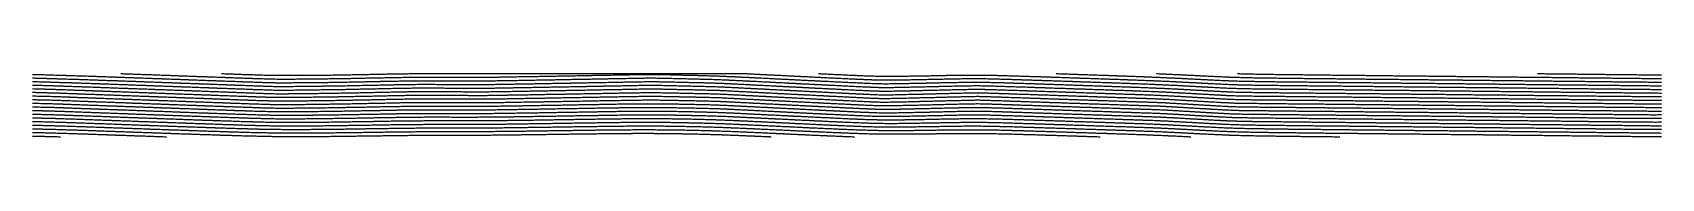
# Model space of a CAD drawing. Header units: metres. Extents: x 228 to 3387, y 40 to 163.
import ezdxf

# ---------------------------------------------------------------- set-up
doc = ezdxf.new("R2010")
doc.units = ezdxf.units.M
for name, color, linetype in [('Contour_Level_1', 7, 'Continuous'), ('Contour_Level_10', 7, 'Continuous'), ('Contour_Level_11', 7, 'Continuous'), ('Contour_Level_12', 7, 'Continuous'), ('Contour_Level_13', 7, 'Continuous'), ('Contour_Level_14', 7, 'Continuous'), ('Contour_Level_15', 7, 'Continuous'), ('Contour_Level_16', 7, 'Continuous'), ('Contour_Level_17', 7, 'Continuous'), ('Contour_Level_18', 7, 'Continuous'), ('Contour_Level_19', 7, 'Continuous'), ('Contour_Level_2', 7, 'Continuous'), ('Contour_Level_20', 7, 'Continuous'), ('Contour_Level_21', 7, 'Continuous'), ('Contour_Level_22', 7, 'Continuous'), ('Contour_Level_23', 7, 'Continuous'), ('Contour_Level_24', 7, 'Continuous'), ('Contour_Level_25', 7, 'Continuous'), ('Contour_Level_3', 7, 'Continuous'), ('Contour_Level_4', 7, 'Continuous'), ('Contour_Level_5', 7, 'Continuous'), ('Contour_Level_6', 7, 'Continuous'), ('Contour_Level_7', 7, 'Continuous'), ('Contour_Level_8', 7, 'Continuous'), ('Contour_Level_9', 7, 'Continuous')]:
    doc.layers.add(name, color=color, linetype=linetype)

msp = doc.modelspace()

# ---------------------------------------------------------------- linework, layer by layer
at = {"layer": 'Contour_Level_1'}
msp.add_lwpolyline([(3386.6, 160.4), (3383.4, 160.4), (3381.8, 160.4), (3380.3, 160.4), (3377.1, 160.5), (3374, 160.5), (3370.8, 160.5), (3370.6, 160.5), (3367.6, 160.6), (3364.5, 160.6), (3361.3, 160.6), (3359.3, 160.7), (3358.1, 160.7), (3355, 160.7), (3351.8, 160.7), (3348.7, 160.8), (3348.1, 160.8), (3345.5, 160.8), (3342.3, 160.8), (3339.2, 160.9), (3336.8, 160.9), (3336, 160.9), (3332.9, 161), (3329.7, 161), (3326.5, 161), (3325.6, 161), (3323.4, 161.1), (3320.2, 161.1), (3317, 161.1), (3314.3, 161.2), (3313.9, 161.2), (3310.7, 161.2), (3307.6, 161.2), (3304.4, 161.3), (3303, 161.3), (3301.2, 161.3), (3298.1, 161.3), (3294.9, 161.4), (3291.7, 161.4), (3291.7, 161.4), (3288.6, 161.4), (3285.4, 161.5), (3282.3, 161.5), (3280.4, 161.5), (3279.1, 161.5), (3275.9, 161.6), (3272.8, 161.6), (3269.6, 161.6), (3269.2, 161.6), (3266.5, 161.7), (3263.3, 161.7), (3260.1, 161.7), (3257.9, 161.8), (3257, 161.8), (3253.8, 161.8), (3250.6, 161.8), (3247.5, 161.9), (3246.7, 161.9), (3244.3, 161.9), (3241.2, 162), (3238, 162), (3235.6, 162), (3234.8, 162), (3231.7, 162.1), (3228.5, 162.1), (3225.4, 162.1), (3224.4, 162.1), (3222.2, 162.2), (3219, 162.2), (3215.9, 162.2), (3213.2, 162.3), (3212.7, 162.3), (3209.5, 162.3), (3206.4, 162.3), (3203.2, 162.4), (3202.1, 162.4), (3200.1, 162.4), (3196.9, 162.4), (3193.7, 162.5), (3191, 162.5), (3190.6, 162.5), (3187.4, 162.5), (3184.2, 162.6), (3181.1, 162.6), (3179.8, 162.6), (3177.9, 162.7), (3174.8, 162.7), (3171.6, 162.7), (3168.7, 162.8), (3168.4, 162.8), (3165.3, 162.8), (3162.1, 162.8), (3159, 162.9), (3157.5, 162.9), (3155.8, 162.9), (3152.6, 162.9), (3149.5, 163), (3146.4, 163)], dxfattribs=at)
at = {"layer": 'Contour_Level_10'}
msp.add_lwpolyline([(3386.6, 97.1), (3383.4, 97.2), (3380.3, 97.2), (3377.1, 97.2), (3374, 97.2), (3370.8, 97.2), (3367.6, 97.2), (3364.5, 97.2), (3361.3, 97.2), (3358.1, 97.2), (3355, 97.2), (3352.2, 97.3), (3351.8, 97.3), (3348.7, 97.3), (3345.5, 97.3), (3342.3, 97.3), (3339.2, 97.3), (3336.1, 97.4), (3336, 97.4), (3332.9, 97.4), (3329.7, 97.4), (3326.5, 97.5), (3323.4, 97.5), (3322.7, 97.5), (3320.2, 97.5), (3317, 97.6), (3313.9, 97.6), (3310.7, 97.6), (3310.2, 97.6), (3307.6, 97.6), (3304.4, 97.7), (3301.2, 97.7), (3298.2, 97.7), (3298.1, 97.7), (3294.9, 97.8), (3291.7, 97.8), (3288.6, 97.8), (3286.5, 97.9), (3285.4, 97.9), (3282.3, 97.9), (3279.1, 97.9), (3275.9, 98), (3274.9, 98), (3272.8, 98), (3269.6, 98), (3266.5, 98.1), (3263.5, 98.1), (3263.3, 98.1), (3260.1, 98.2), (3257, 98.2), (3253.8, 98.2), (3252.2, 98.2), (3250.6, 98.3), (3247.5, 98.3), (3244.3, 98.3), (3241.2, 98.4), (3240.9, 98.4), (3238, 98.4), (3234.8, 98.4), (3231.7, 98.5), (3229.7, 98.5), (3228.5, 98.5), (3225.4, 98.5), (3222.2, 98.6), (3219, 98.6), (3218.5, 98.6), (3215.9, 98.6), (3212.7, 98.7), (3209.5, 98.7), (3207.3, 98.7), (3206.4, 98.7), (3203.2, 98.8), (3200.1, 98.8), (3196.9, 98.8), (3196.1, 98.9), (3193.7, 98.9), (3190.6, 98.9), (3187.4, 98.9), (3184.9, 99), (3184.2, 99), (3181.1, 99), (3177.9, 99.1), (3174.8, 99.1), (3173.7, 99.1), (3171.6, 99.1), (3168.4, 99.2), (3165.3, 99.2), (3162.5, 99.2), (3162.1, 99.2), (3159, 99.3), (3155.8, 99.3), (3152.6, 99.3), (3151.3, 99.3), (3149.5, 99.4), (3146.3, 99.4), (3143.1, 99.4), (3140.1, 99.5), (3140, 99.5), (3136.8, 99.5), (3133.7, 99.5), (3130.5, 99.6), (3128.9, 99.6), (3127.3, 99.6), (3124.2, 99.6), (3121, 99.7), (3117.9, 99.7), (3117.7, 99.7), (3114.7, 99.7), (3111.5, 99.8), (3108.4, 99.8), (3106.4, 99.8), (3105.2, 99.9), (3102, 99.9), (3098.9, 99.9), (3095.7, 100), (3095.2, 100), (3092.6, 100), (3089.4, 100), (3086.2, 100.1), (3083.9, 100.1), (3083.1, 100.1), (3079.9, 100.1), (3076.7, 100.2), (3073.6, 100.2), (3072.6, 100.2), (3070.4, 100.2), (3067.3, 100.3), (3064.1, 100.3), (3061.3, 100.3), (3060.9, 100.3), (3057.8, 100.4), (3054.6, 100.4), (3051.5, 100.4), (3049.9, 100.5), (3048.3, 100.5), (3045.1, 100.5), (3042, 100.5), (3038.8, 100.6), (3038.6, 100.6), (3035.6, 100.6), (3032.5, 100.6), (3029.3, 100.7), (3027.2, 100.7), (3026.2, 100.7), (3023, 100.7), (3019.8, 100.8), (3016.7, 100.8), (3015.7, 100.8), (3013.5, 100.8), (3010.4, 100.9), (3007.2, 100.9), (3004.3, 100.9), (3004, 100.9), (3000.9, 101), (2997.7, 101), (2994.5, 101.1), (2992.8, 101.1), (2991.4, 101.1), (2988.2, 101.1), (2985.1, 101.2), (2981.9, 101.2), (2981.3, 101.2), (2978.7, 101.2), (2975.6, 101.3), (2972.4, 101.3), (2969.8, 101.3), (2969.2, 101.3), (2966.1, 101.4), (2962.9, 101.4), (2959.8, 101.4), (2958.2, 101.4), (2956.6, 101.5), (2953.4, 101.5), (2950.3, 101.5), (2947.1, 101.6), (2946.6, 101.6), (2944, 101.6), (2940.8, 101.6), (2937.6, 101.7), (2934.9, 101.7), (2934.5, 101.7), (2931.3, 101.7), (2928.1, 101.8), (2925, 101.8), (2923.2, 101.8), (2921.8, 101.8), (2918.7, 101.9), (2915.5, 101.9), (2912.3, 101.9), (2911.5, 101.9), (2909.2, 102), (2906, 102), (2902.9, 102), (2899.8, 102.1), (2899.7, 102.1), (2896.5, 102.1), (2893.4, 102.1), (2890.2, 102.2), (2888, 102.2), (2887, 102.2), (2883.9, 102.2), (2880.7, 102.3), (2877.6, 102.3), (2876.2, 102.3), (2874.4, 102.3), (2871.2, 102.4), (2868.1, 102.4), (2864.9, 102.4), (2864.3, 102.4), (2861.7, 102.4), (2858.6, 102.5), (2855.4, 102.5), (2852.4, 102.5), (2852.3, 102.5), (2849.1, 102.6), (2845.9, 102.6), (2842.8, 102.6), (2840.4, 102.7), (2839.6, 102.7), (2836.5, 102.7), (2833.3, 102.7), (2830.1, 102.8), (2828.4, 102.8), (2827, 102.8), (2823.8, 102.8), (2820.6, 102.9), (2817.5, 102.9), (2816.3, 102.9), (2814.3, 102.9), (2811.2, 103), (2808, 103), (2804.8, 103), (2804.2, 103), (2801.7, 103.1), (2798.5, 103.1), (2795.4, 103.1), (2792.2, 103.2), (2792.1, 103.2), (2789, 103.2), (2785.9, 103.2), (2782.7, 103.3), (2779.9, 103.3), (2779.5, 103.3), (2776.4, 103.3), (2773.2, 103.4), (2770.1, 103.4), (2767.7, 103.4), (2766.9, 103.4), (2763.7, 103.4), (2760.6, 103.5), (2757.4, 103.5), (2755.4, 103.5), (2754.2, 103.5), (2751.1, 103.6), (2747.9, 103.6), (2744.8, 103.6), (2743, 103.7), (2741.6, 103.7), (2738.4, 103.7), (2735.3, 103.7), (2732.1, 103.8), (2730.7, 103.8), (2729, 103.8), (2725.8, 103.8), (2722.6, 103.9), (2719.5, 103.9), (2718.3, 103.9), (2716.3, 103.9), (2713.1, 104), (2710, 104), (2706.8, 104), (2705.8, 104), (2703.7, 104), (2700.5, 104.1), (2697.3, 104.1), (2694.2, 104.1), (2693.3, 104.1), (2691, 104.2), (2687.9, 104.2), (2684.7, 104.2), (2681.5, 104.3), (2680.8, 104.3), (2678.4, 104.3), (2675.2, 104.3), (2672, 104.4), (2668.9, 104.4), (2668.3, 104.4), (2665.7, 104.4), (2662.6, 104.4), (2659.4, 104.5), (2656.2, 104.5), (2655.8, 104.5), (2653.1, 104.5), (2649.9, 104.6), (2646.7, 104.6), (2643.6, 104.6), (2643.3, 104.6), (2640.4, 104.7), (2637.3, 104.7), (2634.1, 104.7), (2631, 104.8), (2630.9, 104.8), (2627.8, 104.8), (2624.6, 104.8), (2621.5, 104.9), (2618.9, 104.9), (2618.3, 104.9), (2615.1, 104.9), (2612, 105), (2608.8, 105), (2607.1, 105), (2605.6, 105), (2602.5, 105.1), (2599.3, 105.1), (2596.2, 105.1), (2595.9, 105.1), (2593, 105.2), (2589.8, 105.2), (2586.7, 105.2), (2585.8, 105.3), (2583.5, 105.3), (2580.4, 105.3), (2577.2, 105.4), (2576.9, 105.4), (2574, 105.4), (2570.9, 105.5), (2569.7, 105.5), (2567.7, 105.5), (2564.5, 105.6), (2564, 105.6), (2561.4, 105.7), (2559.5, 105.7), (2558.2, 105.8), (2556.1, 105.9), (2555.1, 105.9), (2553.1, 106), (2551.9, 106), (2550.4, 106.1), (2548.7, 106.2), (2547.8, 106.2), (2545.6, 106.4), (2545.4, 106.4), (2543, 106.5), (2542.4, 106.5), (2540.7, 106.6), (2539.2, 106.7), (2538.4, 106.7), (2536.1, 106.9), (2536.1, 106.9), (2533.9, 107), (2532.9, 107), (2531.7, 107.1), (2529.8, 107.2), (2529.5, 107.2), (2527.3, 107.3), (2526.6, 107.4), (2525.2, 107.5), (2523.4, 107.6), (2523, 107.6), (2520.9, 107.7), (2520.3, 107.8), (2518.8, 107.8), (2517.1, 107.9), (2516.6, 108), (2514.5, 108.1), (2514, 108.1), (2512.4, 108.2), (2510.8, 108.3), (2510.3, 108.3), (2508.2, 108.5), (2507.6, 108.5), (2506.1, 108.6), (2504.5, 108.7), (2504, 108.7), (2501.9, 108.8), (2501.3, 108.9), (2499.8, 108.9), (2498.1, 109), (2497.7, 109.1), (2495.6, 109.2), (2495, 109.2), (2493.5, 109.3), (2491.8, 109.4), (2491.4, 109.4), (2489.3, 109.6), (2488.7, 109.6), (2487.2, 109.7), (2485.5, 109.8), (2485.1, 109.8), (2483, 109.9), (2482.3, 110), (2480.9, 110.1), (2479.2, 110.2), (2478.9, 110.2), (2476.8, 110.3), (2476, 110.3), (2474.7, 110.4), (2472.9, 110.5), (2472.6, 110.5), (2470.5, 110.7), (2469.7, 110.7), (2468.4, 110.8), (2466.5, 110.9), (2466.3, 110.9), (2464.2, 111), (2463.4, 111.1), (2462.1, 111.2), (2460.2, 111.3), (2460, 111.3), (2457.9, 111.4), (2457, 111.5), (2455.8, 111.5), (2453.9, 111.6), (2453.7, 111.7), (2451.6, 111.8), (2450.7, 111.8), (2449.5, 111.9), (2447.6, 112), (2447.4, 112), (2445.2, 112.2), (2444.4, 112.2), (2443.1, 112.3), (2441.2, 112.4), (2441, 112.4), (2438.8, 112.5), (2438.1, 112.6), (2436.7, 112.6), (2434.9, 112.7), (2434.5, 112.8), (2432.3, 112.9), (2431.7, 112.9), (2430.1, 113), (2428.6, 113.1), (2427.8, 113.1), (2425.6, 113.3), (2425.4, 113.3), (2423.2, 113.4), (2422.3, 113.4), (2420.8, 113.5), (2419.1, 113.6), (2418.3, 113.6), (2415.9, 113.7), (2415.4, 113.8), (2412.8, 113.9), (2412.3, 113.9), (2409.6, 114), (2409.1, 114), (2406.5, 114.1), (2405.8, 114.1), (2403.3, 114.2), (2402.4, 114.2), (2400.1, 114.3), (2399, 114.4), (2397, 114.4), (2395.6, 114.5), (2393.8, 114.6), (2392.1, 114.6), (2390.6, 114.7), (2388.6, 114.7), (2387.5, 114.8), (2385.1, 114.9), (2384.3, 114.9), (2381.5, 115), (2381.2, 115), (2378, 115.1), (2378, 115.1), (2374.8, 115.2), (2374.4, 115.2), (2371.7, 115.3), (2370.9, 115.4), (2368.5, 115.4), (2367.3, 115.5), (2365.4, 115.5), (2363.7, 115.6), (2362.2, 115.6), (2360.1, 115.7), (2359, 115.8), (2356.5, 115.8), (2355.9, 115.9), (2352.9, 116), (2352.7, 116), (2349.5, 116.1), (2349.3, 116.1), (2346.4, 116.2), (2345.7, 116.2), (2343.2, 116.3), (2342.1, 116.3), (2340.1, 116.4), (2338.5, 116.5), (2336.9, 116.5), (2334.9, 116.6), (2333.7, 116.6), (2331.3, 116.7), (2330.6, 116.7), (2327.7, 116.8), (2327.4, 116.8), (2324.2, 116.9), (2324.1, 117), (2321.1, 117.1), (2320.4, 117.1), (2317.9, 117.2), (2316.8, 117.2), (2314.8, 117.3), (2313.2, 117.3), (2311.6, 117.4), (2309.6, 117.4), (2308.4, 117.5), (2306, 117.6), (2305.3, 117.6), (2302.4, 117.7), (2302.1, 117.7), (2299, 117.8), (2298.8, 117.8), (2295.8, 117.9), (2295.2, 117.9), (2292.6, 118), (2291.6, 118.1), (2289.5, 118.1), (2288, 118.2), (2286.3, 118.2), (2284.3, 118.3), (2283.1, 118.3), (2280.7, 118.4), (2280, 118.5), (2277.1, 118.6), (2276.8, 118.6), (2273.7, 118.7), (2273.5, 118.7), (2270.5, 118.8), (2269.9, 118.8), (2267.3, 118.9), (2266.3, 118.9), (2264.2, 119), (2262.7, 119), (2261, 119.1), (2259.1, 119.2), (2257.9, 119.2), (2255.5, 119.3), (2254.7, 119.3), (2251.9, 119.4), (2251.5, 119.4), (2248.4, 119.5), (2248.3, 119.5), (2245.2, 119.6), (2244.7, 119.7), (2242, 119.8), (2241.1, 119.8), (2238.9, 119.9), (2237.5, 119.9), (2235.7, 120), (2233.9, 120), (2232.6, 120.1), (2230.3, 120.2), (2229.4, 120.2), (2226.7, 120.3), (2226.2, 120.3), (2223.1, 120.4), (2223.1, 120.4), (2219.9, 120.5), (2219.6, 120.5), (2216.7, 120.6), (2216, 120.6), (2213.6, 120.7), (2212.4, 120.8), (2210.4, 120.8), (2208.8, 120.9), (2207.3, 120.9), (2205.2, 121), (2204.1, 121.1), (2201.6, 121.1), (2200.9, 121.2), (2198, 121.3), (2197.8, 121.3), (2194.6, 121.4), (2194.5, 121.4), (2191.5, 121.5), (2190.9, 121.5), (2188.3, 121.6), (2187.3, 121.6), (2185.1, 121.7), (2183.7, 121.8), (2182, 121.8), (2180.1, 121.9), (2178.8, 121.9), (2176.6, 122), (2175.6, 122), (2173, 122.1), (2172.5, 122.1), (2169.4, 122.2), (2169.3, 122.2), (2166.2, 122.4), (2165.8, 122.4), (2163, 122.5), (2162.2, 122.5), (2159.8, 122.6), (2158.7, 122.6), (2156.7, 122.7), (2155.1, 122.7), (2153.5, 122.8), (2151.5, 122.9), (2150.4, 122.9), (2147.9, 123), (2147.2, 123), (2144.3, 123.1), (2144, 123.1), (2140.9, 123.2), (2140.8, 123.2), (2137.7, 123.3), (2137.2, 123.4), (2134.5, 123.4), (2133.6, 123.5), (2131.4, 123.6), (2130, 123.6), (2128.2, 123.7), (2126.4, 123.7), (2125.1, 123.8), (2122.8, 123.8), (2121.9, 123.9), (2119.2, 124), (2118.7, 124), (2115.6, 124.1), (2115.6, 124.1), (2112.4, 124.2), (2111.9, 124.2), (2109.2, 124.3), (2108.3, 124.3), (2106.1, 124.4), (2104.6, 124.5), (2102.9, 124.5), (2100.9, 124.6), (2099.8, 124.6), (2097.2, 124.7), (2096.6, 124.7), (2093.5, 124.8), (2093.4, 124.8), (2090.3, 124.9), (2089.7, 125), (2087.1, 125), (2085.8, 125.1), (2084, 125.1), (2081.8, 125.2), (2080.8, 125.2), (2077.6, 125.3), (2077.6, 125.3), (2074.5, 125.4), (2073.1, 125.4), (2071.3, 125.5), (2068.1, 125.6), (2068.1, 125.6), (2065, 125.6), (2061.8, 125.7), (2058.7, 125.7), (2055.5, 125.6), (2052.3, 125.6), (2051.2, 125.6), (2049.2, 125.5), (2046, 125.5), (2044.5, 125.4), (2042.9, 125.4), (2039.7, 125.3), (2038.6, 125.3), (2036.5, 125.3), (2033.4, 125.2), (2033.1, 125.2), (2030.2, 125.1), (2027.9, 125.1), (2027, 125.1), (2023.9, 125), (2022.7, 125), (2020.7, 124.9), (2017.6, 124.8), (2017.6, 124.8), (2014.4, 124.8), (2012.6, 124.7), (2011.2, 124.7), (2008.1, 124.6), (2007.6, 124.6), (2004.9, 124.5), (2002.7, 124.5), (2001.7, 124.4), (1998.6, 124.4), (1997.7, 124.3), (1995.4, 124.3), (1992.8, 124.2), (1992.3, 124.2), (1989.1, 124.1), (1987.9, 124.1), (1985.9, 124), (1983, 124), (1982.8, 124), (1979.6, 123.9), (1978.1, 123.8), (1976.5, 123.8), (1973.3, 123.7), (1973.1, 123.7), (1970.1, 123.6), (1968.2, 123.6), (1967, 123.6), (1963.8, 123.5), (1963.3, 123.5), (1960.6, 123.4), (1958.3, 123.4), (1957.5, 123.3), (1954.3, 123.3), (1953.4, 123.2), (1951.2, 123.2), (1948.4, 123.1), (1948, 123.1), (1944.8, 123), (1943.4, 123), (1941.7, 122.9), (1938.5, 122.9), (1938.4, 122.9), (1935.4, 122.8), (1933.3, 122.7), (1932.2, 122.7), (1929, 122.6), (1928.2, 122.6), (1925.9, 122.6), (1923, 122.5), (1922.7, 122.5), (1919.5, 122.4), (1917.7, 122.4), (1916.4, 122.3), (1913.2, 122.3), (1912.3, 122.2), (1910.1, 122.2), (1906.9, 122.1), (1906.6, 122.1), (1903.7, 122.1), (1900.7, 122), (1900.6, 122), (1897.4, 121.9), (1894.2, 121.9), (1893.9, 121.9), (1891.1, 121.8), (1887.9, 121.8), (1884.8, 121.8), (1884.7, 121.8), (1881.6, 121.7), (1878.4, 121.7), (1875.3, 121.8), (1875.3, 121.8), (1872.1, 121.8), (1869.8, 121.9), (1869, 121.9), (1865.9, 122), (1865.8, 122), (1862.6, 122.1), (1862.6, 122.1), (1859.5, 122.2), (1859.5, 122.2), (1856.5, 122.4), (1856.3, 122.4), (1853.7, 122.5), (1853.1, 122.5), (1850.9, 122.6), (1850, 122.7), (1848.2, 122.7), (1846.8, 122.8), (1845.6, 122.9), (1843.7, 123), (1842.9, 123), (1840.5, 123.1), (1840.4, 123.1), (1837.8, 123.2), (1837.3, 123.3), (1835.2, 123.4), (1834.2, 123.4), (1832.7, 123.5), (1831, 123.6), (1830.2, 123.6), (1827.9, 123.7), (1827.7, 123.7), (1825.2, 123.8), (1824.7, 123.9), (1822.7, 124), (1821.5, 124), (1820.2, 124.1), (1818.4, 124.2), (1817.7, 124.2), (1815.3, 124.3), (1815.2, 124.3), (1812.8, 124.5), (1812, 124.5), (1810.4, 124.6), (1808.9, 124.7), (1807.9, 124.7), (1805.7, 124.8), (1805.5, 124.8), (1803, 125), (1802.6, 125), (1800.6, 125.1), (1799.4, 125.1), (1798.1, 125.2), (1796.2, 125.3), (1795.7, 125.3), (1793.3, 125.4), (1793.1, 125.5), (1790.8, 125.6), (1789.9, 125.6), (1788.4, 125.7), (1786.7, 125.8), (1786, 125.8), (1783.6, 125.9), (1783.6, 125.9), (1781.1, 126.1), (1780.4, 126.1), (1778.7, 126.2), (1777.3, 126.3), (1776.3, 126.3), (1774.1, 126.4), (1773.9, 126.4), (1771.5, 126.6), (1770.9, 126.6), (1769.1, 126.7), (1767.8, 126.7), (1766.6, 126.8), (1764.6, 126.9), (1764.2, 126.9), (1761.8, 127), (1761.5, 127.1), (1759.4, 127.2), (1758.3, 127.2), (1757, 127.3), (1755.1, 127.4), (1754.6, 127.4), (1752.2, 127.5), (1752, 127.6), (1749.8, 127.7), (1748.8, 127.7), (1747.4, 127.8), (1745.6, 127.9), (1745, 127.9), (1742.6, 128), (1742.5, 128), (1740.2, 128.2), (1739.3, 128.2), (1737.8, 128.3), (1736.2, 128.4), (1735.4, 128.4), (1733, 128.5), (1733, 128.5), (1730.6, 128.6), (1729.8, 128.7), (1728.2, 128.8), (1726.7, 128.9), (1725.8, 128.9), (1723.5, 129), (1723.4, 129), (1721, 129.1), (1720.4, 129.2), (1718.6, 129.3), (1717.2, 129.3), (1716.2, 129.4), (1714, 129.5), (1713.8, 129.5), (1711.5, 129.6), (1710.9, 129.7), (1709.1, 129.8), (1707.7, 129.8), (1706.7, 129.9), (1704.5, 130), (1704.3, 130), (1701.9, 130.1), (1701.4, 130.2), (1699.5, 130.2), (1698.2, 130.3), (1697.1, 130.4), (1695.1, 130.5), (1694.7, 130.5), (1692.4, 130.6), (1691.9, 130.6), (1690, 130.7), (1688.7, 130.8), (1687.6, 130.9), (1685.6, 131), (1685.2, 131), (1682.8, 131.1), (1682.4, 131.1), (1680.4, 131.2), (1679.2, 131.3), (1678.1, 131.4), (1676.1, 131.5), (1675.7, 131.5), (1673.3, 131.6), (1672.9, 131.6), (1670.9, 131.7), (1669.8, 131.8), (1668.5, 131.8), (1666.6, 132), (1666.2, 132), (1663.8, 132.1), (1663.4, 132.1), (1661.4, 132.2), (1660.3, 132.3), (1659, 132.3), (1657.1, 132.4), (1656.7, 132.5), (1654.3, 132.6), (1654, 132.6), (1651.9, 132.7), (1650.8, 132.8), (1649.5, 132.8), (1647.6, 132.9), (1647.2, 133), (1644.8, 133.1), (1644.5, 133.1), (1642.4, 133.2), (1641.3, 133.3), (1640, 133.3), (1638.1, 133.4), (1637.7, 133.5), (1635.3, 133.6), (1635, 133.6), (1632.9, 133.7), (1631.8, 133.8), (1630.5, 133.8), (1628.7, 133.9), (1628.2, 133.9), (1625.8, 134.1), (1625.5, 134.1), (1623.4, 134.2), (1622.3, 134.2), (1621, 134.3), (1619.2, 134.4), (1618.7, 134.4), (1616.3, 134.6), (1616, 134.6), (1613.9, 134.7), (1612.9, 134.7), (1611.5, 134.8), (1609.7, 134.9), (1609.1, 134.9), (1606.8, 135.1), (1606.5, 135.1), (1604.4, 135.2), (1603.4, 135.2), (1602, 135.3), (1600.2, 135.4), (1599.6, 135.4), (1597.2, 135.5), (1597, 135.6), (1594.8, 135.7), (1593.9, 135.7), (1592.4, 135.8), (1590.7, 135.9), (1590, 135.9), (1587.6, 136), (1587.6, 136), (1585.1, 136.2), (1584.4, 136.2), (1582.7, 136.3), (1581.2, 136.4), (1580.2, 136.4), (1578.1, 136.5), (1577.8, 136.5), (1575.3, 136.7), (1574.9, 136.7), (1572.8, 136.8), (1571.7, 136.8), (1570.2, 136.9), (1568.6, 137), (1567.6, 137), (1565.4, 137.1), (1565, 137.1), (1562.3, 137.3), (1562.3, 137.3), (1559.4, 137.4), (1559.1, 137.4), (1556.3, 137.5), (1555.9, 137.5), (1552.8, 137.6), (1552.5, 137.6), (1549.6, 137.7), (1548.3, 137.8), (1546.5, 137.8), (1543.8, 137.9), (1543.3, 137.9), (1540.1, 138), (1539, 138), (1537, 138.1), (1534.1, 138.1), (1533.8, 138.1), (1530.6, 138.2), (1529, 138.3), (1527.5, 138.3), (1524.3, 138.4), (1523.9, 138.4), (1521.2, 138.4), (1518.7, 138.5), (1518, 138.5), (1514.8, 138.6), (1513.4, 138.6), (1511.7, 138.7), (1508.5, 138.7), (1508.1, 138.7), (1505.4, 138.8), (1502.7, 138.9), (1502.2, 138.9), (1499, 139), (1497.4, 139), (1495.9, 139), (1492.7, 139.1), (1492, 139.1), (1489.5, 139.2), (1486.6, 139.2), (1486.4, 139.2), (1483.2, 139.3), (1481.2, 139.4), (1480.1, 139.4), (1476.9, 139.5), (1475.7, 139.5), (1473.7, 139.5), (1470.6, 139.6), (1470.3, 139.6), (1467.4, 139.7), (1464.8, 139.7), (1464.2, 139.7), (1461.1, 139.8), (1459.2, 139.9), (1457.9, 139.9), (1454.8, 139.9), (1453.5, 140), (1451.6, 140), (1448.4, 140.1), (1447.6, 140.1), (1445.3, 140.1), (1442.1, 140.2), (1441.3, 140.2), (1439, 140.3), (1435.8, 140.3), (1433.6, 140.3), (1432.6, 140.4), (1429.5, 140.4), (1426.3, 140.4), (1423.1, 140.3), (1422.8, 140.3), (1420, 140.3), (1416.8, 140.3), (1413.9, 140.2), (1413.7, 140.2), (1410.5, 140.2), (1407.3, 140.1), (1406.5, 140.1), (1404.2, 140.1), (1401, 140), (1399.6, 140), (1397.9, 139.9), (1394.7, 139.9), (1392.9, 139.9), (1391.5, 139.8), (1388.4, 139.8), (1386.3, 139.7), (1385.2, 139.7), (1382, 139.7), (1379.7, 139.6), (1378.9, 139.6), (1375.7, 139.5), (1373.2, 139.5), (1372.6, 139.5), (1369.4, 139.4), (1366.6, 139.4), (1366.2, 139.4), (1363.1, 139.3), (1360.1, 139.2), (1359.9, 139.2), (1356.7, 139.2), (1353.6, 139.1), (1353.6, 139.1), (1350.4, 139.1), (1347.3, 139), (1347.1, 139), (1344.1, 138.9), (1340.9, 138.9), (1340.6, 138.9), (1337.8, 138.8), (1334.6, 138.8), (1334, 138.7), (1331.5, 138.7), (1328.3, 138.6), (1327.5, 138.6), (1325.1, 138.6), (1322, 138.5), (1320.9, 138.5), (1318.8, 138.5), (1315.6, 138.4), (1314.4, 138.4), (1312.5, 138.3), (1309.3, 138.3), (1307.8, 138.3), (1306.2, 138.2), (1303, 138.2), (1301.2, 138.1), (1299.8, 138.1), (1296.7, 138), (1294.6, 138), (1293.5, 138), (1290.4, 137.9), (1287.9, 137.9), (1287.2, 137.9), (1284, 137.8), (1281.3, 137.8), (1280.9, 137.8), (1277.7, 137.7), (1274.7, 137.6), (1274.5, 137.6), (1271.4, 137.6), (1268.2, 137.5), (1268, 137.5), (1265.1, 137.5), (1261.9, 137.4), (1261.3, 137.4), (1258.7, 137.3), (1255.6, 137.3), (1254.6, 137.3), (1252.4, 137.2), (1249.2, 137.2), (1247.9, 137.1), (1246.1, 137.1), (1242.9, 137.1), (1241.1, 137), (1239.8, 137), (1236.6, 136.9), (1234.4, 136.9), (1233.4, 136.9), (1230.3, 136.8), (1227.6, 136.8), (1227.1, 136.8), (1224, 136.7), (1220.9, 136.7), (1220.8, 136.7), (1217.6, 136.6), (1214.5, 136.5), (1214.1, 136.5), (1211.3, 136.5), (1208.1, 136.4), (1207.3, 136.4), (1205, 136.4), (1201.8, 136.3), (1200.4, 136.3), (1198.7, 136.3), (1195.5, 136.2), (1193.6, 136.2), (1192.3, 136.1), (1189.2, 136.1), (1186.7, 136), (1186, 136), (1182.9, 136), (1179.8, 135.9), (1179.7, 135.9), (1176.5, 135.9), (1173.4, 135.8), (1172.9, 135.8), (1170.2, 135.7), (1167, 135.7), (1166, 135.7), (1163.9, 135.6), (1160.7, 135.6), (1159, 135.5), (1157.6, 135.5), (1154.4, 135.5), (1151.9, 135.4), (1151.2, 135.4), (1148.1, 135.4), (1144.9, 135.3), (1144.8, 135.3), (1141.7, 135.2), (1138.6, 135.2), (1137.6, 135.2), (1135.4, 135.1), (1132.3, 135.1), (1130.1, 135.1), (1129.1, 135), (1125.9, 135), (1122.8, 134.9), (1122.3, 134.9), (1119.6, 134.9), (1116.5, 134.8), (1113.7, 134.8), (1113.3, 134.8), (1110.1, 134.8), (1107, 134.7), (1103.8, 134.7), (1100.6, 134.7), (1097.5, 134.7), (1094.3, 134.7), (1091.2, 134.7), (1088, 134.7), (1084.8, 134.7), (1081.7, 134.7), (1078.5, 134.7), (1075.4, 134.8), (1072.2, 134.8), (1069, 134.8), (1065.9, 134.8), (1062.7, 134.8), (1061.1, 134.8), (1059.5, 134.8), (1056.4, 134.8), (1053.2, 134.8), (1050.1, 134.8), (1046.9, 134.9), (1043.7, 134.9), (1040.6, 134.9), (1037.4, 134.9), (1034.2, 134.9), (1031.4, 134.9), (1031.1, 134.9), (1027.9, 134.9), (1024.8, 135), (1021.6, 135), (1018.4, 135), (1015.3, 135), (1012.1, 135), (1009, 135), (1005.8, 135), (1002.6, 135), (1000, 135.1), (999.5, 135.1), (996.3, 135.1), (993.1, 135.1), (990, 135.1), (986.8, 135.1), (983.7, 135.1), (980.5, 135.1), (977.3, 135.1), (974.2, 135.1), (971, 135.1), (969, 135.1), (967.9, 135), (964.7, 135), (961.5, 134.9), (960.8, 134.9), (958.4, 134.9), (955.2, 134.8), (953.9, 134.8), (952, 134.8), (948.9, 134.7), (947.5, 134.7), (945.7, 134.6), (942.6, 134.6), (941.2, 134.6), (939.4, 134.5), (936.2, 134.5), (935, 134.4), (933.1, 134.4), (929.9, 134.3), (928.9, 134.3), (926.7, 134.3), (923.6, 134.2), (922.9, 134.2), (920.4, 134.1), (917.3, 134.1), (916.9, 134.1), (914.1, 134), (911, 133.9), (910.9, 133.9), (907.8, 133.9), (905.1, 133.8), (904.6, 133.8), (901.5, 133.7), (899.1, 133.7), (898.3, 133.7), (895.1, 133.6), (893.3, 133.6), (892, 133.5), (888.8, 133.5), (887.4, 133.5), (885.6, 133.4), (882.5, 133.3), (881.5, 133.3), (879.3, 133.3), (876.2, 133.2), (875.6, 133.2), (873, 133.1), (869.8, 133.1), (869.7, 133.1), (866.7, 133), (863.9, 133), (863.5, 133), (860.4, 132.9), (858, 132.8), (857.2, 132.8), (854, 132.8), (852.1, 132.7), (850.9, 132.7), (847.7, 132.6), (846.2, 132.6), (844.5, 132.6), (841.4, 132.5), (840.3, 132.5), (838.2, 132.4), (835.1, 132.4), (834.3, 132.3), (831.9, 132.3), (828.7, 132.2), (828.1, 132.2), (825.6, 132.2), (822.4, 132.1), (821.3, 132.1), (819.2, 132.1), (816.1, 132), (813, 132), (812.9, 132), (809.8, 131.9), (806.6, 131.9), (803.6, 131.8), (803.4, 131.8), (800.3, 131.8), (797.1, 131.8), (794, 131.7), (793.7, 131.7), (790.8, 131.7), (787.6, 131.7), (784.5, 131.6), (783.7, 131.6), (781.3, 131.6), (778.1, 131.5), (775, 131.5), (773.5, 131.5), (771.8, 131.5), (768.7, 131.4), (765.5, 131.4), (763.1, 131.4), (762.3, 131.3), (759.2, 131.3), (756, 131.3), (752.9, 131.2), (752.6, 131.2), (749.7, 131.2), (746.5, 131.2), (743.4, 131.1), (741.7, 131.1), (740.2, 131.1), (737, 131.1), (733.9, 131), (730.7, 131), (730.1, 131), (727.6, 131), (724.4, 130.9), (721.2, 130.9), (718.1, 130.9), (716.1, 130.9), (714.9, 130.9), (711.7, 130.8), (708.6, 130.8), (705.4, 130.8), (702.3, 130.8), (700.8, 130.9), (699.1, 130.9), (695.9, 131), (695.6, 131), (692.8, 131.1), (691.5, 131.1), (689.6, 131.2), (687.6, 131.2), (686.5, 131.3), (683.9, 131.4), (683.3, 131.4), (680.3, 131.5), (680.1, 131.5), (677, 131.6), (676.8, 131.6), (673.8, 131.7), (673.3, 131.7), (670.6, 131.8), (669.8, 131.8), (667.5, 131.9), (666.4, 132), (664.3, 132), (663, 132.1), (661.2, 132.2), (659.6, 132.2), (658, 132.3), (656.3, 132.3), (654.8, 132.4), (652.9, 132.5), (651.7, 132.5), (649.6, 132.6), (648.5, 132.6), (646.3, 132.7), (645.4, 132.7), (643, 132.8), (642.2, 132.9), (639.6, 133), (639, 133), (636.3, 133.1), (635.9, 133.1), (633, 133.2), (632.7, 133.2), (629.7, 133.3), (629.5, 133.3), (626.4, 133.5), (626.4, 133.5), (623.2, 133.6), (623.1, 133.6), (620.1, 133.7), (619.8, 133.7), (616.9, 133.8), (616.5, 133.8), (613.7, 133.9), (613.2, 133.9), (610.6, 134), (609.9, 134.1), (607.4, 134.2), (606.6, 134.2), (604.2, 134.3), (603.3, 134.3), (601.1, 134.4), (600.1, 134.4), (597.9, 134.5), (596.8, 134.6), (594.8, 134.6), (593.5, 134.7), (591.6, 134.8), (590.2, 134.8), (588.4, 134.9), (586.9, 134.9), (585.3, 135), (583.6, 135.1), (582.1, 135.1), (580.3, 135.2), (579, 135.2), (577, 135.3), (575.8, 135.3), (573.7, 135.4), (572.6, 135.5), (570.4, 135.5), (569.5, 135.6), (567.1, 135.7), (566.3, 135.7), (563.8, 135.8), (563.1, 135.8), (560.5, 135.9), (560, 135.9), (557.2, 136), (556.8, 136), (553.9, 136.2), (553.7, 136.2), (550.6, 136.3), (550.5, 136.3), (547.3, 136.4), (547.3, 136.4), (544.2, 136.5), (543.9, 136.5), (541, 136.6), (540.6, 136.7), (537.9, 136.8), (537.3, 136.8), (534.7, 136.9), (534, 136.9), (531.5, 137), (530.7, 137), (528.4, 137.1), (527.4, 137.1), (525.2, 137.2), (524.1, 137.3), (522, 137.3), (520.7, 137.4), (518.9, 137.5), (517.4, 137.5), (515.7, 137.6), (514.1, 137.6), (512.6, 137.7), (510.8, 137.8), (509.4, 137.8), (507.4, 137.9), (506.2, 137.9), (504.1, 138), (503.1, 138), (500.8, 138.1), (499.9, 138.2), (497.5, 138.3), (496.7, 138.3), (494.1, 138.4), (493.6, 138.4), (490.8, 138.5), (490.4, 138.5), (487.5, 138.6), (487.3, 138.6), (484.1, 138.7), (484.1, 138.7), (480.9, 138.9), (480.8, 138.9), (477.8, 139), (477.4, 139), (474.6, 139.1), (474.1, 139.1), (471.5, 139.2), (470.8, 139.2), (468.3, 139.3), (467.4, 139.4), (465.1, 139.4), (464.1, 139.5), (462, 139.6), (460.7, 139.6), (458.8, 139.7), (457.4, 139.7), (455.6, 139.8), (454, 139.9), (452.5, 139.9), (450.7, 140), (449.3, 140), (447.3, 140.1), (446.2, 140.1), (443.9, 140.2), (443, 140.3), (440.6, 140.3), (439.8, 140.4), (437.2, 140.5), (436.7, 140.5), (433.9, 140.6), (433.5, 140.6), (430.5, 140.7), (430.4, 140.7), (427.2, 140.8), (427.1, 140.8), (424, 141), (423.8, 141), (420.9, 141.1), (420.4, 141.1), (417.7, 141.2), (417, 141.2), (414.5, 141.3), (413.7, 141.3), (411.4, 141.4), (410.3, 141.5), (408.2, 141.5), (406.9, 141.6), (405.1, 141.6), (403.5, 141.7), (401.9, 141.8), (400.1, 141.8), (398.7, 141.9), (396.8, 141.9), (395.6, 142), (393.4, 142.1), (392.4, 142.1), (390, 142.2), (389.2, 142.2), (386.6, 142.3), (386.1, 142.3), (383.2, 142.4), (382.9, 142.4), (379.8, 142.6), (379.8, 142.6), (376.6, 142.7), (376.4, 142.7), (373.4, 142.8), (373, 142.8), (370.3, 142.9), (369.6, 142.9), (367.1, 143), (366.2, 143.1), (364, 143.1), (362.8, 143.2), (360.8, 143.2), (359.3, 143.3), (357.6, 143.4), (355.9, 143.4), (354.5, 143.5), (352.5, 143.5), (351.3, 143.6), (349, 143.7), (348.1, 143.7), (345.6, 143.8), (345, 143.8), (342.2, 143.9), (341.8, 143.9), (338.7, 144), (338.7, 144), (335.5, 144.2), (335.2, 144.2), (332.3, 144.3), (331.7, 144.3), (329.2, 144.4), (328.3, 144.4), (326, 144.5), (324.7, 144.5), (322.9, 144.6), (321.2, 144.7), (319.7, 144.7), (317.7, 144.8), (316.5, 144.8), (314.1, 144.9), (313.4, 144.9), (310.5, 145), (310.2, 145), (307, 145.1), (306.9, 145.1), (303.9, 145.2), (303.2, 145.3), (300.7, 145.4), (299.5, 145.4), (297.6, 145.5), (295.7, 145.5), (294.4, 145.6), (291.8, 145.6), (291.2, 145.7), (288.1, 145.8), (287.7, 145.8), (284.9, 145.8), (283.6, 145.9), (281.7, 145.9), (279.3, 146), (278.6, 146), (275.4, 146.1), (275.2, 146.1), (272.3, 146.2), (271.6, 146.3), (269.1, 146.3), (268, 146.4), (265.9, 146.4), (264.4, 146.5), (262.8, 146.6), (260.7, 146.6), (259.6, 146.7), (256.9, 146.7), (256.5, 146.8), (253.3, 146.9), (252.9, 146.9), (250.1, 147), (248.9, 147), (247, 147.1), (244.8, 147.1), (243.8, 147.1), (240.6, 147.2), (240.6, 147.2), (237.5, 147.3), (236.3, 147.4), (234.3, 147.4), (231.9, 147.5), (231.2, 147.5), (228, 147.6)], dxfattribs=at)
at = {"layer": 'Contour_Level_11'}
msp.add_lwpolyline([(3386.6, 90.1), (3383.4, 90.1), (3380.3, 90.1), (3377.1, 90.1), (3374, 90.1), (3370.8, 90.1), (3367.6, 90.1), (3364.5, 90.1), (3361.3, 90.1), (3358.1, 90.2), (3355, 90.2), (3351.8, 90.2), (3348.7, 90.2), (3345.5, 90.2), (3344.9, 90.2), (3342.3, 90.3), (3339.2, 90.3), (3336, 90.3), (3332.9, 90.3), (3330.3, 90.4), (3329.7, 90.4), (3326.5, 90.4), (3323.4, 90.4), (3320.2, 90.5), (3317.4, 90.5), (3317, 90.5), (3313.9, 90.5), (3310.7, 90.5), (3307.6, 90.6), (3305.2, 90.6), (3304.4, 90.6), (3301.2, 90.6), (3298.1, 90.7), (3294.9, 90.7), (3293.4, 90.7), (3291.7, 90.7), (3288.6, 90.8), (3285.4, 90.8), (3282.3, 90.8), (3281.8, 90.8), (3279.1, 90.9), (3275.9, 90.9), (3272.8, 90.9), (3270.3, 91), (3269.6, 91), (3266.5, 91), (3263.3, 91), (3260.1, 91.1), (3259, 91.1), (3257, 91.1), (3253.8, 91.2), (3250.6, 91.2), (3247.7, 91.2), (3247.5, 91.2), (3244.3, 91.3), (3241.2, 91.3), (3238, 91.3), (3236.5, 91.3), (3234.8, 91.4), (3231.7, 91.4), (3228.5, 91.4), (3225.4, 91.5), (3225.3, 91.5), (3222.2, 91.5), (3219, 91.5), (3215.9, 91.6), (3214.1, 91.6), (3212.7, 91.6), (3209.5, 91.6), (3206.4, 91.7), (3203.2, 91.7), (3202.9, 91.7), (3200.1, 91.7), (3196.9, 91.8), (3193.7, 91.8), (3191.7, 91.8), (3190.6, 91.8), (3187.4, 91.9), (3184.2, 91.9), (3181.1, 92), (3180.6, 92), (3177.9, 92), (3174.8, 92), (3171.6, 92.1), (3169.4, 92.1), (3168.4, 92.1), (3165.3, 92.1), (3162.1, 92.2), (3159, 92.2), (3158.2, 92.2), (3155.8, 92.2), (3152.6, 92.3), (3149.5, 92.3), (3147, 92.3), (3146.3, 92.3), (3143.1, 92.4), (3140, 92.4), (3136.8, 92.4), (3135.8, 92.5), (3133.7, 92.5), (3130.5, 92.5), (3127.3, 92.5), (3124.6, 92.6), (3124.2, 92.6), (3121, 92.6), (3117.9, 92.6), (3114.7, 92.7), (3113.4, 92.7), (3111.5, 92.7), (3108.4, 92.8), (3105.2, 92.8), (3102.2, 92.8), (3102, 92.8), (3098.9, 92.9), (3095.7, 92.9), (3092.6, 92.9), (3090.9, 92.9), (3089.4, 93), (3086.2, 93), (3083.1, 93), (3079.9, 93.1), (3079.6, 93.1), (3076.7, 93.1), (3073.6, 93.1), (3070.4, 93.2), (3068.3, 93.2), (3067.3, 93.2), (3064.1, 93.2), (3060.9, 93.3), (3057.8, 93.3), (3057, 93.3), (3054.6, 93.3), (3051.5, 93.4), (3048.3, 93.4), (3045.6, 93.4), (3045.1, 93.4), (3042, 93.5), (3038.8, 93.5), (3035.6, 93.5), (3034.3, 93.6), (3032.5, 93.6), (3029.3, 93.6), (3026.2, 93.6), (3023, 93.7), (3022.9, 93.7), (3019.8, 93.7), (3016.7, 93.7), (3013.5, 93.8), (3011.4, 93.8), (3010.4, 93.8), (3007.2, 93.9), (3004, 93.9), (3000.9, 93.9), (3000, 93.9), (2997.7, 94), (2994.5, 94), (2991.4, 94), (2988.5, 94.1), (2988.2, 94.1), (2985.1, 94.1), (2981.9, 94.1), (2978.7, 94.2), (2977, 94.2), (2975.6, 94.2), (2972.4, 94.2), (2969.2, 94.3), (2966.1, 94.3), (2965.4, 94.3), (2962.9, 94.3), (2959.8, 94.4), (2956.6, 94.4), (2953.8, 94.4), (2953.4, 94.4), (2950.3, 94.5), (2947.1, 94.5), (2944, 94.5), (2942.2, 94.5), (2940.8, 94.6), (2937.6, 94.6), (2934.5, 94.6), (2931.3, 94.7), (2930.6, 94.7), (2928.1, 94.7), (2925, 94.7), (2921.8, 94.8), (2918.9, 94.8), (2918.7, 94.8), (2915.5, 94.8), (2912.3, 94.9), (2909.2, 94.9), (2907.2, 94.9), (2906, 94.9), (2902.9, 95), (2899.7, 95), (2896.5, 95), (2895.4, 95), (2893.4, 95.1), (2890.2, 95.1), (2887, 95.1), (2883.9, 95.2), (2883.6, 95.2), (2880.7, 95.2), (2877.6, 95.2), (2874.4, 95.3), (2871.8, 95.3), (2871.2, 95.3), (2868.1, 95.3), (2864.9, 95.4), (2861.7, 95.4), (2859.9, 95.4), (2858.6, 95.4), (2855.4, 95.5), (2852.3, 95.5), (2849.1, 95.5), (2847.9, 95.5), (2845.9, 95.5), (2842.8, 95.6), (2839.6, 95.6), (2836.5, 95.6), (2836, 95.7), (2833.3, 95.7), (2830.1, 95.7), (2827, 95.7), (2824, 95.8), (2823.8, 95.8), (2820.6, 95.8), (2817.5, 95.8), (2814.3, 95.9), (2811.9, 95.9), (2811.2, 95.9), (2808, 95.9), (2804.8, 96), (2801.7, 96), (2799.8, 96), (2798.5, 96), (2795.4, 96.1), (2792.2, 96.1), (2789, 96.1), (2787.6, 96.1), (2785.9, 96.2), (2782.7, 96.2), (2779.5, 96.2), (2776.4, 96.3), (2775.4, 96.3), (2773.2, 96.3), (2770.1, 96.3), (2766.9, 96.4), (2763.7, 96.4), (2763.2, 96.4), (2760.6, 96.4), (2757.4, 96.4), (2754.2, 96.5), (2751.1, 96.5), (2750.9, 96.5), (2747.9, 96.5), (2744.8, 96.6), (2741.6, 96.6), (2738.6, 96.6), (2738.4, 96.6), (2735.3, 96.7), (2732.1, 96.7), (2729, 96.7), (2726.2, 96.8), (2725.8, 96.8), (2722.6, 96.8), (2719.5, 96.8), (2716.3, 96.9), (2713.8, 96.9), (2713.1, 96.9), (2710, 96.9), (2706.8, 97), (2703.7, 97), (2701.3, 97), (2700.5, 97), (2697.3, 97), (2694.2, 97.1), (2691, 97.1), (2688.8, 97.1), (2687.9, 97.1), (2684.7, 97.2), (2681.5, 97.2), (2678.4, 97.2), (2676.4, 97.3), (2675.2, 97.3), (2672, 97.3), (2668.9, 97.3), (2665.7, 97.4), (2663.9, 97.4), (2662.6, 97.4), (2659.4, 97.4), (2656.2, 97.5), (2653.1, 97.5), (2651.4, 97.5), (2649.9, 97.5), (2646.7, 97.5), (2643.6, 97.6), (2640.4, 97.6), (2639, 97.6), (2637.3, 97.6), (2634.1, 97.7), (2630.9, 97.7), (2627.8, 97.7), (2626.7, 97.7), (2624.6, 97.8), (2621.5, 97.8), (2618.3, 97.8), (2615.1, 97.9), (2614.7, 97.9), (2612, 97.9), (2608.8, 97.9), (2605.6, 98), (2603.1, 98), (2602.5, 98), (2599.3, 98), (2596.2, 98.1), (2593, 98.1), (2592.2, 98.1), (2589.8, 98.1), (2586.7, 98.2), (2583.5, 98.2), (2582.3, 98.2), (2580.4, 98.3), (2577.2, 98.3), (2574, 98.4), (2573.8, 98.4), (2570.9, 98.4), (2567.7, 98.5), (2567, 98.5), (2564.5, 98.5), (2561.6, 98.6), (2561.4, 98.6), (2558.2, 98.7), (2557.6, 98.7), (2555.1, 98.8), (2554.5, 98.9), (2551.9, 99), (2551.8, 99), (2549.2, 99.1), (2548.7, 99.1), (2546.7, 99.2), (2545.6, 99.3), (2544.3, 99.3), (2542.4, 99.4), (2542, 99.5), (2539.7, 99.6), (2539.2, 99.6), (2537.5, 99.7), (2536.1, 99.8), (2535.2, 99.8), (2533, 100), (2532.9, 100), (2530.8, 100.1), (2529.8, 100.1), (2528.7, 100.2), (2526.6, 100.3), (2526.5, 100.3), (2524.4, 100.5), (2523.4, 100.5), (2522.2, 100.6), (2520.3, 100.7), (2520.1, 100.7), (2518, 100.8), (2517.1, 100.9), (2515.9, 100.9), (2514, 101.1), (2513.8, 101.1), (2511.7, 101.2), (2510.8, 101.2), (2509.6, 101.3), (2507.6, 101.4), (2507.5, 101.4), (2505.4, 101.6), (2504.5, 101.6), (2503.3, 101.7), (2501.3, 101.8), (2501.2, 101.8), (2499.1, 101.9), (2498.1, 102), (2497, 102.1), (2495, 102.2), (2494.9, 102.2), (2492.9, 102.3), (2491.8, 102.4), (2490.8, 102.4), (2488.7, 102.5), (2488.7, 102.5), (2486.6, 102.7), (2485.5, 102.7), (2484.5, 102.8), (2482.5, 102.9), (2482.3, 102.9), (2480.4, 103), (2479.2, 103.1), (2478.3, 103.2), (2476.3, 103.3), (2476, 103.3), (2474.2, 103.4), (2472.9, 103.5), (2472.1, 103.5), (2470, 103.7), (2469.7, 103.7), (2468, 103.8), (2466.5, 103.9), (2465.9, 103.9), (2463.8, 104), (2463.4, 104.1), (2461.8, 104.1), (2460.2, 104.2), (2459.7, 104.3), (2457.6, 104.4), (2457, 104.4), (2455.6, 104.5), (2453.9, 104.6), (2453.5, 104.6), (2451.5, 104.8), (2450.7, 104.8), (2449.4, 104.9), (2447.6, 105), (2447.3, 105), (2445.3, 105.1), (2444.4, 105.2), (2443.2, 105.3), (2441.2, 105.4), (2441.1, 105.4), (2439, 105.5), (2438.1, 105.6), (2437, 105.6), (2434.9, 105.7), (2434.9, 105.7), (2432.8, 105.9), (2431.7, 105.9), (2430.7, 106), (2428.6, 106.1), (2428.6, 106.1), (2426.4, 106.2), (2425.4, 106.3), (2424.2, 106.4), (2422.3, 106.5), (2422, 106.5), (2419.6, 106.6), (2419.1, 106.6), (2416.9, 106.7), (2415.9, 106.8), (2413.8, 106.9), (2412.8, 106.9), (2410.5, 107), (2409.6, 107), (2406.9, 107.1), (2406.5, 107.1), (2403.4, 107.2), (2403.3, 107.2), (2400.1, 107.3), (2399.7, 107.3), (2397, 107.4), (2396.1, 107.5), (2393.8, 107.5), (2392.4, 107.6), (2390.6, 107.7), (2388.7, 107.7), (2387.5, 107.8), (2385.1, 107.8), (2384.3, 107.9), (2381.4, 108), (2381.2, 108), (2378, 108.1), (2377.8, 108.1), (2374.8, 108.2), (2374.1, 108.2), (2371.7, 108.3), (2370.4, 108.3), (2368.5, 108.4), (2366.8, 108.5), (2365.4, 108.5), (2363.1, 108.6), (2362.2, 108.6), (2359.5, 108.7), (2359, 108.7), (2355.9, 108.8), (2355.8, 108.8), (2352.7, 108.9), (2352.2, 108.9), (2349.5, 109), (2348.6, 109.1), (2346.4, 109.1), (2344.9, 109.2), (2343.2, 109.3), (2341.3, 109.3), (2340.1, 109.4), (2337.6, 109.4), (2336.9, 109.5), (2334, 109.6), (2333.7, 109.6), (2330.6, 109.7), (2330.4, 109.7), (2327.4, 109.8), (2326.7, 109.8), (2324.2, 109.9), (2323.1, 109.9), (2321.1, 110), (2319.5, 110.1), (2317.9, 110.1), (2315.8, 110.2), (2314.8, 110.2), (2312.2, 110.3), (2311.6, 110.3), (2308.6, 110.4), (2308.4, 110.4), (2305.3, 110.5), (2304.9, 110.5), (2302.1, 110.6), (2301.3, 110.7), (2299, 110.8), (2297.7, 110.8), (2295.8, 110.9), (2294.1, 110.9), (2292.6, 111), (2290.5, 111), (2289.5, 111.1), (2286.8, 111.2), (2286.3, 111.2), (2283.2, 111.3), (2283.1, 111.3), (2280, 111.4), (2279.6, 111.4), (2276.8, 111.5), (2276, 111.5), (2273.7, 111.6), (2272.4, 111.7), (2270.5, 111.7), (2268.8, 111.8), (2267.3, 111.8), (2265.1, 111.9), (2264.2, 111.9), (2261.5, 112), (2261, 112), (2257.9, 112.2), (2257.9, 112.2), (2254.7, 112.3), (2254.3, 112.3), (2251.5, 112.4), (2250.7, 112.4), (2248.4, 112.5), (2247.1, 112.5), (2245.2, 112.6), (2243.5, 112.6), (2242, 112.7), (2239.9, 112.8), (2238.9, 112.8), (2236.3, 112.9), (2235.7, 112.9), (2232.7, 113), (2232.6, 113), (2229.4, 113.1), (2229.1, 113.1), (2226.2, 113.2), (2225.5, 113.3), (2223.1, 113.3), (2221.9, 113.4), (2219.9, 113.4), (2218.3, 113.5), (2216.7, 113.6), (2214.7, 113.6), (2213.6, 113.7), (2211.2, 113.8), (2210.4, 113.8), (2207.6, 113.9), (2207.3, 113.9), (2204.1, 114), (2204, 114), (2200.9, 114.1), (2200.4, 114.1), (2197.8, 114.2), (2196.8, 114.2), (2194.6, 114.3), (2193.2, 114.4), (2191.5, 114.4), (2189.7, 114.5), (2188.3, 114.5), (2186.1, 114.6), (2185.1, 114.6), (2182.5, 114.7), (2182, 114.8), (2178.9, 114.9), (2178.8, 114.9), (2175.6, 115), (2175.3, 115), (2172.5, 115.1), (2171.8, 115.1), (2169.3, 115.2), (2168.2, 115.2), (2166.2, 115.3), (2164.6, 115.4), (2163, 115.4), (2161.1, 115.5), (2159.8, 115.5), (2157.5, 115.6), (2156.7, 115.6), (2153.9, 115.7), (2153.5, 115.7), (2150.4, 115.8), (2150.4, 115.8), (2147.2, 116), (2146.8, 116), (2144, 116.1), (2143.2, 116.1), (2140.9, 116.2), (2139.7, 116.2), (2137.7, 116.3), (2136.1, 116.3), (2134.5, 116.4), (2132.5, 116.5), (2131.4, 116.5), (2128.9, 116.6), (2128.2, 116.6), (2125.4, 116.7), (2125.1, 116.7), (2121.9, 116.8), (2121.8, 116.8), (2118.7, 116.9), (2118.2, 117), (2115.6, 117), (2114.6, 117.1), (2112.4, 117.2), (2111, 117.2), (2109.2, 117.3), (2107.4, 117.3), (2106.1, 117.4), (2103.8, 117.4), (2102.9, 117.5), (2100.2, 117.6), (2099.8, 117.6), (2096.6, 117.7), (2096.6, 117.7), (2093.4, 117.8), (2092.9, 117.8), (2090.3, 117.9), (2089.2, 117.9), (2087.1, 118), (2085.5, 118.1), (2084, 118.1), (2081.6, 118.2), (2080.8, 118.2), (2077.7, 118.3), (2077.6, 118.3), (2074.5, 118.4), (2073.6, 118.4), (2071.3, 118.5), (2069.1, 118.6), (2068.1, 118.6), (2065, 118.6), (2062.9, 118.7), (2061.8, 118.7), (2058.7, 118.7), (2058.2, 118.7), (2055.5, 118.6), (2052.3, 118.6), (2050.4, 118.6), (2049.2, 118.5), (2046, 118.5), (2044.5, 118.4), (2042.9, 118.4), (2039.7, 118.3), (2039.1, 118.3), (2036.5, 118.2), (2033.9, 118.2), (2033.4, 118.2), (2030.2, 118.1), (2028.8, 118.1), (2027, 118), (2023.9, 117.9), (2023.8, 117.9), (2020.7, 117.9), (2018.9, 117.8), (2017.6, 117.8), (2014.4, 117.7), (2014, 117.7), (2011.2, 117.6), (2009.1, 117.6), (2008.1, 117.5), (2004.9, 117.5), (2004.2, 117.4), (2001.7, 117.4), (1999.4, 117.3), (1998.6, 117.3), (1995.4, 117.2), (1994.5, 117.2), (1992.3, 117.1), (1989.7, 117.1), (1989.1, 117.1), (1985.9, 117), (1984.8, 117), (1982.8, 116.9), (1980, 116.8), (1979.6, 116.8), (1976.5, 116.7), (1975.1, 116.7), (1973.3, 116.7), (1970.2, 116.6), (1970.1, 116.6), (1967, 116.5), (1965.4, 116.5), (1963.8, 116.4), (1960.6, 116.3), (1960.5, 116.3), (1957.5, 116.3), (1955.6, 116.2), (1954.3, 116.2), (1951.2, 116.1), (1950.7, 116.1), (1948, 116), (1945.7, 116), (1944.8, 115.9), (1941.7, 115.9), (1940.8, 115.8), (1938.5, 115.8), (1935.8, 115.7), (1935.4, 115.7), (1932.2, 115.6), (1930.7, 115.6), (1929, 115.6), (1925.9, 115.5), (1925.6, 115.5), (1922.7, 115.4), (1920.5, 115.4), (1919.5, 115.3), (1916.4, 115.3), (1915.2, 115.2), (1913.2, 115.2), (1910.1, 115.1), (1909.8, 115.1), (1906.9, 115), (1904.2, 115), (1903.7, 115), (1900.6, 114.9), (1898.1, 114.9), (1897.4, 114.8), (1894.2, 114.8), (1891.2, 114.7), (1891.1, 114.7), (1887.9, 114.7), (1884.8, 114.6), (1881.6, 114.6), (1878.4, 114.6), (1875.3, 114.6), (1872.1, 114.7), (1870.9, 114.7), (1869, 114.8), (1866.9, 114.9), (1865.8, 114.9), (1863.6, 115), (1862.6, 115), (1860.4, 115.1), (1859.5, 115.1), (1857.5, 115.2), (1856.3, 115.3), (1854.7, 115.4), (1853.1, 115.4), (1851.9, 115.5), (1850, 115.6), (1849.2, 115.6), (1846.8, 115.7), (1846.6, 115.7), (1843.9, 115.8), (1843.7, 115.9), (1841.4, 116), (1840.5, 116), (1838.8, 116.1), (1837.3, 116.2), (1836.3, 116.2), (1834.2, 116.3), (1833.7, 116.3), (1831.2, 116.5), (1831, 116.5), (1828.7, 116.6), (1827.9, 116.6), (1826.2, 116.7), (1824.7, 116.8), (1823.8, 116.8), (1821.5, 116.9), (1821.3, 117), (1818.8, 117.1), (1818.4, 117.1), (1816.4, 117.2), (1815.2, 117.3), (1813.9, 117.3), (1812, 117.4), (1811.4, 117.4), (1809, 117.6), (1808.9, 117.6), (1806.6, 117.7), (1805.7, 117.7), (1804.1, 117.8), (1802.6, 117.9), (1801.7, 117.9), (1799.4, 118.1), (1799.2, 118.1), (1796.8, 118.2), (1796.2, 118.2), (1794.4, 118.3), (1793.1, 118.4), (1792, 118.4), (1789.9, 118.5), (1789.5, 118.6), (1787.1, 118.7), (1786.7, 118.7), (1784.7, 118.8), (1783.6, 118.9), (1782.3, 118.9), (1780.4, 119), (1779.9, 119), (1777.5, 119.2), (1777.3, 119.2), (1775, 119.3), (1774.1, 119.3), (1772.6, 119.4), (1770.9, 119.5), (1770.2, 119.5), (1767.8, 119.7), (1767.8, 119.7), (1765.4, 119.8), (1764.6, 119.8), (1763, 119.9), (1761.5, 120), (1760.6, 120), (1758.3, 120.1), (1758.2, 120.2), (1755.8, 120.3), (1755.1, 120.3), (1753.4, 120.4), (1752, 120.5), (1751, 120.5), (1748.8, 120.6), (1748.6, 120.6), (1746.2, 120.8), (1745.6, 120.8), (1743.8, 120.9), (1742.5, 121), (1741.4, 121), (1739.3, 121.1), (1739, 121.1), (1736.6, 121.3), (1736.2, 121.3), (1734.2, 121.4), (1733, 121.4), (1731.8, 121.5), (1729.8, 121.6), (1729.4, 121.6), (1727, 121.8), (1726.7, 121.8), (1724.6, 121.9), (1723.5, 121.9), (1722.2, 122), (1720.4, 122.1), (1719.9, 122.1), (1717.5, 122.2), (1717.2, 122.3), (1715.1, 122.4), (1714, 122.4), (1712.7, 122.5), (1710.9, 122.6), (1710.3, 122.6), (1707.9, 122.7), (1707.7, 122.7), (1705.5, 122.9), (1704.5, 122.9), (1703.1, 123), (1701.4, 123.1), (1700.8, 123.1), (1698.4, 123.2), (1698.2, 123.2), (1696, 123.4), (1695.1, 123.4), (1693.6, 123.5), (1691.9, 123.6), (1691.2, 123.6), (1688.9, 123.7), (1688.7, 123.7), (1686.5, 123.8), (1685.6, 123.9), (1684.1, 124), (1682.4, 124.1), (1681.7, 124.1), (1679.3, 124.2), (1679.2, 124.2), (1677, 124.3), (1676.1, 124.4), (1674.6, 124.5), (1672.9, 124.5), (1672.2, 124.6), (1669.8, 124.7), (1669.8, 124.7), (1667.5, 124.8), (1666.6, 124.9), (1665.1, 125), (1663.4, 125), (1662.7, 125.1), (1660.4, 125.2), (1660.3, 125.2), (1658, 125.3), (1657.1, 125.4), (1655.6, 125.4), (1654, 125.5), (1653.3, 125.6), (1650.9, 125.7), (1650.8, 125.7), (1648.5, 125.8), (1647.6, 125.9), (1646.1, 125.9), (1644.5, 126), (1643.8, 126.1), (1641.4, 126.2), (1641.3, 126.2), (1639.1, 126.3), (1638.1, 126.4), (1636.7, 126.4), (1635, 126.5), (1634.3, 126.6), (1632, 126.7), (1631.8, 126.7), (1629.6, 126.8), (1628.7, 126.9), (1627.2, 126.9), (1625.5, 127), (1624.9, 127), (1622.5, 127.2), (1622.3, 127.2), (1620.1, 127.3), (1619.2, 127.3), (1617.8, 127.4), (1616, 127.5), (1615.4, 127.5), (1613.1, 127.7), (1612.9, 127.7), (1610.7, 127.8), (1609.7, 127.8), (1608.3, 127.9), (1606.5, 128), (1606, 128), (1603.6, 128.2), (1603.4, 128.2), (1601.3, 128.3), (1600.2, 128.3), (1598.9, 128.4), (1597, 128.5), (1596.5, 128.5), (1594.2, 128.6), (1593.9, 128.7), (1591.8, 128.8), (1590.7, 128.8), (1589.4, 128.9), (1587.6, 129), (1587, 129), (1584.7, 129.1), (1584.4, 129.2), (1582.3, 129.3), (1581.2, 129.3), (1579.9, 129.4), (1578.1, 129.5), (1577.5, 129.5), (1575.1, 129.6), (1574.9, 129.6), (1572.6, 129.8), (1571.7, 129.8), (1570.2, 129.9), (1568.6, 130), (1567.7, 130), (1565.4, 130.1), (1565.2, 130.1), (1562.6, 130.2), (1562.3, 130.3), (1559.9, 130.4), (1559.1, 130.4), (1556.9, 130.5), (1555.9, 130.5), (1553.2, 130.6), (1552.8, 130.6), (1549.6, 130.7), (1548.8, 130.7), (1546.5, 130.8), (1543.9, 130.9), (1543.3, 130.9), (1540.1, 131), (1538.8, 131), (1537, 131), (1533.8, 131.1), (1533.5, 131.1), (1530.6, 131.2), (1528.2, 131.2), (1527.5, 131.3), (1524.3, 131.3), (1522.8, 131.4), (1521.2, 131.4), (1518, 131.5), (1517.3, 131.5), (1514.8, 131.5), (1511.9, 131.6), (1511.7, 131.6), (1508.5, 131.7), (1506.4, 131.7), (1505.4, 131.7), (1502.2, 131.8), (1500.9, 131.8), (1499, 131.9), (1495.9, 132), (1495.4, 132), (1492.7, 132), (1489.8, 132.1), (1489.5, 132.1), (1486.4, 132.2), (1484.3, 132.2), (1483.2, 132.2), (1480.1, 132.3), (1478.7, 132.3), (1476.9, 132.4), (1473.7, 132.5), (1473.1, 132.5), (1470.6, 132.5), (1467.4, 132.6), (1467.4, 132.6), (1464.2, 132.7), (1461.7, 132.7), (1461.1, 132.7), (1457.9, 132.8), (1455.8, 132.8), (1454.8, 132.9), (1451.6, 132.9), (1449.6, 133), (1448.4, 133), (1445.3, 133), (1443, 133.1), (1442.1, 133.1), (1439, 133.1), (1435.8, 133.2), (1435, 133.2), (1432.6, 133.2), (1429.5, 133.3), (1426.3, 133.2), (1423.1, 133.2), (1421.1, 133.2), (1420, 133.2), (1416.8, 133.2), (1413.7, 133.1), (1411.8, 133.1), (1410.5, 133.1), (1407.3, 133), (1404.2, 133), (1404.1, 133), (1401, 132.9), (1397.9, 132.9), (1396.9, 132.8), (1394.7, 132.8), (1391.5, 132.7), (1390, 132.7), (1388.4, 132.7), (1385.2, 132.6), (1383.3, 132.6), (1382, 132.6), (1378.9, 132.5), (1376.6, 132.5), (1375.7, 132.4), (1372.6, 132.4), (1370, 132.3), (1369.4, 132.3), (1366.2, 132.3), (1363.4, 132.2), (1363.1, 132.2), (1359.9, 132.2), (1356.8, 132.1), (1356.7, 132.1), (1353.6, 132), (1350.4, 132), (1350.2, 132), (1347.3, 131.9), (1344.1, 131.9), (1343.7, 131.8), (1340.9, 131.8), (1337.8, 131.7), (1337.1, 131.7), (1334.6, 131.7), (1331.5, 131.6), (1330.5, 131.6), (1328.3, 131.6), (1325.1, 131.5), (1323.9, 131.5), (1322, 131.4), (1318.8, 131.4), (1317.3, 131.4), (1315.6, 131.3), (1312.5, 131.3), (1310.7, 131.2), (1309.3, 131.2), (1306.2, 131.1), (1304.1, 131.1), (1303, 131.1), (1299.8, 131), (1297.5, 131), (1296.7, 131), (1293.5, 130.9), (1290.8, 130.9), (1290.4, 130.9), (1287.2, 130.8), (1284.2, 130.7), (1284, 130.7), (1280.9, 130.7), (1277.7, 130.6), (1277.5, 130.6), (1274.5, 130.6), (1271.4, 130.5), (1270.8, 130.5), (1268.2, 130.4), (1265.1, 130.4), (1264.1, 130.4), (1261.9, 130.3), (1258.7, 130.3), (1257.4, 130.2), (1255.6, 130.2), (1252.4, 130.2), (1250.7, 130.1), (1249.2, 130.1), (1246.1, 130), (1244, 130), (1242.9, 130), (1239.8, 129.9), (1237.2, 129.9), (1236.6, 129.9), (1233.4, 129.8), (1230.4, 129.8), (1230.3, 129.8), (1227.1, 129.7), (1224, 129.6), (1223.6, 129.6), (1220.8, 129.6), (1217.6, 129.5), (1216.8, 129.5), (1214.5, 129.5), (1211.3, 129.4), (1210, 129.4), (1208.1, 129.4), (1205, 129.3), (1203.2, 129.3), (1201.8, 129.2), (1198.7, 129.2), (1196.4, 129.1), (1195.5, 129.1), (1192.3, 129.1), (1189.5, 129), (1189.2, 129), (1186, 129), (1182.9, 128.9), (1182.6, 128.9), (1179.7, 128.8), (1176.5, 128.8), (1175.7, 128.8), (1173.4, 128.7), (1170.2, 128.7), (1168.7, 128.6), (1167, 128.6), (1163.9, 128.6), (1161.7, 128.5), (1160.7, 128.5), (1157.6, 128.5), (1154.7, 128.4), (1154.4, 128.4), (1151.2, 128.3), (1148.1, 128.3), (1147.6, 128.3), (1144.9, 128.2), (1141.7, 128.2), (1140.4, 128.2), (1138.6, 128.1), (1135.4, 128.1), (1133, 128), (1132.3, 128), (1129.1, 128), (1125.9, 127.9), (1125.3, 127.9), (1122.8, 127.9), (1119.6, 127.8), (1116.9, 127.8), (1116.5, 127.8), (1113.3, 127.7), (1110.1, 127.7), (1107, 127.7), (1105, 127.7), (1103.8, 127.7), (1100.6, 127.6), (1097.5, 127.6), (1094.3, 127.6), (1091.2, 127.6), (1088, 127.7), (1084.8, 127.7), (1084.3, 127.7), (1081.7, 127.7), (1078.5, 127.7), (1075.4, 127.7), (1072.2, 127.7), (1069, 127.7), (1065.9, 127.7), (1062.7, 127.7), (1059.5, 127.8), (1056.4, 127.8), (1053.2, 127.8), (1051.8, 127.8), (1050.1, 127.8), (1046.9, 127.8), (1043.7, 127.8), (1040.6, 127.8), (1037.4, 127.9), (1034.2, 127.9), (1031.1, 127.9), (1027.9, 127.9), (1024.8, 127.9), (1024.2, 127.9), (1021.6, 127.9), (1018.4, 127.9), (1015.3, 128), (1012.1, 128), (1009, 128), (1005.8, 128), (1002.6, 128), (999.5, 128), (996.5, 128), (996.3, 128), (993.1, 128), (990, 128.1), (986.8, 128.1), (983.7, 128.1), (980.5, 128.1), (977.3, 128.1), (974.2, 128.1), (971, 128.1), (967.9, 128), (967.6, 128), (964.7, 128), (961.5, 127.9), (960.4, 127.9), (958.4, 127.9), (955.2, 127.8), (954, 127.8), (952, 127.7), (948.9, 127.7), (947.9, 127.7), (945.7, 127.6), (942.6, 127.6), (941.9, 127.5), (939.4, 127.5), (936.2, 127.4), (936, 127.4), (933.1, 127.4), (930.1, 127.3), (929.9, 127.3), (926.7, 127.2), (924.2, 127.2), (923.6, 127.2), (920.4, 127.1), (918.3, 127), (917.3, 127), (914.1, 127), (912.4, 126.9), (910.9, 126.9), (907.8, 126.8), (906.5, 126.8), (904.6, 126.8), (901.5, 126.7), (900.6, 126.7), (898.3, 126.6), (895.1, 126.6), (894.8, 126.6), (892, 126.5), (888.9, 126.4), (888.8, 126.4), (885.6, 126.4), (883, 126.3), (882.5, 126.3), (879.3, 126.2), (877.2, 126.2), (876.2, 126.2), (873, 126.1), (871.3, 126.1), (869.8, 126), (866.7, 126), (865.4, 125.9), (863.5, 125.9), (860.4, 125.8), (859.4, 125.8), (857.2, 125.8), (854, 125.7), (853.4, 125.7), (850.9, 125.6), (847.7, 125.6), (847.4, 125.6), (844.5, 125.5), (841.4, 125.4), (841.3, 125.4), (838.2, 125.4), (835.1, 125.3), (835, 125.3), (831.9, 125.3), (828.7, 125.2), (828.3, 125.2), (825.6, 125.2), (822.4, 125.1), (821.1, 125.1), (819.2, 125), (816.1, 125), (813.5, 125), (812.9, 124.9), (809.8, 124.9), (806.6, 124.9), (805.1, 124.8), (803.4, 124.8), (800.3, 124.8), (797.1, 124.7), (796, 124.7), (794, 124.7), (790.8, 124.6), (787.6, 124.6), (786.5, 124.6), (784.5, 124.6), (781.3, 124.5), (778.1, 124.5), (776.8, 124.5), (775, 124.4), (771.8, 124.4), (768.7, 124.4), (766.8, 124.3), (765.5, 124.3), (762.3, 124.3), (759.2, 124.2), (756.6, 124.2), (756, 124.2), (752.9, 124.2), (749.7, 124.1), (746.5, 124.1), (746.2, 124.1), (743.4, 124.1), (740.2, 124), (737, 124), (735.2, 124), (733.9, 124), (730.7, 123.9), (727.6, 123.9), (724.4, 123.9), (722.8, 123.8), (721.2, 123.8), (718.1, 123.8), (714.9, 123.8), (711.7, 123.8), (708.6, 123.8), (705.4, 123.8), (702.3, 123.8), (699.1, 123.8), (699, 123.8), (695.9, 123.9), (694, 124), (692.8, 124), (689.8, 124.1), (689.6, 124.1), (686.5, 124.2), (685.9, 124.2), (683.3, 124.3), (682.2, 124.3), (680.1, 124.4), (678.6, 124.5), (677, 124.5), (675.1, 124.6), (673.8, 124.6), (671.6, 124.7), (670.6, 124.7), (668.2, 124.8), (667.5, 124.9), (664.8, 125), (664.3, 125), (661.4, 125.1), (661.2, 125.1), (658, 125.2), (658, 125.2), (654.8, 125.3), (654.7, 125.3), (651.7, 125.4), (651.4, 125.4), (648.5, 125.6), (648.1, 125.6), (645.4, 125.7), (644.8, 125.7), (642.2, 125.8), (641.4, 125.8), (639, 125.9), (638.1, 125.9), (635.9, 126), (634.8, 126.1), (632.7, 126.1), (631.6, 126.2), (629.5, 126.3), (628.3, 126.3), (626.4, 126.4), (625, 126.4), (623.2, 126.5), (621.7, 126.6), (620.1, 126.6), (618.4, 126.7), (616.9, 126.7), (615.1, 126.8), (613.7, 126.9), (611.8, 126.9), (610.6, 127), (608.5, 127), (607.4, 127.1), (605.3, 127.2), (604.2, 127.2), (602, 127.3), (601.1, 127.3), (598.7, 127.4), (597.9, 127.4), (595.4, 127.5), (594.8, 127.6), (592.1, 127.7), (591.6, 127.7), (588.8, 127.8), (588.4, 127.8), (585.5, 127.9), (585.3, 127.9), (582.2, 128), (582.1, 128), (579, 128.2), (579, 128.2), (575.8, 128.3), (575.7, 128.3), (572.6, 128.4), (572.4, 128.4), (569.5, 128.5), (569.1, 128.5), (566.3, 128.6), (565.8, 128.6), (563.1, 128.7), (562.5, 128.8), (560, 128.9), (559.2, 128.9), (556.8, 129), (555.9, 129), (553.7, 129.1), (552.6, 129.1), (550.5, 129.2), (549.3, 129.3), (547.3, 129.3), (546, 129.4), (544.2, 129.5), (542.7, 129.5), (541, 129.6), (539.4, 129.6), (537.9, 129.7), (536.1, 129.8), (534.7, 129.8), (532.8, 129.9), (531.5, 129.9), (529.5, 130), (528.4, 130), (526.1, 130.1), (525.2, 130.2), (522.8, 130.2), (522, 130.3), (519.5, 130.4), (518.9, 130.4), (516.2, 130.5), (515.7, 130.5), (512.9, 130.6), (512.6, 130.6), (509.6, 130.7), (509.4, 130.7), (506.2, 130.9), (506.2, 130.9), (503.1, 131), (502.9, 131), (499.9, 131.1), (499.6, 131.1), (496.7, 131.2), (496.3, 131.2), (493.6, 131.3), (493, 131.4), (490.4, 131.5), (489.6, 131.5), (487.3, 131.6), (486.3, 131.6), (484.1, 131.7), (483, 131.7), (480.9, 131.8), (479.6, 131.8), (477.8, 131.9), (476.3, 132), (474.6, 132), (473, 132.1), (471.5, 132.2), (469.6, 132.2), (468.3, 132.3), (466.3, 132.3), (465.1, 132.4), (463, 132.5), (462, 132.5), (459.6, 132.6), (458.8, 132.6), (456.3, 132.7), (455.6, 132.7), (452.9, 132.8), (452.5, 132.9), (449.6, 133), (449.3, 133), (446.2, 133.1), (446.2, 133.1), (443, 133.2), (442.9, 133.2), (439.8, 133.3), (439.6, 133.3), (436.7, 133.4), (436.2, 133.5), (433.5, 133.5), (432.9, 133.6), (430.4, 133.7), (429.5, 133.7), (427.2, 133.8), (426.1, 133.8), (424, 133.9), (422.8, 133.9), (420.9, 134), (419.4, 134.1), (417.7, 134.1), (416.1, 134.2), (414.5, 134.2), (412.7, 134.3), (411.4, 134.4), (409.4, 134.4), (408.2, 134.5), (406, 134.6), (405.1, 134.6), (402.6, 134.7), (401.9, 134.7), (399.3, 134.8), (398.7, 134.8), (395.9, 134.9), (395.6, 134.9), (392.5, 135.1), (392.4, 135.1), (389.2, 135.2), (389.2, 135.2), (386.1, 135.3), (385.8, 135.3), (382.9, 135.4), (382.4, 135.4), (379.8, 135.5), (379.1, 135.5), (376.6, 135.6), (375.7, 135.7), (373.4, 135.7), (372.3, 135.8), (370.3, 135.9), (368.9, 135.9), (367.1, 136), (365.5, 136), (364, 136.1), (362.2, 136.2), (360.8, 136.2), (358.8, 136.3), (357.6, 136.3), (355.4, 136.4), (354.5, 136.4), (352, 136.5), (351.3, 136.6), (348.6, 136.7), (348.1, 136.7), (345.2, 136.8), (345, 136.8), (341.8, 136.9), (341.8, 136.9), (338.7, 137), (338.4, 137), (335.5, 137.1), (335, 137.1), (332.3, 137.2), (331.6, 137.3), (329.2, 137.4), (328.2, 137.4), (326, 137.5), (324.7, 137.5), (322.9, 137.6), (321.3, 137.6), (319.7, 137.7), (317.9, 137.8), (316.5, 137.8), (314.4, 137.9), (313.4, 137.9), (311, 138), (310.2, 138), (307.5, 138.1), (307, 138.1), (304, 138.3), (303.9, 138.3), (300.7, 138.4), (300.5, 138.4), (297.6, 138.5), (296.9, 138.5), (294.4, 138.6), (293.4, 138.6), (291.2, 138.7), (289.8, 138.7), (288.1, 138.8), (286.1, 138.9), (284.9, 138.9), (282.5, 139), (281.7, 139), (278.7, 139.1), (278.6, 139.1), (275.4, 139.2), (274.9, 139.2), (272.3, 139.3), (271, 139.4), (269.1, 139.4), (267, 139.5), (265.9, 139.5), (263, 139.6), (262.8, 139.6), (259.6, 139.7), (259, 139.7), (256.5, 139.8), (255, 139.9), (253.3, 139.9), (251, 140), (250.1, 140), (247, 140.1), (246.9, 140.1), (243.8, 140.2), (242.9, 140.2), (240.6, 140.3), (238.9, 140.3), (237.5, 140.4), (234.9, 140.5), (234.3, 140.5), (231.2, 140.6), (230.7, 140.6), (228, 140.7)], dxfattribs=at)
at = {"layer": 'Contour_Level_12'}
msp.add_lwpolyline([(3386.6, 83.1), (3383.4, 83.1), (3380.3, 83.1), (3377.1, 83), (3374, 83), (3370.8, 83), (3367.6, 83), (3364.5, 83), (3361.3, 83.1), (3358.1, 83.1), (3355, 83.1), (3353.7, 83.1), (3351.8, 83.1), (3348.7, 83.1), (3345.5, 83.2), (3342.3, 83.2), (3339.2, 83.2), (3337.6, 83.2), (3336, 83.2), (3332.9, 83.3), (3329.7, 83.3), (3326.5, 83.3), (3324.4, 83.3), (3323.4, 83.3), (3320.2, 83.4), (3317, 83.4), (3313.9, 83.4), (3312, 83.5), (3310.7, 83.5), (3307.6, 83.5), (3304.4, 83.5), (3301.2, 83.6), (3300.2, 83.6), (3298.1, 83.6), (3294.9, 83.6), (3291.7, 83.7), (3288.6, 83.7), (3288.6, 83.7), (3285.4, 83.7), (3282.3, 83.8), (3279.1, 83.8), (3277.1, 83.8), (3275.9, 83.8), (3272.8, 83.9), (3269.6, 83.9), (3266.5, 83.9), (3265.8, 84), (3263.3, 84), (3260.1, 84), (3257, 84.1), (3254.5, 84.1), (3253.8, 84.1), (3250.6, 84.1), (3247.5, 84.2), (3244.3, 84.2), (3243.3, 84.2), (3241.2, 84.2), (3238, 84.3), (3234.8, 84.3), (3232.1, 84.3), (3231.7, 84.3), (3228.5, 84.4), (3225.4, 84.4), (3222.2, 84.4), (3220.9, 84.4), (3219, 84.5), (3215.9, 84.5), (3212.7, 84.5), (3209.7, 84.6), (3209.5, 84.6), (3206.4, 84.6), (3203.2, 84.6), (3200.1, 84.7), (3198.6, 84.7), (3196.9, 84.7), (3193.7, 84.7), (3190.6, 84.8), (3187.4, 84.8), (3187.4, 84.8), (3184.2, 84.9), (3181.1, 84.9), (3177.9, 84.9), (3176.3, 84.9), (3174.8, 85), (3171.6, 85), (3168.4, 85), (3165.3, 85.1), (3165.1, 85.1), (3162.1, 85.1), (3159, 85.1), (3155.8, 85.2), (3153.9, 85.2), (3152.6, 85.2), (3149.5, 85.2), (3146.3, 85.3), (3143.1, 85.3), (3142.8, 85.3), (3140, 85.3), (3136.8, 85.4), (3133.7, 85.4), (3131.6, 85.4), (3130.5, 85.4), (3127.3, 85.5), (3124.2, 85.5), (3121, 85.5), (3120.4, 85.6), (3117.9, 85.6), (3114.7, 85.6), (3111.5, 85.7), (3109.2, 85.7), (3108.4, 85.7), (3105.2, 85.7), (3102, 85.8), (3098.9, 85.8), (3097.9, 85.8), (3095.7, 85.8), (3092.6, 85.9), (3089.4, 85.9), (3086.7, 85.9), (3086.2, 85.9), (3083.1, 86), (3079.9, 86), (3076.7, 86), (3075.4, 86), (3073.6, 86.1), (3070.4, 86.1), (3067.3, 86.1), (3064.1, 86.2), (3064.1, 86.2), (3060.9, 86.2), (3057.8, 86.2), (3054.6, 86.3), (3052.8, 86.3), (3051.5, 86.3), (3048.3, 86.3), (3045.1, 86.4), (3042, 86.4), (3041.4, 86.4), (3038.8, 86.4), (3035.6, 86.5), (3032.5, 86.5), (3030, 86.5), (3029.3, 86.5), (3026.2, 86.6), (3023, 86.6), (3019.8, 86.7), (3018.6, 86.7), (3016.7, 86.7), (3013.5, 86.7), (3010.4, 86.8), (3007.2, 86.8), (3007.2, 86.8), (3004, 86.8), (3000.9, 86.9), (2997.7, 86.9), (2995.7, 86.9), (2994.5, 86.9), (2991.4, 87), (2988.2, 87), (2985.1, 87), (2984.3, 87), (2981.9, 87.1), (2978.7, 87.1), (2975.6, 87.1), (2972.7, 87.2), (2972.4, 87.2), (2969.2, 87.2), (2966.1, 87.2), (2962.9, 87.3), (2961.2, 87.3), (2959.8, 87.3), (2956.6, 87.3), (2953.4, 87.4), (2950.3, 87.4), (2949.6, 87.4), (2947.1, 87.4), (2944, 87.5), (2940.8, 87.5), (2938, 87.5), (2937.6, 87.5), (2934.5, 87.6), (2931.3, 87.6), (2928.1, 87.6), (2926.3, 87.6), (2925, 87.7), (2921.8, 87.7), (2918.7, 87.7), (2915.5, 87.8), (2914.7, 87.8), (2912.3, 87.8), (2909.2, 87.8), (2906, 87.9), (2902.9, 87.9), (2902.9, 87.9), (2899.7, 87.9), (2896.5, 88), (2893.4, 88), (2891.2, 88), (2890.2, 88), (2887, 88.1), (2883.9, 88.1), (2880.7, 88.1), (2879.4, 88.1), (2877.6, 88.2), (2874.4, 88.2), (2871.2, 88.2), (2868.1, 88.3), (2867.5, 88.3), (2864.9, 88.3), (2861.7, 88.3), (2858.6, 88.4), (2855.6, 88.4), (2855.4, 88.4), (2852.3, 88.4), (2849.1, 88.5), (2845.9, 88.5), (2843.7, 88.5), (2842.8, 88.5), (2839.6, 88.6), (2836.5, 88.6), (2833.3, 88.6), (2831.8, 88.6), (2830.1, 88.7), (2827, 88.7), (2823.8, 88.7), (2820.6, 88.7), (2819.7, 88.8), (2817.5, 88.8), (2814.3, 88.8), (2811.2, 88.8), (2808, 88.9), (2807.7, 88.9), (2804.8, 88.9), (2801.7, 88.9), (2798.5, 89), (2795.6, 89), (2795.4, 89), (2792.2, 89), (2789, 89.1), (2785.9, 89.1), (2783.5, 89.1), (2782.7, 89.1), (2779.5, 89.2), (2776.4, 89.2), (2773.2, 89.2), (2771.3, 89.2), (2770.1, 89.3), (2766.9, 89.3), (2763.7, 89.3), (2760.6, 89.4), (2759.1, 89.4), (2757.4, 89.4), (2754.2, 89.4), (2751.1, 89.5), (2747.9, 89.5), (2746.8, 89.5), (2744.8, 89.5), (2741.6, 89.5), (2738.4, 89.6), (2735.3, 89.6), (2734.5, 89.6), (2732.1, 89.6), (2729, 89.7), (2725.8, 89.7), (2722.6, 89.7), (2722.2, 89.7), (2719.5, 89.8), (2716.3, 89.8), (2713.1, 89.8), (2710, 89.9), (2709.8, 89.9), (2706.8, 89.9), (2703.7, 89.9), (2700.5, 90), (2697.4, 90), (2697.3, 90), (2694.2, 90), (2691, 90.1), (2687.9, 90.1), (2685, 90.1), (2684.7, 90.1), (2681.5, 90.1), (2678.4, 90.2), (2675.2, 90.2), (2672.6, 90.2), (2672, 90.2), (2668.9, 90.3), (2665.7, 90.3), (2662.6, 90.3), (2660.3, 90.4), (2659.4, 90.4), (2656.2, 90.4), (2653.1, 90.4), (2649.9, 90.5), (2648, 90.5), (2646.7, 90.5), (2643.6, 90.5), (2640.4, 90.6), (2637.3, 90.6), (2635.8, 90.6), (2634.1, 90.6), (2630.9, 90.7), (2627.8, 90.7), (2624.6, 90.7), (2623.8, 90.7), (2621.5, 90.8), (2618.3, 90.8), (2615.1, 90.8), (2612.1, 90.8), (2612, 90.9), (2608.8, 90.9), (2605.6, 90.9), (2602.5, 91), (2600.9, 91), (2599.3, 91), (2596.2, 91), (2593, 91.1), (2590.4, 91.1), (2589.8, 91.1), (2586.7, 91.1), (2583.5, 91.2), (2580.9, 91.2), (2580.4, 91.2), (2577.2, 91.3), (2574, 91.3), (2572.7, 91.3), (2570.9, 91.4), (2567.7, 91.4), (2565.9, 91.5), (2564.5, 91.5), (2561.4, 91.6), (2560.6, 91.6), (2558.2, 91.7), (2556.9, 91.7), (2555.1, 91.8), (2553.9, 91.8), (2551.9, 91.9), (2551.2, 92), (2548.7, 92.1), (2548.7, 92.1), (2546.3, 92.2), (2545.6, 92.2), (2543.9, 92.3), (2542.4, 92.4), (2541.6, 92.5), (2539.3, 92.6), (2539.2, 92.6), (2537.1, 92.7), (2536.1, 92.7), (2534.8, 92.8), (2532.9, 92.9), (2532.6, 92.9), (2530.4, 93.1), (2529.8, 93.1), (2528.2, 93.2), (2526.6, 93.3), (2526.1, 93.3), (2523.9, 93.4), (2523.4, 93.5), (2521.8, 93.6), (2520.3, 93.6), (2519.6, 93.7), (2517.5, 93.8), (2517.1, 93.8), (2515.4, 93.9), (2514, 94), (2513.3, 94.1), (2511.2, 94.2), (2510.8, 94.2), (2509, 94.3), (2507.6, 94.4), (2506.9, 94.4), (2504.8, 94.5), (2504.5, 94.6), (2502.8, 94.7), (2501.3, 94.8), (2500.7, 94.8), (2498.6, 94.9), (2498.1, 94.9), (2496.5, 95), (2495, 95.1), (2494.4, 95.2), (2492.3, 95.3), (2491.8, 95.3), (2490.3, 95.4), (2488.7, 95.5), (2488.2, 95.5), (2486.1, 95.7), (2485.5, 95.7), (2484, 95.8), (2482.3, 95.9), (2482, 95.9), (2479.9, 96), (2479.2, 96.1), (2477.8, 96.1), (2476, 96.3), (2475.8, 96.3), (2473.7, 96.4), (2472.9, 96.4), (2471.6, 96.5), (2469.7, 96.6), (2469.6, 96.6), (2467.5, 96.8), (2466.5, 96.8), (2465.5, 96.9), (2463.4, 97), (2463.4, 97), (2461.4, 97.1), (2460.2, 97.2), (2459.3, 97.3), (2457.3, 97.4), (2457, 97.4), (2455.2, 97.5), (2453.9, 97.6), (2453.2, 97.6), (2451.1, 97.7), (2450.7, 97.8), (2449.1, 97.9), (2447.6, 98), (2447.1, 98), (2445, 98.1), (2444.4, 98.2), (2443, 98.2), (2441.2, 98.3), (2440.9, 98.4), (2438.9, 98.5), (2438.1, 98.5), (2436.9, 98.6), (2434.9, 98.7), (2434.8, 98.7), (2432.8, 98.9), (2431.7, 98.9), (2430.7, 99), (2428.6, 99.1), (2428.6, 99.1), (2426.5, 99.2), (2425.4, 99.3), (2424.4, 99.3), (2422.3, 99.5), (2422.3, 99.5), (2419.9, 99.6), (2419.1, 99.6), (2417.3, 99.7), (2415.9, 99.8), (2414.3, 99.8), (2412.8, 99.9), (2410.8, 100), (2409.6, 100), (2407.2, 100.1), (2406.5, 100.1), (2403.5, 100.2), (2403.3, 100.2), (2400.1, 100.3), (2399.7, 100.3), (2397, 100.4), (2396, 100.5), (2393.8, 100.5), (2392.2, 100.6), (2390.6, 100.6), (2388.4, 100.7), (2387.5, 100.7), (2384.7, 100.8), (2384.3, 100.8), (2381.2, 100.9), (2380.9, 100.9), (2378, 101), (2377.2, 101.1), (2374.8, 101.1), (2373.5, 101.2), (2371.7, 101.3), (2369.8, 101.3), (2368.5, 101.4), (2366.1, 101.4), (2365.4, 101.5), (2362.4, 101.6), (2362.2, 101.6), (2359, 101.7), (2358.7, 101.7), (2355.9, 101.8), (2355, 101.8), (2352.7, 101.9), (2351.3, 101.9), (2349.5, 102), (2347.6, 102.1), (2346.4, 102.1), (2343.9, 102.2), (2343.2, 102.2), (2340.3, 102.3), (2340.1, 102.3), (2336.9, 102.4), (2336.6, 102.4), (2333.7, 102.5), (2333, 102.5), (2330.6, 102.6), (2329.3, 102.7), (2327.4, 102.7), (2325.6, 102.8), (2324.2, 102.8), (2322, 102.9), (2321.1, 102.9), (2318.3, 103), (2317.9, 103.1), (2314.8, 103.2), (2314.7, 103.2), (2311.6, 103.3), (2311, 103.3), (2308.4, 103.4), (2307.4, 103.4), (2305.3, 103.5), (2303.8, 103.5), (2302.1, 103.6), (2300.1, 103.7), (2299, 103.7), (2296.5, 103.8), (2295.8, 103.8), (2292.9, 103.9), (2292.6, 103.9), (2289.5, 104), (2289.2, 104), (2286.3, 104.1), (2285.6, 104.1), (2283.1, 104.2), (2282, 104.3), (2280, 104.3), (2278.3, 104.4), (2276.8, 104.4), (2274.7, 104.5), (2273.7, 104.6), (2271.1, 104.6), (2270.5, 104.7), (2267.5, 104.8), (2267.3, 104.8), (2264.2, 104.9), (2263.9, 104.9), (2261, 105), (2260.2, 105), (2257.9, 105.1), (2256.6, 105.1), (2254.7, 105.2), (2253, 105.3), (2251.5, 105.3), (2249.4, 105.4), (2248.4, 105.4), (2245.8, 105.5), (2245.2, 105.5), (2242.2, 105.6), (2242, 105.6), (2238.9, 105.7), (2238.6, 105.7), (2235.7, 105.8), (2235, 105.9), (2232.6, 106), (2231.4, 106), (2229.4, 106.1), (2227.8, 106.1), (2226.2, 106.2), (2224.2, 106.2), (2223.1, 106.3), (2220.6, 106.4), (2219.9, 106.4), (2217, 106.5), (2216.7, 106.5), (2213.6, 106.6), (2213.4, 106.6), (2210.4, 106.7), (2209.8, 106.7), (2207.3, 106.8), (2206.2, 106.9), (2204.1, 106.9), (2202.6, 107), (2200.9, 107), (2199, 107.1), (2197.8, 107.1), (2195.4, 107.2), (2194.6, 107.3), (2191.8, 107.3), (2191.5, 107.4), (2188.3, 107.5), (2188.2, 107.5), (2185.1, 107.6), (2184.7, 107.6), (2182, 107.7), (2181.1, 107.7), (2178.8, 107.8), (2177.5, 107.8), (2175.6, 107.9), (2173.9, 108), (2172.5, 108), (2170.3, 108.1), (2169.3, 108.1), (2166.8, 108.2), (2166.2, 108.2), (2163.2, 108.3), (2163, 108.3), (2159.8, 108.4), (2159.6, 108.5), (2156.7, 108.6), (2156, 108.6), (2153.5, 108.7), (2152.5, 108.7), (2150.4, 108.8), (2148.9, 108.8), (2147.2, 108.9), (2145.3, 108.9), (2144, 109), (2141.7, 109.1), (2140.9, 109.1), (2138.2, 109.2), (2137.7, 109.2), (2134.6, 109.3), (2134.5, 109.3), (2131.4, 109.4), (2131, 109.4), (2128.2, 109.5), (2127.4, 109.6), (2125.1, 109.6), (2123.9, 109.7), (2121.9, 109.8), (2120.3, 109.8), (2118.7, 109.9), (2116.7, 109.9), (2115.6, 110), (2113.1, 110.1), (2112.4, 110.1), (2109.5, 110.2), (2109.2, 110.2), (2106.1, 110.3), (2105.9, 110.3), (2102.9, 110.4), (2102.3, 110.4), (2099.8, 110.5), (2098.7, 110.5), (2096.6, 110.6), (2095, 110.7), (2093.4, 110.7), (2091.3, 110.8), (2090.3, 110.8), (2087.6, 110.9), (2087.1, 110.9), (2084, 111), (2083.8, 111), (2080.8, 111.1), (2080, 111.2), (2077.6, 111.2), (2076, 111.3), (2074.5, 111.3), (2071.7, 111.4), (2071.3, 111.4), (2068.1, 111.5), (2066.8, 111.5), (2065, 111.6), (2061.8, 111.6), (2058.7, 111.6), (2055.5, 111.6), (2053.3, 111.5), (2052.3, 111.5), (2049.2, 111.5), (2046.9, 111.4), (2046, 111.4), (2042.9, 111.3), (2041.3, 111.3), (2039.7, 111.2), (2036.5, 111.2), (2036.1, 111.2), (2033.4, 111.1), (2031, 111), (2030.2, 111), (2027, 110.9), (2025.9, 110.9), (2023.9, 110.9), (2021, 110.8), (2020.7, 110.8), (2017.6, 110.7), (2016.1, 110.7), (2014.4, 110.6), (2011.2, 110.6), (2011.2, 110.5), (2008.1, 110.5), (2006.3, 110.4), (2004.9, 110.4), (2001.7, 110.3), (2001.4, 110.3), (1998.6, 110.2), (1996.6, 110.2), (1995.4, 110.2), (1992.3, 110.1), (1991.7, 110.1), (1989.1, 110), (1986.8, 109.9), (1985.9, 109.9), (1982.8, 109.8), (1982, 109.8), (1979.6, 109.8), (1977.1, 109.7), (1976.5, 109.7), (1973.3, 109.6), (1972.2, 109.6), (1970.1, 109.5), (1967.3, 109.4), (1967, 109.4), (1963.8, 109.4), (1962.4, 109.3), (1960.6, 109.3), (1957.5, 109.2), (1957.5, 109.2), (1954.3, 109.1), (1952.6, 109.1), (1951.2, 109), (1948, 109), (1947.6, 108.9), (1944.8, 108.9), (1942.6, 108.8), (1941.7, 108.8), (1938.5, 108.7), (1937.6, 108.7), (1935.4, 108.6), (1932.5, 108.6), (1932.2, 108.6), (1929, 108.5), (1927.4, 108.5), (1925.9, 108.4), (1922.7, 108.3), (1922.2, 108.3), (1919.5, 108.3), (1916.9, 108.2), (1916.4, 108.2), (1913.2, 108.1), (1911.5, 108.1), (1910.1, 108.1), (1906.9, 108), (1905.9, 108), (1903.7, 107.9), (1900.6, 107.9), (1899.9, 107.8), (1897.4, 107.8), (1894.2, 107.7), (1893.3, 107.7), (1891.1, 107.7), (1887.9, 107.6), (1884.8, 107.6), (1884.8, 107.6), (1881.6, 107.6), (1878.4, 107.6), (1875.3, 107.6), (1874.1, 107.6), (1872.1, 107.6), (1869.4, 107.7), (1869, 107.7), (1865.8, 107.8), (1865.8, 107.8), (1862.6, 108), (1862.5, 108), (1859.5, 108.1), (1859.5, 108.1), (1856.6, 108.2), (1856.3, 108.2), (1853.8, 108.3), (1853.1, 108.4), (1851, 108.5), (1850, 108.5), (1848.3, 108.6), (1846.8, 108.6), (1845.7, 108.7), (1843.7, 108.8), (1843.1, 108.8), (1840.5, 108.9), (1840.5, 108.9), (1837.9, 109.1), (1837.3, 109.1), (1835.3, 109.2), (1834.2, 109.3), (1832.8, 109.3), (1831, 109.4), (1830.3, 109.4), (1827.9, 109.6), (1827.8, 109.6), (1825.3, 109.7), (1824.7, 109.7), (1822.8, 109.8), (1821.5, 109.9), (1820.3, 109.9), (1818.4, 110), (1817.8, 110.1), (1815.3, 110.2), (1815.2, 110.2), (1812.9, 110.3), (1812, 110.3), (1810.4, 110.4), (1808.9, 110.5), (1808, 110.5), (1805.7, 110.7), (1805.5, 110.7), (1803.1, 110.8), (1802.6, 110.8), (1800.6, 110.9), (1799.4, 111), (1798.2, 111), (1796.2, 111.1), (1795.8, 111.2), (1793.3, 111.3), (1793.1, 111.3), (1790.9, 111.4), (1789.9, 111.5), (1788.5, 111.5), (1786.7, 111.6), (1786, 111.7), (1783.6, 111.8), (1783.6, 111.8), (1781.2, 111.9), (1780.4, 111.9), (1778.8, 112), (1777.3, 112.1), (1776.4, 112.2), (1774.1, 112.3), (1773.9, 112.3), (1771.5, 112.4), (1770.9, 112.4), (1769.1, 112.5), (1767.8, 112.6), (1766.7, 112.6), (1764.6, 112.7), (1764.3, 112.8), (1761.9, 112.9), (1761.5, 112.9), (1759.5, 113), (1758.3, 113.1), (1757.1, 113.1), (1755.1, 113.2), (1754.7, 113.3), (1752.3, 113.4), (1752, 113.4), (1749.9, 113.5), (1748.8, 113.6), (1747.5, 113.6), (1745.6, 113.7), (1745.1, 113.8), (1742.7, 113.9), (1742.5, 113.9), (1740.3, 114), (1739.3, 114), (1737.9, 114.1), (1736.2, 114.2), (1735.5, 114.2), (1733.1, 114.4), (1733, 114.4), (1730.7, 114.5), (1729.8, 114.5), (1728.3, 114.6), (1726.7, 114.7), (1725.9, 114.7), (1723.5, 114.9), (1723.5, 114.9), (1721.1, 115), (1720.4, 115), (1718.7, 115.1), (1717.2, 115.2), (1716.3, 115.2), (1714, 115.3), (1713.9, 115.4), (1711.5, 115.5), (1710.9, 115.5), (1709.2, 115.6), (1707.7, 115.7), (1706.8, 115.7), (1704.5, 115.8), (1704.4, 115.8), (1702, 116), (1701.4, 116), (1699.6, 116.1), (1698.2, 116.2), (1697.2, 116.2), (1695.1, 116.3), (1694.9, 116.3), (1692.5, 116.5), (1691.9, 116.5), (1690.1, 116.6), (1688.7, 116.7), (1687.7, 116.7), (1685.6, 116.8), (1685.3, 116.8), (1683, 117), (1682.4, 117), (1680.6, 117.1), (1679.2, 117.1), (1678.2, 117.2), (1676.1, 117.3), (1675.8, 117.3), (1673.5, 117.4), (1672.9, 117.5), (1671.1, 117.6), (1669.8, 117.6), (1668.7, 117.7), (1666.6, 117.8), (1666.3, 117.8), (1664, 117.9), (1663.4, 118), (1661.6, 118.1), (1660.3, 118.1), (1659.2, 118.2), (1657.1, 118.3), (1656.9, 118.3), (1654.5, 118.4), (1654, 118.5), (1652.1, 118.6), (1650.8, 118.6), (1649.7, 118.7), (1647.6, 118.8), (1647.4, 118.8), (1645, 118.9), (1644.5, 119), (1642.7, 119), (1641.3, 119.1), (1640.3, 119.2), (1638.1, 119.3), (1637.9, 119.3), (1635.6, 119.4), (1635, 119.4), (1633.2, 119.5), (1631.8, 119.6), (1630.8, 119.7), (1628.7, 119.8), (1628.5, 119.8), (1626.1, 119.9), (1625.5, 119.9), (1623.8, 120), (1622.3, 120.1), (1621.4, 120.2), (1619.2, 120.3), (1619.1, 120.3), (1616.7, 120.4), (1616, 120.4), (1614.3, 120.5), (1612.9, 120.6), (1612, 120.6), (1609.7, 120.8), (1609.6, 120.8), (1607.3, 120.9), (1606.5, 120.9), (1604.9, 121), (1603.4, 121.1), (1602.6, 121.1), (1600.2, 121.3), (1600.2, 121.3), (1597.9, 121.4), (1597, 121.4), (1595.5, 121.5), (1593.9, 121.6), (1593.2, 121.6), (1590.8, 121.8), (1590.7, 121.8), (1588.4, 121.9), (1587.6, 121.9), (1586.1, 122), (1584.4, 122.1), (1583.7, 122.1), (1581.4, 122.2), (1581.2, 122.3), (1579, 122.4), (1578.1, 122.4), (1576.6, 122.5), (1574.9, 122.6), (1574.2, 122.6), (1571.8, 122.7), (1571.7, 122.7), (1569.4, 122.9), (1568.6, 122.9), (1567, 123), (1565.4, 123.1), (1564.5, 123.1), (1562.3, 123.2), (1561.9, 123.2), (1559.2, 123.4), (1559.1, 123.4), (1556.2, 123.5), (1555.9, 123.5), (1552.8, 123.6), (1552.2, 123.6), (1549.6, 123.7), (1547.5, 123.7), (1546.5, 123.7), (1543.3, 123.8), (1542.4, 123.8), (1540.1, 123.9), (1537, 124), (1537, 124), (1533.8, 124), (1531.5, 124.1), (1530.6, 124.1), (1527.5, 124.2), (1526, 124.2), (1524.3, 124.3), (1521.2, 124.3), (1520.4, 124.3), (1518, 124.4), (1514.8, 124.5), (1514.8, 124.5), (1511.7, 124.5), (1509.2, 124.6), (1508.5, 124.6), (1505.4, 124.7), (1503.5, 124.7), (1502.2, 124.7), (1499, 124.8), (1497.9, 124.8), (1495.9, 124.9), (1492.7, 124.9), (1492.2, 125), (1489.5, 125), (1486.5, 125.1), (1486.4, 125.1), (1483.2, 125.1), (1480.7, 125.2), (1480.1, 125.2), (1476.9, 125.3), (1474.9, 125.3), (1473.7, 125.3), (1470.6, 125.4), (1469, 125.4), (1467.4, 125.5), (1464.2, 125.5), (1462.9, 125.6), (1461.1, 125.6), (1457.9, 125.7), (1456.7, 125.7), (1454.8, 125.7), (1451.6, 125.8), (1450, 125.8), (1448.4, 125.8), (1445.3, 125.9), (1442.6, 125.9), (1442.1, 125.9), (1439, 126), (1435.8, 126), (1432.6, 126.1), (1432.1, 126.1), (1429.5, 126.1), (1426.3, 126.1), (1424, 126.1), (1423.1, 126.1), (1420, 126), (1416.8, 126), (1413.7, 126), (1411.8, 125.9), (1410.5, 125.9), (1407.3, 125.9), (1404.2, 125.8), (1403.3, 125.8), (1401, 125.8), (1397.9, 125.7), (1395.6, 125.7), (1394.7, 125.7), (1391.5, 125.6), (1388.4, 125.6), (1388.3, 125.6), (1385.2, 125.5), (1382, 125.5), (1381.3, 125.4), (1378.9, 125.4), (1375.7, 125.3), (1374.4, 125.3), (1372.6, 125.3), (1369.4, 125.2), (1367.5, 125.2), (1366.2, 125.2), (1363.1, 125.1), (1360.8, 125.1), (1359.9, 125.1), (1356.7, 125), (1354.1, 125), (1353.6, 124.9), (1350.4, 124.9), (1347.4, 124.8), (1347.3, 124.8), (1344.1, 124.8), (1340.9, 124.7), (1340.7, 124.7), (1337.8, 124.7), (1334.6, 124.6), (1334.1, 124.6), (1331.5, 124.5), (1328.3, 124.5), (1327.4, 124.5), (1325.1, 124.4), (1322, 124.4), (1320.7, 124.3), (1318.8, 124.3), (1315.6, 124.2), (1314.1, 124.2), (1312.5, 124.2), (1309.3, 124.1), (1307.4, 124.1), (1306.2, 124.1), (1303, 124), (1300.7, 124), (1299.8, 124), (1296.7, 123.9), (1294, 123.8), (1293.5, 123.8), (1290.4, 123.8), (1287.3, 123.7), (1287.2, 123.7), (1284, 123.7), (1280.9, 123.6), (1280.6, 123.6), (1277.7, 123.5), (1274.5, 123.5), (1273.9, 123.5), (1271.4, 123.4), (1268.2, 123.4), (1267.2, 123.4), (1265.1, 123.3), (1261.9, 123.3), (1260.4, 123.2), (1258.7, 123.2), (1255.6, 123.1), (1253.7, 123.1), (1252.4, 123.1), (1249.2, 123), (1246.9, 123), (1246.1, 123), (1242.9, 122.9), (1240.1, 122.9), (1239.8, 122.9), (1236.6, 122.8), (1233.4, 122.7), (1233.3, 122.7), (1230.3, 122.7), (1227.1, 122.6), (1226.5, 122.6), (1224, 122.6), (1220.8, 122.5), (1219.7, 122.5), (1217.6, 122.5), (1214.5, 122.4), (1212.8, 122.4), (1211.3, 122.3), (1208.1, 122.3), (1206, 122.2), (1205, 122.2), (1201.8, 122.2), (1199.1, 122.1), (1198.7, 122.1), (1195.5, 122.1), (1192.3, 122), (1192.2, 122), (1189.2, 121.9), (1186, 121.9), (1185.3, 121.9), (1182.9, 121.8), (1179.7, 121.8), (1178.3, 121.8), (1176.5, 121.7), (1173.4, 121.7), (1171.3, 121.6), (1170.2, 121.6), (1167, 121.6), (1164.3, 121.5), (1163.9, 121.5), (1160.7, 121.4), (1157.6, 121.4), (1157.2, 121.4), (1154.4, 121.3), (1151.2, 121.3), (1150, 121.3), (1148.1, 121.2), (1144.9, 121.2), (1142.8, 121.1), (1141.7, 121.1), (1138.6, 121.1), (1135.4, 121), (1135.3, 121), (1132.3, 121), (1129.1, 120.9), (1127.6, 120.9), (1125.9, 120.9), (1122.8, 120.8), (1119.6, 120.8), (1119.2, 120.8), (1116.5, 120.7), (1113.3, 120.7), (1110.1, 120.7), (1108.8, 120.6), (1107, 120.6), (1103.8, 120.6), (1100.6, 120.6), (1097.5, 120.6), (1094.3, 120.6), (1091.2, 120.6), (1088, 120.6), (1084.8, 120.6), (1081.7, 120.6), (1078.5, 120.6), (1075.4, 120.6), (1073.7, 120.6), (1072.2, 120.7), (1069, 120.7), (1065.9, 120.7), (1062.7, 120.7), (1059.5, 120.7), (1056.4, 120.7), (1053.2, 120.7), (1050.1, 120.7), (1046.9, 120.8), (1043.8, 120.8), (1043.7, 120.8), (1040.6, 120.8), (1037.4, 120.8), (1034.2, 120.8), (1031.1, 120.8), (1027.9, 120.8), (1024.8, 120.9), (1021.6, 120.9), (1018.4, 120.9), (1017.1, 120.9), (1015.3, 120.9), (1012.1, 120.9), (1009, 120.9), (1005.8, 120.9), (1002.6, 121), (999.5, 121), (996.3, 121), (993.1, 121), (990.5, 121), (990, 121), (986.8, 121), (983.7, 121), (980.5, 121.1), (977.3, 121.1), (974.2, 121.1), (971, 121), (968.9, 121), (967.9, 121), (964.7, 121), (961.5, 120.9), (961.5, 120.9), (958.4, 120.8), (955.2, 120.8), (955.2, 120.8), (952, 120.7), (949.2, 120.6), (948.9, 120.6), (945.7, 120.6), (943.2, 120.5), (942.6, 120.5), (939.4, 120.4), (937.4, 120.4), (936.2, 120.4), (933.1, 120.3), (931.5, 120.3), (929.9, 120.2), (926.7, 120.2), (925.6, 120.2), (923.6, 120.1), (920.4, 120), (919.8, 120), (917.3, 120), (914.1, 119.9), (913.9, 119.9), (910.9, 119.8), (908, 119.8), (907.8, 119.8), (904.6, 119.7), (902.2, 119.7), (901.5, 119.6), (898.3, 119.6), (896.3, 119.5), (895.1, 119.5), (892, 119.4), (890.4, 119.4), (888.8, 119.4), (885.6, 119.3), (884.5, 119.3), (882.5, 119.2), (879.3, 119.2), (878.6, 119.2), (876.2, 119.1), (873, 119.1), (872.6, 119), (869.8, 119), (866.7, 118.9), (866.6, 118.9), (863.5, 118.9), (860.6, 118.8), (860.4, 118.8), (857.2, 118.7), (854.5, 118.7), (854, 118.7), (850.9, 118.6), (848.3, 118.6), (847.7, 118.5), (844.5, 118.5), (842, 118.4), (841.4, 118.4), (838.2, 118.4), (835.4, 118.3), (835.1, 118.3), (831.9, 118.2), (828.7, 118.2), (828.4, 118.2), (825.6, 118.1), (822.4, 118.1), (820.9, 118.1), (819.2, 118), (816.1, 118), (813.5, 117.9), (812.9, 117.9), (809.8, 117.9), (806.6, 117.8), (805.7, 117.8), (803.4, 117.8), (800.3, 117.7), (797.2, 117.7), (797.1, 117.7), (794, 117.6), (790.8, 117.6), (788.1, 117.6), (787.6, 117.6), (784.5, 117.5), (781.3, 117.5), (778.7, 117.4), (778.1, 117.4), (775, 117.4), (771.8, 117.4), (768.9, 117.3), (768.7, 117.3), (765.5, 117.3), (762.3, 117.2), (759.2, 117.2), (758.9, 117.2), (756, 117.2), (752.9, 117.1), (749.7, 117.1), (748.5, 117.1), (746.5, 117.1), (743.4, 117), (740.2, 117), (737.5, 117), (737, 116.9), (733.9, 116.9), (730.7, 116.9), (727.6, 116.9), (724.9, 116.8), (724.4, 116.8), (721.2, 116.8), (718.1, 116.8), (714.9, 116.8), (711.7, 116.8), (708.6, 116.8), (705.4, 116.8), (702.3, 116.8), (699.5, 116.8), (699.1, 116.8), (695.9, 116.9), (694, 117), (692.8, 117), (689.6, 117.1), (689.4, 117.1), (686.5, 117.2), (685.4, 117.2), (683.3, 117.3), (681.5, 117.3), (680.1, 117.4), (677.8, 117.4), (677, 117.5), (674.3, 117.6), (673.8, 117.6), (670.7, 117.7), (670.6, 117.7), (667.5, 117.8), (667.3, 117.8), (664.3, 117.9), (663.8, 117.9), (661.2, 118), (660.4, 118.1), (658, 118.1), (657.1, 118.2), (654.8, 118.3), (653.7, 118.3), (651.7, 118.4), (650.4, 118.4), (648.5, 118.5), (647, 118.6), (645.4, 118.6), (643.7, 118.7), (642.2, 118.7), (640.4, 118.8), (639, 118.8), (637.1, 118.9), (635.9, 119), (633.8, 119), (632.7, 119.1), (630.5, 119.2), (629.5, 119.2), (627.2, 119.3), (626.4, 119.3), (623.9, 119.4), (623.2, 119.4), (620.6, 119.5), (620.1, 119.6), (617.3, 119.7), (616.9, 119.7), (614, 119.8), (613.7, 119.8), (610.7, 119.9), (610.6, 119.9), (607.4, 120), (607.4, 120), (604.2, 120.1), (604.1, 120.2), (601.1, 120.3), (600.9, 120.3), (597.9, 120.4), (597.6, 120.4), (594.8, 120.5), (594.3, 120.5), (591.6, 120.6), (591, 120.6), (588.4, 120.7), (587.7, 120.8), (585.3, 120.9), (584.4, 120.9), (582.1, 121), (581.1, 121), (579, 121.1), (577.8, 121.1), (575.8, 121.2), (574.5, 121.3), (572.6, 121.3), (571.2, 121.4), (569.5, 121.5), (568, 121.5), (566.3, 121.6), (564.7, 121.6), (563.1, 121.7), (561.4, 121.8), (560, 121.8), (558.1, 121.9), (556.8, 121.9), (554.8, 122), (553.7, 122), (551.5, 122.1), (550.5, 122.2), (548.2, 122.2), (547.3, 122.3), (544.9, 122.4), (544.2, 122.4), (541.6, 122.5), (541, 122.5), (538.3, 122.6), (537.9, 122.6), (535, 122.7), (534.7, 122.7), (531.6, 122.9), (531.5, 122.9), (528.4, 123), (528.3, 123), (525.2, 123.1), (525, 123.1), (522, 123.2), (521.7, 123.2), (518.9, 123.3), (518.4, 123.4), (515.7, 123.5), (515.1, 123.5), (512.6, 123.6), (511.8, 123.6), (509.4, 123.7), (508.5, 123.7), (506.2, 123.8), (505.1, 123.8), (503.1, 123.9), (501.8, 124), (499.9, 124), (498.5, 124.1), (496.7, 124.2), (495.2, 124.2), (493.6, 124.3), (491.9, 124.3), (490.4, 124.4), (488.5, 124.5), (487.3, 124.5), (485.2, 124.6), (484.1, 124.6), (481.9, 124.7), (480.9, 124.7), (478.6, 124.8), (477.8, 124.9), (475.2, 125), (474.6, 125), (471.9, 125.1), (471.5, 125.1), (468.6, 125.2), (468.3, 125.2), (465.3, 125.3), (465.1, 125.3), (462, 125.4), (461.9, 125.4), (458.8, 125.6), (458.6, 125.6), (455.6, 125.7), (455.3, 125.7), (452.5, 125.8), (451.9, 125.8), (449.3, 125.9), (448.6, 125.9), (446.2, 126), (445.2, 126.1), (443, 126.1), (441.9, 126.2), (439.8, 126.3), (438.6, 126.3), (436.7, 126.4), (435.2, 126.4), (433.5, 126.5), (431.9, 126.6), (430.4, 126.6), (428.5, 126.7), (427.2, 126.7), (425.2, 126.8), (424, 126.8), (421.8, 126.9), (420.9, 127), (418.5, 127), (417.7, 127.1), (415.2, 127.2), (414.5, 127.2), (411.8, 127.3), (411.4, 127.3), (408.5, 127.4), (408.2, 127.4), (405.1, 127.5), (405.1, 127.5), (401.9, 127.7), (401.8, 127.7), (398.7, 127.8), (398.4, 127.8), (395.6, 127.9), (395.1, 127.9), (392.4, 128), (391.7, 128), (389.2, 128.1), (388.4, 128.2), (386.1, 128.2), (385, 128.3), (382.9, 128.4), (381.7, 128.4), (379.8, 128.5), (378.3, 128.5), (376.6, 128.6), (374.9, 128.6), (373.4, 128.7), (371.6, 128.8), (370.3, 128.8), (368.2, 128.9), (367.1, 128.9), (364.9, 129), (364, 129.1), (361.5, 129.1), (360.8, 129.2), (358.2, 129.3), (357.6, 129.3), (354.8, 129.4), (354.5, 129.4), (351.5, 129.5), (351.3, 129.5), (348.1, 129.6), (348.1, 129.6), (345, 129.7), (344.8, 129.8), (341.8, 129.9), (341.4, 129.9), (338.7, 130), (338, 130), (335.5, 130.1), (334.7, 130.1), (332.3, 130.2), (331.3, 130.2), (329.2, 130.3), (328, 130.4), (326, 130.4), (324.6, 130.5), (322.9, 130.6), (321.3, 130.6), (319.7, 130.7), (317.9, 130.7), (316.5, 130.8), (314.6, 130.9), (313.4, 130.9), (311.3, 131), (310.2, 131), (307.9, 131.1), (307, 131.1), (304.6, 131.2), (303.9, 131.3), (301.2, 131.4), (300.7, 131.4), (297.9, 131.5), (297.6, 131.5), (294.6, 131.6), (294.4, 131.6), (291.3, 131.7), (291.2, 131.7), (288.1, 131.8), (287.9, 131.8), (284.9, 132), (284.6, 132), (281.7, 132.1), (281.3, 132.1), (278.6, 132.2), (277.8, 132.2), (275.4, 132.3), (274, 132.3), (272.3, 132.4), (269.7, 132.5), (269.1, 132.5), (265.9, 132.6), (265.4, 132.6), (262.8, 132.7), (261, 132.7), (259.6, 132.8), (256.7, 132.8), (256.5, 132.8), (253.3, 132.9), (252.5, 133), (250.1, 133), (248.3, 133.1), (247, 133.1), (244.2, 133.2), (243.8, 133.2), (240.6, 133.3), (240.1, 133.3), (237.5, 133.4), (236.1, 133.5), (234.3, 133.5), (231.9, 133.6), (231.2, 133.6), (228, 133.7)], dxfattribs=at)
at = {"layer": 'Contour_Level_13'}
msp.add_lwpolyline([(3386.6, 75.9), (3383.4, 75.9), (3380.3, 75.9), (3377.1, 75.9), (3374, 75.9), (3370.8, 75.9), (3367.6, 75.9), (3364.5, 75.9), (3361.3, 75.9), (3359.9, 76), (3358.1, 76), (3355, 76), (3351.8, 76), (3348.7, 76), (3345.5, 76.1), (3344.2, 76.1), (3342.3, 76.1), (3339.2, 76.1), (3336, 76.1), (3332.9, 76.2), (3331, 76.2), (3329.7, 76.2), (3326.5, 76.2), (3323.4, 76.3), (3320.2, 76.3), (3318.7, 76.3), (3317, 76.3), (3313.9, 76.4), (3310.7, 76.4), (3307.6, 76.4), (3306.8, 76.4), (3304.4, 76.5), (3301.2, 76.5), (3298.1, 76.5), (3295.2, 76.6), (3294.9, 76.6), (3291.7, 76.6), (3288.6, 76.6), (3285.4, 76.7), (3283.8, 76.7), (3282.3, 76.7), (3279.1, 76.7), (3275.9, 76.8), (3272.8, 76.8), (3272.5, 76.8), (3269.6, 76.8), (3266.5, 76.9), (3263.3, 76.9), (3261.2, 76.9), (3260.1, 76.9), (3257, 77), (3253.8, 77), (3250.6, 77.1), (3250, 77.1), (3247.5, 77.1), (3244.3, 77.1), (3241.2, 77.2), (3238.8, 77.2), (3238, 77.2), (3234.8, 77.2), (3231.7, 77.3), (3228.5, 77.3), (3227.7, 77.3), (3225.4, 77.3), (3222.2, 77.4), (3219, 77.4), (3216.5, 77.4), (3215.9, 77.4), (3212.7, 77.5), (3209.5, 77.5), (3206.4, 77.5), (3205.4, 77.6), (3203.2, 77.6), (3200.1, 77.6), (3196.9, 77.6), (3194.3, 77.7), (3193.7, 77.7), (3190.6, 77.7), (3187.4, 77.8), (3184.2, 77.8), (3183.2, 77.8), (3181.1, 77.8), (3177.9, 77.9), (3174.8, 77.9), (3172, 77.9), (3171.6, 77.9), (3168.4, 78), (3165.3, 78), (3162.1, 78), (3160.9, 78), (3159, 78.1), (3155.8, 78.1), (3152.6, 78.1), (3149.7, 78.2), (3149.5, 78.2), (3146.3, 78.2), (3143.1, 78.2), (3140, 78.3), (3138.6, 78.3), (3136.8, 78.3), (3133.7, 78.3), (3130.5, 78.4), (3127.4, 78.4), (3127.3, 78.4), (3124.2, 78.4), (3121, 78.5), (3117.9, 78.5), (3116.2, 78.5), (3114.7, 78.6), (3111.5, 78.6), (3108.4, 78.6), (3105.2, 78.7), (3105, 78.7), (3102, 78.7), (3098.9, 78.7), (3095.7, 78.8), (3093.7, 78.8), (3092.6, 78.8), (3089.4, 78.8), (3086.2, 78.9), (3083.1, 78.9), (3082.5, 78.9), (3079.9, 78.9), (3076.7, 79), (3073.6, 79), (3071.2, 79), (3070.4, 79), (3067.3, 79.1), (3064.1, 79.1), (3060.9, 79.1), (3059.9, 79.2), (3057.8, 79.2), (3054.6, 79.2), (3051.5, 79.2), (3048.6, 79.3), (3048.3, 79.3), (3045.1, 79.3), (3042, 79.3), (3038.8, 79.4), (3037.2, 79.4), (3035.6, 79.4), (3032.5, 79.5), (3029.3, 79.5), (3026.2, 79.5), (3025.9, 79.5), (3023, 79.6), (3019.8, 79.6), (3016.7, 79.6), (3014.5, 79.6), (3013.5, 79.7), (3010.4, 79.7), (3007.2, 79.7), (3004, 79.8), (3003, 79.8), (3000.9, 79.8), (2997.7, 79.8), (2994.5, 79.9), (2991.6, 79.9), (2991.4, 79.9), (2988.2, 79.9), (2985.1, 80), (2981.9, 80), (2980.1, 80), (2978.7, 80), (2975.6, 80.1), (2972.4, 80.1), (2969.2, 80.1), (2968.6, 80.1), (2966.1, 80.2), (2962.9, 80.2), (2959.8, 80.2), (2957, 80.3), (2956.6, 80.3), (2953.4, 80.3), (2950.3, 80.3), (2947.1, 80.4), (2945.5, 80.4), (2944, 80.4), (2940.8, 80.4), (2937.6, 80.5), (2934.5, 80.5), (2933.9, 80.5), (2931.3, 80.5), (2928.1, 80.6), (2925, 80.6), (2922.2, 80.6), (2921.8, 80.6), (2918.7, 80.7), (2915.5, 80.7), (2912.3, 80.7), (2910.5, 80.8), (2909.2, 80.8), (2906, 80.8), (2902.9, 80.8), (2899.7, 80.9), (2898.8, 80.9), (2896.5, 80.9), (2893.4, 80.9), (2890.2, 81), (2887.1, 81), (2887, 81), (2883.9, 81), (2880.7, 81.1), (2877.6, 81.1), (2875.3, 81.1), (2874.4, 81.1), (2871.2, 81.2), (2868.1, 81.2), (2864.9, 81.2), (2863.4, 81.2), (2861.7, 81.3), (2858.6, 81.3), (2855.4, 81.3), (2852.3, 81.4), (2851.6, 81.4), (2849.1, 81.4), (2845.9, 81.4), (2842.8, 81.5), (2839.7, 81.5), (2839.6, 81.5), (2836.5, 81.5), (2833.3, 81.6), (2830.1, 81.6), (2827.7, 81.6), (2827, 81.6), (2823.8, 81.7), (2820.6, 81.7), (2817.5, 81.7), (2815.7, 81.7), (2814.3, 81.8), (2811.2, 81.8), (2808, 81.8), (2804.8, 81.9), (2803.7, 81.9), (2801.7, 81.9), (2798.5, 81.9), (2795.4, 81.9), (2792.2, 82), (2791.7, 82), (2789, 82), (2785.9, 82), (2782.7, 82.1), (2779.6, 82.1), (2779.5, 82.1), (2776.4, 82.1), (2773.2, 82.2), (2770.1, 82.2), (2767.4, 82.2), (2766.9, 82.2), (2763.7, 82.3), (2760.6, 82.3), (2757.4, 82.3), (2755.3, 82.4), (2754.2, 82.4), (2751.1, 82.4), (2747.9, 82.4), (2744.8, 82.5), (2743.1, 82.5), (2741.6, 82.5), (2738.4, 82.5), (2735.3, 82.6), (2732.1, 82.6), (2730.8, 82.6), (2729, 82.6), (2725.8, 82.7), (2722.6, 82.7), (2719.5, 82.7), (2718.6, 82.7), (2716.3, 82.7), (2713.1, 82.8), (2710, 82.8), (2706.8, 82.8), (2706.3, 82.8), (2703.7, 82.9), (2700.5, 82.9), (2697.3, 82.9), (2694.2, 83), (2694.1, 83), (2691, 83), (2687.9, 83), (2684.7, 83.1), (2681.8, 83.1), (2681.5, 83.1), (2678.4, 83.1), (2675.2, 83.2), (2672, 83.2), (2669.6, 83.2), (2668.9, 83.2), (2665.7, 83.3), (2662.6, 83.3), (2659.4, 83.3), (2657.5, 83.3), (2656.2, 83.4), (2653.1, 83.4), (2649.9, 83.4), (2646.7, 83.4), (2645.5, 83.5), (2643.6, 83.5), (2640.4, 83.5), (2637.3, 83.5), (2634.1, 83.6), (2633.7, 83.6), (2630.9, 83.6), (2627.8, 83.6), (2624.6, 83.7), (2622.1, 83.7), (2621.5, 83.7), (2618.3, 83.8), (2615.1, 83.8), (2612, 83.8), (2611, 83.8), (2608.8, 83.9), (2605.6, 83.9), (2602.5, 83.9), (2600.4, 84), (2599.3, 84), (2596.2, 84), (2593, 84), (2590.5, 84.1), (2589.8, 84.1), (2586.7, 84.1), (2583.5, 84.2), (2581.6, 84.2), (2580.4, 84.2), (2577.2, 84.3), (2574, 84.3), (2573.6, 84.3), (2570.9, 84.4), (2567.7, 84.4), (2566.9, 84.4), (2564.5, 84.5), (2561.4, 84.6), (2561.3, 84.6), (2558.2, 84.7), (2557.3, 84.7), (2555.1, 84.8), (2554.3, 84.8), (2551.9, 84.9), (2551.6, 84.9), (2549, 85.1), (2548.7, 85.1), (2546.5, 85.2), (2545.6, 85.2), (2544.1, 85.3), (2542.4, 85.4), (2541.8, 85.4), (2539.4, 85.6), (2539.2, 85.6), (2537.1, 85.7), (2536.1, 85.7), (2534.9, 85.8), (2532.9, 85.9), (2532.6, 85.9), (2530.4, 86), (2529.8, 86.1), (2528.2, 86.2), (2526.6, 86.3), (2526, 86.3), (2523.8, 86.4), (2523.4, 86.4), (2521.6, 86.5), (2520.3, 86.6), (2519.4, 86.7), (2517.3, 86.8), (2517.1, 86.8), (2515.1, 86.9), (2514, 87), (2513, 87), (2510.9, 87.2), (2510.8, 87.2), (2508.7, 87.3), (2507.6, 87.3), (2506.6, 87.4), (2504.5, 87.5), (2504.5, 87.5), (2502.4, 87.6), (2501.3, 87.7), (2500.3, 87.8), (2498.2, 87.9), (2498.1, 87.9), (2496.1, 88), (2495, 88.1), (2494, 88.1), (2491.9, 88.3), (2491.8, 88.3), (2489.8, 88.4), (2488.7, 88.5), (2487.7, 88.5), (2485.7, 88.6), (2485.5, 88.6), (2483.6, 88.8), (2482.3, 88.8), (2481.5, 88.9), (2479.4, 89), (2479.2, 89), (2477.4, 89.1), (2476, 89.2), (2475.3, 89.2), (2473.2, 89.4), (2472.9, 89.4), (2471.1, 89.5), (2469.7, 89.6), (2469.1, 89.6), (2467, 89.7), (2466.5, 89.8), (2465, 89.9), (2463.4, 90), (2462.9, 90), (2460.9, 90.1), (2460.2, 90.1), (2458.8, 90.2), (2457, 90.3), (2456.8, 90.4), (2454.7, 90.5), (2453.9, 90.5), (2452.7, 90.6), (2450.7, 90.7), (2450.6, 90.7), (2448.6, 90.8), (2447.6, 90.9), (2446.5, 91), (2444.5, 91.1), (2444.4, 91.1), (2442.4, 91.2), (2441.2, 91.3), (2440.4, 91.3), (2438.4, 91.5), (2438.1, 91.5), (2436.3, 91.6), (2434.9, 91.7), (2434.3, 91.7), (2432.2, 91.8), (2431.7, 91.9), (2430.1, 92), (2428.6, 92), (2428, 92.1), (2425.9, 92.2), (2425.4, 92.2), (2423.8, 92.3), (2422.3, 92.4), (2421.5, 92.5), (2419.2, 92.6), (2419.1, 92.6), (2416.5, 92.7), (2415.9, 92.7), (2413.3, 92.8), (2412.8, 92.8), (2409.9, 92.9), (2409.6, 93), (2406.5, 93.1), (2406.3, 93.1), (2403.3, 93.2), (2402.6, 93.2), (2400.1, 93.3), (2398.9, 93.3), (2397, 93.4), (2395.1, 93.4), (2393.8, 93.5), (2391.3, 93.6), (2390.6, 93.6), (2387.5, 93.7), (2387.5, 93.7), (2384.3, 93.8), (2383.7, 93.8), (2381.2, 93.9), (2380, 93.9), (2378, 94), (2376.2, 94.1), (2374.8, 94.1), (2372.5, 94.2), (2371.7, 94.2), (2368.7, 94.3), (2368.5, 94.3), (2365.4, 94.4), (2365, 94.4), (2362.2, 94.5), (2361.3, 94.5), (2359, 94.6), (2357.6, 94.7), (2355.9, 94.7), (2353.9, 94.8), (2352.7, 94.8), (2350.2, 94.9), (2349.5, 94.9), (2346.5, 95), (2346.4, 95), (2343.2, 95.1), (2342.8, 95.2), (2340.1, 95.3), (2339.1, 95.3), (2336.9, 95.4), (2335.4, 95.4), (2333.7, 95.5), (2331.7, 95.5), (2330.6, 95.6), (2328.1, 95.7), (2327.4, 95.7), (2324.4, 95.8), (2324.2, 95.8), (2321.1, 95.9), (2320.7, 95.9), (2317.9, 96), (2317.1, 96), (2314.8, 96.1), (2313.4, 96.1), (2311.6, 96.2), (2309.8, 96.3), (2308.4, 96.3), (2306.1, 96.4), (2305.3, 96.4), (2302.5, 96.5), (2302.1, 96.5), (2299, 96.6), (2298.8, 96.6), (2295.8, 96.7), (2295.2, 96.8), (2292.6, 96.8), (2291.5, 96.9), (2289.5, 97), (2287.9, 97), (2286.3, 97.1), (2284.2, 97.1), (2283.1, 97.2), (2280.6, 97.3), (2280, 97.3), (2277, 97.4), (2276.8, 97.4), (2273.7, 97.5), (2273.3, 97.5), (2270.5, 97.6), (2269.7, 97.6), (2267.3, 97.7), (2266.1, 97.7), (2264.2, 97.8), (2262.4, 97.9), (2261, 97.9), (2258.8, 98), (2257.9, 98), (2255.2, 98.1), (2254.7, 98.1), (2251.6, 98.2), (2251.5, 98.2), (2248.4, 98.3), (2247.9, 98.4), (2245.2, 98.5), (2244.3, 98.5), (2242, 98.6), (2240.7, 98.6), (2238.9, 98.7), (2237.1, 98.7), (2235.7, 98.8), (2233.5, 98.9), (2232.6, 98.9), (2229.8, 99), (2229.4, 99), (2226.2, 99.1), (2226.2, 99.1), (2223.1, 99.2), (2222.6, 99.2), (2219.9, 99.3), (2219, 99.3), (2216.7, 99.4), (2215.4, 99.5), (2213.6, 99.5), (2211.8, 99.6), (2210.4, 99.6), (2208.2, 99.7), (2207.3, 99.7), (2204.6, 99.8), (2204.1, 99.9), (2201, 100), (2200.9, 100), (2197.8, 100.1), (2197.4, 100.1), (2194.6, 100.2), (2193.8, 100.2), (2191.5, 100.3), (2190.2, 100.3), (2188.3, 100.4), (2186.6, 100.5), (2185.1, 100.5), (2183, 100.6), (2182, 100.6), (2179.4, 100.7), (2178.8, 100.7), (2175.8, 100.8), (2175.6, 100.8), (2172.5, 100.9), (2172.2, 100.9), (2169.3, 101), (2168.6, 101.1), (2166.2, 101.2), (2165, 101.2), (2163, 101.3), (2161.4, 101.3), (2159.8, 101.4), (2157.9, 101.4), (2156.7, 101.5), (2154.3, 101.6), (2153.5, 101.6), (2150.7, 101.7), (2150.4, 101.7), (2147.2, 101.8), (2147.1, 101.8), (2144, 101.9), (2143.5, 101.9), (2140.9, 102), (2139.9, 102.1), (2137.7, 102.1), (2136.3, 102.2), (2134.5, 102.2), (2132.7, 102.3), (2131.4, 102.3), (2129.1, 102.4), (2128.2, 102.5), (2125.5, 102.5), (2125.1, 102.6), (2121.9, 102.7), (2121.8, 102.7), (2118.7, 102.8), (2118.2, 102.8), (2115.6, 102.9), (2114.6, 102.9), (2112.4, 103), (2110.9, 103), (2109.2, 103.1), (2107.3, 103.2), (2106.1, 103.2), (2103.6, 103.3), (2102.9, 103.3), (2099.9, 103.4), (2099.8, 103.4), (2096.6, 103.5), (2096.2, 103.5), (2093.4, 103.6), (2092.4, 103.7), (2090.3, 103.7), (2088.6, 103.8), (2087.1, 103.8), (2084.6, 103.9), (2084, 103.9), (2080.8, 104), (2080.6, 104), (2077.6, 104.1), (2076.4, 104.1), (2074.5, 104.2), (2071.8, 104.3), (2071.3, 104.3), (2068.1, 104.4), (2066.3, 104.4), (2065, 104.4), (2061.8, 104.5), (2058.7, 104.5), (2055.5, 104.4), (2053.3, 104.4), (2052.3, 104.4), (2049.2, 104.3), (2046.1, 104.3), (2046, 104.3), (2042.9, 104.2), (2040.2, 104.1), (2039.7, 104.1), (2036.5, 104.1), (2034.6, 104), (2033.4, 104), (2030.2, 103.9), (2029.3, 103.9), (2027, 103.8), (2024.1, 103.8), (2023.9, 103.8), (2020.7, 103.7), (2019, 103.7), (2017.6, 103.6), (2014.4, 103.5), (2014, 103.5), (2011.2, 103.5), (2009, 103.4), (2008.1, 103.4), (2004.9, 103.3), (2004, 103.3), (2001.7, 103.2), (1999, 103.2), (1998.6, 103.2), (1995.4, 103.1), (1994, 103), (1992.3, 103), (1989.1, 102.9), (1989.1, 102.9), (1985.9, 102.8), (1984.1, 102.8), (1982.8, 102.8), (1979.6, 102.7), (1979.2, 102.7), (1976.5, 102.6), (1974.2, 102.5), (1973.3, 102.5), (1970.1, 102.4), (1969.3, 102.4), (1967, 102.4), (1964.3, 102.3), (1963.8, 102.3), (1960.6, 102.2), (1959.3, 102.2), (1957.5, 102.1), (1954.3, 102.1), (1954.2, 102.1), (1951.2, 102), (1949.2, 101.9), (1948, 101.9), (1944.8, 101.8), (1944.1, 101.8), (1941.7, 101.7), (1939, 101.7), (1938.5, 101.7), (1935.4, 101.6), (1933.8, 101.6), (1932.2, 101.5), (1929, 101.5), (1928.5, 101.4), (1925.9, 101.4), (1923.1, 101.3), (1922.7, 101.3), (1919.5, 101.2), (1917.7, 101.2), (1916.4, 101.2), (1913.2, 101.1), (1912, 101.1), (1910.1, 101), (1906.9, 101), (1906.1, 100.9), (1903.7, 100.9), (1900.6, 100.8), (1899.7, 100.8), (1897.4, 100.8), (1894.2, 100.7), (1892.5, 100.7), (1891.1, 100.7), (1887.9, 100.6), (1884.8, 100.6), (1882.6, 100.6), (1881.6, 100.6), (1878.4, 100.6), (1875.3, 100.6), (1875, 100.6), (1872.1, 100.6), (1870.1, 100.7), (1869, 100.7), (1866.3, 100.8), (1865.8, 100.8), (1862.9, 100.9), (1862.6, 101), (1859.8, 101.1), (1859.5, 101.1), (1856.8, 101.2), (1856.3, 101.2), (1853.9, 101.3), (1853.1, 101.3), (1851.1, 101.4), (1850, 101.5), (1848.3, 101.6), (1846.8, 101.6), (1845.6, 101.7), (1843.7, 101.8), (1842.9, 101.8), (1840.5, 101.9), (1840.2, 101.9), (1837.6, 102.1), (1837.3, 102.1), (1835, 102.2), (1834.2, 102.2), (1832.4, 102.3), (1831, 102.4), (1829.8, 102.4), (1827.9, 102.5), (1827.3, 102.5), (1824.7, 102.7), (1824.7, 102.7), (1822.2, 102.8), (1821.5, 102.8), (1819.7, 102.9), (1818.4, 103), (1817.2, 103), (1815.2, 103.1), (1814.7, 103.2), (1812.2, 103.3), (1812, 103.3), (1809.7, 103.4), (1808.9, 103.4), (1807.2, 103.5), (1805.7, 103.6), (1804.8, 103.7), (1802.6, 103.8), (1802.3, 103.8), (1799.8, 103.9), (1799.4, 103.9), (1797.4, 104), (1796.2, 104.1), (1794.9, 104.1), (1793.1, 104.2), (1792.5, 104.3), (1790, 104.4), (1789.9, 104.4), (1787.6, 104.5), (1786.7, 104.6), (1785.2, 104.6), (1783.6, 104.7), (1782.7, 104.8), (1780.4, 104.9), (1780.3, 104.9), (1777.9, 105), (1777.3, 105), (1775.4, 105.1), (1774.1, 105.2), (1773, 105.3), (1770.9, 105.4), (1770.6, 105.4), (1768.1, 105.5), (1767.8, 105.5), (1765.7, 105.6), (1764.6, 105.7), (1763.3, 105.7), (1761.5, 105.8), (1760.9, 105.9), (1758.5, 106), (1758.3, 106), (1756.1, 106.1), (1755.1, 106.2), (1753.6, 106.2), (1752, 106.3), (1751.2, 106.4), (1748.8, 106.5), (1748.8, 106.5), (1746.4, 106.6), (1745.6, 106.6), (1744, 106.7), (1742.5, 106.8), (1741.6, 106.9), (1739.3, 107), (1739.2, 107), (1736.8, 107.1), (1736.2, 107.1), (1734.4, 107.2), (1733, 107.3), (1732, 107.3), (1729.8, 107.5), (1729.6, 107.5), (1727.2, 107.6), (1726.7, 107.6), (1724.8, 107.7), (1723.5, 107.8), (1722.4, 107.8), (1720.4, 107.9), (1720, 108), (1717.6, 108.1), (1717.2, 108.1), (1715.2, 108.2), (1714, 108.3), (1712.8, 108.3), (1710.9, 108.4), (1710.4, 108.5), (1708, 108.6), (1707.7, 108.6), (1705.6, 108.7), (1704.5, 108.8), (1703.2, 108.8), (1701.4, 108.9), (1700.8, 108.9), (1698.4, 109.1), (1698.2, 109.1), (1696.1, 109.2), (1695.1, 109.2), (1693.7, 109.3), (1691.9, 109.4), (1691.3, 109.4), (1688.9, 109.6), (1688.7, 109.6), (1686.5, 109.7), (1685.6, 109.7), (1684.1, 109.8), (1682.4, 109.9), (1681.8, 109.9), (1679.4, 110.1), (1679.2, 110.1), (1677, 110.2), (1676.1, 110.2), (1674.6, 110.3), (1672.9, 110.4), (1672.2, 110.4), (1669.9, 110.5), (1669.8, 110.6), (1667.5, 110.7), (1666.6, 110.7), (1665.1, 110.8), (1663.4, 110.9), (1662.7, 110.9), (1660.4, 111), (1660.3, 111), (1658, 111.2), (1657.1, 111.2), (1655.6, 111.3), (1654, 111.4), (1653.2, 111.4), (1650.9, 111.5), (1650.8, 111.5), (1648.5, 111.7), (1647.6, 111.7), (1646.1, 111.8), (1644.5, 111.9), (1643.8, 111.9), (1641.4, 112), (1641.3, 112), (1639, 112.2), (1638.1, 112.2), (1636.6, 112.3), (1635, 112.4), (1634.3, 112.4), (1631.9, 112.5), (1631.8, 112.5), (1629.6, 112.6), (1628.7, 112.7), (1627.2, 112.8), (1625.5, 112.9), (1624.8, 112.9), (1622.5, 113), (1622.3, 113), (1620.1, 113.1), (1619.2, 113.2), (1617.7, 113.3), (1616, 113.3), (1615.4, 113.4), (1613, 113.5), (1612.9, 113.5), (1610.7, 113.6), (1609.7, 113.7), (1608.3, 113.8), (1606.5, 113.8), (1605.9, 113.9), (1603.6, 114), (1603.4, 114), (1601.2, 114.1), (1600.2, 114.2), (1598.9, 114.2), (1597, 114.3), (1596.5, 114.4), (1594.1, 114.5), (1593.9, 114.5), (1591.8, 114.6), (1590.7, 114.7), (1589.4, 114.7), (1587.6, 114.8), (1587, 114.9), (1584.7, 115), (1584.4, 115), (1582.3, 115.1), (1581.2, 115.2), (1579.9, 115.2), (1578.1, 115.3), (1577.5, 115.4), (1575.1, 115.5), (1574.9, 115.5), (1572.7, 115.6), (1571.7, 115.6), (1570.3, 115.7), (1568.6, 115.8), (1567.8, 115.8), (1565.4, 116), (1565.3, 116), (1562.7, 116.1), (1562.3, 116.1), (1560, 116.2), (1559.1, 116.3), (1557.1, 116.3), (1555.9, 116.4), (1553.4, 116.5), (1552.8, 116.5), (1549.6, 116.6), (1549.1, 116.6), (1546.5, 116.6), (1544.2, 116.7), (1543.3, 116.7), (1540.1, 116.8), (1538.9, 116.8), (1537, 116.9), (1533.8, 116.9), (1533.5, 117), (1530.6, 117), (1528, 117.1), (1527.5, 117.1), (1524.3, 117.2), (1522.4, 117.2), (1521.2, 117.2), (1518, 117.3), (1516.7, 117.3), (1514.8, 117.4), (1511.7, 117.4), (1511, 117.4), (1508.5, 117.5), (1505.4, 117.6), (1505.3, 117.6), (1502.2, 117.6), (1499.5, 117.7), (1499, 117.7), (1495.9, 117.8), (1493.7, 117.8), (1492.7, 117.8), (1489.5, 117.9), (1487.8, 117.9), (1486.4, 118), (1483.2, 118), (1481.8, 118.1), (1480.1, 118.1), (1476.9, 118.2), (1475.7, 118.2), (1473.7, 118.2), (1470.6, 118.3), (1469.5, 118.3), (1467.4, 118.3), (1464.2, 118.4), (1463.1, 118.4), (1461.1, 118.5), (1457.9, 118.5), (1456.2, 118.6), (1454.8, 118.6), (1451.6, 118.6), (1448.7, 118.7), (1448.4, 118.7), (1445.3, 118.7), (1442.1, 118.8), (1439.5, 118.8), (1439, 118.8), (1435.8, 118.8), (1432.6, 118.9), (1429.5, 118.9), (1426.3, 118.9), (1423.1, 118.9), (1420, 118.8), (1416.8, 118.8), (1414.5, 118.8), (1413.7, 118.8), (1410.5, 118.8), (1407.3, 118.7), (1404.2, 118.7), (1404, 118.7), (1401, 118.6), (1397.9, 118.6), (1395.4, 118.6), (1394.7, 118.5), (1391.5, 118.5), (1388.4, 118.4), (1387.6, 118.4), (1385.2, 118.4), (1382, 118.3), (1380.1, 118.3), (1378.9, 118.3), (1375.7, 118.2), (1372.9, 118.2), (1372.6, 118.2), (1369.4, 118.1), (1366.2, 118.1), (1365.8, 118.1), (1363.1, 118), (1359.9, 118), (1358.8, 117.9), (1356.7, 117.9), (1353.6, 117.8), (1351.9, 117.8), (1350.4, 117.8), (1347.3, 117.7), (1345, 117.7), (1344.1, 117.7), (1340.9, 117.6), (1338.2, 117.6), (1337.8, 117.6), (1334.6, 117.5), (1331.5, 117.4), (1331.4, 117.4), (1328.3, 117.4), (1325.1, 117.3), (1324.7, 117.3), (1322, 117.3), (1318.8, 117.2), (1317.9, 117.2), (1315.6, 117.2), (1312.5, 117.1), (1311.1, 117.1), (1309.3, 117), (1306.2, 117), (1304.4, 117), (1303, 116.9), (1299.8, 116.9), (1297.6, 116.8), (1296.7, 116.8), (1293.5, 116.8), (1290.8, 116.7), (1290.4, 116.7), (1287.2, 116.6), (1284.1, 116.6), (1284, 116.6), (1280.9, 116.5), (1277.7, 116.5), (1277.3, 116.5), (1274.5, 116.4), (1271.4, 116.4), (1270.5, 116.3), (1268.2, 116.3), (1265.1, 116.2), (1263.7, 116.2), (1261.9, 116.2), (1258.7, 116.1), (1256.9, 116.1), (1255.6, 116.1), (1252.4, 116), (1250.1, 116), (1249.2, 116), (1246.1, 115.9), (1243.2, 115.8), (1242.9, 115.8), (1239.8, 115.8), (1236.6, 115.7), (1236.4, 115.7), (1233.4, 115.7), (1230.3, 115.6), (1229.5, 115.6), (1227.1, 115.6), (1224, 115.5), (1222.6, 115.5), (1220.8, 115.4), (1217.6, 115.4), (1215.7, 115.4), (1214.5, 115.3), (1211.3, 115.3), (1208.8, 115.2), (1208.1, 115.2), (1205, 115.2), (1201.9, 115.1), (1201.8, 115.1), (1198.7, 115), (1195.5, 115), (1194.9, 115), (1192.3, 114.9), (1189.2, 114.9), (1187.9, 114.9), (1186, 114.8), (1182.9, 114.8), (1180.9, 114.7), (1179.7, 114.7), (1176.5, 114.7), (1173.8, 114.6), (1173.4, 114.6), (1170.2, 114.5), (1167, 114.5), (1166.7, 114.5), (1163.9, 114.4), (1160.7, 114.4), (1159.5, 114.4), (1157.6, 114.3), (1154.4, 114.3), (1152.3, 114.2), (1151.2, 114.2), (1148.1, 114.2), (1144.9, 114.1), (1144.9, 114.1), (1141.7, 114.1), (1138.6, 114), (1137.3, 114), (1135.4, 114), (1132.3, 113.9), (1129.4, 113.9), (1129.1, 113.9), (1125.9, 113.8), (1122.8, 113.8), (1120.9, 113.8), (1119.6, 113.7), (1116.5, 113.7), (1113.3, 113.7), (1110.9, 113.6), (1110.1, 113.6), (1107, 113.6), (1103.8, 113.6), (1100.6, 113.6), (1097.5, 113.6), (1094.3, 113.6), (1091.2, 113.6), (1088, 113.6), (1084.8, 113.6), (1081.7, 113.6), (1078.5, 113.6), (1075.4, 113.6), (1072.2, 113.6), (1069, 113.6), (1065.9, 113.6), (1065.5, 113.6), (1062.7, 113.6), (1059.5, 113.7), (1056.4, 113.7), (1053.2, 113.7), (1050.1, 113.7), (1046.9, 113.7), (1043.7, 113.7), (1040.6, 113.7), (1037.4, 113.7), (1035.8, 113.8), (1034.2, 113.8), (1031.1, 113.8), (1027.9, 113.8), (1024.8, 113.8), (1021.6, 113.8), (1018.4, 113.8), (1015.3, 113.8), (1012.1, 113.9), (1009, 113.9), (1008.7, 113.9), (1005.8, 113.9), (1002.6, 113.9), (999.5, 113.9), (996.3, 113.9), (993.1, 113.9), (990, 114), (986.8, 114), (983.7, 114), (980.5, 114), (977.3, 114), (974.2, 114), (971, 114), (967.9, 113.9), (964.7, 113.9), (964.4, 113.9), (961.5, 113.8), (958.4, 113.8), (957.6, 113.8), (955.2, 113.7), (952, 113.6), (951.3, 113.6), (948.9, 113.6), (945.7, 113.5), (945.2, 113.5), (942.6, 113.4), (939.4, 113.4), (939.3, 113.4), (936.2, 113.3), (933.3, 113.3), (933.1, 113.3), (929.9, 113.2), (927.4, 113.1), (926.7, 113.1), (923.6, 113.1), (921.5, 113), (920.4, 113), (917.3, 112.9), (915.6, 112.9), (914.1, 112.9), (910.9, 112.8), (909.6, 112.8), (907.8, 112.7), (904.6, 112.7), (903.7, 112.6), (901.5, 112.6), (898.3, 112.5), (897.8, 112.5), (895.1, 112.5), (892, 112.4), (891.8, 112.4), (888.8, 112.3), (885.9, 112.3), (885.6, 112.3), (882.5, 112.2), (879.9, 112.2), (879.3, 112.1), (876.2, 112.1), (873.8, 112), (873, 112), (869.8, 111.9), (867.8, 111.9), (866.7, 111.9), (863.5, 111.8), (861.6, 111.8), (860.4, 111.8), (857.2, 111.7), (855.4, 111.7), (854, 111.6), (850.9, 111.6), (849, 111.5), (847.7, 111.5), (844.5, 111.4), (842.5, 111.4), (841.4, 111.4), (838.2, 111.3), (835.7, 111.3), (835.1, 111.3), (831.9, 111.2), (828.7, 111.2), (828.6, 111.2), (825.6, 111.1), (822.4, 111.1), (821.1, 111), (819.2, 111), (816.1, 111), (813.7, 110.9), (812.9, 110.9), (809.8, 110.9), (806.6, 110.8), (805.9, 110.8), (803.4, 110.8), (800.3, 110.7), (797.6, 110.7), (797.1, 110.7), (794, 110.6), (790.8, 110.6), (788.7, 110.5), (787.6, 110.5), (784.5, 110.5), (781.3, 110.5), (779.4, 110.4), (778.1, 110.4), (775, 110.4), (771.8, 110.3), (769.7, 110.3), (768.7, 110.3), (765.5, 110.3), (762.3, 110.2), (759.6, 110.2), (759.2, 110.2), (756, 110.1), (752.9, 110.1), (749.7, 110.1), (749, 110.1), (746.5, 110), (743.4, 110), (740.2, 110), (737.6, 109.9), (737, 109.9), (733.9, 109.9), (730.7, 109.9), (727.6, 109.8), (724.4, 109.8), (723.4, 109.8), (721.2, 109.8), (718.1, 109.8), (714.9, 109.8), (711.7, 109.8), (708.6, 109.8), (705.4, 109.8), (702.3, 109.8), (701.8, 109.8), (699.1, 109.9), (695.9, 109.9), (695.1, 109.9), (692.8, 110), (690.2, 110.1), (689.6, 110.1), (686.5, 110.2), (685.8, 110.2), (683.3, 110.3), (681.8, 110.3), (680.1, 110.4), (678, 110.4), (677, 110.5), (674.3, 110.5), (673.8, 110.6), (670.6, 110.7), (670.6, 110.7), (667.5, 110.8), (667.1, 110.8), (664.3, 110.9), (663.6, 110.9), (661.2, 111), (660.1, 111), (658, 111.1), (656.7, 111.2), (654.8, 111.2), (653.3, 111.3), (651.7, 111.3), (649.9, 111.4), (648.5, 111.5), (646.5, 111.5), (645.4, 111.6), (643.1, 111.7), (642.2, 111.7), (639.8, 111.8), (639, 111.8), (636.4, 111.9), (635.9, 111.9), (633.1, 112), (632.7, 112), (629.8, 112.2), (629.5, 112.2), (626.5, 112.3), (626.4, 112.3), (623.2, 112.4), (623.1, 112.4), (620.1, 112.5), (619.8, 112.5), (616.9, 112.6), (616.5, 112.6), (613.7, 112.7), (613.2, 112.8), (610.6, 112.9), (609.9, 112.9), (607.4, 113), (606.6, 113), (604.2, 113.1), (603.3, 113.1), (601.1, 113.2), (600, 113.3), (597.9, 113.3), (596.7, 113.4), (594.8, 113.5), (593.4, 113.5), (591.6, 113.6), (590.1, 113.6), (588.4, 113.7), (586.8, 113.8), (585.3, 113.8), (583.5, 113.9), (582.1, 113.9), (580.2, 114), (579, 114), (576.9, 114.1), (575.8, 114.2), (573.6, 114.2), (572.6, 114.3), (570.3, 114.4), (569.5, 114.4), (567, 114.5), (566.3, 114.5), (563.7, 114.6), (563.1, 114.6), (560.4, 114.7), (560, 114.8), (557.1, 114.9), (556.8, 114.9), (553.8, 115), (553.7, 115), (550.5, 115.1), (550.5, 115.1), (547.3, 115.2), (547.2, 115.2), (544.2, 115.3), (543.9, 115.4), (541, 115.5), (540.6, 115.5), (537.9, 115.6), (537.3, 115.6), (534.7, 115.7), (534, 115.7), (531.5, 115.8), (530.7, 115.8), (528.4, 115.9), (527.3, 116), (525.2, 116), (524, 116.1), (522, 116.2), (520.7, 116.2), (518.9, 116.3), (517.4, 116.3), (515.7, 116.4), (514.1, 116.5), (512.6, 116.5), (510.8, 116.6), (509.4, 116.6), (507.5, 116.7), (506.2, 116.8), (504.1, 116.8), (503.1, 116.9), (500.8, 117), (499.9, 117), (497.5, 117.1), (496.7, 117.1), (494.2, 117.2), (493.6, 117.2), (490.9, 117.3), (490.4, 117.3), (487.5, 117.4), (487.3, 117.5), (484.2, 117.6), (484.1, 117.6), (480.9, 117.7), (480.9, 117.7), (477.8, 117.8), (477.6, 117.8), (474.6, 117.9), (474.2, 117.9), (471.5, 118), (470.9, 118.1), (468.3, 118.2), (467.6, 118.2), (465.1, 118.3), (464.3, 118.3), (462, 118.4), (460.9, 118.4), (458.8, 118.5), (457.6, 118.6), (455.6, 118.6), (454.3, 118.7), (452.5, 118.7), (450.9, 118.8), (449.3, 118.9), (447.6, 118.9), (446.2, 119), (444.3, 119), (443, 119.1), (440.9, 119.2), (439.8, 119.2), (437.6, 119.3), (436.7, 119.3), (434.3, 119.4), (433.5, 119.4), (430.9, 119.5), (430.4, 119.6), (427.6, 119.7), (427.2, 119.7), (424.3, 119.8), (424, 119.8), (420.9, 119.9), (420.9, 119.9), (417.7, 120), (417.6, 120), (414.5, 120.1), (414.2, 120.2), (411.4, 120.3), (410.9, 120.3), (408.2, 120.4), (407.6, 120.4), (405.1, 120.5), (404.2, 120.5), (401.9, 120.6), (400.9, 120.6), (398.7, 120.7), (397.5, 120.8), (395.6, 120.8), (394.2, 120.9), (392.4, 121), (390.9, 121), (389.2, 121.1), (387.5, 121.1), (386.1, 121.2), (384.2, 121.3), (382.9, 121.3), (380.9, 121.4), (379.8, 121.4), (377.5, 121.5), (376.6, 121.5), (374.2, 121.6), (373.4, 121.7), (370.9, 121.8), (370.3, 121.8), (367.5, 121.9), (367.1, 121.9), (364.2, 122), (364, 122), (360.9, 122.1), (360.8, 122.1), (357.6, 122.2), (357.5, 122.2), (354.5, 122.4), (354.2, 122.4), (351.3, 122.5), (350.9, 122.5), (348.1, 122.6), (347.5, 122.6), (345, 122.7), (344.2, 122.7), (341.8, 122.8), (340.9, 122.9), (338.7, 122.9), (337.6, 123), (335.5, 123.1), (334.3, 123.1), (332.3, 123.2), (331, 123.2), (329.2, 123.3), (327.7, 123.4), (326, 123.4), (324.4, 123.5), (322.9, 123.5), (321.1, 123.6), (319.7, 123.7), (317.8, 123.7), (316.5, 123.8), (314.6, 123.8), (313.4, 123.9), (311.3, 124), (310.2, 124), (308.1, 124.1), (307, 124.1), (304.8, 124.2), (303.9, 124.3), (301.6, 124.3), (300.7, 124.4), (298.4, 124.5), (297.6, 124.5), (295.2, 124.6), (294.4, 124.6), (292.1, 124.7), (291.2, 124.7), (288.9, 124.8), (288.1, 124.9), (285.8, 125), (284.9, 125), (282.6, 125.1), (281.7, 125.1), (279.4, 125.2), (278.6, 125.2), (276, 125.3), (275.4, 125.3), (272.3, 125.4), (271.7, 125.4), (269.1, 125.5), (267.1, 125.6), (265.9, 125.6), (262.8, 125.7), (262.4, 125.7), (259.6, 125.8), (257.8, 125.8), (256.5, 125.9), (253.3, 125.9), (253.3, 125.9), (250.1, 126), (248.9, 126.1), (247, 126.1), (244.5, 126.2), (243.8, 126.2), (240.6, 126.3), (240.1, 126.3), (237.5, 126.4), (235.7, 126.4), (234.3, 126.5), (231.2, 126.6), (231.2, 126.6), (228, 126.6)], dxfattribs=at)
at = {"layer": 'Contour_Level_14'}
msp.add_lwpolyline([(3386.6, 68.8), (3383.4, 68.8), (3380.3, 68.8), (3377.1, 68.7), (3374, 68.7), (3370.8, 68.8), (3367.6, 68.8), (3364.5, 68.8), (3363.1, 68.8), (3361.3, 68.8), (3358.1, 68.9), (3355, 68.9), (3351.8, 68.9), (3349.5, 68.9), (3348.7, 68.9), (3345.5, 69), (3342.3, 69), (3339.2, 69), (3337, 69.1), (3336, 69.1), (3332.9, 69.1), (3329.7, 69.1), (3326.5, 69.2), (3325, 69.2), (3323.4, 69.2), (3320.2, 69.2), (3317, 69.3), (3313.9, 69.3), (3313.3, 69.3), (3310.7, 69.3), (3307.6, 69.4), (3304.4, 69.4), (3301.7, 69.4), (3301.2, 69.4), (3298.1, 69.5), (3294.9, 69.5), (3291.7, 69.5), (3290.4, 69.5), (3288.6, 69.6), (3285.4, 69.6), (3282.3, 69.6), (3279.1, 69.7), (3279.1, 69.7), (3275.9, 69.7), (3272.8, 69.7), (3269.6, 69.8), (3267.9, 69.8), (3266.5, 69.8), (3263.3, 69.8), (3260.1, 69.9), (3257, 69.9), (3256.7, 69.9), (3253.8, 70), (3250.6, 70), (3247.5, 70), (3245.6, 70), (3244.3, 70.1), (3241.2, 70.1), (3238, 70.1), (3234.8, 70.2), (3234.4, 70.2), (3231.7, 70.2), (3228.5, 70.2), (3225.4, 70.3), (3223.3, 70.3), (3222.2, 70.3), (3219, 70.3), (3215.9, 70.4), (3212.7, 70.4), (3212.2, 70.4), (3209.5, 70.4), (3206.4, 70.5), (3203.2, 70.5), (3201.1, 70.5), (3200.1, 70.5), (3196.9, 70.6), (3193.7, 70.6), (3190.6, 70.7), (3190, 70.7), (3187.4, 70.7), (3184.2, 70.7), (3181.1, 70.8), (3178.9, 70.8), (3177.9, 70.8), (3174.8, 70.8), (3171.6, 70.9), (3168.4, 70.9), (3167.8, 70.9), (3165.3, 70.9), (3162.1, 71), (3159, 71), (3156.7, 71), (3155.8, 71), (3152.6, 71.1), (3149.5, 71.1), (3146.3, 71.1), (3145.5, 71.2), (3143.1, 71.2), (3140, 71.2), (3136.8, 71.2), (3134.4, 71.3), (3133.7, 71.3), (3130.5, 71.3), (3127.3, 71.4), (3124.2, 71.4), (3123.2, 71.4), (3121, 71.4), (3117.9, 71.5), (3114.7, 71.5), (3112, 71.5), (3111.5, 71.5), (3108.4, 71.6), (3105.2, 71.6), (3102, 71.6), (3100.8, 71.6), (3098.9, 71.7), (3095.7, 71.7), (3092.6, 71.7), (3089.6, 71.8), (3089.4, 71.8), (3086.2, 71.8), (3083.1, 71.8), (3079.9, 71.9), (3078.3, 71.9), (3076.7, 71.9), (3073.6, 71.9), (3070.4, 72), (3067.3, 72), (3067.1, 72), (3064.1, 72), (3060.9, 72.1), (3057.8, 72.1), (3055.8, 72.1), (3054.6, 72.1), (3051.5, 72.2), (3048.3, 72.2), (3045.1, 72.3), (3044.5, 72.3), (3042, 72.3), (3038.8, 72.3), (3035.6, 72.4), (3033.1, 72.4), (3032.5, 72.4), (3029.3, 72.4), (3026.2, 72.5), (3023, 72.5), (3021.8, 72.5), (3019.8, 72.5), (3016.7, 72.6), (3013.5, 72.6), (3010.4, 72.6), (3010.4, 72.6), (3007.2, 72.7), (3004, 72.7), (3000.9, 72.7), (2999, 72.8), (2997.7, 72.8), (2994.5, 72.8), (2991.4, 72.8), (2988.2, 72.9), (2987.5, 72.9), (2985.1, 72.9), (2981.9, 72.9), (2978.7, 73), (2976.1, 73), (2975.6, 73), (2972.4, 73), (2969.2, 73.1), (2966.1, 73.1), (2964.5, 73.1), (2962.9, 73.1), (2959.8, 73.2), (2956.6, 73.2), (2953.4, 73.2), (2953, 73.2), (2950.3, 73.3), (2947.1, 73.3), (2944, 73.3), (2941.4, 73.4), (2940.8, 73.4), (2937.6, 73.4), (2934.5, 73.4), (2931.3, 73.5), (2929.8, 73.5), (2928.1, 73.5), (2925, 73.5), (2921.8, 73.6), (2918.7, 73.6), (2918.2, 73.6), (2915.5, 73.6), (2912.3, 73.7), (2909.2, 73.7), (2906.6, 73.7), (2906, 73.7), (2902.9, 73.8), (2899.7, 73.8), (2896.5, 73.8), (2894.9, 73.9), (2893.4, 73.9), (2890.2, 73.9), (2887, 73.9), (2883.9, 74), (2883.1, 74), (2880.7, 74), (2877.6, 74), (2874.4, 74.1), (2871.3, 74.1), (2871.2, 74.1), (2868.1, 74.1), (2864.9, 74.2), (2861.7, 74.2), (2859.5, 74.2), (2858.6, 74.2), (2855.4, 74.3), (2852.3, 74.3), (2849.1, 74.3), (2847.7, 74.3), (2845.9, 74.4), (2842.8, 74.4), (2839.6, 74.4), (2836.5, 74.5), (2835.8, 74.5), (2833.3, 74.5), (2830.1, 74.5), (2827, 74.6), (2823.9, 74.6), (2823.8, 74.6), (2820.6, 74.6), (2817.5, 74.7), (2814.3, 74.7), (2812, 74.7), (2811.2, 74.7), (2808, 74.8), (2804.8, 74.8), (2801.7, 74.8), (2800, 74.8), (2798.5, 74.9), (2795.4, 74.9), (2792.2, 74.9), (2789, 75), (2788, 75), (2785.9, 75), (2782.7, 75), (2779.5, 75.1), (2776.4, 75.1), (2776, 75.1), (2773.2, 75.1), (2770.1, 75.2), (2766.9, 75.2), (2763.9, 75.2), (2763.7, 75.2), (2760.6, 75.2), (2757.4, 75.3), (2754.2, 75.3), (2751.8, 75.3), (2751.1, 75.3), (2747.9, 75.4), (2744.8, 75.4), (2741.6, 75.4), (2739.7, 75.5), (2738.4, 75.5), (2735.3, 75.5), (2732.1, 75.5), (2729, 75.6), (2727.6, 75.6), (2725.8, 75.6), (2722.6, 75.6), (2719.5, 75.7), (2716.3, 75.7), (2715.5, 75.7), (2713.1, 75.7), (2710, 75.8), (2706.8, 75.8), (2703.7, 75.8), (2703.4, 75.8), (2700.5, 75.9), (2697.3, 75.9), (2694.2, 75.9), (2691.3, 76), (2691, 76), (2687.9, 76), (2684.7, 76), (2681.5, 76.1), (2679.3, 76.1), (2678.4, 76.1), (2675.2, 76.1), (2672, 76.1), (2668.9, 76.2), (2667.4, 76.2), (2665.7, 76.2), (2662.6, 76.2), (2659.4, 76.3), (2656.2, 76.3), (2655.6, 76.3), (2653.1, 76.3), (2649.9, 76.4), (2646.7, 76.4), (2644, 76.4), (2643.6, 76.4), (2640.4, 76.5), (2637.3, 76.5), (2634.1, 76.6), (2632.7, 76.6), (2630.9, 76.6), (2627.8, 76.6), (2624.6, 76.7), (2621.7, 76.7), (2621.5, 76.7), (2618.3, 76.7), (2615.1, 76.8), (2612, 76.8), (2611.2, 76.8), (2608.8, 76.8), (2605.6, 76.9), (2602.5, 76.9), (2601.3, 76.9), (2599.3, 77), (2596.2, 77), (2593, 77), (2592.1, 77.1), (2589.8, 77.1), (2586.7, 77.1), (2583.7, 77.2), (2583.5, 77.2), (2580.4, 77.2), (2577.2, 77.3), (2576.3, 77.3), (2574, 77.3), (2570.9, 77.4), (2569.8, 77.4), (2567.7, 77.5), (2564.5, 77.5), (2564.2, 77.6), (2561.4, 77.6), (2559.6, 77.7), (2558.2, 77.7), (2556.1, 77.8), (2555.1, 77.8), (2553, 77.9), (2551.9, 78), (2550.3, 78), (2548.7, 78.1), (2547.6, 78.2), (2545.6, 78.3), (2545.1, 78.3), (2542.6, 78.4), (2542.4, 78.4), (2540.1, 78.5), (2539.2, 78.6), (2537.7, 78.7), (2536.1, 78.7), (2535.4, 78.8), (2533, 78.9), (2532.9, 78.9), (2530.8, 79), (2529.8, 79.1), (2528.5, 79.2), (2526.6, 79.3), (2526.2, 79.3), (2524, 79.4), (2523.4, 79.4), (2521.7, 79.5), (2520.3, 79.6), (2519.5, 79.6), (2517.3, 79.8), (2517.1, 79.8), (2515.1, 79.9), (2514, 80), (2513, 80), (2510.8, 80.1), (2510.8, 80.1), (2508.6, 80.3), (2507.6, 80.3), (2506.5, 80.4), (2504.5, 80.5), (2504.3, 80.5), (2502.2, 80.6), (2501.3, 80.7), (2500.1, 80.8), (2498.1, 80.9), (2497.9, 80.9), (2495.8, 81), (2495, 81), (2493.7, 81.1), (2491.8, 81.2), (2491.6, 81.2), (2489.5, 81.4), (2488.7, 81.4), (2487.4, 81.5), (2485.5, 81.6), (2485.3, 81.6), (2483.2, 81.7), (2482.3, 81.8), (2481.1, 81.9), (2479.2, 82), (2479, 82), (2476.9, 82.1), (2476, 82.2), (2474.8, 82.2), (2472.9, 82.3), (2472.7, 82.4), (2470.6, 82.5), (2469.7, 82.5), (2468.5, 82.6), (2466.5, 82.7), (2466.5, 82.7), (2464.4, 82.8), (2463.4, 82.9), (2462.3, 83), (2460.2, 83.1), (2460.2, 83.1), (2458.2, 83.2), (2457, 83.3), (2456.1, 83.3), (2454, 83.5), (2453.9, 83.5), (2451.9, 83.6), (2450.7, 83.7), (2449.9, 83.7), (2447.8, 83.8), (2447.6, 83.8), (2445.7, 84), (2444.4, 84), (2443.7, 84.1), (2441.6, 84.2), (2441.2, 84.2), (2439.5, 84.3), (2438.1, 84.4), (2437.4, 84.4), (2435.3, 84.6), (2434.9, 84.6), (2433.2, 84.7), (2431.7, 84.8), (2431.1, 84.8), (2428.9, 84.9), (2428.6, 85), (2426.8, 85.1), (2425.4, 85.1), (2424.6, 85.2), (2422.3, 85.3), (2422.3, 85.3), (2419.9, 85.4), (2419.1, 85.5), (2417.3, 85.6), (2415.9, 85.6), (2414.4, 85.7), (2412.8, 85.7), (2411.2, 85.8), (2409.6, 85.9), (2407.9, 85.9), (2406.5, 86), (2404.4, 86), (2403.3, 86.1), (2400.8, 86.2), (2400.1, 86.2), (2397.2, 86.3), (2397, 86.3), (2393.8, 86.4), (2393.5, 86.4), (2390.6, 86.5), (2389.8, 86.5), (2387.5, 86.6), (2386.1, 86.7), (2384.3, 86.7), (2382.3, 86.8), (2381.2, 86.8), (2378.6, 86.9), (2378, 86.9), (2374.9, 87), (2374.8, 87), (2371.7, 87.1), (2371.1, 87.2), (2368.5, 87.2), (2367.4, 87.3), (2365.4, 87.3), (2363.7, 87.4), (2362.2, 87.5), (2360, 87.5), (2359, 87.6), (2356.3, 87.6), (2355.9, 87.7), (2352.7, 87.8), (2352.5, 87.8), (2349.5, 87.9), (2348.8, 87.9), (2346.4, 88), (2345.1, 88), (2343.2, 88.1), (2341.4, 88.1), (2340.1, 88.2), (2337.7, 88.3), (2336.9, 88.3), (2334.1, 88.4), (2333.7, 88.4), (2330.6, 88.5), (2330.4, 88.5), (2327.4, 88.6), (2326.7, 88.6), (2324.2, 88.7), (2323, 88.8), (2321.1, 88.8), (2319.3, 88.9), (2317.9, 88.9), (2315.7, 89), (2314.8, 89), (2312, 89.1), (2311.6, 89.1), (2308.4, 89.2), (2308.3, 89.2), (2305.3, 89.4), (2304.7, 89.4), (2302.1, 89.5), (2301, 89.5), (2299, 89.6), (2297.3, 89.6), (2295.8, 89.7), (2293.7, 89.7), (2292.6, 89.8), (2290, 89.9), (2289.5, 89.9), (2286.4, 90), (2286.3, 90), (2283.1, 90.1), (2282.7, 90.1), (2280, 90.2), (2279.1, 90.2), (2276.8, 90.3), (2275.4, 90.4), (2273.7, 90.4), (2271.8, 90.5), (2270.5, 90.5), (2268.2, 90.6), (2267.3, 90.6), (2264.5, 90.7), (2264.2, 90.7), (2261, 90.8), (2260.9, 90.8), (2257.9, 91), (2257.2, 91), (2254.7, 91.1), (2253.6, 91.1), (2251.5, 91.2), (2250, 91.2), (2248.4, 91.3), (2246.3, 91.3), (2245.2, 91.4), (2242.7, 91.5), (2242, 91.5), (2239.1, 91.6), (2238.9, 91.6), (2235.7, 91.7), (2235.4, 91.7), (2232.6, 91.8), (2231.8, 91.8), (2229.4, 91.9), (2228.2, 92), (2226.2, 92), (2224.6, 92.1), (2223.1, 92.1), (2220.9, 92.2), (2219.9, 92.2), (2217.3, 92.3), (2216.7, 92.3), (2213.7, 92.5), (2213.6, 92.5), (2210.4, 92.6), (2210.1, 92.6), (2207.3, 92.7), (2206.5, 92.7), (2204.1, 92.8), (2202.8, 92.8), (2200.9, 92.9), (2199.2, 92.9), (2197.8, 93), (2195.6, 93.1), (2194.6, 93.1), (2192, 93.2), (2191.5, 93.2), (2188.4, 93.3), (2188.3, 93.3), (2185.1, 93.4), (2184.8, 93.4), (2182, 93.5), (2181.1, 93.6), (2178.8, 93.6), (2177.5, 93.7), (2175.6, 93.7), (2173.9, 93.8), (2172.5, 93.9), (2170.3, 93.9), (2169.3, 94), (2166.7, 94.1), (2166.2, 94.1), (2163, 94.2), (2163, 94.2), (2159.8, 94.3), (2159.4, 94.3), (2156.7, 94.4), (2155.8, 94.4), (2153.5, 94.5), (2152.2, 94.5), (2150.4, 94.6), (2148.5, 94.7), (2147.2, 94.7), (2144.9, 94.8), (2144, 94.8), (2141.3, 94.9), (2140.9, 94.9), (2137.7, 95), (2137.6, 95), (2134.5, 95.1), (2134, 95.2), (2131.4, 95.2), (2130.3, 95.3), (2128.2, 95.4), (2126.6, 95.4), (2125.1, 95.5), (2122.9, 95.5), (2121.9, 95.6), (2119.3, 95.7), (2118.7, 95.7), (2115.6, 95.8), (2115.5, 95.8), (2112.4, 95.9), (2111.8, 95.9), (2109.2, 96), (2108, 96), (2106.1, 96.1), (2104.2, 96.1), (2102.9, 96.2), (2100.4, 96.3), (2099.8, 96.3), (2096.6, 96.4), (2096.5, 96.4), (2093.4, 96.5), (2092.5, 96.5), (2090.3, 96.6), (2088.5, 96.6), (2087.1, 96.7), (2084.3, 96.8), (2084, 96.8), (2080.8, 96.9), (2079.8, 96.9), (2077.6, 96.9), (2075, 97), (2074.5, 97), (2071.3, 97.1), (2069.4, 97.1), (2068.1, 97.2), (2065, 97.2), (2061.8, 97.2), (2058.7, 97.2), (2055.5, 97.2), (2052.3, 97.2), (2049.2, 97.1), (2048, 97.1), (2046, 97.1), (2042.9, 97), (2040.8, 97), (2039.7, 97), (2036.5, 96.9), (2034.5, 96.9), (2033.4, 96.9), (2030.2, 96.8), (2028.7, 96.8), (2027, 96.7), (2023.9, 96.7), (2023.1, 96.6), (2020.7, 96.6), (2017.7, 96.5), (2017.6, 96.5), (2014.4, 96.4), (2012.4, 96.4), (2011.2, 96.4), (2008.1, 96.3), (2007.2, 96.3), (2004.9, 96.2), (2002, 96.1), (2001.7, 96.1), (1998.6, 96.1), (1996.8, 96), (1995.4, 96), (1992.3, 95.9), (1991.7, 95.9), (1989.1, 95.8), (1986.6, 95.8), (1985.9, 95.8), (1982.8, 95.7), (1981.5, 95.7), (1979.6, 95.6), (1976.5, 95.5), (1976.4, 95.5), (1973.3, 95.5), (1971.2, 95.4), (1970.1, 95.4), (1967, 95.3), (1966.1, 95.3), (1963.8, 95.2), (1960.9, 95.2), (1960.6, 95.2), (1957.5, 95.1), (1955.8, 95), (1954.3, 95), (1951.2, 94.9), (1950.5, 94.9), (1948, 94.9), (1945.2, 94.8), (1944.8, 94.8), (1941.7, 94.7), (1939.9, 94.7), (1938.5, 94.6), (1935.4, 94.6), (1934.5, 94.5), (1932.2, 94.5), (1929, 94.4), (1929, 94.4), (1925.9, 94.4), (1923.3, 94.3), (1922.7, 94.3), (1919.5, 94.2), (1917.4, 94.2), (1916.4, 94.2), (1913.2, 94.1), (1911.2, 94.1), (1910.1, 94), (1906.9, 94), (1904.6, 93.9), (1903.7, 93.9), (1900.6, 93.9), (1897.4, 93.8), (1897.2, 93.8), (1894.2, 93.8), (1891.1, 93.7), (1887.9, 93.7), (1887.6, 93.7), (1884.8, 93.7), (1881.6, 93.6), (1878.4, 93.6), (1875.3, 93.7), (1873.8, 93.7), (1872.1, 93.7), (1869, 93.8), (1868.8, 93.8), (1865.8, 93.9), (1865, 93.9), (1862.6, 94), (1861.5, 94.1), (1859.5, 94.1), (1858.2, 94.2), (1856.3, 94.2), (1855, 94.3), (1853.1, 94.4), (1852, 94.4), (1850, 94.5), (1849.1, 94.5), (1846.8, 94.6), (1846.2, 94.7), (1843.7, 94.8), (1843.4, 94.8), (1840.6, 94.9), (1840.5, 94.9), (1837.9, 95), (1837.3, 95.1), (1835.2, 95.2), (1834.2, 95.2), (1832.5, 95.3), (1831, 95.4), (1829.9, 95.4), (1827.9, 95.5), (1827.3, 95.5), (1824.7, 95.6), (1824.7, 95.7), (1822.1, 95.8), (1821.5, 95.8), (1819.5, 95.9), (1818.4, 96), (1816.9, 96), (1815.2, 96.1), (1814.4, 96.1), (1812, 96.3), (1811.9, 96.3), (1809.3, 96.4), (1808.9, 96.4), (1806.8, 96.5), (1805.7, 96.6), (1804.3, 96.6), (1802.6, 96.7), (1801.8, 96.8), (1799.4, 96.9), (1799.3, 96.9), (1796.8, 97), (1796.2, 97), (1794.3, 97.1), (1793.1, 97.2), (1791.9, 97.3), (1789.9, 97.3), (1789.4, 97.4), (1786.9, 97.5), (1786.7, 97.5), (1784.5, 97.6), (1783.6, 97.7), (1782, 97.7), (1780.4, 97.8), (1779.5, 97.9), (1777.3, 98), (1777.1, 98), (1774.6, 98.1), (1774.1, 98.1), (1772.2, 98.2), (1770.9, 98.3), (1769.7, 98.4), (1767.8, 98.5), (1767.3, 98.5), (1764.9, 98.6), (1764.6, 98.6), (1762.4, 98.7), (1761.5, 98.8), (1760, 98.9), (1758.3, 98.9), (1757.6, 99), (1755.1, 99.1), (1755.1, 99.1), (1752.7, 99.2), (1752, 99.3), (1750.3, 99.3), (1748.8, 99.4), (1747.9, 99.5), (1745.6, 99.6), (1745.4, 99.6), (1743, 99.7), (1742.5, 99.7), (1740.6, 99.8), (1739.3, 99.9), (1738.2, 100), (1736.2, 100.1), (1735.8, 100.1), (1733.3, 100.2), (1733, 100.2), (1730.9, 100.3), (1729.8, 100.4), (1728.5, 100.5), (1726.7, 100.5), (1726.1, 100.6), (1723.7, 100.7), (1723.5, 100.7), (1721.3, 100.8), (1720.4, 100.9), (1718.9, 100.9), (1717.2, 101), (1716.5, 101.1), (1714.1, 101.2), (1714, 101.2), (1711.7, 101.3), (1710.9, 101.4), (1709.3, 101.4), (1707.7, 101.5), (1706.9, 101.6), (1704.5, 101.7), (1704.5, 101.7), (1702.1, 101.8), (1701.4, 101.8), (1699.7, 101.9), (1698.2, 102), (1697.3, 102.1), (1695.1, 102.2), (1694.9, 102.2), (1692.5, 102.3), (1691.9, 102.3), (1690.1, 102.4), (1688.7, 102.5), (1687.7, 102.5), (1685.6, 102.7), (1685.3, 102.7), (1682.9, 102.8), (1682.4, 102.8), (1680.5, 102.9), (1679.2, 103), (1678.1, 103), (1676.1, 103.1), (1675.7, 103.2), (1673.3, 103.3), (1672.9, 103.3), (1670.9, 103.4), (1669.8, 103.5), (1668.6, 103.5), (1666.6, 103.6), (1666.2, 103.7), (1663.8, 103.8), (1663.4, 103.8), (1661.4, 103.9), (1660.3, 104), (1659, 104), (1657.1, 104.1), (1656.6, 104.1), (1654.2, 104.3), (1654, 104.3), (1651.9, 104.4), (1650.8, 104.4), (1649.5, 104.5), (1647.6, 104.6), (1647.1, 104.6), (1644.7, 104.8), (1644.5, 104.8), (1642.3, 104.9), (1641.3, 104.9), (1640, 105), (1638.1, 105.1), (1637.6, 105.1), (1635.2, 105.3), (1635, 105.3), (1632.8, 105.4), (1631.8, 105.4), (1630.4, 105.5), (1628.7, 105.6), (1628.1, 105.6), (1625.7, 105.7), (1625.5, 105.8), (1623.3, 105.9), (1622.3, 105.9), (1620.9, 106), (1619.2, 106.1), (1618.6, 106.1), (1616.2, 106.2), (1616, 106.2), (1613.8, 106.4), (1612.9, 106.4), (1611.4, 106.5), (1609.7, 106.6), (1609, 106.6), (1606.7, 106.7), (1606.5, 106.7), (1604.3, 106.9), (1603.4, 106.9), (1601.9, 107), (1600.2, 107.1), (1599.5, 107.1), (1597.1, 107.2), (1597, 107.2), (1594.7, 107.3), (1593.9, 107.4), (1592.3, 107.5), (1590.7, 107.6), (1589.9, 107.6), (1587.6, 107.7), (1587.5, 107.7), (1585.1, 107.8), (1584.4, 107.9), (1582.7, 108), (1581.2, 108), (1580.3, 108.1), (1578.1, 108.2), (1577.8, 108.2), (1575.4, 108.3), (1574.9, 108.4), (1572.9, 108.5), (1571.7, 108.5), (1570.4, 108.6), (1568.6, 108.7), (1567.8, 108.7), (1565.4, 108.8), (1565.2, 108.8), (1562.6, 108.9), (1562.3, 109), (1559.8, 109.1), (1559.1, 109.1), (1556.7, 109.2), (1555.9, 109.2), (1553.1, 109.3), (1552.8, 109.3), (1549.6, 109.4), (1548.9, 109.4), (1546.5, 109.5), (1544.2, 109.6), (1543.3, 109.6), (1540.1, 109.7), (1539.3, 109.7), (1537, 109.7), (1534.1, 109.8), (1533.8, 109.8), (1530.6, 109.9), (1528.7, 109.9), (1527.5, 110), (1524.3, 110), (1523.1, 110.1), (1521.2, 110.1), (1518, 110.2), (1517.5, 110.2), (1514.8, 110.2), (1511.8, 110.3), (1511.7, 110.3), (1508.5, 110.4), (1506, 110.4), (1505.4, 110.4), (1502.2, 110.5), (1500.1, 110.5), (1499, 110.6), (1495.9, 110.6), (1494.2, 110.7), (1492.7, 110.7), (1489.5, 110.8), (1488.1, 110.8), (1486.4, 110.8), (1483.2, 110.9), (1482, 110.9), (1480.1, 111), (1476.9, 111), (1475.6, 111), (1473.7, 111.1), (1470.6, 111.1), (1469, 111.2), (1467.4, 111.2), (1464.2, 111.2), (1462, 111.3), (1461.1, 111.3), (1457.9, 111.4), (1454.8, 111.4), (1454.4, 111.4), (1451.6, 111.5), (1448.4, 111.5), (1445.4, 111.5), (1445.3, 111.5), (1442.1, 111.6), (1439, 111.6), (1435.8, 111.6), (1432.6, 111.6), (1429.5, 111.7), (1426.3, 111.7), (1423.1, 111.7), (1420, 111.6), (1416.8, 111.6), (1413.7, 111.6), (1410.5, 111.6), (1407.3, 111.5), (1406.7, 111.5), (1404.2, 111.5), (1401, 111.5), (1397.9, 111.4), (1396.5, 111.4), (1394.7, 111.4), (1391.5, 111.3), (1388.4, 111.3), (1387.8, 111.3), (1385.2, 111.2), (1382, 111.2), (1379.7, 111.2), (1378.9, 111.2), (1375.7, 111.1), (1372.6, 111), (1372, 111), (1369.4, 111), (1366.2, 110.9), (1364.6, 110.9), (1363.1, 110.9), (1359.9, 110.8), (1357.4, 110.8), (1356.7, 110.8), (1353.6, 110.7), (1350.4, 110.7), (1350.2, 110.7), (1347.3, 110.6), (1344.1, 110.6), (1343.2, 110.5), (1340.9, 110.5), (1337.8, 110.5), (1336.2, 110.4), (1334.6, 110.4), (1331.5, 110.3), (1329.2, 110.3), (1328.3, 110.3), (1325.1, 110.2), (1322.3, 110.2), (1322, 110.2), (1318.8, 110.1), (1315.6, 110.1), (1315.4, 110.1), (1312.5, 110), (1309.3, 109.9), (1308.5, 109.9), (1306.2, 109.9), (1303, 109.8), (1301.6, 109.8), (1299.8, 109.8), (1296.7, 109.7), (1294.7, 109.7), (1293.5, 109.7), (1290.4, 109.6), (1287.8, 109.6), (1287.2, 109.6), (1284, 109.5), (1281, 109.4), (1280.9, 109.4), (1277.7, 109.4), (1274.5, 109.3), (1274.1, 109.3), (1271.4, 109.3), (1268.2, 109.2), (1267.2, 109.2), (1265.1, 109.2), (1261.9, 109.1), (1260.3, 109.1), (1258.7, 109), (1255.6, 109), (1253.4, 108.9), (1252.4, 108.9), (1249.2, 108.9), (1246.5, 108.8), (1246.1, 108.8), (1242.9, 108.8), (1239.8, 108.7), (1239.6, 108.7), (1236.6, 108.6), (1233.4, 108.6), (1232.6, 108.6), (1230.3, 108.5), (1227.1, 108.5), (1225.7, 108.5), (1224, 108.4), (1220.8, 108.4), (1218.7, 108.3), (1217.6, 108.3), (1214.5, 108.3), (1211.7, 108.2), (1211.3, 108.2), (1208.1, 108.1), (1205, 108.1), (1204.7, 108.1), (1201.8, 108), (1198.7, 108), (1197.7, 108), (1195.5, 107.9), (1192.3, 107.9), (1190.6, 107.8), (1189.2, 107.8), (1186, 107.8), (1183.5, 107.7), (1182.9, 107.7), (1179.7, 107.7), (1176.5, 107.6), (1176.3, 107.6), (1173.4, 107.5), (1170.2, 107.5), (1169, 107.5), (1167, 107.4), (1163.9, 107.4), (1161.7, 107.3), (1160.7, 107.3), (1157.6, 107.3), (1154.4, 107.2), (1154.3, 107.2), (1151.2, 107.2), (1148.1, 107.1), (1146.7, 107.1), (1144.9, 107.1), (1141.7, 107), (1138.9, 107), (1138.6, 107), (1135.4, 106.9), (1132.3, 106.9), (1130.8, 106.9), (1129.1, 106.8), (1125.9, 106.8), (1122.8, 106.7), (1122, 106.7), (1119.6, 106.7), (1116.5, 106.7), (1113.3, 106.6), (1111.9, 106.6), (1110.1, 106.6), (1107, 106.6), (1103.8, 106.5), (1100.6, 106.5), (1097.5, 106.5), (1094.3, 106.5), (1091.2, 106.5), (1088, 106.5), (1084.8, 106.5), (1081.7, 106.5), (1078.5, 106.5), (1075.4, 106.6), (1072.2, 106.6), (1069, 106.6), (1065.9, 106.6), (1062.7, 106.6), (1059.5, 106.6), (1057.5, 106.6), (1056.4, 106.6), (1053.2, 106.6), (1050.1, 106.6), (1046.9, 106.6), (1043.7, 106.7), (1040.6, 106.7), (1037.4, 106.7), (1034.2, 106.7), (1031.1, 106.7), (1027.9, 106.7), (1026.6, 106.7), (1024.8, 106.7), (1021.6, 106.8), (1018.4, 106.8), (1015.3, 106.8), (1012.1, 106.8), (1009, 106.8), (1005.8, 106.8), (1002.6, 106.8), (999.5, 106.8), (996.3, 106.9), (995.7, 106.9), (993.1, 106.9), (990, 106.9), (986.8, 106.9), (983.7, 106.9), (980.5, 106.9), (977.3, 106.9), (974.2, 106.9), (971, 106.9), (970.7, 106.9), (967.9, 106.8), (964.7, 106.8), (961.7, 106.7), (961.5, 106.7), (958.4, 106.7), (955.2, 106.6), (954.6, 106.6), (952, 106.6), (948.9, 106.5), (948.1, 106.5), (945.7, 106.4), (942.6, 106.4), (941.8, 106.4), (939.4, 106.3), (936.2, 106.3), (935.6, 106.2), (933.1, 106.2), (929.9, 106.1), (929.6, 106.1), (926.7, 106.1), (923.6, 106), (923.5, 106), (920.4, 105.9), (917.5, 105.9), (917.3, 105.9), (914.1, 105.8), (911.4, 105.7), (910.9, 105.7), (907.8, 105.7), (905.4, 105.6), (904.6, 105.6), (901.5, 105.5), (899.4, 105.5), (898.3, 105.5), (895.1, 105.4), (893.3, 105.4), (892, 105.4), (888.8, 105.3), (887.2, 105.3), (885.6, 105.2), (882.5, 105.2), (881.1, 105.1), (879.3, 105.1), (876.2, 105), (875, 105), (873, 105), (869.8, 104.9), (868.8, 104.9), (866.7, 104.8), (863.5, 104.8), (862.5, 104.8), (860.4, 104.7), (857.2, 104.7), (856.1, 104.6), (854, 104.6), (850.9, 104.5), (849.6, 104.5), (847.7, 104.5), (844.5, 104.4), (843, 104.4), (841.4, 104.4), (838.2, 104.3), (836.1, 104.3), (835.1, 104.3), (831.9, 104.2), (828.9, 104.1), (828.7, 104.1), (825.6, 104.1), (822.4, 104), (821.5, 104), (819.2, 104), (816.1, 103.9), (813.8, 103.9), (812.9, 103.9), (809.8, 103.8), (806.6, 103.8), (805.9, 103.8), (803.4, 103.7), (800.3, 103.7), (797.5, 103.7), (797.1, 103.6), (794, 103.6), (790.8, 103.6), (788.6, 103.5), (787.6, 103.5), (784.5, 103.5), (781.3, 103.4), (779.2, 103.4), (778.1, 103.4), (775, 103.4), (771.8, 103.3), (769.4, 103.3), (768.7, 103.3), (765.5, 103.2), (762.3, 103.2), (759.2, 103.2), (759, 103.2), (756, 103.1), (752.9, 103.1), (749.7, 103.1), (747.8, 103), (746.5, 103), (743.4, 103), (740.2, 103), (737, 102.9), (735, 102.9), (733.9, 102.9), (730.7, 102.9), (727.6, 102.9), (724.4, 102.8), (721.2, 102.8), (718.1, 102.8), (714.9, 102.8), (711.7, 102.8), (708.6, 102.8), (705.4, 102.8), (702.3, 102.8), (699.1, 102.9), (697.6, 102.9), (695.9, 102.9), (692.8, 103), (692, 103), (689.6, 103.1), (687.3, 103.2), (686.5, 103.2), (683.3, 103.3), (683, 103.3), (680.1, 103.4), (678.9, 103.4), (677, 103.5), (675, 103.5), (673.8, 103.6), (671.2, 103.7), (670.6, 103.7), (667.5, 103.8), (667.5, 103.8), (664.3, 103.9), (663.9, 103.9), (661.2, 104), (660.3, 104), (658, 104.1), (656.8, 104.1), (654.8, 104.2), (653.3, 104.3), (651.7, 104.3), (649.8, 104.4), (648.5, 104.4), (646.4, 104.5), (645.4, 104.6), (643, 104.6), (642.2, 104.7), (639.6, 104.8), (639, 104.8), (636.2, 104.9), (635.9, 104.9), (632.8, 105), (632.7, 105), (629.5, 105.1), (629.4, 105.1), (626.4, 105.2), (626.1, 105.3), (623.2, 105.4), (622.7, 105.4), (620.1, 105.5), (619.4, 105.5), (616.9, 105.6), (616, 105.6), (613.7, 105.7), (612.7, 105.7), (610.6, 105.8), (609.4, 105.9), (607.4, 105.9), (606, 106), (604.2, 106.1), (602.7, 106.1), (601.1, 106.2), (599.4, 106.2), (597.9, 106.3), (596.1, 106.4), (594.8, 106.4), (592.7, 106.5), (591.6, 106.5), (589.4, 106.6), (588.4, 106.6), (586.1, 106.7), (585.3, 106.8), (582.8, 106.9), (582.1, 106.9), (579.5, 107), (579, 107), (576.2, 107.1), (575.8, 107.1), (572.8, 107.2), (572.6, 107.2), (569.5, 107.3), (569.5, 107.4), (566.3, 107.5), (566.2, 107.5), (563.1, 107.6), (562.9, 107.6), (560, 107.7), (559.6, 107.7), (556.8, 107.8), (556.3, 107.8), (553.7, 107.9), (553, 108), (550.5, 108.1), (549.7, 108.1), (547.3, 108.2), (546.3, 108.2), (544.2, 108.3), (543, 108.3), (541, 108.4), (539.7, 108.5), (537.9, 108.5), (536.4, 108.6), (534.7, 108.6), (533.1, 108.7), (531.5, 108.8), (529.8, 108.8), (528.4, 108.9), (526.5, 108.9), (525.2, 109), (523.1, 109.1), (522, 109.1), (519.8, 109.2), (518.9, 109.2), (516.5, 109.3), (515.7, 109.3), (513.2, 109.4), (512.6, 109.5), (509.9, 109.6), (509.4, 109.6), (506.5, 109.7), (506.2, 109.7), (503.2, 109.8), (503.1, 109.8), (499.9, 109.9), (499.9, 109.9), (496.7, 110.1), (496.6, 110.1), (493.6, 110.2), (493.3, 110.2), (490.4, 110.3), (489.9, 110.3), (487.3, 110.4), (486.6, 110.4), (484.1, 110.5), (483.3, 110.5), (480.9, 110.6), (480, 110.7), (477.8, 110.8), (476.6, 110.8), (474.6, 110.9), (473.3, 110.9), (471.5, 111), (470, 111), (468.3, 111.1), (466.6, 111.2), (465.1, 111.2), (463.3, 111.3), (462, 111.3), (460, 111.4), (458.8, 111.5), (456.7, 111.5), (455.6, 111.6), (453.3, 111.7), (452.5, 111.7), (450, 111.8), (449.3, 111.8), (446.7, 111.9), (446.2, 111.9), (443.3, 112), (443, 112), (440, 112.2), (439.8, 112.2), (436.7, 112.3), (436.7, 112.3), (433.5, 112.4), (433.3, 112.4), (430.4, 112.5), (430, 112.5), (427.2, 112.6), (426.7, 112.6), (424, 112.7), (423.3, 112.8), (420.9, 112.9), (420, 112.9), (417.7, 113), (416.7, 113), (414.5, 113.1), (413.3, 113.1), (411.4, 113.2), (410, 113.3), (408.2, 113.3), (406.7, 113.4), (405.1, 113.4), (403.3, 113.5), (401.9, 113.6), (400, 113.6), (398.7, 113.7), (396.7, 113.8), (395.6, 113.8), (393.3, 113.9), (392.4, 113.9), (390, 114), (389.2, 114), (386.7, 114.1), (386.1, 114.1), (383.4, 114.2), (382.9, 114.3), (380, 114.4), (379.8, 114.4), (376.7, 114.5), (376.6, 114.5), (373.4, 114.6), (373.4, 114.6), (370.3, 114.7), (370.1, 114.7), (367.1, 114.8), (366.7, 114.9), (364, 115), (363.4, 115), (360.8, 115.1), (360.1, 115.1), (357.6, 115.2), (356.8, 115.2), (354.5, 115.3), (353.5, 115.4), (351.3, 115.4), (350.2, 115.5), (348.1, 115.6), (346.9, 115.6), (345, 115.7), (343.6, 115.7), (341.8, 115.8), (340.3, 115.8), (338.7, 115.9), (337, 116), (335.5, 116), (333.7, 116.1), (332.3, 116.1), (330.5, 116.2), (329.2, 116.3), (327.2, 116.3), (326, 116.4), (323.9, 116.5), (322.9, 116.5), (320.7, 116.6), (319.7, 116.6), (317.5, 116.7), (316.5, 116.7), (314.2, 116.8), (313.4, 116.9), (311, 117), (310.2, 117), (307.9, 117.1), (307, 117.1), (304.7, 117.2), (303.9, 117.2), (301.5, 117.3), (300.7, 117.4), (298.4, 117.4), (297.6, 117.5), (295.3, 117.6), (294.4, 117.6), (292.2, 117.7), (291.2, 117.7), (289.1, 117.8), (288.1, 117.9), (286, 117.9), (284.9, 118), (282.9, 118.1), (281.7, 118.1), (279.7, 118.2), (278.6, 118.2), (276.3, 118.3), (275.4, 118.3), (272.3, 118.4), (272.1, 118.4), (269.1, 118.5), (267.5, 118.6), (265.9, 118.6), (262.8, 118.7), (262.6, 118.7), (259.6, 118.8), (257.8, 118.8), (256.5, 118.8), (253.3, 118.9), (253.1, 118.9), (250.1, 119), (248.3, 119), (247, 119.1), (243.8, 119.2), (243.6, 119.2), (240.6, 119.2), (238.9, 119.3), (237.5, 119.3), (234.3, 119.4), (233.9, 119.4), (231.2, 119.5), (228.6, 119.5), (228, 119.6)], dxfattribs=at)
at = {"layer": 'Contour_Level_15'}
msp.add_lwpolyline([(3386.6, 61.6), (3383.4, 61.6), (3380.3, 61.6), (3377.1, 61.6), (3374, 61.6), (3370.8, 61.6), (3367.6, 61.6), (3365.5, 61.7), (3364.5, 61.7), (3361.3, 61.7), (3358.1, 61.7), (3355, 61.8), (3353.8, 61.8), (3351.8, 61.8), (3348.7, 61.8), (3345.5, 61.9), (3342.3, 61.9), (3342.3, 61.9), (3339.2, 61.9), (3336, 62), (3332.9, 62), (3330.8, 62), (3329.7, 62.1), (3326.5, 62.1), (3323.4, 62.1), (3320.2, 62.2), (3319.4, 62.2), (3317, 62.2), (3313.9, 62.2), (3310.7, 62.3), (3308.1, 62.3), (3307.6, 62.3), (3304.4, 62.3), (3301.2, 62.4), (3298.1, 62.4), (3296.8, 62.4), (3294.9, 62.4), (3291.7, 62.5), (3288.6, 62.5), (3285.6, 62.5), (3285.4, 62.5), (3282.3, 62.6), (3279.1, 62.6), (3275.9, 62.6), (3274.5, 62.7), (3272.8, 62.7), (3269.6, 62.7), (3266.5, 62.7), (3263.4, 62.8), (3263.3, 62.8), (3260.1, 62.8), (3257, 62.8), (3253.8, 62.9), (3252.3, 62.9), (3250.6, 62.9), (3247.5, 63), (3244.3, 63), (3241.2, 63), (3241.2, 63), (3238, 63.1), (3234.8, 63.1), (3231.7, 63.1), (3230.1, 63.1), (3228.5, 63.2), (3225.4, 63.2), (3222.2, 63.2), (3219, 63.3), (3219, 63.3), (3215.9, 63.3), (3212.7, 63.3), (3209.5, 63.4), (3208, 63.4), (3206.4, 63.4), (3203.2, 63.4), (3200.1, 63.5), (3196.9, 63.5), (3196.9, 63.5), (3193.7, 63.6), (3190.6, 63.6), (3187.4, 63.6), (3185.8, 63.6), (3184.2, 63.7), (3181.1, 63.7), (3177.9, 63.7), (3174.8, 63.8), (3174.7, 63.8), (3171.6, 63.8), (3168.4, 63.8), (3165.3, 63.9), (3163.6, 63.9), (3162.1, 63.9), (3159, 63.9), (3155.8, 64), (3152.6, 64), (3152.5, 64), (3149.5, 64), (3146.3, 64.1), (3143.1, 64.1), (3141.4, 64.1), (3140, 64.1), (3136.8, 64.2), (3133.7, 64.2), (3130.5, 64.3), (3130.2, 64.3), (3127.3, 64.3), (3124.2, 64.3), (3121, 64.4), (3119.1, 64.4), (3117.9, 64.4), (3114.7, 64.4), (3111.5, 64.5), (3108.4, 64.5), (3107.9, 64.5), (3105.2, 64.5), (3102, 64.6), (3098.9, 64.6), (3096.7, 64.6), (3095.7, 64.6), (3092.6, 64.7), (3089.4, 64.7), (3086.2, 64.7), (3085.5, 64.7), (3083.1, 64.8), (3079.9, 64.8), (3076.7, 64.8), (3074.3, 64.9), (3073.6, 64.9), (3070.4, 64.9), (3067.3, 64.9), (3064.1, 65), (3063, 65), (3060.9, 65), (3057.8, 65.1), (3054.6, 65.1), (3051.7, 65.1), (3051.5, 65.1), (3048.3, 65.2), (3045.1, 65.2), (3042, 65.2), (3040.4, 65.2), (3038.8, 65.3), (3035.6, 65.3), (3032.5, 65.3), (3029.3, 65.4), (3029.1, 65.4), (3026.2, 65.4), (3023, 65.4), (3019.8, 65.5), (3017.8, 65.5), (3016.7, 65.5), (3013.5, 65.5), (3010.4, 65.6), (3007.2, 65.6), (3006.4, 65.6), (3004, 65.6), (3000.9, 65.7), (2997.7, 65.7), (2995, 65.7), (2994.5, 65.7), (2991.4, 65.8), (2988.2, 65.8), (2985.1, 65.8), (2983.5, 65.9), (2981.9, 65.9), (2978.7, 65.9), (2975.6, 65.9), (2972.4, 66), (2972.1, 66), (2969.2, 66), (2966.1, 66), (2962.9, 66.1), (2960.6, 66.1), (2959.8, 66.1), (2956.6, 66.1), (2953.4, 66.2), (2950.3, 66.2), (2949.1, 66.2), (2947.1, 66.2), (2944, 66.3), (2940.8, 66.3), (2937.6, 66.3), (2937.5, 66.3), (2934.5, 66.4), (2931.3, 66.4), (2928.1, 66.4), (2926, 66.5), (2925, 66.5), (2921.8, 66.5), (2918.7, 66.5), (2915.5, 66.6), (2914.3, 66.6), (2912.3, 66.6), (2909.2, 66.6), (2906, 66.7), (2902.9, 66.7), (2902.7, 66.7), (2899.7, 66.7), (2896.5, 66.8), (2893.4, 66.8), (2891, 66.8), (2890.2, 66.8), (2887, 66.9), (2883.9, 66.9), (2880.7, 66.9), (2879.3, 67), (2877.6, 67), (2874.4, 67), (2871.2, 67), (2868.1, 67.1), (2867.6, 67.1), (2864.9, 67.1), (2861.7, 67.1), (2858.6, 67.2), (2855.8, 67.2), (2855.4, 67.2), (2852.3, 67.2), (2849.1, 67.3), (2845.9, 67.3), (2844, 67.3), (2842.8, 67.3), (2839.6, 67.4), (2836.5, 67.4), (2833.3, 67.4), (2832.2, 67.5), (2830.1, 67.5), (2827, 67.5), (2823.8, 67.5), (2820.6, 67.6), (2820.3, 67.6), (2817.5, 67.6), (2814.3, 67.6), (2811.2, 67.7), (2808.5, 67.7), (2808, 67.7), (2804.8, 67.7), (2801.7, 67.8), (2798.5, 67.8), (2796.6, 67.8), (2795.4, 67.8), (2792.2, 67.9), (2789, 67.9), (2785.9, 67.9), (2784.6, 67.9), (2782.7, 68), (2779.5, 68), (2776.4, 68), (2773.2, 68.1), (2772.7, 68.1), (2770.1, 68.1), (2766.9, 68.1), (2763.7, 68.2), (2760.7, 68.2), (2760.6, 68.2), (2757.4, 68.2), (2754.2, 68.3), (2751.1, 68.3), (2748.7, 68.3), (2747.9, 68.3), (2744.8, 68.4), (2741.6, 68.4), (2738.4, 68.4), (2736.8, 68.4), (2735.3, 68.5), (2732.1, 68.5), (2729, 68.5), (2725.8, 68.6), (2724.8, 68.6), (2722.6, 68.6), (2719.5, 68.6), (2716.3, 68.7), (2713.1, 68.7), (2712.9, 68.7), (2710, 68.7), (2706.8, 68.8), (2703.7, 68.8), (2701, 68.8), (2700.5, 68.8), (2697.3, 68.8), (2694.2, 68.9), (2691, 68.9), (2689.2, 68.9), (2687.9, 68.9), (2684.7, 69), (2681.5, 69), (2678.4, 69), (2677.5, 69.1), (2675.2, 69.1), (2672, 69.1), (2668.9, 69.1), (2665.9, 69.2), (2665.7, 69.2), (2662.6, 69.2), (2659.4, 69.3), (2656.2, 69.3), (2654.5, 69.3), (2653.1, 69.3), (2649.9, 69.4), (2646.7, 69.4), (2643.6, 69.4), (2643.4, 69.4), (2640.4, 69.5), (2637.3, 69.5), (2634.1, 69.5), (2632.6, 69.5), (2630.9, 69.6), (2627.8, 69.6), (2624.6, 69.6), (2622.2, 69.7), (2621.5, 69.7), (2618.3, 69.7), (2615.1, 69.8), (2612.3, 69.8), (2612, 69.8), (2608.8, 69.8), (2605.6, 69.9), (2603, 69.9), (2602.5, 69.9), (2599.3, 70), (2596.2, 70), (2594.5, 70), (2593, 70.1), (2589.8, 70.1), (2586.7, 70.2), (2586.6, 70.2), (2583.5, 70.2), (2580.4, 70.3), (2579.6, 70.3), (2577.2, 70.3), (2574, 70.4), (2573.4, 70.4), (2570.9, 70.5), (2567.9, 70.5), (2567.7, 70.5), (2564.5, 70.6), (2563.3, 70.7), (2561.4, 70.7), (2559.2, 70.8), (2558.2, 70.8), (2555.6, 70.9), (2555.1, 70.9), (2552.4, 71), (2551.9, 71), (2549.5, 71.2), (2548.7, 71.2), (2546.7, 71.3), (2545.6, 71.3), (2544, 71.4), (2542.4, 71.5), (2541.3, 71.5), (2539.2, 71.6), (2538.8, 71.6), (2536.3, 71.8), (2536.1, 71.8), (2533.9, 71.9), (2532.9, 71.9), (2531.5, 72), (2529.8, 72.1), (2529.1, 72.1), (2526.8, 72.3), (2526.6, 72.3), (2524.4, 72.4), (2523.4, 72.4), (2522.2, 72.5), (2520.3, 72.6), (2519.9, 72.6), (2517.6, 72.8), (2517.1, 72.8), (2515.4, 72.9), (2514, 73), (2513.1, 73), (2510.9, 73.1), (2510.8, 73.1), (2508.7, 73.2), (2507.6, 73.3), (2506.5, 73.4), (2504.5, 73.5), (2504.3, 73.5), (2502.1, 73.6), (2501.3, 73.7), (2500, 73.7), (2498.1, 73.8), (2497.8, 73.9), (2495.6, 74), (2495, 74), (2493.5, 74.1), (2491.8, 74.2), (2491.3, 74.2), (2489.2, 74.3), (2488.7, 74.4), (2487, 74.5), (2485.5, 74.6), (2484.9, 74.6), (2482.8, 74.7), (2482.3, 74.7), (2480.6, 74.8), (2479.2, 74.9), (2478.5, 75), (2476.4, 75.1), (2476, 75.1), (2474.3, 75.2), (2472.9, 75.3), (2472.2, 75.3), (2470, 75.5), (2469.7, 75.5), (2467.9, 75.6), (2466.5, 75.7), (2465.8, 75.7), (2463.7, 75.8), (2463.4, 75.8), (2461.6, 76), (2460.2, 76), (2459.5, 76.1), (2457.4, 76.2), (2457, 76.2), (2455.3, 76.3), (2453.9, 76.4), (2453.2, 76.4), (2451.1, 76.6), (2450.7, 76.6), (2448.9, 76.7), (2447.6, 76.8), (2446.8, 76.8), (2444.7, 76.9), (2444.4, 77), (2442.6, 77.1), (2441.2, 77.1), (2440.4, 77.2), (2438.3, 77.3), (2438.1, 77.3), (2436.1, 77.4), (2434.9, 77.5), (2433.9, 77.6), (2431.7, 77.7), (2431.7, 77.7), (2429.5, 77.8), (2428.6, 77.8), (2427.2, 77.9), (2425.4, 78), (2424.9, 78), (2422.5, 78.2), (2422.3, 78.2), (2420, 78.3), (2419.1, 78.3), (2417.4, 78.4), (2415.9, 78.5), (2414.6, 78.5), (2412.8, 78.6), (2411.7, 78.7), (2409.6, 78.7), (2408.6, 78.8), (2406.5, 78.9), (2405.4, 78.9), (2403.3, 79), (2402, 79), (2400.1, 79.1), (2398.6, 79.2), (2397, 79.2), (2395, 79.3), (2393.8, 79.3), (2391.5, 79.4), (2390.6, 79.4), (2387.9, 79.5), (2387.5, 79.5), (2384.3, 79.6), (2384.2, 79.6), (2381.2, 79.7), (2380.6, 79.8), (2378, 79.9), (2376.9, 79.9), (2374.8, 80), (2373.2, 80), (2371.7, 80.1), (2369.5, 80.1), (2368.5, 80.2), (2365.8, 80.3), (2365.4, 80.3), (2362.2, 80.4), (2362.1, 80.4), (2359, 80.5), (2358.4, 80.5), (2355.9, 80.6), (2354.7, 80.6), (2352.7, 80.7), (2351, 80.8), (2349.5, 80.8), (2347.3, 80.9), (2346.4, 80.9), (2343.6, 81), (2343.2, 81), (2340.1, 81.1), (2339.9, 81.1), (2336.9, 81.2), (2336.2, 81.2), (2333.7, 81.3), (2332.5, 81.4), (2330.6, 81.4), (2328.8, 81.5), (2327.4, 81.5), (2325.2, 81.6), (2324.2, 81.6), (2321.5, 81.7), (2321.1, 81.8), (2317.9, 81.9), (2317.8, 81.9), (2314.8, 82), (2314.1, 82), (2311.6, 82.1), (2310.4, 82.1), (2308.4, 82.2), (2306.8, 82.2), (2305.3, 82.3), (2303.1, 82.4), (2302.1, 82.4), (2299.4, 82.5), (2299, 82.5), (2295.8, 82.6), (2295.8, 82.6), (2292.6, 82.7), (2292.1, 82.7), (2289.5, 82.8), (2288.4, 82.8), (2286.3, 82.9), (2284.8, 83), (2283.1, 83), (2281.1, 83.1), (2280, 83.1), (2277.5, 83.2), (2276.8, 83.2), (2273.8, 83.3), (2273.7, 83.3), (2270.5, 83.4), (2270.1, 83.5), (2267.3, 83.6), (2266.5, 83.6), (2264.2, 83.7), (2262.8, 83.7), (2261, 83.8), (2259.2, 83.8), (2257.9, 83.9), (2255.5, 84), (2254.7, 84), (2251.9, 84.1), (2251.5, 84.1), (2248.4, 84.2), (2248.2, 84.2), (2245.2, 84.3), (2244.6, 84.3), (2242, 84.4), (2240.9, 84.4), (2238.9, 84.5), (2237.3, 84.6), (2235.7, 84.6), (2233.7, 84.7), (2232.6, 84.7), (2230, 84.8), (2229.4, 84.8), (2226.4, 84.9), (2226.2, 84.9), (2223.1, 85.1), (2222.7, 85.1), (2219.9, 85.2), (2219.1, 85.2), (2216.7, 85.3), (2215.4, 85.3), (2213.6, 85.4), (2211.8, 85.4), (2210.4, 85.5), (2208.2, 85.6), (2207.3, 85.6), (2204.5, 85.7), (2204.1, 85.7), (2200.9, 85.8), (2200.9, 85.8), (2197.8, 85.9), (2197.2, 85.9), (2194.6, 86), (2193.6, 86), (2191.5, 86.1), (2190, 86.2), (2188.3, 86.2), (2186.3, 86.3), (2185.1, 86.3), (2182.7, 86.4), (2182, 86.4), (2179, 86.5), (2178.8, 86.5), (2175.6, 86.7), (2175.4, 86.7), (2172.5, 86.8), (2171.7, 86.8), (2169.3, 86.9), (2168.1, 86.9), (2166.2, 87), (2164.4, 87), (2163, 87.1), (2160.7, 87.2), (2159.8, 87.2), (2157.1, 87.3), (2156.7, 87.3), (2153.5, 87.4), (2153.4, 87.4), (2150.4, 87.5), (2149.7, 87.5), (2147.2, 87.6), (2146, 87.6), (2144, 87.7), (2142.3, 87.8), (2140.9, 87.8), (2138.6, 87.9), (2137.7, 87.9), (2134.9, 88), (2134.5, 88), (2131.4, 88.1), (2131.2, 88.1), (2128.2, 88.2), (2127.4, 88.3), (2125.1, 88.3), (2123.6, 88.4), (2121.9, 88.4), (2119.8, 88.5), (2118.7, 88.5), (2116, 88.6), (2115.6, 88.6), (2112.4, 88.7), (2112.1, 88.8), (2109.2, 88.8), (2108.2, 88.9), (2106.1, 88.9), (2104.3, 89), (2102.9, 89), (2100.2, 89.1), (2099.8, 89.1), (2096.6, 89.2), (2096.1, 89.2), (2093.4, 89.3), (2091.8, 89.4), (2090.3, 89.4), (2087.4, 89.5), (2087.1, 89.5), (2084, 89.6), (2082.7, 89.6), (2080.8, 89.7), (2077.6, 89.7), (2077.5, 89.7), (2074.5, 89.8), (2071.4, 89.9), (2071.3, 89.9), (2068.1, 89.9), (2065, 90), (2061.8, 90), (2059.8, 90), (2058.7, 90), (2057.4, 90), (2055.5, 90), (2052.3, 90), (2049.2, 89.9), (2046, 89.9), (2043.4, 89.9), (2042.9, 89.9), (2039.7, 89.8), (2036.5, 89.8), (2035.7, 89.7), (2033.4, 89.7), (2030.2, 89.6), (2029, 89.6), (2027, 89.6), (2023.9, 89.5), (2022.8, 89.5), (2020.7, 89.5), (2017.6, 89.4), (2017, 89.4), (2014.4, 89.3), (2011.3, 89.2), (2011.2, 89.2), (2008.1, 89.2), (2005.7, 89.1), (2004.9, 89.1), (2001.7, 89), (2000.2, 89), (1998.6, 89), (1995.4, 88.9), (1994.8, 88.9), (1992.3, 88.8), (1989.4, 88.8), (1989.1, 88.7), (1985.9, 88.7), (1984.1, 88.6), (1982.8, 88.6), (1979.6, 88.5), (1978.7, 88.5), (1976.5, 88.5), (1973.4, 88.4), (1973.3, 88.4), (1970.1, 88.3), (1968, 88.3), (1967, 88.2), (1963.8, 88.2), (1962.6, 88.1), (1960.6, 88.1), (1957.5, 88), (1957.2, 88), (1954.3, 88), (1951.7, 87.9), (1951.2, 87.9), (1948, 87.8), (1946.1, 87.8), (1944.8, 87.7), (1941.7, 87.7), (1940.5, 87.6), (1938.5, 87.6), (1935.4, 87.5), (1934.7, 87.5), (1932.2, 87.5), (1929, 87.4), (1928.8, 87.4), (1925.9, 87.3), (1922.7, 87.3), (1922.6, 87.3), (1919.5, 87.2), (1916.4, 87.2), (1916.1, 87.2), (1913.2, 87.1), (1910.1, 87.1), (1909, 87), (1906.9, 87), (1903.7, 86.9), (1900.9, 86.9), (1900.6, 86.9), (1897.4, 86.9), (1894.2, 86.8), (1891.1, 86.8), (1889.3, 86.8), (1887.9, 86.8), (1884.8, 86.8), (1881.6, 86.8), (1878.4, 86.8), (1877, 86.8), (1875.3, 86.8), (1872.1, 86.9), (1869.5, 86.9), (1869, 86.9), (1865.8, 87), (1864.9, 87), (1862.6, 87.1), (1860.9, 87.2), (1859.5, 87.2), (1857.3, 87.3), (1856.3, 87.3), (1853.9, 87.4), (1853.1, 87.4), (1850.7, 87.5), (1850, 87.6), (1847.6, 87.6), (1846.8, 87.7), (1844.6, 87.8), (1843.7, 87.8), (1841.6, 87.9), (1840.5, 87.9), (1838.7, 88), (1837.3, 88.1), (1835.9, 88.1), (1834.2, 88.2), (1833.1, 88.3), (1831, 88.4), (1830.4, 88.4), (1827.9, 88.5), (1827.7, 88.5), (1825, 88.6), (1824.7, 88.6), (1822.3, 88.8), (1821.5, 88.8), (1819.6, 88.9), (1818.4, 88.9), (1817, 89), (1815.2, 89.1), (1814.4, 89.1), (1812, 89.2), (1811.8, 89.2), (1809.2, 89.4), (1808.9, 89.4), (1806.7, 89.5), (1805.7, 89.5), (1804.1, 89.6), (1802.6, 89.7), (1801.5, 89.7), (1799.4, 89.8), (1799, 89.9), (1796.5, 90), (1796.2, 90), (1794, 90.1), (1793.1, 90.2), (1791.4, 90.2), (1789.9, 90.3), (1788.9, 90.4), (1786.7, 90.5), (1786.4, 90.5), (1783.9, 90.6), (1783.6, 90.6), (1781.4, 90.7), (1780.4, 90.8), (1778.9, 90.8), (1777.3, 90.9), (1776.5, 91), (1774.1, 91.1), (1774, 91.1), (1771.5, 91.2), (1770.9, 91.2), (1769, 91.3), (1767.8, 91.4), (1766.6, 91.5), (1764.6, 91.6), (1764.1, 91.6), (1761.7, 91.7), (1761.5, 91.7), (1759.2, 91.8), (1758.3, 91.9), (1756.7, 92), (1755.1, 92), (1754.3, 92.1), (1752, 92.2), (1751.8, 92.2), (1749.4, 92.3), (1748.8, 92.4), (1747, 92.5), (1745.6, 92.5), (1744.5, 92.6), (1742.5, 92.7), (1742.1, 92.7), (1739.6, 92.8), (1739.3, 92.8), (1737.2, 92.9), (1736.2, 93), (1734.8, 93.1), (1733, 93.2), (1732.3, 93.2), (1729.9, 93.3), (1729.8, 93.3), (1727.5, 93.4), (1726.7, 93.5), (1725.1, 93.6), (1723.5, 93.6), (1722.6, 93.7), (1720.4, 93.8), (1720.2, 93.8), (1717.8, 93.9), (1717.2, 94), (1715.4, 94.1), (1714, 94.1), (1712.9, 94.2), (1710.9, 94.3), (1710.5, 94.3), (1708.1, 94.4), (1707.7, 94.4), (1705.7, 94.5), (1704.5, 94.6), (1703.3, 94.7), (1701.4, 94.8), (1700.9, 94.8), (1698.5, 94.9), (1698.2, 94.9), (1696, 95), (1695.1, 95.1), (1693.6, 95.2), (1691.9, 95.2), (1691.2, 95.3), (1688.8, 95.4), (1688.7, 95.4), (1686.4, 95.5), (1685.6, 95.6), (1684, 95.7), (1682.4, 95.7), (1681.6, 95.8), (1679.2, 95.9), (1679.2, 95.9), (1676.8, 96), (1676.1, 96.1), (1674.4, 96.1), (1672.9, 96.2), (1672, 96.3), (1669.8, 96.4), (1669.6, 96.4), (1667.2, 96.5), (1666.6, 96.5), (1664.8, 96.6), (1663.4, 96.7), (1662.4, 96.8), (1660.3, 96.9), (1660, 96.9), (1657.6, 97), (1657.1, 97), (1655.2, 97.1), (1654, 97.2), (1652.8, 97.3), (1650.8, 97.4), (1650.4, 97.4), (1648, 97.5), (1647.6, 97.5), (1645.6, 97.6), (1644.5, 97.7), (1643.2, 97.7), (1641.3, 97.8), (1640.8, 97.9), (1638.4, 98), (1638.1, 98), (1636, 98.1), (1635, 98.2), (1633.6, 98.2), (1631.8, 98.3), (1631.2, 98.4), (1628.8, 98.5), (1628.7, 98.5), (1626.4, 98.6), (1625.5, 98.7), (1624, 98.7), (1622.3, 98.8), (1621.6, 98.9), (1619.2, 99), (1619.2, 99), (1616.8, 99.1), (1616, 99.1), (1614.4, 99.2), (1612.9, 99.3), (1612, 99.3), (1609.7, 99.5), (1609.6, 99.5), (1607.1, 99.6), (1606.5, 99.6), (1604.7, 99.7), (1603.4, 99.8), (1602.3, 99.8), (1600.2, 99.9), (1599.9, 100), (1597.4, 100.1), (1597, 100.1), (1595, 100.2), (1593.9, 100.3), (1592.6, 100.3), (1590.7, 100.4), (1590.1, 100.5), (1587.7, 100.6), (1587.6, 100.6), (1585.2, 100.7), (1584.4, 100.7), (1582.7, 100.8), (1581.2, 100.9), (1580.2, 100.9), (1578.1, 101), (1577.7, 101.1), (1575.1, 101.2), (1574.9, 101.2), (1572.5, 101.3), (1571.7, 101.4), (1569.9, 101.4), (1568.6, 101.5), (1567.2, 101.6), (1565.4, 101.6), (1564.4, 101.7), (1562.3, 101.8), (1561.6, 101.8), (1559.1, 101.9), (1558.5, 101.9), (1555.9, 102), (1555.2, 102.1), (1552.8, 102.1), (1551.5, 102.2), (1549.6, 102.2), (1547.5, 102.3), (1546.5, 102.3), (1543.3, 102.4), (1543.1, 102.4), (1540.1, 102.5), (1538.4, 102.5), (1537, 102.6), (1533.8, 102.7), (1533.4, 102.7), (1530.6, 102.7), (1528.2, 102.8), (1527.5, 102.8), (1524.3, 102.9), (1522.8, 102.9), (1521.2, 103), (1518, 103), (1517.3, 103), (1514.8, 103.1), (1511.7, 103.2), (1511.6, 103.2), (1508.5, 103.2), (1505.8, 103.3), (1505.4, 103.3), (1502.2, 103.4), (1499.9, 103.4), (1499, 103.4), (1495.9, 103.5), (1493.8, 103.5), (1492.7, 103.6), (1489.5, 103.6), (1487.6, 103.7), (1486.4, 103.7), (1483.2, 103.7), (1481.2, 103.8), (1480.1, 103.8), (1476.9, 103.9), (1474.5, 103.9), (1473.7, 103.9), (1470.6, 104), (1467.4, 104), (1467.4, 104), (1464.2, 104.1), (1461.1, 104.1), (1459.7, 104.1), (1457.9, 104.2), (1454.8, 104.2), (1451.6, 104.3), (1450.8, 104.3), (1448.4, 104.3), (1445.3, 104.3), (1442.1, 104.4), (1439, 104.4), (1438.5, 104.4), (1435.8, 104.4), (1432.6, 104.4), (1429.5, 104.4), (1426.3, 104.4), (1423.1, 104.4), (1420, 104.4), (1416.8, 104.4), (1413.7, 104.4), (1412.6, 104.4), (1410.5, 104.4), (1407.3, 104.4), (1404.2, 104.3), (1401, 104.3), (1399.1, 104.3), (1397.9, 104.3), (1394.7, 104.2), (1391.5, 104.2), (1389, 104.1), (1388.4, 104.1), (1385.2, 104.1), (1382, 104.1), (1380.2, 104), (1378.9, 104), (1375.7, 104), (1372.6, 103.9), (1371.9, 103.9), (1369.4, 103.9), (1366.2, 103.8), (1364.1, 103.8), (1363.1, 103.8), (1359.9, 103.7), (1356.7, 103.7), (1356.4, 103.7), (1353.6, 103.6), (1350.4, 103.6), (1349, 103.5), (1347.3, 103.5), (1344.1, 103.4), (1341.7, 103.4), (1340.9, 103.4), (1337.8, 103.3), (1334.6, 103.3), (1334.4, 103.3), (1331.5, 103.2), (1328.3, 103.2), (1327.3, 103.2), (1325.1, 103.1), (1322, 103.1), (1320.2, 103), (1318.8, 103), (1315.6, 103), (1313.1, 102.9), (1312.5, 102.9), (1309.3, 102.9), (1306.2, 102.8), (1306.1, 102.8), (1303, 102.7), (1299.8, 102.7), (1299, 102.7), (1296.7, 102.6), (1293.5, 102.6), (1292, 102.5), (1290.4, 102.5), (1287.2, 102.5), (1285, 102.4), (1284, 102.4), (1280.9, 102.4), (1278, 102.3), (1277.7, 102.3), (1274.5, 102.2), (1271.4, 102.2), (1271, 102.2), (1268.2, 102.1), (1265.1, 102.1), (1264, 102.1), (1261.9, 102), (1258.7, 102), (1257, 101.9), (1255.6, 101.9), (1252.4, 101.8), (1250, 101.8), (1249.2, 101.8), (1246.1, 101.7), (1243, 101.7), (1242.9, 101.7), (1239.8, 101.6), (1236.6, 101.6), (1236, 101.6), (1233.4, 101.5), (1230.3, 101.5), (1228.9, 101.4), (1227.1, 101.4), (1224, 101.4), (1221.8, 101.3), (1220.8, 101.3), (1217.6, 101.2), (1214.7, 101.2), (1214.5, 101.2), (1211.3, 101.1), (1208.1, 101.1), (1207.6, 101.1), (1205, 101), (1201.8, 101), (1200.5, 100.9), (1198.7, 100.9), (1195.5, 100.9), (1193.3, 100.8), (1192.3, 100.8), (1189.2, 100.8), (1186, 100.7), (1186, 100.7), (1182.9, 100.6), (1179.7, 100.6), (1178.7, 100.6), (1176.5, 100.5), (1173.4, 100.5), (1171.3, 100.5), (1170.2, 100.4), (1167, 100.4), (1163.9, 100.3), (1163.9, 100.3), (1160.7, 100.3), (1157.6, 100.2), (1156.2, 100.2), (1154.4, 100.2), (1151.2, 100.1), (1148.4, 100.1), (1148.1, 100.1), (1144.9, 100), (1141.7, 100), (1140.4, 100), (1138.6, 99.9), (1135.4, 99.9), (1132.3, 99.8), (1131.9, 99.8), (1129.1, 99.8), (1125.9, 99.8), (1122.8, 99.7), (1122.7, 99.7), (1119.6, 99.7), (1116.5, 99.6), (1113.3, 99.6), (1111.7, 99.6), (1110.1, 99.6), (1107, 99.6), (1103.8, 99.5), (1100.6, 99.5), (1097.5, 99.5), (1094.3, 99.5), (1091.2, 99.5), (1088, 99.5), (1084.8, 99.5), (1081.7, 99.5), (1078.5, 99.5), (1075.4, 99.5), (1072.2, 99.5), (1069, 99.5), (1065.9, 99.5), (1062.7, 99.5), (1059.5, 99.6), (1056.4, 99.6), (1053.2, 99.6), (1050.1, 99.6), (1048.6, 99.6), (1046.9, 99.6), (1043.7, 99.6), (1040.6, 99.6), (1037.4, 99.6), (1034.2, 99.6), (1031.1, 99.7), (1027.9, 99.7), (1024.8, 99.7), (1021.6, 99.7), (1018.4, 99.7), (1015.3, 99.7), (1014.2, 99.7), (1012.1, 99.7), (1009, 99.7), (1005.8, 99.7), (1002.6, 99.8), (999.5, 99.8), (996.3, 99.8), (993.1, 99.8), (990, 99.8), (986.8, 99.8), (983.7, 99.8), (980.5, 99.8), (977.3, 99.8), (974.2, 99.8), (971, 99.7), (969.2, 99.7), (967.9, 99.7), (964.7, 99.7), (961.5, 99.6), (959.6, 99.6), (958.4, 99.6), (955.2, 99.5), (952.1, 99.5), (952, 99.5), (948.9, 99.4), (945.7, 99.4), (945.2, 99.3), (942.6, 99.3), (939.4, 99.2), (938.6, 99.2), (936.2, 99.2), (933.1, 99.1), (932.2, 99.1), (929.9, 99.1), (926.7, 99), (925.9, 99), (923.6, 98.9), (920.4, 98.9), (919.6, 98.9), (917.3, 98.8), (914.1, 98.7), (913.4, 98.7), (910.9, 98.7), (907.8, 98.6), (907.2, 98.6), (904.6, 98.6), (901.5, 98.5), (901, 98.5), (898.3, 98.4), (895.1, 98.4), (894.8, 98.4), (892, 98.3), (888.8, 98.2), (888.6, 98.2), (885.6, 98.2), (882.5, 98.1), (882.4, 98.1), (879.3, 98.1), (876.2, 98), (876.1, 98), (873, 97.9), (869.8, 97.9), (869.7, 97.9), (866.7, 97.8), (863.5, 97.7), (863.3, 97.7), (860.4, 97.7), (857.2, 97.6), (856.8, 97.6), (854, 97.6), (850.9, 97.5), (850.1, 97.5), (847.7, 97.5), (844.5, 97.4), (843.3, 97.4), (841.4, 97.3), (838.2, 97.3), (836.3, 97.3), (835.1, 97.2), (831.9, 97.2), (829.1, 97.1), (828.7, 97.1), (825.6, 97.1), (822.4, 97), (821.6, 97), (819.2, 97), (816.1, 96.9), (813.7, 96.9), (812.9, 96.9), (809.8, 96.8), (806.6, 96.8), (805.5, 96.8), (803.4, 96.7), (800.3, 96.7), (797.1, 96.6), (796.8, 96.6), (794, 96.6), (790.8, 96.6), (787.7, 96.5), (787.6, 96.5), (784.5, 96.5), (781.3, 96.4), (778.1, 96.4), (778.1, 96.4), (775, 96.4), (771.8, 96.3), (768.7, 96.3), (767.9, 96.3), (765.5, 96.2), (762.3, 96.2), (759.2, 96.2), (756.8, 96.1), (756, 96.1), (752.9, 96.1), (749.7, 96.1), (746.5, 96), (744.4, 96), (743.4, 96), (740.2, 96), (737, 96), (733.9, 95.9), (730.7, 95.9), (728.3, 95.9), (727.6, 95.9), (724.4, 95.9), (721.2, 95.9), (718.1, 95.9), (714.9, 95.8), (711.7, 95.8), (708.6, 95.9), (705.4, 95.9), (702.3, 95.9), (702.2, 95.9), (699.1, 95.9), (695.9, 96), (695.2, 96), (692.8, 96.1), (689.9, 96.1), (689.6, 96.2), (686.5, 96.2), (685.2, 96.3), (683.3, 96.3), (680.7, 96.4), (680.1, 96.4), (677, 96.5), (676.6, 96.5), (673.8, 96.6), (672.6, 96.6), (670.6, 96.7), (668.7, 96.8), (667.5, 96.8), (664.9, 96.9), (664.3, 96.9), (661.2, 97), (661.1, 97), (658, 97.1), (657.5, 97.1), (654.8, 97.2), (653.9, 97.3), (651.7, 97.3), (650.3, 97.4), (648.5, 97.4), (646.8, 97.5), (645.4, 97.5), (643.2, 97.6), (642.2, 97.7), (639.8, 97.7), (639, 97.8), (636.3, 97.9), (635.9, 97.9), (632.9, 98), (632.7, 98), (629.5, 98.1), (629.4, 98.1), (626.4, 98.2), (626, 98.2), (623.2, 98.3), (622.6, 98.4), (620.1, 98.5), (619.2, 98.5), (616.9, 98.6), (615.8, 98.6), (613.7, 98.7), (612.4, 98.7), (610.6, 98.8), (609.1, 98.9), (607.4, 98.9), (605.7, 99), (604.2, 99), (602.4, 99.1), (601.1, 99.1), (599, 99.2), (597.9, 99.3), (595.6, 99.3), (594.8, 99.4), (592.3, 99.5), (591.6, 99.5), (589, 99.6), (588.4, 99.6), (585.6, 99.7), (585.3, 99.7), (582.3, 99.8), (582.1, 99.8), (579, 100), (578.9, 100), (575.8, 100.1), (575.6, 100.1), (572.6, 100.2), (572.3, 100.2), (569.5, 100.3), (568.9, 100.3), (566.3, 100.4), (565.6, 100.5), (563.1, 100.5), (562.3, 100.6), (560, 100.7), (558.9, 100.7), (556.8, 100.8), (555.6, 100.8), (553.7, 100.9), (552.3, 100.9), (550.5, 101), (549, 101.1), (547.3, 101.1), (545.6, 101.2), (544.2, 101.2), (542.3, 101.3), (541, 101.4), (539, 101.4), (537.9, 101.5), (535.7, 101.6), (534.7, 101.6), (532.3, 101.7), (531.5, 101.7), (529, 101.8), (528.4, 101.8), (525.7, 101.9), (525.2, 101.9), (522.4, 102.1), (522, 102.1), (519, 102.2), (518.9, 102.2), (515.7, 102.3), (515.7, 102.3), (512.6, 102.4), (512.4, 102.4), (509.4, 102.5), (509, 102.5), (506.2, 102.7), (505.7, 102.7), (503.1, 102.8), (502.4, 102.8), (499.9, 102.9), (499.1, 102.9), (496.7, 103), (495.7, 103), (493.6, 103.1), (492.4, 103.2), (490.4, 103.2), (489.1, 103.3), (487.3, 103.4), (485.7, 103.4), (484.1, 103.5), (482.4, 103.5), (480.9, 103.6), (479.1, 103.7), (477.8, 103.7), (475.8, 103.8), (474.6, 103.8), (472.4, 103.9), (471.5, 103.9), (469.1, 104), (468.3, 104.1), (465.8, 104.1), (465.1, 104.2), (462.4, 104.3), (462, 104.3), (459.1, 104.4), (458.8, 104.4), (455.8, 104.5), (455.6, 104.5), (452.5, 104.6), (452.4, 104.6), (449.3, 104.8), (449.1, 104.8), (446.2, 104.9), (445.8, 104.9), (443, 105), (442.4, 105), (439.8, 105.1), (439.1, 105.1), (436.7, 105.2), (435.8, 105.3), (433.5, 105.3), (432.4, 105.4), (430.4, 105.5), (429.1, 105.5), (427.2, 105.6), (425.8, 105.6), (424, 105.7), (422.4, 105.7), (420.9, 105.8), (419.1, 105.9), (417.7, 105.9), (415.8, 106), (414.5, 106), (412.4, 106.1), (411.4, 106.2), (409.1, 106.2), (408.2, 106.3), (405.8, 106.4), (405.1, 106.4), (402.4, 106.5), (401.9, 106.5), (399.1, 106.6), (398.7, 106.6), (395.8, 106.7), (395.6, 106.7), (392.5, 106.9), (392.4, 106.9), (389.2, 107), (389.1, 107), (386.1, 107.1), (385.8, 107.1), (382.9, 107.2), (382.5, 107.2), (379.8, 107.3), (379.2, 107.3), (376.6, 107.4), (375.9, 107.5), (373.4, 107.6), (372.5, 107.6), (370.3, 107.7), (369.2, 107.7), (367.1, 107.8), (365.9, 107.8), (364, 107.9), (362.6, 108), (360.8, 108), (359.3, 108.1), (357.6, 108.1), (356, 108.2), (354.5, 108.3), (352.7, 108.3), (351.3, 108.4), (349.4, 108.5), (348.1, 108.5), (346.1, 108.6), (345, 108.6), (342.8, 108.7), (341.8, 108.7), (339.6, 108.8), (338.7, 108.9), (336.3, 108.9), (335.5, 109), (333, 109.1), (332.3, 109.1), (329.8, 109.2), (329.2, 109.2), (326.5, 109.3), (326, 109.3), (323.3, 109.4), (322.9, 109.5), (320.1, 109.6), (319.7, 109.6), (316.8, 109.7), (316.5, 109.7), (313.6, 109.8), (313.4, 109.8), (310.5, 109.9), (310.2, 109.9), (307.3, 110.1), (307, 110.1), (304.1, 110.2), (303.9, 110.2), (301, 110.3), (300.7, 110.3), (297.8, 110.4), (297.6, 110.4), (294.7, 110.5), (294.4, 110.6), (291.6, 110.7), (291.2, 110.7), (288.5, 110.8), (288.1, 110.8), (285.3, 110.9), (284.9, 110.9), (282.1, 111), (281.7, 111.1), (278.8, 111.2), (278.6, 111.2), (275.4, 111.3), (275.2, 111.3), (272.3, 111.4), (270.9, 111.4), (269.1, 111.5), (266.3, 111.5), (265.9, 111.5), (262.8, 111.6), (261.5, 111.7), (259.6, 111.7), (256.6, 111.8), (256.5, 111.8), (253.3, 111.9), (251.7, 111.9), (250.1, 111.9), (247, 112), (246.7, 112), (243.8, 112.1), (241.7, 112.2), (240.6, 112.2), (237.5, 112.2), (236.5, 112.3), (234.3, 112.3), (231.2, 112.4), (230.9, 112.4), (228, 112.5)], dxfattribs=at)
at = {"layer": 'Contour_Level_16'}
msp.add_lwpolyline([(3386.6, 54.5), (3383.4, 54.5), (3380.3, 54.5), (3377.1, 54.5), (3374, 54.5), (3370.8, 54.5), (3368.4, 54.5), (3367.6, 54.5), (3364.5, 54.6), (3361.3, 54.6), (3358.1, 54.6), (3357.9, 54.7), (3355, 54.7), (3351.8, 54.7), (3348.7, 54.8), (3347.3, 54.8), (3345.5, 54.8), (3342.3, 54.8), (3339.2, 54.9), (3336.4, 54.9), (3336, 54.9), (3332.9, 54.9), (3329.7, 55), (3326.5, 55), (3325.3, 55), (3323.4, 55), (3320.2, 55.1), (3317, 55.1), (3314.2, 55.1), (3313.9, 55.1), (3310.7, 55.2), (3307.6, 55.2), (3304.4, 55.3), (3303.1, 55.3), (3301.2, 55.3), (3298.1, 55.3), (3294.9, 55.4), (3292.1, 55.4), (3291.7, 55.4), (3288.6, 55.4), (3285.4, 55.5), (3282.3, 55.5), (3281, 55.5), (3279.1, 55.5), (3275.9, 55.6), (3272.8, 55.6), (3269.9, 55.6), (3269.6, 55.6), (3266.5, 55.7), (3263.3, 55.7), (3260.1, 55.7), (3258.9, 55.8), (3257, 55.8), (3253.8, 55.8), (3250.6, 55.9), (3247.9, 55.9), (3247.5, 55.9), (3244.3, 55.9), (3241.2, 56), (3238, 56), (3236.8, 56), (3234.8, 56), (3231.7, 56.1), (3228.5, 56.1), (3225.8, 56.1), (3225.4, 56.1), (3222.2, 56.2), (3219, 56.2), (3215.9, 56.2), (3214.8, 56.3), (3212.7, 56.3), (3209.5, 56.3), (3206.4, 56.3), (3203.7, 56.4), (3203.2, 56.4), (3200.1, 56.4), (3196.9, 56.5), (3193.7, 56.5), (3192.7, 56.5), (3190.6, 56.5), (3187.4, 56.6), (3184.2, 56.6), (3181.6, 56.6), (3181.1, 56.6), (3177.9, 56.7), (3174.8, 56.7), (3171.6, 56.7), (3170.6, 56.7), (3168.4, 56.8), (3165.3, 56.8), (3162.1, 56.8), (3159.5, 56.9), (3159, 56.9), (3155.8, 56.9), (3152.6, 56.9), (3149.5, 57), (3148.4, 57), (3146.3, 57), (3143.1, 57), (3140, 57.1), (3137.3, 57.1), (3136.8, 57.1), (3133.7, 57.2), (3130.5, 57.2), (3127.3, 57.2), (3126.2, 57.2), (3124.2, 57.3), (3121, 57.3), (3117.9, 57.3), (3115, 57.4), (3114.7, 57.4), (3111.5, 57.4), (3108.4, 57.4), (3105.2, 57.5), (3103.9, 57.5), (3102, 57.5), (3098.9, 57.5), (3095.7, 57.6), (3092.7, 57.6), (3092.6, 57.6), (3089.4, 57.6), (3086.2, 57.7), (3083.1, 57.7), (3081.5, 57.7), (3079.9, 57.7), (3076.7, 57.8), (3073.6, 57.8), (3070.4, 57.9), (3070.3, 57.9), (3067.3, 57.9), (3064.1, 57.9), (3060.9, 58), (3059, 58), (3057.8, 58), (3054.6, 58), (3051.5, 58.1), (3048.3, 58.1), (3047.8, 58.1), (3045.1, 58.1), (3042, 58.2), (3038.8, 58.2), (3036.5, 58.2), (3035.6, 58.2), (3032.5, 58.3), (3029.3, 58.3), (3026.2, 58.3), (3025.2, 58.3), (3023, 58.4), (3019.8, 58.4), (3016.7, 58.4), (3013.8, 58.5), (3013.5, 58.5), (3010.4, 58.5), (3007.2, 58.5), (3004, 58.6), (3002.5, 58.6), (3000.9, 58.6), (2997.7, 58.6), (2994.5, 58.7), (2991.4, 58.7), (2991.1, 58.7), (2988.2, 58.7), (2985.1, 58.8), (2981.9, 58.8), (2979.7, 58.8), (2978.7, 58.8), (2975.6, 58.9), (2972.4, 58.9), (2969.2, 58.9), (2968.2, 59), (2966.1, 59), (2962.9, 59), (2959.8, 59.1), (2956.8, 59.1), (2956.6, 59.1), (2953.4, 59.1), (2950.3, 59.2), (2947.1, 59.2), (2945.3, 59.2), (2944, 59.2), (2940.8, 59.3), (2937.6, 59.3), (2934.5, 59.3), (2933.7, 59.3), (2931.3, 59.4), (2928.1, 59.4), (2925, 59.4), (2922.2, 59.5), (2921.8, 59.5), (2918.7, 59.5), (2915.5, 59.5), (2912.3, 59.6), (2910.6, 59.6), (2909.2, 59.6), (2906, 59.6), (2902.9, 59.7), (2899.7, 59.7), (2899, 59.7), (2896.5, 59.7), (2893.4, 59.8), (2890.2, 59.8), (2887.4, 59.8), (2887, 59.8), (2883.9, 59.9), (2880.7, 59.9), (2877.6, 59.9), (2875.7, 59.9), (2874.4, 60), (2871.2, 60), (2868.1, 60), (2864.9, 60.1), (2864, 60.1), (2861.7, 60.1), (2858.6, 60.1), (2855.4, 60.2), (2852.3, 60.2), (2852.3, 60.2), (2849.1, 60.2), (2845.9, 60.3), (2842.8, 60.3), (2840.5, 60.3), (2839.6, 60.3), (2836.5, 60.4), (2833.3, 60.4), (2830.1, 60.4), (2828.8, 60.4), (2827, 60.5), (2823.8, 60.5), (2820.6, 60.5), (2817.5, 60.6), (2817, 60.6), (2814.3, 60.6), (2811.2, 60.6), (2808, 60.7), (2805.2, 60.7), (2804.8, 60.7), (2801.7, 60.7), (2798.5, 60.8), (2795.4, 60.8), (2793.4, 60.8), (2792.2, 60.8), (2789, 60.9), (2785.9, 60.9), (2782.7, 60.9), (2781.5, 60.9), (2779.5, 61), (2776.4, 61), (2773.2, 61), (2770.1, 61.1), (2769.7, 61.1), (2766.9, 61.1), (2763.7, 61.1), (2760.6, 61.1), (2757.9, 61.2), (2757.4, 61.2), (2754.2, 61.2), (2751.1, 61.2), (2747.9, 61.3), (2746, 61.3), (2744.8, 61.3), (2741.6, 61.3), (2738.4, 61.4), (2735.3, 61.4), (2734.3, 61.4), (2732.1, 61.4), (2729, 61.5), (2725.8, 61.5), (2722.6, 61.5), (2722.5, 61.5), (2719.5, 61.6), (2716.3, 61.6), (2713.1, 61.6), (2710.8, 61.7), (2710, 61.7), (2706.8, 61.7), (2703.7, 61.7), (2700.5, 61.8), (2699.2, 61.8), (2697.3, 61.8), (2694.2, 61.8), (2691, 61.9), (2687.9, 61.9), (2687.6, 61.9), (2684.7, 61.9), (2681.5, 62), (2678.4, 62), (2676.3, 62), (2675.2, 62.1), (2672, 62.1), (2668.9, 62.1), (2665.7, 62.2), (2665.1, 62.2), (2662.6, 62.2), (2659.4, 62.2), (2656.2, 62.3), (2654.1, 62.3), (2653.1, 62.3), (2649.9, 62.3), (2646.7, 62.4), (2643.6, 62.4), (2643.5, 62.4), (2640.4, 62.4), (2637.3, 62.5), (2634.1, 62.5), (2633.2, 62.5), (2630.9, 62.6), (2627.8, 62.6), (2624.6, 62.6), (2623.4, 62.7), (2621.5, 62.7), (2618.3, 62.7), (2615.1, 62.8), (2614, 62.8), (2612, 62.8), (2608.8, 62.9), (2605.6, 62.9), (2605.3, 62.9), (2602.5, 62.9), (2599.3, 63), (2597.2, 63), (2596.2, 63), (2593, 63.1), (2589.8, 63.1), (2589.8, 63.1), (2586.7, 63.2), (2583.5, 63.3), (2583.1, 63.3), (2580.4, 63.3), (2577.2, 63.4), (2577.1, 63.4), (2574, 63.5), (2571.7, 63.5), (2570.9, 63.5), (2567.7, 63.6), (2566.8, 63.6), (2564.5, 63.7), (2562.5, 63.8), (2561.4, 63.8), (2558.6, 63.9), (2558.2, 63.9), (2555.1, 64), (2555.1, 64), (2551.9, 64.1), (2551.8, 64.1), (2548.7, 64.3), (2548.7, 64.3), (2545.8, 64.4), (2545.6, 64.4), (2543, 64.5), (2542.4, 64.5), (2540.3, 64.6), (2539.2, 64.7), (2537.6, 64.7), (2536.1, 64.8), (2535, 64.9), (2532.9, 65), (2532.5, 65), (2530, 65.1), (2529.8, 65.1), (2527.6, 65.2), (2526.6, 65.3), (2525.2, 65.4), (2523.4, 65.5), (2522.8, 65.5), (2520.4, 65.6), (2520.3, 65.6), (2518.1, 65.7), (2517.1, 65.8), (2515.8, 65.9), (2514, 66), (2513.5, 66), (2511.2, 66.1), (2510.8, 66.1), (2508.9, 66.2), (2507.6, 66.3), (2506.7, 66.3), (2504.5, 66.5), (2504.4, 66.5), (2502.2, 66.6), (2501.3, 66.6), (2500, 66.7), (2498.1, 66.8), (2497.7, 66.8), (2495.5, 67), (2495, 67), (2493.3, 67.1), (2491.8, 67.2), (2491.1, 67.2), (2488.9, 67.3), (2488.7, 67.3), (2486.8, 67.5), (2485.5, 67.5), (2484.6, 67.6), (2482.4, 67.7), (2482.3, 67.7), (2480.2, 67.8), (2479.2, 67.9), (2478.1, 67.9), (2476, 68.1), (2475.9, 68.1), (2473.8, 68.2), (2472.9, 68.2), (2471.6, 68.3), (2469.7, 68.4), (2469.4, 68.4), (2467.3, 68.6), (2466.5, 68.6), (2465.1, 68.7), (2463.4, 68.8), (2463, 68.8), (2460.8, 68.9), (2460.2, 69), (2458.7, 69.1), (2457, 69.1), (2456.5, 69.2), (2454.3, 69.3), (2453.9, 69.3), (2452.2, 69.4), (2450.7, 69.5), (2450, 69.5), (2447.8, 69.7), (2447.6, 69.7), (2445.6, 69.8), (2444.4, 69.9), (2443.5, 69.9), (2441.2, 70), (2441.2, 70), (2439, 70.2), (2438.1, 70.2), (2436.8, 70.3), (2434.9, 70.4), (2434.5, 70.4), (2432.2, 70.5), (2431.7, 70.6), (2429.9, 70.7), (2428.6, 70.7), (2427.6, 70.8), (2425.4, 70.9), (2425.2, 70.9), (2422.7, 71), (2422.3, 71), (2420.1, 71.2), (2419.1, 71.2), (2417.5, 71.3), (2415.9, 71.3), (2414.8, 71.4), (2412.8, 71.5), (2411.9, 71.5), (2409.6, 71.6), (2409, 71.6), (2406.5, 71.7), (2405.9, 71.8), (2403.3, 71.9), (2402.7, 71.9), (2400.1, 72), (2399.4, 72), (2397, 72.1), (2396.1, 72.1), (2393.8, 72.2), (2392.7, 72.3), (2390.6, 72.3), (2389.2, 72.4), (2387.5, 72.4), (2385.7, 72.5), (2384.3, 72.6), (2382.1, 72.6), (2381.2, 72.7), (2378.5, 72.8), (2378, 72.8), (2374.9, 72.9), (2374.8, 72.9), (2371.7, 73), (2371.3, 73), (2368.5, 73.1), (2367.6, 73.1), (2365.4, 73.2), (2364, 73.2), (2362.2, 73.3), (2360.3, 73.4), (2359, 73.4), (2356.6, 73.5), (2355.9, 73.5), (2352.9, 73.6), (2352.7, 73.6), (2349.5, 73.7), (2349.3, 73.7), (2346.4, 73.8), (2345.6, 73.9), (2343.2, 73.9), (2341.9, 74), (2340.1, 74), (2338.2, 74.1), (2336.9, 74.1), (2334.5, 74.2), (2333.7, 74.3), (2330.8, 74.3), (2330.6, 74.4), (2327.4, 74.5), (2327.2, 74.5), (2324.2, 74.6), (2323.5, 74.6), (2321.1, 74.7), (2319.8, 74.7), (2317.9, 74.8), (2316.1, 74.8), (2314.8, 74.9), (2312.4, 75), (2311.6, 75), (2308.7, 75.1), (2308.4, 75.1), (2305.3, 75.2), (2305.1, 75.2), (2302.1, 75.3), (2301.4, 75.3), (2299, 75.4), (2297.7, 75.5), (2295.8, 75.5), (2294, 75.6), (2292.6, 75.6), (2290.4, 75.7), (2289.5, 75.7), (2286.7, 75.8), (2286.3, 75.8), (2283.1, 75.9), (2283, 76), (2280, 76.1), (2279.4, 76.1), (2276.8, 76.2), (2275.7, 76.2), (2273.7, 76.3), (2272, 76.3), (2270.5, 76.4), (2268.4, 76.4), (2267.3, 76.5), (2264.7, 76.6), (2264.2, 76.6), (2261, 76.7), (2261, 76.7), (2257.9, 76.8), (2257.4, 76.8), (2254.7, 76.9), (2253.7, 76.9), (2251.5, 77), (2250, 77.1), (2248.4, 77.1), (2246.4, 77.2), (2245.2, 77.2), (2242.7, 77.3), (2242, 77.3), (2239, 77.4), (2238.9, 77.4), (2235.7, 77.5), (2235.4, 77.6), (2232.6, 77.6), (2231.7, 77.7), (2229.4, 77.8), (2228.1, 77.8), (2226.2, 77.9), (2224.4, 77.9), (2223.1, 78), (2220.7, 78), (2219.9, 78.1), (2217.1, 78.2), (2216.7, 78.2), (2213.6, 78.3), (2213.4, 78.3), (2210.4, 78.4), (2209.7, 78.4), (2207.3, 78.5), (2206.1, 78.5), (2204.1, 78.6), (2202.4, 78.7), (2200.9, 78.7), (2198.7, 78.8), (2197.8, 78.8), (2195.1, 78.9), (2194.6, 78.9), (2191.5, 79), (2191.4, 79), (2188.3, 79.1), (2187.7, 79.2), (2185.1, 79.2), (2184, 79.3), (2182, 79.3), (2180.3, 79.4), (2178.8, 79.5), (2176.7, 79.5), (2175.6, 79.6), (2173, 79.6), (2172.5, 79.7), (2169.3, 79.8), (2169.3, 79.8), (2166.2, 79.9), (2165.6, 79.9), (2163, 80), (2161.8, 80), (2159.8, 80.1), (2158.1, 80.1), (2156.7, 80.2), (2154.4, 80.3), (2153.5, 80.3), (2150.6, 80.4), (2150.4, 80.4), (2147.2, 80.5), (2146.9, 80.5), (2144, 80.6), (2143.1, 80.6), (2140.9, 80.7), (2139.3, 80.8), (2137.7, 80.8), (2135.5, 80.9), (2134.5, 80.9), (2131.7, 81), (2131.4, 81), (2128.2, 81.1), (2127.8, 81.1), (2125.1, 81.2), (2124, 81.2), (2121.9, 81.3), (2120, 81.4), (2118.7, 81.4), (2116.1, 81.5), (2115.6, 81.5), (2112.4, 81.6), (2112, 81.6), (2109.2, 81.7), (2107.9, 81.7), (2106.1, 81.8), (2103.7, 81.9), (2102.9, 81.9), (2099.8, 82), (2099.4, 82), (2096.6, 82.1), (2095, 82.1), (2093.4, 82.1), (2090.3, 82.2), (2090.3, 82.2), (2087.1, 82.3), (2085.3, 82.4), (2084, 82.4), (2080.8, 82.5), (2079.8, 82.5), (2077.6, 82.5), (2074.5, 82.6), (2073.2, 82.6), (2071.3, 82.6), (2068.1, 82.7), (2065, 82.7), (2062.6, 82.7), (2061.8, 82.7), (2058.7, 82.7), (2055.5, 82.7), (2052.3, 82.7), (2051.1, 82.7), (2049.2, 82.7), (2046, 82.7), (2042.9, 82.7), (2039.7, 82.6), (2038.5, 82.6), (2036.5, 82.6), (2033.4, 82.5), (2030.3, 82.5), (2030.2, 82.5), (2027, 82.4), (2023.9, 82.4), (2023.2, 82.4), (2020.7, 82.3), (2017.6, 82.2), (2016.7, 82.2), (2014.4, 82.2), (2011.2, 82.1), (2010.5, 82.1), (2008.1, 82.1), (2004.9, 82), (2004.4, 82), (2001.7, 81.9), (1998.6, 81.9), (1998.6, 81.9), (1995.4, 81.8), (1992.8, 81.7), (1992.3, 81.7), (1989.1, 81.7), (1987.1, 81.6), (1985.9, 81.6), (1982.8, 81.5), (1981.4, 81.5), (1979.6, 81.5), (1976.5, 81.4), (1975.7, 81.4), (1973.3, 81.3), (1970.1, 81.2), (1970, 81.2), (1967, 81.2), (1964.3, 81.1), (1963.8, 81.1), (1960.6, 81), (1958.5, 81), (1957.5, 81), (1954.3, 80.9), (1952.7, 80.9), (1951.2, 80.8), (1948, 80.8), (1946.8, 80.8), (1944.8, 80.7), (1941.7, 80.7), (1940.7, 80.6), (1938.5, 80.6), (1935.4, 80.5), (1934.4, 80.5), (1932.2, 80.5), (1929, 80.4), (1927.9, 80.4), (1925.9, 80.3), (1922.7, 80.3), (1921, 80.3), (1919.5, 80.2), (1916.4, 80.2), (1913.4, 80.1), (1913.2, 80.1), (1910.1, 80.1), (1906.9, 80), (1904.4, 80), (1903.7, 80), (1900.6, 80), (1897.4, 79.9), (1894.2, 79.9), (1891.1, 79.9), (1889.3, 79.9), (1887.9, 79.9), (1884.8, 79.9), (1882.5, 79.9), (1881.6, 79.9), (1878.4, 79.9), (1875.3, 79.9), (1872.1, 80), (1871.1, 80), (1869, 80.1), (1865.8, 80.1), (1865.4, 80.1), (1862.6, 80.2), (1860.9, 80.3), (1859.5, 80.3), (1856.9, 80.4), (1856.3, 80.4), (1853.2, 80.5), (1853.1, 80.5), (1850, 80.6), (1849.8, 80.6), (1846.8, 80.7), (1846.4, 80.8), (1843.7, 80.9), (1843.3, 80.9), (1840.5, 81), (1840.2, 81), (1837.3, 81.1), (1837.2, 81.1), (1834.2, 81.2), (1834.2, 81.2), (1831.3, 81.4), (1831, 81.4), (1828.5, 81.5), (1827.9, 81.5), (1825.7, 81.6), (1824.7, 81.7), (1822.9, 81.7), (1821.5, 81.8), (1820.1, 81.9), (1818.4, 81.9), (1817.4, 82), (1815.2, 82.1), (1814.7, 82.1), (1812, 82.2), (1812, 82.2), (1809.4, 82.4), (1808.9, 82.4), (1806.7, 82.5), (1805.7, 82.5), (1804.1, 82.6), (1802.6, 82.7), (1801.5, 82.7), (1799.4, 82.8), (1798.9, 82.8), (1796.3, 83), (1796.2, 83), (1793.8, 83.1), (1793.1, 83.1), (1791.2, 83.2), (1789.9, 83.3), (1788.6, 83.3), (1786.7, 83.4), (1786.1, 83.5), (1783.6, 83.6), (1783.6, 83.6), (1781, 83.7), (1780.4, 83.7), (1778.5, 83.8), (1777.3, 83.9), (1776, 84), (1774.1, 84), (1773.5, 84.1), (1771, 84.2), (1770.9, 84.2), (1768.5, 84.3), (1767.8, 84.4), (1766, 84.4), (1764.6, 84.5), (1763.5, 84.6), (1761.5, 84.7), (1761, 84.7), (1758.5, 84.8), (1758.3, 84.8), (1756, 84.9), (1755.1, 85), (1753.5, 85.1), (1752, 85.1), (1751.1, 85.2), (1748.8, 85.3), (1748.6, 85.3), (1746.1, 85.4), (1745.6, 85.5), (1743.7, 85.6), (1742.5, 85.6), (1741.2, 85.7), (1739.3, 85.8), (1738.7, 85.8), (1736.3, 85.9), (1736.2, 85.9), (1733.8, 86), (1733, 86.1), (1731.4, 86.2), (1729.8, 86.2), (1728.9, 86.3), (1726.7, 86.4), (1726.5, 86.4), (1724, 86.5), (1723.5, 86.6), (1721.6, 86.7), (1720.4, 86.7), (1719.1, 86.8), (1717.2, 86.9), (1716.7, 86.9), (1714.3, 87), (1714, 87), (1711.8, 87.2), (1710.9, 87.2), (1709.4, 87.3), (1707.7, 87.4), (1706.9, 87.4), (1704.5, 87.5), (1704.5, 87.5), (1702.1, 87.6), (1701.4, 87.7), (1699.6, 87.8), (1698.2, 87.8), (1697.2, 87.9), (1695.1, 88), (1694.8, 88), (1692.4, 88.1), (1691.9, 88.2), (1689.9, 88.3), (1688.7, 88.3), (1687.5, 88.4), (1685.6, 88.5), (1685.1, 88.5), (1682.7, 88.6), (1682.4, 88.6), (1680.2, 88.8), (1679.2, 88.8), (1677.8, 88.9), (1676.1, 89), (1675.4, 89), (1673, 89.1), (1672.9, 89.1), (1670.5, 89.2), (1669.8, 89.3), (1668.1, 89.4), (1666.6, 89.4), (1665.7, 89.5), (1663.4, 89.6), (1663.3, 89.6), (1660.9, 89.7), (1660.3, 89.8), (1658.4, 89.9), (1657.1, 89.9), (1656, 90), (1654, 90.1), (1653.6, 90.1), (1651.2, 90.2), (1650.8, 90.3), (1648.7, 90.4), (1647.6, 90.4), (1646.3, 90.5), (1644.5, 90.6), (1643.9, 90.6), (1641.5, 90.7), (1641.3, 90.7), (1639.1, 90.8), (1638.1, 90.9), (1636.6, 91), (1635, 91.1), (1634.2, 91.1), (1631.8, 91.2), (1631.8, 91.2), (1629.4, 91.3), (1628.7, 91.4), (1626.9, 91.5), (1625.5, 91.5), (1624.5, 91.6), (1622.3, 91.7), (1622.1, 91.7), (1619.6, 91.8), (1619.2, 91.9), (1617.2, 92), (1616, 92), (1614.7, 92.1), (1612.9, 92.2), (1612.3, 92.2), (1609.9, 92.3), (1609.7, 92.3), (1607.4, 92.5), (1606.5, 92.5), (1604.9, 92.6), (1603.4, 92.7), (1602.5, 92.7), (1600.2, 92.8), (1600, 92.8), (1597.5, 92.9), (1597, 93), (1595, 93.1), (1593.9, 93.1), (1592.5, 93.2), (1590.7, 93.3), (1590, 93.3), (1587.6, 93.4), (1587.5, 93.4), (1584.9, 93.6), (1584.4, 93.6), (1582.3, 93.7), (1581.2, 93.7), (1579.7, 93.8), (1578.1, 93.9), (1577.1, 93.9), (1574.9, 94), (1574.4, 94.1), (1571.7, 94.2), (1571.7, 94.2), (1568.9, 94.3), (1568.6, 94.3), (1566.1, 94.4), (1565.4, 94.4), (1563.1, 94.5), (1562.3, 94.6), (1560, 94.7), (1559.1, 94.7), (1556.8, 94.8), (1555.9, 94.8), (1553.3, 94.9), (1552.8, 94.9), (1549.6, 95), (1549.6, 95), (1546.5, 95.1), (1545.6, 95.2), (1543.3, 95.2), (1541.3, 95.3), (1540.1, 95.3), (1537, 95.4), (1536.8, 95.4), (1533.8, 95.5), (1532, 95.5), (1530.6, 95.6), (1527.5, 95.6), (1526.9, 95.7), (1524.3, 95.7), (1521.7, 95.8), (1521.2, 95.8), (1518, 95.9), (1516.2, 95.9), (1514.8, 95.9), (1511.7, 96), (1510.6, 96), (1508.5, 96.1), (1505.4, 96.1), (1504.7, 96.1), (1502.2, 96.2), (1499, 96.3), (1498.7, 96.3), (1495.9, 96.3), (1492.7, 96.4), (1492.6, 96.4), (1489.5, 96.4), (1486.4, 96.5), (1486.1, 96.5), (1483.2, 96.6), (1480.1, 96.6), (1479.4, 96.6), (1476.9, 96.7), (1473.7, 96.7), (1472.3, 96.8), (1470.6, 96.8), (1467.4, 96.8), (1464.6, 96.9), (1464.2, 96.9), (1461.1, 96.9), (1457.9, 97), (1455.8, 97), (1454.8, 97), (1451.6, 97.1), (1448.4, 97.1), (1445.3, 97.1), (1444.7, 97.1), (1442.1, 97.2), (1439, 97.2), (1435.8, 97.2), (1432.6, 97.2), (1429.5, 97.2), (1426.3, 97.2), (1423.1, 97.2), (1420, 97.2), (1416.8, 97.2), (1413.7, 97.2), (1410.5, 97.2), (1407.3, 97.2), (1404.2, 97.1), (1403.9, 97.1), (1401, 97.1), (1397.9, 97.1), (1394.7, 97), (1391.5, 97), (1391.5, 97), (1388.4, 97), (1385.2, 96.9), (1382, 96.9), (1381.5, 96.9), (1378.9, 96.8), (1375.7, 96.8), (1372.6, 96.8), (1372.5, 96.8), (1369.4, 96.7), (1366.2, 96.7), (1364.1, 96.6), (1363.1, 96.6), (1359.9, 96.6), (1356.7, 96.5), (1356, 96.5), (1353.6, 96.5), (1350.4, 96.4), (1348.2, 96.4), (1347.3, 96.4), (1344.1, 96.3), (1340.9, 96.3), (1340.6, 96.3), (1337.8, 96.2), (1334.6, 96.2), (1333.1, 96.1), (1331.5, 96.1), (1328.3, 96.1), (1325.7, 96), (1325.1, 96), (1322, 96), (1318.8, 95.9), (1318.3, 95.9), (1315.6, 95.9), (1312.5, 95.8), (1311.1, 95.8), (1309.3, 95.7), (1306.2, 95.7), (1303.9, 95.7), (1303, 95.6), (1299.8, 95.6), (1296.7, 95.5), (1296.7, 95.5), (1293.5, 95.5), (1290.4, 95.4), (1289.5, 95.4), (1287.2, 95.4), (1284, 95.3), (1282.3, 95.3), (1280.9, 95.3), (1277.7, 95.2), (1275.2, 95.2), (1274.5, 95.1), (1271.4, 95.1), (1268.2, 95), (1268.1, 95), (1265.1, 95), (1261.9, 94.9), (1260.9, 94.9), (1258.7, 94.9), (1255.6, 94.8), (1253.8, 94.8), (1252.4, 94.8), (1249.2, 94.7), (1246.7, 94.7), (1246.1, 94.7), (1242.9, 94.6), (1239.8, 94.5), (1239.5, 94.5), (1236.6, 94.5), (1233.4, 94.4), (1232.3, 94.4), (1230.3, 94.4), (1227.1, 94.3), (1225.1, 94.3), (1224, 94.3), (1220.8, 94.2), (1217.9, 94.2), (1217.6, 94.2), (1214.5, 94.1), (1211.3, 94.1), (1210.7, 94.1), (1208.1, 94), (1205, 94), (1203.4, 93.9), (1201.8, 93.9), (1198.7, 93.8), (1196.1, 93.8), (1195.5, 93.8), (1192.3, 93.7), (1189.2, 93.7), (1188.7, 93.7), (1186, 93.6), (1182.9, 93.6), (1181.2, 93.6), (1179.7, 93.5), (1176.5, 93.5), (1173.7, 93.4), (1173.4, 93.4), (1170.2, 93.4), (1167, 93.3), (1166, 93.3), (1163.9, 93.3), (1160.7, 93.2), (1158.1, 93.2), (1157.6, 93.2), (1154.4, 93.1), (1151.2, 93.1), (1150.1, 93.1), (1148.1, 93), (1144.9, 93), (1141.7, 92.9), (1141.7, 92.9), (1138.6, 92.9), (1135.4, 92.9), (1132.8, 92.8), (1132.3, 92.8), (1129.1, 92.8), (1125.9, 92.7), (1123, 92.7), (1122.8, 92.7), (1119.6, 92.7), (1116.5, 92.6), (1113.3, 92.6), (1110.8, 92.6), (1110.1, 92.6), (1107, 92.5), (1103.8, 92.5), (1100.6, 92.5), (1097.5, 92.5), (1094.3, 92.5), (1091.2, 92.5), (1088, 92.5), (1084.8, 92.5), (1081.7, 92.5), (1078.5, 92.5), (1075.4, 92.5), (1072.2, 92.5), (1069, 92.5), (1065.9, 92.5), (1062.7, 92.5), (1059.5, 92.5), (1056.4, 92.5), (1053.2, 92.5), (1050.1, 92.5), (1046.9, 92.5), (1043.7, 92.6), (1040.6, 92.6), (1037.4, 92.6), (1037.1, 92.6), (1034.2, 92.6), (1031.1, 92.6), (1027.9, 92.6), (1024.8, 92.6), (1021.6, 92.6), (1018.4, 92.6), (1015.3, 92.6), (1012.1, 92.6), (1009, 92.7), (1005.8, 92.7), (1002.6, 92.7), (999.5, 92.7), (996.3, 92.7), (993.1, 92.7), (990, 92.7), (986.8, 92.7), (983.7, 92.7), (980.5, 92.7), (977.3, 92.6), (974.2, 92.6), (971, 92.6), (967.9, 92.6), (967.6, 92.6), (964.7, 92.5), (961.5, 92.5), (958.4, 92.5), (957.6, 92.5), (955.2, 92.4), (952, 92.4), (949.5, 92.3), (948.9, 92.3), (945.7, 92.3), (942.6, 92.2), (942.2, 92.2), (939.4, 92.2), (936.2, 92.1), (935.3, 92.1), (933.1, 92), (929.9, 92), (928.7, 92), (926.7, 91.9), (923.6, 91.9), (922.1, 91.8), (920.4, 91.8), (917.3, 91.7), (915.6, 91.7), (914.1, 91.7), (910.9, 91.6), (909.2, 91.6), (907.8, 91.6), (904.6, 91.5), (902.8, 91.5), (901.5, 91.4), (898.3, 91.4), (896.4, 91.3), (895.1, 91.3), (892, 91.3), (890, 91.2), (888.8, 91.2), (885.6, 91.1), (883.6, 91.1), (882.5, 91.1), (879.3, 91), (877.1, 91), (876.2, 91), (873, 90.9), (870.6, 90.8), (869.8, 90.8), (866.7, 90.8), (864, 90.7), (863.5, 90.7), (860.4, 90.7), (857.3, 90.6), (857.2, 90.6), (854, 90.5), (850.9, 90.5), (850.4, 90.5), (847.7, 90.4), (844.5, 90.4), (843.4, 90.4), (841.4, 90.3), (838.2, 90.3), (836.2, 90.2), (835.1, 90.2), (831.9, 90.2), (828.9, 90.1), (828.7, 90.1), (825.6, 90.1), (822.4, 90), (821.2, 90), (819.2, 90), (816.1, 89.9), (813.1, 89.9), (812.9, 89.9), (809.8, 89.8), (806.6, 89.8), (804.5, 89.7), (803.4, 89.7), (800.3, 89.7), (797.1, 89.6), (795.6, 89.6), (794, 89.6), (790.8, 89.6), (787.6, 89.5), (786.1, 89.5), (784.5, 89.5), (781.3, 89.4), (778.1, 89.4), (776, 89.4), (775, 89.4), (771.8, 89.3), (768.7, 89.3), (765.5, 89.3), (765.1, 89.2), (762.3, 89.2), (759.2, 89.2), (756, 89.2), (752.9, 89.1), (752.8, 89.1), (749.7, 89.1), (746.5, 89.1), (743.4, 89), (740.2, 89), (737.6, 89), (737, 89), (733.9, 89), (730.7, 89), (727.6, 88.9), (724.4, 88.9), (721.2, 88.9), (718.1, 88.9), (714.9, 88.9), (711.7, 88.9), (708.6, 88.9), (705.4, 89), (702.3, 89), (701.1, 89), (699.1, 89), (695.9, 89.1), (694.1, 89.1), (692.8, 89.2), (689.6, 89.2), (688.5, 89.2), (686.5, 89.3), (683.6, 89.4), (683.3, 89.4), (680.1, 89.5), (679, 89.5), (677, 89.6), (674.6, 89.6), (673.8, 89.6), (670.6, 89.7), (670.5, 89.7), (667.5, 89.8), (666.4, 89.9), (664.3, 89.9), (662.5, 90), (661.2, 90), (658.7, 90.1), (658, 90.1), (654.9, 90.2), (654.8, 90.2), (651.7, 90.3), (651.2, 90.4), (648.5, 90.4), (647.5, 90.5), (645.4, 90.6), (643.9, 90.6), (642.2, 90.7), (640.3, 90.7), (639, 90.8), (636.8, 90.8), (635.9, 90.9), (633.3, 91), (632.7, 91), (629.8, 91.1), (629.5, 91.1), (626.4, 91.2), (626.3, 91.2), (623.2, 91.3), (622.8, 91.3), (620.1, 91.4), (619.3, 91.5), (616.9, 91.6), (615.9, 91.6), (613.7, 91.7), (612.5, 91.7), (610.6, 91.8), (609.1, 91.8), (607.4, 91.9), (605.6, 92), (604.2, 92), (602.2, 92.1), (601.1, 92.1), (598.8, 92.2), (597.9, 92.2), (595.5, 92.3), (594.8, 92.4), (592.1, 92.5), (591.6, 92.5), (588.7, 92.6), (588.4, 92.6), (585.3, 92.7), (585.3, 92.7), (582.1, 92.8), (581.9, 92.8), (579, 92.9), (578.6, 92.9), (575.8, 93), (575.2, 93.1), (572.6, 93.2), (571.9, 93.2), (569.5, 93.3), (568.5, 93.3), (566.3, 93.4), (565.1, 93.4), (563.1, 93.5), (561.8, 93.6), (560, 93.6), (558.4, 93.7), (556.8, 93.7), (555.1, 93.8), (553.7, 93.9), (551.8, 93.9), (550.5, 94), (548.4, 94.1), (547.3, 94.1), (545.1, 94.2), (544.2, 94.2), (541.7, 94.3), (541, 94.3), (538.4, 94.4), (537.9, 94.4), (535, 94.5), (534.7, 94.6), (531.7, 94.7), (531.5, 94.7), (528.4, 94.8), (528.3, 94.8), (525.2, 94.9), (525, 94.9), (522, 95), (521.7, 95), (518.9, 95.1), (518.3, 95.2), (515.7, 95.3), (515, 95.3), (512.6, 95.4), (511.6, 95.4), (509.4, 95.5), (508.3, 95.5), (506.2, 95.6), (505, 95.7), (503.1, 95.7), (501.6, 95.8), (499.9, 95.8), (498.3, 95.9), (496.7, 96), (495, 96), (493.6, 96.1), (491.6, 96.1), (490.4, 96.2), (488.3, 96.3), (487.3, 96.3), (484.9, 96.4), (484.1, 96.4), (481.6, 96.5), (480.9, 96.5), (478.3, 96.6), (477.8, 96.7), (474.9, 96.8), (474.6, 96.8), (471.6, 96.9), (471.5, 96.9), (468.3, 97), (468.3, 97), (465.1, 97.1), (464.9, 97.1), (462, 97.2), (461.6, 97.3), (458.8, 97.4), (458.2, 97.4), (455.6, 97.5), (454.9, 97.5), (452.5, 97.6), (451.6, 97.6), (449.3, 97.7), (448.2, 97.7), (446.2, 97.8), (444.9, 97.9), (443, 97.9), (441.6, 98), (439.8, 98.1), (438.2, 98.1), (436.7, 98.2), (434.9, 98.2), (433.5, 98.3), (431.5, 98.4), (430.4, 98.4), (428.2, 98.5), (427.2, 98.5), (424.9, 98.6), (424, 98.6), (421.5, 98.7), (420.9, 98.8), (418.2, 98.9), (417.7, 98.9), (414.9, 99), (414.5, 99), (411.5, 99.1), (411.4, 99.1), (408.2, 99.2), (408.2, 99.2), (405.1, 99.3), (404.9, 99.3), (401.9, 99.5), (401.5, 99.5), (398.7, 99.6), (398.2, 99.6), (395.6, 99.7), (394.9, 99.7), (392.4, 99.8), (391.6, 99.8), (389.2, 99.9), (388.2, 100), (386.1, 100), (384.9, 100.1), (382.9, 100.2), (381.6, 100.2), (379.8, 100.3), (378.3, 100.3), (376.6, 100.4), (375, 100.5), (373.4, 100.5), (371.6, 100.6), (370.3, 100.6), (368.3, 100.7), (367.1, 100.7), (365, 100.8), (364, 100.9), (361.7, 100.9), (360.8, 101), (358.4, 101.1), (357.6, 101.1), (355.1, 101.2), (354.5, 101.2), (351.8, 101.3), (351.3, 101.3), (348.5, 101.4), (348.1, 101.5), (345.2, 101.6), (345, 101.6), (342, 101.7), (341.8, 101.7), (338.7, 101.8), (338.7, 101.8), (335.5, 101.9), (335.4, 101.9), (332.3, 102), (332.2, 102.1), (329.2, 102.2), (328.9, 102.2), (326, 102.3), (325.7, 102.3), (322.9, 102.4), (322.4, 102.4), (319.7, 102.5), (319.2, 102.5), (316.5, 102.6), (316, 102.7), (313.4, 102.8), (312.7, 102.8), (310.2, 102.9), (309.5, 102.9), (307, 103), (306.3, 103), (303.9, 103.1), (303.1, 103.2), (300.7, 103.3), (299.9, 103.3), (297.6, 103.4), (296.8, 103.4), (294.4, 103.5), (293.6, 103.5), (291.2, 103.6), (290.3, 103.7), (288.1, 103.7), (287.1, 103.8), (284.9, 103.9), (283.8, 103.9), (281.7, 104), (280.4, 104), (278.6, 104.1), (276.9, 104.1), (275.4, 104.2), (272.9, 104.3), (272.3, 104.3), (269.1, 104.4), (268.6, 104.4), (265.9, 104.5), (264, 104.5), (262.8, 104.5), (259.6, 104.6), (259.2, 104.6), (256.5, 104.7), (254.3, 104.8), (253.3, 104.8), (250.1, 104.9), (249.3, 104.9), (247, 104.9), (244.2, 105), (243.8, 105), (240.6, 105.1), (238.9, 105.1), (237.5, 105.2), (234.3, 105.2), (233.4, 105.3), (231.2, 105.3), (228, 105.4)], dxfattribs=at)
at = {"layer": 'Contour_Level_17'}
msp.add_lwpolyline([(3386.6, 47.3), (3383.4, 47.4), (3380.3, 47.4), (3377.1, 47.4), (3375.5, 47.4), (3374, 47.4), (3370.8, 47.4), (3367.6, 47.5), (3364.5, 47.5), (3362.8, 47.5), (3361.3, 47.5), (3358.1, 47.6), (3355, 47.6), (3352.3, 47.6), (3351.8, 47.6), (3348.7, 47.7), (3345.5, 47.7), (3342.3, 47.8), (3341.8, 47.8), (3339.2, 47.8), (3336, 47.8), (3332.9, 47.9), (3331.1, 47.9), (3329.7, 47.9), (3326.5, 47.9), (3323.4, 48), (3320.2, 48), (3320.2, 48), (3317, 48), (3313.9, 48.1), (3310.7, 48.1), (3309.3, 48.1), (3307.6, 48.1), (3304.4, 48.2), (3301.2, 48.2), (3298.4, 48.2), (3298.1, 48.3), (3294.9, 48.3), (3291.7, 48.3), (3288.6, 48.4), (3287.4, 48.4), (3285.4, 48.4), (3282.3, 48.4), (3279.1, 48.5), (3276.4, 48.5), (3275.9, 48.5), (3272.8, 48.5), (3269.6, 48.6), (3266.5, 48.6), (3265.5, 48.6), (3263.3, 48.6), (3260.1, 48.7), (3257, 48.7), (3254.5, 48.7), (3253.8, 48.7), (3250.6, 48.8), (3247.5, 48.8), (3244.3, 48.9), (3243.5, 48.9), (3241.2, 48.9), (3238, 48.9), (3234.8, 49), (3232.5, 49), (3231.7, 49), (3228.5, 49), (3225.4, 49.1), (3222.2, 49.1), (3221.5, 49.1), (3219, 49.1), (3215.9, 49.2), (3212.7, 49.2), (3210.5, 49.2), (3209.5, 49.2), (3206.4, 49.3), (3203.2, 49.3), (3200.1, 49.4), (3199.5, 49.4), (3196.9, 49.4), (3193.7, 49.4), (3190.6, 49.5), (3188.5, 49.5), (3187.4, 49.5), (3184.2, 49.5), (3181.1, 49.6), (3177.9, 49.6), (3177.5, 49.6), (3174.8, 49.6), (3171.6, 49.7), (3168.4, 49.7), (3166.4, 49.7), (3165.3, 49.7), (3162.1, 49.8), (3159, 49.8), (3155.8, 49.8), (3155.4, 49.8), (3152.6, 49.9), (3149.5, 49.9), (3146.3, 50), (3144.3, 50), (3143.1, 50), (3140, 50), (3136.8, 50.1), (3133.7, 50.1), (3133.2, 50.1), (3130.5, 50.1), (3127.3, 50.2), (3124.2, 50.2), (3122.1, 50.2), (3121, 50.2), (3117.9, 50.3), (3114.7, 50.3), (3111.5, 50.3), (3111, 50.3), (3108.4, 50.4), (3105.2, 50.4), (3102, 50.4), (3099.9, 50.5), (3098.9, 50.5), (3095.7, 50.5), (3092.6, 50.5), (3089.4, 50.6), (3088.7, 50.6), (3086.2, 50.6), (3083.1, 50.7), (3079.9, 50.7), (3077.5, 50.7), (3076.7, 50.7), (3073.6, 50.8), (3070.4, 50.8), (3067.3, 50.8), (3066.3, 50.8), (3064.1, 50.9), (3060.9, 50.9), (3057.8, 50.9), (3055.1, 51), (3054.6, 51), (3051.5, 51), (3048.3, 51), (3045.1, 51.1), (3043.8, 51.1), (3042, 51.1), (3038.8, 51.1), (3035.6, 51.2), (3032.6, 51.2), (3032.5, 51.2), (3029.3, 51.2), (3026.2, 51.3), (3023, 51.3), (3021.3, 51.3), (3019.8, 51.3), (3016.7, 51.4), (3013.5, 51.4), (3010.4, 51.4), (3010, 51.5), (3007.2, 51.5), (3004, 51.5), (3000.9, 51.5), (2998.6, 51.6), (2997.7, 51.6), (2994.5, 51.6), (2991.4, 51.7), (2988.2, 51.7), (2987.3, 51.7), (2985.1, 51.7), (2981.9, 51.8), (2978.7, 51.8), (2975.9, 51.8), (2975.6, 51.8), (2972.4, 51.9), (2969.2, 51.9), (2966.1, 51.9), (2964.5, 51.9), (2962.9, 52), (2959.8, 52), (2956.6, 52), (2953.4, 52.1), (2953, 52.1), (2950.3, 52.1), (2947.1, 52.1), (2944, 52.2), (2941.6, 52.2), (2940.8, 52.2), (2937.6, 52.2), (2934.5, 52.3), (2931.3, 52.3), (2930.1, 52.3), (2928.1, 52.3), (2925, 52.4), (2921.8, 52.4), (2918.7, 52.4), (2918.5, 52.4), (2915.5, 52.5), (2912.3, 52.5), (2909.2, 52.5), (2907, 52.6), (2906, 52.6), (2902.9, 52.6), (2899.7, 52.6), (2896.5, 52.7), (2895.4, 52.7), (2893.4, 52.7), (2890.2, 52.7), (2887, 52.8), (2883.9, 52.8), (2883.9, 52.8), (2880.7, 52.8), (2877.6, 52.9), (2874.4, 52.9), (2872.2, 52.9), (2871.2, 52.9), (2868.1, 53), (2864.9, 53), (2861.7, 53), (2860.6, 53.1), (2858.6, 53.1), (2855.4, 53.1), (2852.3, 53.1), (2849.1, 53.2), (2848.9, 53.2), (2845.9, 53.2), (2842.8, 53.2), (2839.6, 53.3), (2837.3, 53.3), (2836.5, 53.3), (2833.3, 53.3), (2830.1, 53.4), (2827, 53.4), (2825.6, 53.4), (2823.8, 53.4), (2820.6, 53.5), (2817.5, 53.5), (2814.3, 53.5), (2813.9, 53.5), (2811.2, 53.6), (2808, 53.6), (2804.8, 53.6), (2802.2, 53.7), (2801.7, 53.7), (2798.5, 53.7), (2795.4, 53.7), (2792.2, 53.8), (2790.5, 53.8), (2789, 53.8), (2785.9, 53.8), (2782.7, 53.9), (2779.5, 53.9), (2778.7, 53.9), (2776.4, 53.9), (2773.2, 54), (2770.1, 54), (2767, 54), (2766.9, 54), (2763.7, 54.1), (2760.6, 54.1), (2757.4, 54.1), (2755.4, 54.2), (2754.2, 54.2), (2751.1, 54.2), (2747.9, 54.2), (2744.8, 54.3), (2743.7, 54.3), (2741.6, 54.3), (2738.4, 54.3), (2735.3, 54.4), (2732.1, 54.4), (2732.1, 54.4), (2729, 54.4), (2725.8, 54.5), (2722.6, 54.5), (2720.6, 54.5), (2719.5, 54.5), (2716.3, 54.6), (2713.1, 54.6), (2710, 54.6), (2709.1, 54.7), (2706.8, 54.7), (2703.7, 54.7), (2700.5, 54.7), (2697.8, 54.8), (2697.3, 54.8), (2694.2, 54.8), (2691, 54.8), (2687.9, 54.9), (2686.6, 54.9), (2684.7, 54.9), (2681.5, 55), (2678.4, 55), (2675.6, 55), (2675.2, 55), (2672, 55.1), (2668.9, 55.1), (2665.7, 55.1), (2664.8, 55.1), (2662.6, 55.2), (2659.4, 55.2), (2656.2, 55.2), (2654.3, 55.3), (2653.1, 55.3), (2649.9, 55.3), (2646.7, 55.4), (2644.1, 55.4), (2643.6, 55.4), (2640.4, 55.4), (2637.3, 55.5), (2634.3, 55.5), (2634.1, 55.5), (2630.9, 55.6), (2627.8, 55.6), (2625, 55.6), (2624.6, 55.6), (2621.5, 55.7), (2618.3, 55.7), (2616.1, 55.8), (2615.1, 55.8), (2612, 55.8), (2608.8, 55.9), (2607.9, 55.9), (2605.6, 55.9), (2602.5, 56), (2600.2, 56), (2599.3, 56), (2596.2, 56.1), (2593.1, 56.1), (2593, 56.1), (2589.8, 56.2), (2586.7, 56.2), (2586.6, 56.3), (2583.5, 56.3), (2580.6, 56.4), (2580.4, 56.4), (2577.2, 56.5), (2575.2, 56.5), (2574, 56.5), (2570.9, 56.6), (2570.3, 56.6), (2567.7, 56.7), (2565.9, 56.7), (2564.5, 56.8), (2561.7, 56.9), (2561.4, 56.9), (2558.2, 57), (2557.9, 57), (2555.1, 57.1), (2554.4, 57.1), (2551.9, 57.2), (2551.1, 57.2), (2548.7, 57.3), (2547.9, 57.4), (2545.6, 57.5), (2544.9, 57.5), (2542.4, 57.6), (2542, 57.6), (2539.2, 57.7), (2539.2, 57.7), (2536.5, 57.9), (2536.1, 57.9), (2533.8, 58), (2532.9, 58), (2531.2, 58.1), (2529.8, 58.2), (2528.6, 58.2), (2526.6, 58.3), (2526.1, 58.3), (2523.6, 58.5), (2523.4, 58.5), (2521.2, 58.6), (2520.3, 58.6), (2518.7, 58.7), (2517.1, 58.8), (2516.3, 58.8), (2514, 59), (2514, 59), (2511.6, 59.1), (2510.8, 59.1), (2509.3, 59.2), (2507.6, 59.3), (2506.9, 59.3), (2504.6, 59.5), (2504.5, 59.5), (2502.3, 59.6), (2501.3, 59.6), (2500, 59.7), (2498.1, 59.8), (2497.8, 59.8), (2495.5, 59.9), (2495, 60), (2493.2, 60.1), (2491.8, 60.1), (2491, 60.2), (2488.8, 60.3), (2488.7, 60.3), (2486.5, 60.4), (2485.5, 60.5), (2484.3, 60.6), (2482.3, 60.7), (2482.1, 60.7), (2479.9, 60.8), (2479.2, 60.8), (2477.6, 60.9), (2476, 61), (2475.4, 61.1), (2473.2, 61.2), (2472.9, 61.2), (2471, 61.3), (2469.7, 61.4), (2468.8, 61.4), (2466.6, 61.5), (2466.5, 61.6), (2464.4, 61.7), (2463.4, 61.7), (2462.2, 61.8), (2460.2, 61.9), (2460, 61.9), (2457.8, 62), (2457, 62.1), (2455.5, 62.2), (2453.9, 62.3), (2453.3, 62.3), (2451.1, 62.4), (2450.7, 62.4), (2448.8, 62.5), (2447.6, 62.6), (2446.6, 62.7), (2444.4, 62.8), (2444.3, 62.8), (2442.1, 62.9), (2441.2, 62.9), (2439.8, 63), (2438.1, 63.1), (2437.5, 63.1), (2435.1, 63.3), (2434.9, 63.3), (2432.8, 63.4), (2431.7, 63.4), (2430.4, 63.5), (2428.6, 63.6), (2427.9, 63.6), (2425.5, 63.8), (2425.4, 63.8), (2422.9, 63.9), (2422.3, 63.9), (2420.4, 64), (2419.1, 64.1), (2417.7, 64.1), (2415.9, 64.2), (2415, 64.3), (2412.8, 64.4), (2412.2, 64.4), (2409.6, 64.5), (2409.3, 64.5), (2406.5, 64.6), (2406.3, 64.6), (2403.3, 64.7), (2403.2, 64.7), (2400.1, 64.9), (2400.1, 64.9), (2397, 65), (2396.9, 65), (2393.8, 65.1), (2393.6, 65.1), (2390.6, 65.2), (2390.2, 65.2), (2387.5, 65.3), (2386.8, 65.4), (2384.3, 65.5), (2383.3, 65.5), (2381.2, 65.6), (2379.8, 65.6), (2378, 65.7), (2376.3, 65.7), (2374.8, 65.8), (2372.8, 65.9), (2371.7, 65.9), (2369.2, 66), (2368.5, 66), (2365.6, 66.1), (2365.4, 66.1), (2362.2, 66.2), (2361.9, 66.2), (2359, 66.3), (2358.3, 66.3), (2355.9, 66.4), (2354.7, 66.5), (2352.7, 66.5), (2351, 66.6), (2349.5, 66.6), (2347.4, 66.7), (2346.4, 66.8), (2343.7, 66.8), (2343.2, 66.9), (2340.1, 67), (2340, 67), (2336.9, 67.1), (2336.4, 67.1), (2333.7, 67.2), (2332.7, 67.2), (2330.6, 67.3), (2329, 67.3), (2327.4, 67.4), (2325.3, 67.5), (2324.2, 67.5), (2321.7, 67.6), (2321.1, 67.6), (2318, 67.7), (2317.9, 67.7), (2314.8, 67.8), (2314.3, 67.8), (2311.6, 67.9), (2310.6, 67.9), (2308.4, 68), (2306.9, 68.1), (2305.3, 68.1), (2303.2, 68.2), (2302.1, 68.2), (2299.6, 68.3), (2299, 68.3), (2295.9, 68.4), (2295.8, 68.4), (2292.6, 68.6), (2292.2, 68.6), (2289.5, 68.7), (2288.5, 68.7), (2286.3, 68.8), (2284.8, 68.8), (2283.1, 68.9), (2281.2, 68.9), (2280, 69), (2277.5, 69.1), (2276.8, 69.1), (2273.8, 69.2), (2273.7, 69.2), (2270.5, 69.3), (2270.1, 69.3), (2267.3, 69.4), (2266.4, 69.4), (2264.2, 69.5), (2262.8, 69.5), (2261, 69.6), (2259.1, 69.7), (2257.9, 69.7), (2255.4, 69.8), (2254.7, 69.8), (2251.7, 69.9), (2251.5, 69.9), (2248.4, 70), (2248, 70), (2245.2, 70.1), (2244.4, 70.2), (2242, 70.2), (2240.7, 70.3), (2238.9, 70.3), (2237, 70.4), (2235.7, 70.5), (2233.3, 70.5), (2232.6, 70.6), (2229.6, 70.7), (2229.4, 70.7), (2226.2, 70.8), (2225.9, 70.8), (2223.1, 70.9), (2222.2, 70.9), (2219.9, 71), (2218.6, 71), (2216.7, 71.1), (2214.9, 71.2), (2213.6, 71.2), (2211.2, 71.3), (2210.4, 71.3), (2207.5, 71.4), (2207.3, 71.4), (2204.1, 71.5), (2203.8, 71.5), (2200.9, 71.6), (2200.1, 71.6), (2197.8, 71.7), (2196.4, 71.8), (2194.6, 71.8), (2192.7, 71.9), (2191.5, 71.9), (2188.9, 72), (2188.3, 72), (2185.2, 72.1), (2185.1, 72.1), (2182, 72.2), (2181.5, 72.3), (2178.8, 72.3), (2177.8, 72.4), (2175.6, 72.5), (2174, 72.5), (2172.5, 72.6), (2170.3, 72.6), (2169.3, 72.7), (2166.5, 72.8), (2166.2, 72.8), (2163, 72.9), (2162.7, 72.9), (2159.8, 73), (2159, 73), (2156.7, 73.1), (2155.2, 73.1), (2153.5, 73.2), (2151.4, 73.2), (2150.4, 73.3), (2147.5, 73.4), (2147.2, 73.4), (2144, 73.5), (2143.7, 73.5), (2140.9, 73.6), (2139.8, 73.6), (2137.7, 73.7), (2135.9, 73.7), (2134.5, 73.8), (2131.9, 73.9), (2131.4, 73.9), (2128.2, 74), (2128, 74), (2125.1, 74.1), (2123.9, 74.1), (2121.9, 74.2), (2119.9, 74.2), (2118.7, 74.3), (2115.7, 74.3), (2115.6, 74.4), (2112.4, 74.4), (2111.5, 74.5), (2109.2, 74.5), (2107.2, 74.6), (2106.1, 74.6), (2102.9, 74.7), (2102.7, 74.7), (2099.8, 74.8), (2098.1, 74.8), (2096.6, 74.9), (2093.4, 75), (2093.2, 75), (2090.3, 75), (2088, 75.1), (2087.1, 75.1), (2084, 75.2), (2082.2, 75.2), (2080.8, 75.2), (2077.6, 75.3), (2075.3, 75.3), (2074.5, 75.4), (2071.3, 75.4), (2068.1, 75.4), (2065.3, 75.5), (2065, 75.5), (2061.8, 75.5), (2058.7, 75.5), (2055.5, 75.5), (2052.3, 75.5), (2049.2, 75.5), (2046, 75.5), (2044.7, 75.5), (2042.9, 75.4), (2039.7, 75.4), (2036.5, 75.4), (2033.4, 75.3), (2032.8, 75.3), (2030.2, 75.3), (2027, 75.3), (2024.3, 75.2), (2023.9, 75.2), (2020.7, 75.2), (2017.6, 75.1), (2016.8, 75.1), (2014.4, 75), (2011.2, 75), (2009.9, 75), (2008.1, 74.9), (2004.9, 74.9), (2003.3, 74.8), (2001.7, 74.8), (1998.6, 74.8), (1996.9, 74.7), (1995.4, 74.7), (1992.3, 74.6), (1990.7, 74.6), (1989.1, 74.6), (1985.9, 74.5), (1984.5, 74.5), (1982.8, 74.4), (1979.6, 74.4), (1978.4, 74.3), (1976.5, 74.3), (1973.3, 74.2), (1972.3, 74.2), (1970.1, 74.2), (1967, 74.1), (1966.1, 74.1), (1963.8, 74.1), (1960.6, 74), (1959.9, 74), (1957.5, 73.9), (1954.3, 73.9), (1953.7, 73.9), (1951.2, 73.8), (1948, 73.8), (1947.2, 73.7), (1944.8, 73.7), (1941.7, 73.6), (1940.6, 73.6), (1938.5, 73.6), (1935.4, 73.5), (1933.7, 73.5), (1932.2, 73.5), (1929, 73.4), (1926.3, 73.4), (1925.9, 73.4), (1922.7, 73.3), (1919.5, 73.3), (1918.1, 73.2), (1916.4, 73.2), (1913.2, 73.2), (1910.1, 73.1), (1908.3, 73.1), (1906.9, 73.1), (1903.7, 73.1), (1900.6, 73), (1897.4, 73), (1894.2, 73), (1891.1, 73), (1887.9, 73), (1884.8, 73), (1881.6, 73), (1878.4, 73), (1875.3, 73.1), (1872.8, 73.1), (1872.1, 73.1), (1869, 73.2), (1866.3, 73.2), (1865.8, 73.3), (1862.6, 73.3), (1861.2, 73.4), (1859.5, 73.4), (1856.8, 73.5), (1856.3, 73.5), (1853.1, 73.6), (1852.8, 73.6), (1850, 73.7), (1849.1, 73.7), (1846.8, 73.8), (1845.5, 73.9), (1843.7, 73.9), (1842.2, 74), (1840.5, 74), (1838.9, 74.1), (1837.3, 74.2), (1835.8, 74.2), (1834.2, 74.3), (1832.7, 74.3), (1831, 74.4), (1829.7, 74.5), (1827.9, 74.5), (1826.7, 74.6), (1824.7, 74.7), (1823.8, 74.7), (1821.5, 74.8), (1820.9, 74.8), (1818.4, 75), (1818.1, 75), (1815.3, 75.1), (1815.2, 75.1), (1812.5, 75.2), (1812, 75.2), (1809.8, 75.3), (1808.9, 75.4), (1807.1, 75.5), (1805.7, 75.5), (1804.4, 75.6), (1802.6, 75.7), (1801.7, 75.7), (1799.4, 75.8), (1799, 75.8), (1796.4, 76), (1796.2, 76), (1793.7, 76.1), (1793.1, 76.1), (1791.1, 76.2), (1789.9, 76.3), (1788.5, 76.3), (1786.7, 76.4), (1785.9, 76.4), (1783.6, 76.6), (1783.3, 76.6), (1780.7, 76.7), (1780.4, 76.7), (1778.2, 76.8), (1777.3, 76.9), (1775.6, 76.9), (1774.1, 77), (1773.1, 77.1), (1770.9, 77.2), (1770.5, 77.2), (1768, 77.3), (1767.8, 77.3), (1765.4, 77.4), (1764.6, 77.5), (1762.9, 77.6), (1761.5, 77.6), (1760.4, 77.7), (1758.3, 77.8), (1757.9, 77.8), (1755.4, 77.9), (1755.1, 77.9), (1752.8, 78), (1752, 78.1), (1750.3, 78.2), (1748.8, 78.2), (1747.8, 78.3), (1745.6, 78.4), (1745.3, 78.4), (1742.8, 78.5), (1742.5, 78.6), (1740.4, 78.7), (1739.3, 78.7), (1737.9, 78.8), (1736.2, 78.9), (1735.4, 78.9), (1733, 79), (1732.9, 79), (1730.4, 79.2), (1729.8, 79.2), (1727.9, 79.3), (1726.7, 79.3), (1725.5, 79.4), (1723.5, 79.5), (1723, 79.5), (1720.5, 79.6), (1720.4, 79.7), (1718.1, 79.8), (1717.2, 79.8), (1715.6, 79.9), (1714, 80), (1713.1, 80), (1710.9, 80.1), (1710.7, 80.1), (1708.2, 80.3), (1707.7, 80.3), (1705.8, 80.4), (1704.5, 80.4), (1703.3, 80.5), (1701.4, 80.6), (1700.8, 80.6), (1698.4, 80.8), (1698.2, 80.8), (1695.9, 80.9), (1695.1, 80.9), (1693.5, 81), (1691.9, 81.1), (1691, 81.1), (1688.7, 81.2), (1688.6, 81.2), (1686.1, 81.4), (1685.6, 81.4), (1683.7, 81.5), (1682.4, 81.6), (1681.2, 81.6), (1679.2, 81.7), (1678.8, 81.7), (1676.3, 81.9), (1676.1, 81.9), (1673.9, 82), (1672.9, 82), (1671.5, 82.1), (1669.8, 82.2), (1669, 82.2), (1666.6, 82.4), (1666.6, 82.4), (1664.1, 82.5), (1663.4, 82.5), (1661.7, 82.6), (1660.3, 82.7), (1659.2, 82.7), (1657.1, 82.8), (1656.8, 82.8), (1654.3, 83), (1654, 83), (1651.9, 83.1), (1650.8, 83.1), (1649.4, 83.2), (1647.6, 83.3), (1647, 83.3), (1644.5, 83.5), (1644.5, 83.5), (1642.1, 83.6), (1641.3, 83.6), (1639.6, 83.7), (1638.1, 83.8), (1637.2, 83.8), (1635, 83.9), (1634.7, 84), (1632.3, 84.1), (1631.8, 84.1), (1629.8, 84.2), (1628.7, 84.3), (1627.3, 84.3), (1625.5, 84.4), (1624.9, 84.4), (1622.4, 84.6), (1622.3, 84.6), (1619.9, 84.7), (1619.2, 84.7), (1617.4, 84.8), (1616, 84.9), (1615, 84.9), (1612.9, 85), (1612.5, 85.1), (1610, 85.2), (1609.7, 85.2), (1607.5, 85.3), (1606.5, 85.4), (1604.9, 85.4), (1603.4, 85.5), (1602.4, 85.6), (1600.2, 85.7), (1599.9, 85.7), (1597.3, 85.8), (1597, 85.8), (1594.8, 85.9), (1593.9, 86), (1592.2, 86), (1590.7, 86.1), (1589.6, 86.2), (1587.6, 86.3), (1587, 86.3), (1584.4, 86.4), (1584.3, 86.4), (1581.7, 86.5), (1581.2, 86.6), (1579, 86.7), (1578.1, 86.7), (1576.2, 86.8), (1574.9, 86.8), (1573.4, 86.9), (1571.7, 87), (1570.6, 87), (1568.6, 87.1), (1567.6, 87.2), (1565.4, 87.2), (1564.6, 87.3), (1562.3, 87.4), (1561.5, 87.4), (1559.1, 87.5), (1558.3, 87.5), (1555.9, 87.6), (1554.9, 87.6), (1552.8, 87.7), (1551.3, 87.8), (1549.6, 87.8), (1547.5, 87.9), (1546.5, 87.9), (1543.5, 88), (1543.3, 88), (1540.1, 88.1), (1539.2, 88.1), (1537, 88.2), (1534.7, 88.3), (1533.8, 88.3), (1530.6, 88.4), (1530, 88.4), (1527.5, 88.5), (1525, 88.5), (1524.3, 88.5), (1521.2, 88.6), (1519.8, 88.6), (1518, 88.7), (1514.8, 88.7), (1514.4, 88.8), (1511.7, 88.8), (1508.8, 88.9), (1508.5, 88.9), (1505.4, 89), (1502.9, 89), (1502.2, 89), (1499, 89.1), (1496.8, 89.1), (1495.9, 89.1), (1492.7, 89.2), (1490.5, 89.2), (1489.5, 89.3), (1486.4, 89.3), (1483.8, 89.4), (1483.2, 89.4), (1480.1, 89.4), (1476.9, 89.5), (1476.7, 89.5), (1473.7, 89.5), (1470.6, 89.6), (1469, 89.6), (1467.4, 89.6), (1464.2, 89.7), (1461.1, 89.7), (1460.4, 89.7), (1457.9, 89.8), (1454.8, 89.8), (1451.6, 89.8), (1450, 89.9), (1448.4, 89.9), (1445.3, 89.9), (1442.1, 89.9), (1439, 90), (1435.8, 90), (1432.7, 90), (1432.6, 90), (1429.5, 90), (1426.3, 90), (1423.1, 90), (1420, 90), (1416.8, 90), (1414.5, 90), (1413.7, 90), (1410.5, 90), (1407.3, 90), (1404.2, 89.9), (1401, 89.9), (1397.9, 89.9), (1395.7, 89.9), (1394.7, 89.9), (1391.5, 89.8), (1388.4, 89.8), (1385.2, 89.8), (1383.9, 89.7), (1382, 89.7), (1378.9, 89.7), (1375.7, 89.6), (1373.8, 89.6), (1372.6, 89.6), (1369.4, 89.6), (1366.2, 89.5), (1364.7, 89.5), (1363.1, 89.5), (1359.9, 89.4), (1356.7, 89.4), (1356.1, 89.4), (1353.6, 89.3), (1350.4, 89.3), (1347.8, 89.2), (1347.3, 89.2), (1344.1, 89.2), (1340.9, 89.1), (1339.8, 89.1), (1337.8, 89.1), (1334.6, 89), (1332, 89), (1331.5, 89), (1328.3, 88.9), (1325.1, 88.9), (1324.4, 88.9), (1322, 88.8), (1318.8, 88.8), (1316.8, 88.8), (1315.6, 88.7), (1312.5, 88.7), (1309.3, 88.6), (1309.3, 88.6), (1306.2, 88.6), (1303, 88.5), (1301.9, 88.5), (1299.8, 88.5), (1296.7, 88.4), (1294.5, 88.4), (1293.5, 88.4), (1290.4, 88.3), (1287.2, 88.3), (1287.1, 88.3), (1284, 88.2), (1280.9, 88.2), (1279.8, 88.1), (1277.7, 88.1), (1274.5, 88.1), (1272.5, 88), (1271.4, 88), (1268.2, 87.9), (1265.2, 87.9), (1265.1, 87.9), (1261.9, 87.8), (1258.7, 87.8), (1257.9, 87.8), (1255.6, 87.7), (1252.4, 87.7), (1250.6, 87.6), (1249.2, 87.6), (1246.1, 87.6), (1243.3, 87.5), (1242.9, 87.5), (1239.8, 87.5), (1236.6, 87.4), (1236, 87.4), (1233.4, 87.4), (1230.3, 87.3), (1228.7, 87.3), (1227.1, 87.3), (1224, 87.2), (1221.3, 87.2), (1220.8, 87.1), (1217.6, 87.1), (1214.5, 87), (1213.9, 87), (1211.3, 87), (1208.1, 86.9), (1206.5, 86.9), (1205, 86.9), (1201.8, 86.8), (1199, 86.8), (1198.7, 86.8), (1195.5, 86.7), (1192.3, 86.7), (1191.4, 86.7), (1189.2, 86.6), (1186, 86.6), (1183.8, 86.5), (1182.9, 86.5), (1179.7, 86.5), (1176.5, 86.4), (1176, 86.4), (1173.4, 86.4), (1170.2, 86.3), (1168.2, 86.3), (1167, 86.3), (1163.9, 86.2), (1160.7, 86.2), (1160.1, 86.2), (1157.6, 86.1), (1154.4, 86.1), (1151.8, 86), (1151.2, 86), (1148.1, 86), (1144.9, 86), (1143, 85.9), (1141.7, 85.9), (1138.6, 85.9), (1135.4, 85.8), (1133.7, 85.8), (1132.3, 85.8), (1129.1, 85.7), (1125.9, 85.7), (1123.3, 85.7), (1122.8, 85.7), (1119.6, 85.6), (1116.5, 85.6), (1113.3, 85.6), (1110.1, 85.6), (1110.1, 85.6), (1107, 85.5), (1103.8, 85.5), (1100.6, 85.5), (1097.5, 85.5), (1094.3, 85.5), (1091.2, 85.5), (1088, 85.5), (1084.8, 85.5), (1081.7, 85.5), (1078.5, 85.5), (1075.4, 85.5), (1072.2, 85.5), (1069, 85.5), (1065.9, 85.5), (1062.7, 85.5), (1059.5, 85.5), (1056.4, 85.5), (1053.2, 85.5), (1050.1, 85.5), (1046.9, 85.5), (1043.7, 85.5), (1040.6, 85.5), (1037.4, 85.5), (1034.2, 85.5), (1031.1, 85.5), (1027.9, 85.5), (1024.8, 85.5), (1021.6, 85.5), (1018.4, 85.6), (1018, 85.6), (1015.3, 85.6), (1012.1, 85.6), (1009, 85.6), (1005.8, 85.6), (1002.6, 85.6), (999.5, 85.6), (996.3, 85.6), (993.1, 85.6), (990, 85.6), (986.8, 85.6), (983.7, 85.6), (983.6, 85.6), (980.5, 85.5), (977.3, 85.5), (974.2, 85.5), (971, 85.5), (967.9, 85.5), (965.4, 85.4), (964.7, 85.4), (961.5, 85.4), (958.4, 85.4), (955.2, 85.3), (955.2, 85.3), (952, 85.3), (948.9, 85.2), (946.8, 85.2), (945.7, 85.2), (942.6, 85.1), (939.4, 85.1), (939.1, 85.1), (936.2, 85), (933.1, 85), (931.9, 84.9), (929.9, 84.9), (926.7, 84.8), (924.9, 84.8), (923.6, 84.8), (920.4, 84.7), (918.1, 84.7), (917.3, 84.7), (914.1, 84.6), (911.4, 84.6), (910.9, 84.6), (907.8, 84.5), (904.8, 84.4), (904.6, 84.4), (901.5, 84.4), (898.3, 84.3), (898.1, 84.3), (895.1, 84.3), (892, 84.2), (891.5, 84.2), (888.8, 84.2), (885.6, 84.1), (884.9, 84.1), (882.5, 84), (879.3, 84), (878.2, 84), (876.2, 83.9), (873, 83.9), (871.4, 83.8), (869.8, 83.8), (866.7, 83.7), (864.6, 83.7), (863.5, 83.7), (860.4, 83.6), (857.7, 83.6), (857.2, 83.6), (854, 83.5), (850.9, 83.5), (850.6, 83.5), (847.7, 83.4), (844.5, 83.4), (843.4, 83.3), (841.4, 83.3), (838.2, 83.3), (836, 83.2), (835.1, 83.2), (831.9, 83.2), (828.7, 83.1), (828.3, 83.1), (825.6, 83.1), (822.4, 83), (820.3, 83), (819.2, 83), (816.1, 82.9), (812.9, 82.9), (811.9, 82.8), (809.8, 82.8), (806.6, 82.8), (803.4, 82.7), (803.1, 82.7), (800.3, 82.7), (797.1, 82.6), (794, 82.6), (793.7, 82.6), (790.8, 82.6), (787.6, 82.5), (784.5, 82.5), (783.7, 82.5), (781.3, 82.4), (778.1, 82.4), (775, 82.4), (772.9, 82.4), (771.8, 82.3), (768.7, 82.3), (765.5, 82.3), (762.3, 82.2), (760.7, 82.2), (759.2, 82.2), (756, 82.2), (752.9, 82.2), (749.7, 82.1), (746.5, 82.1), (745.8, 82.1), (743.4, 82.1), (740.2, 82.1), (737, 82.1), (733.9, 82), (730.7, 82), (727.6, 82), (724.4, 82), (721.2, 82), (718.1, 82), (714.9, 82), (711.7, 82), (708.6, 82), (705.4, 82.1), (702.3, 82.1), (701.5, 82.1), (699.1, 82.1), (695.9, 82.2), (693.7, 82.2), (692.8, 82.2), (689.6, 82.3), (687.7, 82.4), (686.5, 82.4), (683.3, 82.5), (682.4, 82.5), (680.1, 82.5), (677.6, 82.6), (677, 82.6), (673.8, 82.7), (673, 82.7), (670.6, 82.8), (668.7, 82.8), (667.5, 82.9), (664.5, 83), (664.3, 83), (661.2, 83.1), (660.4, 83.1), (658, 83.2), (656.5, 83.2), (654.8, 83.3), (652.6, 83.3), (651.7, 83.4), (648.8, 83.5), (648.5, 83.5), (645.4, 83.6), (645, 83.6), (642.2, 83.7), (641.3, 83.7), (639, 83.8), (637.6, 83.8), (635.9, 83.9), (634, 84), (632.7, 84), (630.4, 84.1), (629.5, 84.1), (626.8, 84.2), (626.4, 84.2), (623.3, 84.3), (623.2, 84.3), (620.1, 84.4), (619.8, 84.4), (616.9, 84.5), (616.3, 84.6), (613.7, 84.7), (612.8, 84.7), (610.6, 84.8), (609.3, 84.8), (607.4, 84.9), (605.8, 84.9), (604.2, 85), (602.4, 85.1), (601.1, 85.1), (598.9, 85.2), (597.9, 85.2), (595.5, 85.3), (594.8, 85.3), (592, 85.4), (591.6, 85.4), (588.6, 85.6), (588.4, 85.6), (585.3, 85.7), (585.2, 85.7), (582.1, 85.8), (581.8, 85.8), (579, 85.9), (578.4, 85.9), (575.8, 86), (575, 86), (572.6, 86.1), (571.6, 86.2), (569.5, 86.2), (568.2, 86.3), (566.3, 86.4), (564.8, 86.4), (563.1, 86.5), (561.5, 86.5), (560, 86.6), (558.1, 86.7), (556.8, 86.7), (554.7, 86.8), (553.7, 86.8), (551.3, 86.9), (550.5, 86.9), (548, 87), (547.3, 87.1), (544.6, 87.2), (544.2, 87.2), (541.2, 87.3), (541, 87.3), (537.9, 87.4), (537.9, 87.4), (534.7, 87.5), (534.5, 87.5), (531.5, 87.6), (531.2, 87.6), (528.4, 87.8), (527.8, 87.8), (525.2, 87.9), (524.4, 87.9), (522, 88), (521.1, 88), (518.9, 88.1), (517.7, 88.1), (515.7, 88.2), (514.4, 88.3), (512.6, 88.3), (511, 88.4), (509.4, 88.4), (507.7, 88.5), (506.2, 88.6), (504.3, 88.6), (503.1, 88.7), (501, 88.8), (499.9, 88.8), (497.6, 88.9), (496.7, 88.9), (494.3, 89), (493.6, 89), (490.9, 89.1), (490.4, 89.1), (487.6, 89.2), (487.3, 89.3), (484.2, 89.4), (484.1, 89.4), (480.9, 89.5), (480.9, 89.5), (477.8, 89.6), (477.5, 89.6), (474.6, 89.7), (474.2, 89.7), (471.5, 89.8), (470.8, 89.9), (468.3, 90), (467.5, 90), (465.1, 90.1), (464.1, 90.1), (462, 90.2), (460.8, 90.2), (458.8, 90.3), (457.4, 90.4), (455.6, 90.4), (454.1, 90.5), (452.5, 90.5), (450.7, 90.6), (449.3, 90.7), (447.4, 90.7), (446.2, 90.8), (444, 90.8), (443, 90.9), (440.7, 91), (439.8, 91), (437.4, 91.1), (436.7, 91.1), (434, 91.2), (433.5, 91.2), (430.7, 91.3), (430.4, 91.4), (427.3, 91.5), (427.2, 91.5), (424, 91.6), (424, 91.6), (420.9, 91.7), (420.6, 91.7), (417.7, 91.8), (417.3, 91.8), (414.5, 91.9), (414, 92), (411.4, 92.1), (410.6, 92.1), (408.2, 92.2), (407.3, 92.2), (405.1, 92.3), (404, 92.3), (401.9, 92.4), (400.6, 92.5), (398.7, 92.5), (397.3, 92.6), (395.6, 92.6), (394, 92.7), (392.4, 92.8), (390.6, 92.8), (389.2, 92.9), (387.3, 92.9), (386.1, 93), (384, 93.1), (382.9, 93.1), (380.6, 93.2), (379.8, 93.2), (377.3, 93.3), (376.6, 93.3), (374, 93.4), (373.4, 93.5), (370.7, 93.6), (370.3, 93.6), (367.4, 93.7), (367.1, 93.7), (364, 93.8), (364, 93.8), (360.8, 93.9), (360.7, 93.9), (357.6, 94), (357.4, 94.1), (354.5, 94.2), (354.1, 94.2), (351.3, 94.3), (350.8, 94.3), (348.1, 94.4), (347.5, 94.4), (345, 94.5), (344.2, 94.5), (341.8, 94.6), (340.9, 94.7), (338.7, 94.8), (337.7, 94.8), (335.5, 94.9), (334.4, 94.9), (332.3, 95), (331.1, 95), (329.2, 95.1), (327.8, 95.2), (326, 95.2), (324.6, 95.3), (322.9, 95.3), (321.3, 95.4), (319.7, 95.5), (318.1, 95.5), (316.5, 95.6), (314.8, 95.7), (313.4, 95.7), (311.5, 95.8), (310.2, 95.8), (308.3, 95.9), (307, 95.9), (305, 96), (303.9, 96.1), (301.8, 96.1), (300.7, 96.2), (298.5, 96.3), (297.6, 96.3), (295.2, 96.4), (294.4, 96.4), (291.9, 96.5), (291.2, 96.5), (288.5, 96.6), (288.1, 96.7), (285.1, 96.8), (284.9, 96.8), (281.7, 96.9), (281.6, 96.9), (278.6, 97), (278, 97), (275.4, 97.1), (274.1, 97.1), (272.3, 97.2), (270, 97.3), (269.1, 97.3), (265.9, 97.4), (265.7, 97.4), (262.8, 97.5), (261.1, 97.5), (259.6, 97.5), (256.5, 97.6), (256.3, 97.6), (253.3, 97.7), (251.4, 97.7), (250.1, 97.8), (247, 97.9), (246.3, 97.9), (243.8, 97.9), (241, 98), (240.6, 98), (237.5, 98.1), (235.6, 98.1), (234.3, 98.1), (231.2, 98.2), (229.8, 98.2), (228, 98.3)], dxfattribs=at)
at = {"layer": 'Contour_Level_18'}
msp.add_lwpolyline([(3386.6, 40.2), (3383.4, 40.3), (3380.3, 40.3), (3377.1, 40.3), (3374, 40.3), (3370.8, 40.4), (3369.7, 40.4), (3367.6, 40.4), (3364.5, 40.4), (3361.3, 40.5), (3358.1, 40.5), (3358, 40.5), (3355, 40.5), (3351.8, 40.6), (3348.7, 40.6), (3347.4, 40.6), (3345.5, 40.6), (3342.3, 40.7), (3339.2, 40.7), (3336.8, 40.7), (3336, 40.7), (3332.9, 40.8), (3329.7, 40.8), (3326.5, 40.9), (3326.2, 40.9), (3323.4, 40.9), (3320.2, 40.9), (3317, 41), (3315.4, 41), (3313.9, 41), (3310.7, 41), (3307.6, 41.1), (3304.6, 41.1), (3304.4, 41.1), (3301.2, 41.1), (3298.1, 41.2), (3294.9, 41.2), (3293.8, 41.2), (3291.7, 41.3), (3288.6, 41.3), (3285.4, 41.3), (3282.9, 41.4), (3282.3, 41.4), (3279.1, 41.4), (3275.9, 41.4), (3272.8, 41.5), (3272, 41.5), (3269.6, 41.5), (3266.5, 41.5), (3263.3, 41.6), (3261.1, 41.6), (3260.1, 41.6), (3257, 41.6), (3253.8, 41.7), (3250.6, 41.7), (3250.2, 41.7), (3247.5, 41.8), (3244.3, 41.8), (3241.2, 41.8), (3239.2, 41.8), (3238, 41.9), (3234.8, 41.9), (3231.7, 41.9), (3228.5, 42), (3228.3, 42), (3225.4, 42), (3222.2, 42), (3219, 42.1), (3217.3, 42.1), (3215.9, 42.1), (3212.7, 42.1), (3209.5, 42.2), (3206.4, 42.2), (3206.4, 42.2), (3203.2, 42.3), (3200.1, 42.3), (3196.9, 42.3), (3195.4, 42.3), (3193.7, 42.4), (3190.6, 42.4), (3187.4, 42.4), (3184.4, 42.5), (3184.2, 42.5), (3181.1, 42.5), (3177.9, 42.5), (3174.8, 42.6), (3173.4, 42.6), (3171.6, 42.6), (3168.4, 42.6), (3165.3, 42.7), (3162.4, 42.7), (3162.1, 42.7), (3159, 42.7), (3155.8, 42.8), (3152.6, 42.8), (3151.3, 42.8), (3149.5, 42.9), (3146.3, 42.9), (3143.1, 42.9), (3140.3, 43), (3140, 43), (3136.8, 43), (3133.7, 43), (3130.5, 43.1), (3129.2, 43.1), (3127.3, 43.1), (3124.2, 43.1), (3121, 43.2), (3118.1, 43.2), (3117.9, 43.2), (3114.7, 43.2), (3111.5, 43.3), (3108.4, 43.3), (3107, 43.3), (3105.2, 43.3), (3102, 43.4), (3098.9, 43.4), (3095.9, 43.4), (3095.7, 43.4), (3092.6, 43.5), (3089.4, 43.5), (3086.2, 43.6), (3084.8, 43.6), (3083.1, 43.6), (3079.9, 43.6), (3076.7, 43.7), (3073.6, 43.7), (3073.6, 43.7), (3070.4, 43.7), (3067.3, 43.8), (3064.1, 43.8), (3062.4, 43.8), (3060.9, 43.8), (3057.8, 43.9), (3054.6, 43.9), (3051.5, 43.9), (3051.2, 43.9), (3048.3, 44), (3045.1, 44), (3042, 44), (3040, 44.1), (3038.8, 44.1), (3035.6, 44.1), (3032.5, 44.1), (3029.3, 44.2), (3028.8, 44.2), (3026.2, 44.2), (3023, 44.2), (3019.8, 44.3), (3017.5, 44.3), (3016.7, 44.3), (3013.5, 44.4), (3010.4, 44.4), (3007.2, 44.4), (3006.2, 44.4), (3004, 44.5), (3000.9, 44.5), (2997.7, 44.5), (2994.9, 44.6), (2994.5, 44.6), (2991.4, 44.6), (2988.2, 44.6), (2985.1, 44.7), (2983.5, 44.7), (2981.9, 44.7), (2978.7, 44.7), (2975.6, 44.8), (2972.4, 44.8), (2972.2, 44.8), (2969.2, 44.8), (2966.1, 44.9), (2962.9, 44.9), (2960.8, 44.9), (2959.8, 44.9), (2956.6, 45), (2953.4, 45), (2950.3, 45), (2949.4, 45), (2947.1, 45.1), (2944, 45.1), (2940.8, 45.1), (2938, 45.2), (2937.6, 45.2), (2934.5, 45.2), (2931.3, 45.2), (2928.1, 45.3), (2926.5, 45.3), (2925, 45.3), (2921.8, 45.3), (2918.7, 45.4), (2915.5, 45.4), (2915, 45.4), (2912.3, 45.4), (2909.2, 45.5), (2906, 45.5), (2903.6, 45.5), (2902.9, 45.5), (2899.7, 45.6), (2896.5, 45.6), (2893.4, 45.6), (2892, 45.7), (2890.2, 45.7), (2887, 45.7), (2883.9, 45.8), (2880.7, 45.8), (2880.5, 45.8), (2877.6, 45.8), (2874.4, 45.9), (2871.2, 45.9), (2868.9, 45.9), (2868.1, 45.9), (2864.9, 46), (2861.7, 46), (2858.6, 46), (2857.4, 46), (2855.4, 46.1), (2852.3, 46.1), (2849.1, 46.1), (2845.9, 46.2), (2845.8, 46.2), (2842.8, 46.2), (2839.6, 46.2), (2836.5, 46.3), (2834.2, 46.3), (2833.3, 46.3), (2830.1, 46.3), (2827, 46.4), (2823.8, 46.4), (2822.6, 46.4), (2820.6, 46.4), (2817.5, 46.5), (2814.3, 46.5), (2811.2, 46.5), (2811, 46.5), (2808, 46.6), (2804.8, 46.6), (2801.7, 46.6), (2799.4, 46.6), (2798.5, 46.7), (2795.4, 46.7), (2792.2, 46.7), (2789, 46.8), (2787.8, 46.8), (2785.9, 46.8), (2782.7, 46.8), (2779.5, 46.9), (2776.4, 46.9), (2776.2, 46.9), (2773.2, 46.9), (2770.1, 47), (2766.9, 47), (2764.7, 47), (2763.7, 47), (2760.6, 47.1), (2757.4, 47.1), (2754.2, 47.1), (2753.2, 47.1), (2751.1, 47.2), (2747.9, 47.2), (2744.8, 47.2), (2741.7, 47.3), (2741.6, 47.3), (2738.4, 47.3), (2735.3, 47.3), (2732.1, 47.4), (2730.4, 47.4), (2729, 47.4), (2725.8, 47.4), (2722.6, 47.5), (2719.5, 47.5), (2719.1, 47.5), (2716.3, 47.5), (2713.1, 47.6), (2710, 47.6), (2707.9, 47.6), (2706.8, 47.6), (2703.7, 47.7), (2700.5, 47.7), (2697.3, 47.8), (2696.9, 47.8), (2694.2, 47.8), (2691, 47.8), (2687.9, 47.9), (2686, 47.9), (2684.7, 47.9), (2681.5, 47.9), (2678.4, 48), (2675.3, 48), (2675.2, 48), (2672, 48), (2668.9, 48.1), (2665.7, 48.1), (2665, 48.1), (2662.6, 48.2), (2659.4, 48.2), (2656.2, 48.2), (2654.9, 48.2), (2653.1, 48.3), (2649.9, 48.3), (2646.7, 48.4), (2645.1, 48.4), (2643.6, 48.4), (2640.4, 48.4), (2637.3, 48.5), (2635.8, 48.5), (2634.1, 48.5), (2630.9, 48.6), (2627.8, 48.6), (2626.9, 48.6), (2624.6, 48.7), (2621.5, 48.7), (2618.4, 48.7), (2618.3, 48.7), (2615.1, 48.8), (2612, 48.8), (2610.5, 48.9), (2608.8, 48.9), (2605.6, 48.9), (2603.1, 49), (2602.5, 49), (2599.3, 49.1), (2596.2, 49.1), (2596.2, 49.1), (2593, 49.2), (2589.9, 49.2), (2589.8, 49.2), (2586.7, 49.3), (2584, 49.4), (2583.5, 49.4), (2580.4, 49.4), (2578.7, 49.5), (2577.2, 49.5), (2574, 49.6), (2573.7, 49.6), (2570.9, 49.7), (2569.1, 49.7), (2567.7, 49.8), (2564.8, 49.8), (2564.5, 49.9), (2561.4, 50), (2560.8, 50), (2558.2, 50.1), (2557.1, 50.1), (2555.1, 50.2), (2553.6, 50.2), (2551.9, 50.3), (2550.2, 50.3), (2548.7, 50.4), (2547, 50.5), (2545.6, 50.5), (2543.9, 50.6), (2542.4, 50.7), (2541, 50.7), (2539.2, 50.8), (2538.1, 50.8), (2536.1, 50.9), (2535.3, 51), (2532.9, 51.1), (2532.5, 51.1), (2529.8, 51.2), (2529.8, 51.2), (2527.2, 51.3), (2526.6, 51.4), (2524.6, 51.5), (2523.4, 51.5), (2522.1, 51.6), (2520.3, 51.7), (2519.5, 51.7), (2517.1, 51.8), (2517, 51.8), (2514.6, 51.9), (2514, 52), (2512.1, 52.1), (2510.8, 52.1), (2509.7, 52.2), (2507.6, 52.3), (2507.3, 52.3), (2504.9, 52.4), (2504.5, 52.5), (2502.6, 52.6), (2501.3, 52.6), (2500.2, 52.7), (2498.1, 52.8), (2497.9, 52.8), (2495.5, 52.9), (2495, 53), (2493.2, 53.1), (2491.8, 53.1), (2490.9, 53.2), (2488.7, 53.3), (2488.6, 53.3), (2486.3, 53.4), (2485.5, 53.5), (2484, 53.5), (2482.3, 53.6), (2481.7, 53.7), (2479.5, 53.8), (2479.2, 53.8), (2477.2, 53.9), (2476, 54), (2474.9, 54), (2472.9, 54.1), (2472.7, 54.2), (2470.4, 54.3), (2469.7, 54.3), (2468.1, 54.4), (2466.5, 54.5), (2465.9, 54.5), (2463.6, 54.7), (2463.4, 54.7), (2461.3, 54.8), (2460.2, 54.8), (2459.1, 54.9), (2457, 55), (2456.8, 55), (2454.5, 55.1), (2453.9, 55.2), (2452.2, 55.3), (2450.7, 55.3), (2449.9, 55.4), (2447.6, 55.5), (2447.6, 55.5), (2445.3, 55.6), (2444.4, 55.7), (2442.9, 55.8), (2441.2, 55.8), (2440.6, 55.9), (2438.2, 56), (2438.1, 56), (2435.8, 56.1), (2434.9, 56.2), (2433.4, 56.3), (2431.7, 56.3), (2430.9, 56.4), (2428.6, 56.5), (2428.4, 56.5), (2425.9, 56.6), (2425.4, 56.6), (2423.3, 56.7), (2422.3, 56.8), (2420.7, 56.9), (2419.1, 56.9), (2418, 57), (2415.9, 57.1), (2415.3, 57.1), (2412.8, 57.2), (2412.5, 57.2), (2409.7, 57.4), (2409.6, 57.4), (2406.7, 57.5), (2406.5, 57.5), (2403.7, 57.6), (2403.3, 57.6), (2400.6, 57.7), (2400.1, 57.8), (2397.5, 57.9), (2397, 57.9), (2394.3, 58), (2393.8, 58), (2391.1, 58.1), (2390.6, 58.1), (2387.7, 58.2), (2387.5, 58.2), (2384.4, 58.3), (2384.3, 58.3), (2381.2, 58.5), (2381, 58.5), (2378, 58.6), (2377.5, 58.6), (2374.8, 58.7), (2374, 58.7), (2371.7, 58.8), (2370.5, 58.8), (2368.5, 58.9), (2367, 59), (2365.4, 59), (2363.4, 59.1), (2362.2, 59.1), (2359.8, 59.2), (2359, 59.2), (2356.2, 59.3), (2355.9, 59.3), (2352.7, 59.5), (2352.6, 59.5), (2349.5, 59.6), (2349, 59.6), (2346.4, 59.7), (2345.3, 59.7), (2343.2, 59.8), (2341.7, 59.8), (2340.1, 59.9), (2338, 59.9), (2336.9, 60), (2334.4, 60.1), (2333.7, 60.1), (2330.7, 60.2), (2330.6, 60.2), (2327.4, 60.3), (2327.1, 60.3), (2324.2, 60.4), (2323.4, 60.4), (2321.1, 60.5), (2319.7, 60.6), (2317.9, 60.6), (2316, 60.7), (2314.8, 60.7), (2312.4, 60.8), (2311.6, 60.8), (2308.7, 60.9), (2308.4, 60.9), (2305.3, 61), (2305, 61.1), (2302.1, 61.1), (2301.3, 61.2), (2299, 61.3), (2297.6, 61.3), (2295.8, 61.4), (2293.9, 61.4), (2292.6, 61.5), (2290.2, 61.5), (2289.5, 61.6), (2286.5, 61.7), (2286.3, 61.7), (2283.1, 61.8), (2282.9, 61.8), (2280, 61.9), (2279.2, 61.9), (2276.8, 62), (2275.5, 62), (2273.7, 62.1), (2271.8, 62.2), (2270.5, 62.2), (2268.1, 62.3), (2267.3, 62.3), (2264.4, 62.4), (2264.2, 62.4), (2261, 62.5), (2260.7, 62.5), (2257.9, 62.6), (2257, 62.7), (2254.7, 62.7), (2253.3, 62.8), (2251.5, 62.8), (2249.6, 62.9), (2248.4, 62.9), (2245.9, 63), (2245.2, 63), (2242.2, 63.1), (2242, 63.2), (2238.9, 63.3), (2238.5, 63.3), (2235.7, 63.4), (2234.8, 63.4), (2232.6, 63.5), (2231.1, 63.5), (2229.4, 63.6), (2227.4, 63.6), (2226.2, 63.7), (2223.6, 63.8), (2223.1, 63.8), (2219.9, 63.9), (2219.9, 63.9), (2216.7, 64), (2216.2, 64), (2213.6, 64.1), (2212.5, 64.1), (2210.4, 64.2), (2208.8, 64.3), (2207.3, 64.3), (2205, 64.4), (2204.1, 64.4), (2201.3, 64.5), (2200.9, 64.5), (2197.8, 64.6), (2197.5, 64.6), (2194.6, 64.7), (2193.8, 64.7), (2191.5, 64.8), (2190, 64.9), (2188.3, 64.9), (2186.3, 65), (2185.1, 65), (2182.5, 65.1), (2182, 65.1), (2178.8, 65.2), (2178.7, 65.2), (2175.6, 65.3), (2174.9, 65.4), (2172.5, 65.4), (2171.1, 65.5), (2169.3, 65.5), (2167.3, 65.6), (2166.2, 65.6), (2163.5, 65.7), (2163, 65.7), (2159.8, 65.8), (2159.6, 65.9), (2156.7, 65.9), (2155.7, 66), (2153.5, 66), (2151.8, 66.1), (2150.4, 66.1), (2147.9, 66.2), (2147.2, 66.2), (2144, 66.3), (2144, 66.3), (2140.9, 66.4), (2140, 66.5), (2137.7, 66.5), (2136, 66.6), (2134.5, 66.6), (2131.9, 66.7), (2131.4, 66.7), (2128.2, 66.8), (2127.8, 66.8), (2125.1, 66.9), (2123.6, 67), (2121.9, 67), (2119.4, 67.1), (2118.7, 67.1), (2115.6, 67.2), (2115, 67.2), (2112.4, 67.3), (2110.6, 67.3), (2109.2, 67.4), (2106.1, 67.5), (2106, 67.5), (2102.9, 67.5), (2101.2, 67.6), (2099.8, 67.6), (2096.6, 67.7), (2096.1, 67.7), (2093.4, 67.8), (2090.7, 67.8), (2090.3, 67.8), (2087.1, 67.9), (2084.8, 67.9), (2084, 68), (2080.8, 68), (2077.8, 68.1), (2077.6, 68.1), (2074.5, 68.1), (2071.3, 68.2), (2068.4, 68.2), (2068.1, 68.2), (2065, 68.2), (2061.8, 68.2), (2058.7, 68.3), (2055.5, 68.3), (2052.3, 68.3), (2049.2, 68.3), (2046, 68.3), (2042.9, 68.2), (2039.7, 68.2), (2037.4, 68.2), (2036.5, 68.2), (2033.4, 68.2), (2030.2, 68.1), (2027, 68.1), (2026.1, 68.1), (2023.9, 68), (2020.7, 68), (2017.6, 68), (2017.3, 67.9), (2014.4, 67.9), (2011.2, 67.9), (2009.4, 67.8), (2008.1, 67.8), (2004.9, 67.8), (2002.1, 67.7), (2001.7, 67.7), (1998.6, 67.6), (1995.4, 67.6), (1995.1, 67.6), (1992.3, 67.5), (1989.1, 67.5), (1988.3, 67.5), (1985.9, 67.4), (1982.8, 67.4), (1981.6, 67.3), (1979.6, 67.3), (1976.5, 67.2), (1974.9, 67.2), (1973.3, 67.2), (1970.1, 67.1), (1968.2, 67.1), (1967, 67.1), (1963.8, 67), (1961.5, 67), (1960.6, 66.9), (1957.5, 66.9), (1954.6, 66.8), (1954.3, 66.8), (1951.2, 66.8), (1948, 66.7), (1947.5, 66.7), (1944.8, 66.7), (1941.7, 66.6), (1940.2, 66.6), (1938.5, 66.6), (1935.4, 66.5), (1932.3, 66.5), (1932.2, 66.5), (1929, 66.4), (1925.9, 66.4), (1923.6, 66.3), (1922.7, 66.3), (1919.5, 66.3), (1916.4, 66.3), (1913.2, 66.2), (1913.2, 66.2), (1910.1, 66.2), (1906.9, 66.2), (1903.7, 66.1), (1900.6, 66.1), (1897.4, 66.1), (1894.2, 66.1), (1891.1, 66.1), (1887.9, 66.1), (1884.8, 66.1), (1881.6, 66.1), (1878.4, 66.2), (1875.3, 66.2), (1874.3, 66.2), (1872.1, 66.3), (1869, 66.3), (1867, 66.3), (1865.8, 66.4), (1862.6, 66.4), (1861.4, 66.5), (1859.5, 66.5), (1856.7, 66.6), (1856.3, 66.6), (1853.1, 66.7), (1852.4, 66.7), (1850, 66.8), (1848.4, 66.8), (1846.8, 66.9), (1844.7, 67), (1843.7, 67), (1841.1, 67.1), (1840.5, 67.1), (1837.7, 67.2), (1837.3, 67.2), (1834.4, 67.3), (1834.2, 67.3), (1831.2, 67.5), (1831, 67.5), (1828.1, 67.6), (1827.9, 67.6), (1825, 67.7), (1824.7, 67.7), (1822, 67.8), (1821.5, 67.8), (1819.1, 67.9), (1818.4, 68), (1816.1, 68.1), (1815.2, 68.1), (1813.3, 68.2), (1812, 68.2), (1810.4, 68.3), (1808.9, 68.4), (1807.6, 68.4), (1805.7, 68.5), (1804.8, 68.6), (1802.6, 68.7), (1802.1, 68.7), (1799.4, 68.8), (1799.3, 68.8), (1796.6, 68.9), (1796.2, 69), (1793.9, 69.1), (1793.1, 69.1), (1791.2, 69.2), (1789.9, 69.2), (1788.5, 69.3), (1786.7, 69.4), (1785.9, 69.4), (1783.6, 69.5), (1783.2, 69.5), (1780.6, 69.7), (1780.4, 69.7), (1778, 69.8), (1777.3, 69.8), (1775.4, 69.9), (1774.1, 70), (1772.8, 70), (1770.9, 70.1), (1770.2, 70.2), (1767.8, 70.3), (1767.6, 70.3), (1765, 70.4), (1764.6, 70.4), (1762.4, 70.5), (1761.5, 70.6), (1759.9, 70.7), (1758.3, 70.7), (1757.3, 70.8), (1755.1, 70.9), (1754.8, 70.9), (1752.2, 71), (1752, 71), (1749.7, 71.2), (1748.8, 71.2), (1747.1, 71.3), (1745.6, 71.3), (1744.6, 71.4), (1742.5, 71.5), (1742.1, 71.5), (1739.6, 71.6), (1739.3, 71.7), (1737, 71.8), (1736.2, 71.8), (1734.5, 71.9), (1733, 72), (1732, 72), (1729.8, 72.1), (1729.5, 72.1), (1727, 72.3), (1726.7, 72.3), (1724.5, 72.4), (1723.5, 72.4), (1722, 72.5), (1720.4, 72.6), (1719.5, 72.6), (1717.2, 72.7), (1717, 72.8), (1714.5, 72.9), (1714, 72.9), (1712, 73), (1710.9, 73.1), (1709.5, 73.1), (1707.7, 73.2), (1707, 73.2), (1704.6, 73.4), (1704.5, 73.4), (1702.1, 73.5), (1701.4, 73.5), (1699.6, 73.6), (1698.2, 73.7), (1697.1, 73.7), (1695.1, 73.8), (1694.6, 73.9), (1692.1, 74), (1691.9, 74), (1689.7, 74.1), (1688.7, 74.2), (1687.2, 74.2), (1685.6, 74.3), (1684.7, 74.3), (1682.4, 74.5), (1682.2, 74.5), (1679.8, 74.6), (1679.2, 74.6), (1677.3, 74.7), (1676.1, 74.8), (1674.8, 74.8), (1672.9, 74.9), (1672.3, 75), (1669.9, 75.1), (1669.8, 75.1), (1667.4, 75.2), (1666.6, 75.3), (1664.9, 75.3), (1663.4, 75.4), (1662.4, 75.5), (1660.3, 75.6), (1660, 75.6), (1657.5, 75.7), (1657.1, 75.7), (1655, 75.8), (1654, 75.9), (1652.5, 76), (1650.8, 76), (1650.1, 76.1), (1647.6, 76.2), (1647.6, 76.2), (1645.1, 76.3), (1644.5, 76.4), (1642.6, 76.4), (1641.3, 76.5), (1640.1, 76.6), (1638.1, 76.7), (1637.6, 76.7), (1635.1, 76.8), (1635, 76.8), (1632.6, 76.9), (1631.8, 77), (1630.1, 77.1), (1628.7, 77.1), (1627.6, 77.2), (1625.5, 77.3), (1625.1, 77.3), (1622.6, 77.4), (1622.3, 77.4), (1620.1, 77.6), (1619.2, 77.6), (1617.5, 77.7), (1616, 77.8), (1615, 77.8), (1612.9, 77.9), (1612.5, 77.9), (1609.9, 78), (1609.7, 78.1), (1607.3, 78.2), (1606.5, 78.2), (1604.8, 78.3), (1603.4, 78.4), (1602.2, 78.4), (1600.2, 78.5), (1599.6, 78.5), (1597, 78.7), (1597, 78.7), (1594.3, 78.8), (1593.9, 78.8), (1591.7, 78.9), (1590.7, 79), (1589, 79), (1587.6, 79.1), (1586.3, 79.2), (1584.4, 79.2), (1583.6, 79.3), (1581.2, 79.4), (1580.8, 79.4), (1578.1, 79.5), (1578, 79.5), (1575.1, 79.6), (1574.9, 79.7), (1572.2, 79.8), (1571.7, 79.8), (1569.2, 79.9), (1568.6, 79.9), (1566.1, 80), (1565.4, 80), (1563, 80.1), (1562.3, 80.2), (1559.7, 80.3), (1559.1, 80.3), (1556.3, 80.4), (1555.9, 80.4), (1552.8, 80.5), (1552.8, 80.5), (1549.6, 80.6), (1549.1, 80.6), (1546.5, 80.7), (1545.2, 80.8), (1543.3, 80.8), (1541.2, 80.9), (1540.1, 80.9), (1537, 81), (1536.9, 81), (1533.8, 81.1), (1532.4, 81.1), (1530.6, 81.2), (1527.7, 81.2), (1527.5, 81.3), (1524.3, 81.3), (1522.7, 81.4), (1521.2, 81.4), (1518, 81.5), (1517.5, 81.5), (1514.8, 81.6), (1512.1, 81.6), (1511.7, 81.6), (1508.5, 81.7), (1506.4, 81.7), (1505.4, 81.8), (1502.2, 81.8), (1500.4, 81.9), (1499, 81.9), (1495.9, 82), (1494.2, 82), (1492.7, 82), (1489.5, 82.1), (1487.6, 82.1), (1486.4, 82.1), (1483.2, 82.2), (1480.6, 82.2), (1480.1, 82.2), (1476.9, 82.3), (1473.7, 82.3), (1473, 82.4), (1470.6, 82.4), (1467.4, 82.4), (1464.6, 82.5), (1464.2, 82.5), (1461.1, 82.5), (1457.9, 82.6), (1454.8, 82.6), (1454.7, 82.6), (1451.6, 82.6), (1448.4, 82.7), (1445.3, 82.7), (1442.1, 82.7), (1440.9, 82.7), (1439, 82.7), (1435.8, 82.8), (1432.6, 82.8), (1429.5, 82.8), (1426.3, 82.8), (1423.1, 82.8), (1420, 82.8), (1416.8, 82.8), (1413.7, 82.8), (1410.5, 82.8), (1407.3, 82.7), (1404.2, 82.7), (1403, 82.7), (1401, 82.7), (1397.9, 82.7), (1394.7, 82.7), (1391.5, 82.6), (1388.4, 82.6), (1387.6, 82.6), (1385.2, 82.6), (1382, 82.5), (1378.9, 82.5), (1376, 82.5), (1375.7, 82.5), (1372.6, 82.4), (1369.4, 82.4), (1366.2, 82.4), (1366, 82.4), (1363.1, 82.3), (1359.9, 82.3), (1356.7, 82.2), (1356.7, 82.2), (1353.6, 82.2), (1350.4, 82.1), (1347.9, 82.1), (1347.3, 82.1), (1344.1, 82.1), (1340.9, 82), (1339.5, 82), (1337.8, 82), (1334.6, 81.9), (1331.5, 81.9), (1331.3, 81.9), (1328.3, 81.8), (1325.1, 81.8), (1323.3, 81.7), (1322, 81.7), (1318.8, 81.7), (1315.6, 81.6), (1315.4, 81.6), (1312.5, 81.6), (1309.3, 81.5), (1307.7, 81.5), (1306.2, 81.5), (1303, 81.4), (1300, 81.4), (1299.8, 81.4), (1296.7, 81.3), (1293.5, 81.3), (1292.4, 81.2), (1290.4, 81.2), (1287.2, 81.2), (1284.9, 81.1), (1284, 81.1), (1280.9, 81.1), (1277.7, 81), (1277.3, 81), (1274.5, 81), (1271.4, 80.9), (1269.8, 80.9), (1268.2, 80.9), (1265.1, 80.8), (1262.4, 80.8), (1261.9, 80.7), (1258.7, 80.7), (1255.6, 80.6), (1254.9, 80.6), (1252.4, 80.6), (1249.2, 80.5), (1247.4, 80.5), (1246.1, 80.5), (1242.9, 80.4), (1239.9, 80.4), (1239.8, 80.4), (1236.6, 80.3), (1233.4, 80.3), (1232.4, 80.3), (1230.3, 80.2), (1227.1, 80.2), (1224.9, 80.1), (1224, 80.1), (1220.8, 80.1), (1217.6, 80), (1217.3, 80), (1214.5, 80), (1211.3, 79.9), (1209.7, 79.9), (1208.1, 79.9), (1205, 79.8), (1202.1, 79.8), (1201.8, 79.8), (1198.7, 79.7), (1195.5, 79.7), (1194.3, 79.6), (1192.3, 79.6), (1189.2, 79.6), (1186.5, 79.5), (1186, 79.5), (1182.9, 79.5), (1179.7, 79.4), (1178.6, 79.4), (1176.5, 79.4), (1173.4, 79.3), (1170.5, 79.3), (1170.2, 79.3), (1167, 79.2), (1163.9, 79.2), (1162.1, 79.2), (1160.7, 79.1), (1157.6, 79.1), (1154.4, 79), (1153.5, 79), (1151.2, 79), (1148.1, 79), (1144.9, 78.9), (1144.4, 78.9), (1141.7, 78.9), (1138.6, 78.8), (1135.4, 78.8), (1134.7, 78.8), (1132.3, 78.8), (1129.1, 78.7), (1125.9, 78.7), (1123.7, 78.7), (1122.8, 78.7), (1119.6, 78.6), (1116.5, 78.6), (1113.3, 78.6), (1110.1, 78.5), (1109.7, 78.5), (1107, 78.5), (1103.8, 78.5), (1100.6, 78.5), (1097.5, 78.5), (1094.3, 78.5), (1091.2, 78.4), (1088, 78.4), (1084.8, 78.4), (1081.7, 78.4), (1078.5, 78.4), (1075.4, 78.4), (1072.2, 78.4), (1069, 78.4), (1065.9, 78.4), (1062.7, 78.4), (1059.5, 78.4), (1056.4, 78.4), (1053.2, 78.4), (1050.1, 78.4), (1046.9, 78.4), (1043.7, 78.4), (1040.6, 78.4), (1037.4, 78.5), (1034.2, 78.5), (1031.1, 78.5), (1027.9, 78.5), (1024.8, 78.5), (1021.6, 78.5), (1018.4, 78.5), (1015.3, 78.5), (1012.1, 78.5), (1009, 78.5), (1005.8, 78.5), (1002.6, 78.5), (999.5, 78.5), (996.3, 78.5), (993.1, 78.5), (990, 78.5), (986.8, 78.5), (983.7, 78.4), (980.5, 78.4), (977.3, 78.4), (977.3, 78.4), (974.2, 78.4), (971, 78.4), (967.9, 78.3), (964.7, 78.3), (962.6, 78.3), (961.5, 78.3), (958.4, 78.2), (955.2, 78.2), (952.3, 78.2), (952, 78.2), (948.9, 78.1), (945.7, 78.1), (943.6, 78), (942.6, 78), (939.4, 78), (936.2, 77.9), (935.7, 77.9), (933.1, 77.9), (929.9, 77.8), (928.2, 77.8), (926.7, 77.8), (923.6, 77.7), (920.9, 77.7), (920.4, 77.7), (917.3, 77.6), (914.1, 77.6), (913.9, 77.6), (910.9, 77.5), (907.8, 77.4), (906.9, 77.4), (904.6, 77.4), (901.5, 77.3), (900, 77.3), (898.3, 77.3), (895.1, 77.2), (893.1, 77.2), (892, 77.2), (888.8, 77.1), (886.2, 77.1), (885.6, 77.1), (882.5, 77), (879.3, 76.9), (879.2, 76.9), (876.2, 76.9), (873, 76.8), (872.2, 76.8), (869.8, 76.8), (866.7, 76.7), (865.2, 76.7), (863.5, 76.7), (860.4, 76.6), (858, 76.6), (857.2, 76.6), (854, 76.5), (850.9, 76.4), (850.7, 76.4), (847.7, 76.4), (844.5, 76.3), (843.2, 76.3), (841.4, 76.3), (838.2, 76.2), (835.5, 76.2), (835.1, 76.2), (831.9, 76.1), (828.7, 76.1), (827.5, 76.1), (825.6, 76), (822.4, 76), (819.2, 76), (819.1, 76), (816.1, 75.9), (812.9, 75.9), (810.4, 75.8), (809.8, 75.8), (806.6, 75.8), (803.4, 75.7), (801.1, 75.7), (800.3, 75.7), (797.1, 75.7), (794, 75.6), (791.1, 75.6), (790.8, 75.6), (787.6, 75.5), (784.5, 75.5), (781.3, 75.5), (780.3, 75.5), (778.1, 75.4), (775, 75.4), (771.8, 75.4), (768.7, 75.3), (768.2, 75.3), (765.5, 75.3), (762.3, 75.3), (759.2, 75.3), (756, 75.2), (753.6, 75.2), (752.9, 75.2), (749.7, 75.2), (746.5, 75.2), (743.4, 75.1), (740.2, 75.1), (737, 75.1), (733.9, 75.1), (730.7, 75.1), (727.6, 75.1), (724.4, 75.1), (721.2, 75.1), (718.1, 75.1), (714.9, 75.1), (711.7, 75.1), (708.6, 75.1), (705.4, 75.2), (702.3, 75.2), (701.8, 75.2), (699.1, 75.2), (695.9, 75.3), (693.5, 75.3), (692.8, 75.3), (689.6, 75.4), (687, 75.5), (686.5, 75.5), (683.3, 75.5), (681.5, 75.6), (680.1, 75.6), (677, 75.7), (676.4, 75.7), (673.8, 75.8), (671.6, 75.8), (670.6, 75.9), (667.5, 75.9), (667.1, 76), (664.3, 76), (662.7, 76.1), (661.2, 76.1), (658.5, 76.2), (658, 76.2), (654.8, 76.3), (654.4, 76.3), (651.7, 76.4), (650.4, 76.4), (648.5, 76.5), (646.5, 76.6), (645.4, 76.6), (642.7, 76.7), (642.2, 76.7), (639, 76.8), (638.9, 76.8), (635.9, 76.9), (635.1, 76.9), (632.7, 77), (631.4, 77.1), (629.5, 77.1), (627.7, 77.2), (626.4, 77.2), (624.1, 77.3), (623.2, 77.3), (620.5, 77.4), (620.1, 77.4), (616.9, 77.6), (616.9, 77.6), (613.7, 77.7), (613.3, 77.7), (610.6, 77.8), (609.7, 77.8), (607.4, 77.9), (606.2, 77.9), (604.2, 78), (602.7, 78), (601.1, 78.1), (599.2, 78.2), (597.9, 78.2), (595.7, 78.3), (594.8, 78.3), (592.2, 78.4), (591.6, 78.4), (588.7, 78.5), (588.4, 78.5), (585.3, 78.7), (585.3, 78.7), (582.1, 78.8), (581.8, 78.8), (579, 78.9), (578.4, 78.9), (575.8, 79), (575, 79), (572.6, 79.1), (571.5, 79.2), (569.5, 79.2), (568.1, 79.3), (566.3, 79.3), (564.7, 79.4), (563.1, 79.5), (561.3, 79.5), (560, 79.6), (557.9, 79.6), (556.8, 79.7), (554.5, 79.8), (553.7, 79.8), (551.1, 79.9), (550.5, 79.9), (547.7, 80), (547.3, 80), (544.3, 80.1), (544.2, 80.1), (541, 80.3), (540.9, 80.3), (537.9, 80.4), (537.5, 80.4), (534.7, 80.5), (534.1, 80.5), (531.5, 80.6), (530.7, 80.6), (528.4, 80.7), (527.3, 80.8), (525.2, 80.8), (524, 80.9), (522, 80.9), (520.6, 81), (518.9, 81.1), (517.2, 81.1), (515.7, 81.2), (513.8, 81.2), (512.6, 81.3), (510.5, 81.4), (509.4, 81.4), (507.1, 81.5), (506.2, 81.5), (503.7, 81.6), (503.1, 81.6), (500.4, 81.7), (499.9, 81.8), (497, 81.9), (496.7, 81.9), (493.6, 82), (493.6, 82), (490.4, 82.1), (490.3, 82.1), (487.3, 82.2), (486.9, 82.2), (484.1, 82.3), (483.5, 82.4), (480.9, 82.4), (480.2, 82.5), (477.8, 82.6), (476.8, 82.6), (474.6, 82.7), (473.4, 82.7), (471.5, 82.8), (470.1, 82.8), (468.3, 82.9), (466.7, 83), (465.1, 83), (463.4, 83.1), (462, 83.1), (460, 83.2), (458.8, 83.3), (456.6, 83.3), (455.6, 83.4), (453.3, 83.5), (452.5, 83.5), (449.9, 83.6), (449.3, 83.6), (446.6, 83.7), (446.2, 83.7), (443.2, 83.8), (443, 83.8), (439.9, 84), (439.8, 84), (436.7, 84.1), (436.5, 84.1), (433.5, 84.2), (433.2, 84.2), (430.4, 84.3), (429.8, 84.3), (427.2, 84.4), (426.5, 84.4), (424, 84.5), (423.1, 84.6), (420.9, 84.7), (419.8, 84.7), (417.7, 84.8), (416.4, 84.8), (414.5, 84.9), (413.1, 84.9), (411.4, 85), (409.7, 85.1), (408.2, 85.1), (406.4, 85.2), (405.1, 85.2), (403, 85.3), (401.9, 85.4), (399.7, 85.4), (398.7, 85.5), (396.3, 85.6), (395.6, 85.6), (393, 85.7), (392.4, 85.7), (389.7, 85.8), (389.2, 85.8), (386.3, 85.9), (386.1, 85.9), (383, 86), (382.9, 86), (379.8, 86.2), (379.6, 86.2), (376.6, 86.3), (376.3, 86.3), (373.4, 86.4), (373, 86.4), (370.3, 86.5), (369.7, 86.5), (367.1, 86.6), (366.3, 86.7), (364, 86.8), (363, 86.8), (360.8, 86.9), (359.7, 86.9), (357.6, 87), (356.4, 87), (354.5, 87.1), (353, 87.2), (351.3, 87.2), (349.7, 87.3), (348.1, 87.3), (346.4, 87.4), (345, 87.5), (343.1, 87.5), (341.8, 87.6), (339.8, 87.6), (338.7, 87.7), (336.5, 87.8), (335.5, 87.8), (333.2, 87.9), (332.3, 87.9), (329.9, 88), (329.2, 88), (326.6, 88.1), (326, 88.2), (323.3, 88.3), (322.9, 88.3), (320, 88.4), (319.7, 88.4), (316.7, 88.5), (316.5, 88.5), (313.4, 88.6), (313.4, 88.6), (310.2, 88.8), (310.1, 88.8), (307, 88.9), (306.8, 88.9), (303.9, 89), (303.4, 89), (300.7, 89.1), (300.1, 89.1), (297.6, 89.2), (296.7, 89.2), (294.4, 89.3), (293.3, 89.4), (291.2, 89.4), (289.8, 89.5), (288.1, 89.6), (286.3, 89.6), (284.9, 89.7), (282.7, 89.7), (281.7, 89.8), (279, 89.9), (278.6, 89.9), (275.4, 90), (275.1, 90), (272.3, 90.1), (271.1, 90.1), (269.1, 90.2), (266.8, 90.2), (265.9, 90.3), (262.8, 90.3), (262.4, 90.4), (259.6, 90.4), (257.8, 90.5), (256.5, 90.5), (253.3, 90.6), (253, 90.6), (250.1, 90.7), (248, 90.7), (247, 90.8), (243.8, 90.8), (242.8, 90.8), (240.6, 90.9), (237.5, 91), (237.5, 91), (234.3, 91), (231.9, 91.1), (231.2, 91.1), (228, 91.2)], dxfattribs=at)
at = {"layer": 'Contour_Level_19'}
msp.add_lwpolyline([(2762.7, 40), (2760.6, 40), (2757.4, 40.1), (2754.2, 40.1), (2751.3, 40.1), (2751.1, 40.1), (2747.9, 40.2), (2744.8, 40.2), (2741.6, 40.2), (2740.1, 40.2), (2738.4, 40.3), (2735.3, 40.3), (2732.1, 40.3), (2729, 40.4), (2729, 40.4), (2725.8, 40.4), (2722.6, 40.4), (2719.5, 40.5), (2717.9, 40.5), (2716.3, 40.5), (2713.1, 40.5), (2710, 40.6), (2707, 40.6), (2706.8, 40.6), (2703.7, 40.7), (2700.5, 40.7), (2697.3, 40.7), (2696.3, 40.7), (2694.2, 40.8), (2691, 40.8), (2687.9, 40.8), (2685.8, 40.9), (2684.7, 40.9), (2681.5, 40.9), (2678.4, 41), (2675.5, 41), (2675.2, 41), (2672, 41), (2668.9, 41.1), (2665.7, 41.1), (2665.5, 41.1), (2662.6, 41.1), (2659.4, 41.2), (2656.2, 41.2), (2655.8, 41.2), (2653.1, 41.3), (2649.9, 41.3), (2646.7, 41.3), (2646.4, 41.4), (2643.6, 41.4), (2640.4, 41.4), (2637.4, 41.5), (2637.3, 41.5), (2634.1, 41.5), (2630.9, 41.6), (2628.9, 41.6), (2627.8, 41.6), (2624.6, 41.7), (2621.5, 41.7), (2620.8, 41.7), (2618.3, 41.8), (2615.1, 41.8), (2613.2, 41.8), (2612, 41.9), (2608.8, 41.9), (2606, 42), (2605.6, 42), (2602.5, 42), (2599.3, 42.1), (2599.3, 42.1), (2596.2, 42.2), (2593.1, 42.2), (2593, 42.2), (2589.8, 42.3), (2587.3, 42.3), (2586.7, 42.4), (2583.5, 42.4), (2581.9, 42.5), (2580.4, 42.5), (2577.2, 42.6), (2576.9, 42.6), (2574, 42.7), (2572.2, 42.7), (2570.9, 42.7), (2567.8, 42.8), (2567.7, 42.8), (2564.5, 42.9), (2563.7, 43), (2561.4, 43), (2559.8, 43.1), (2558.2, 43.1), (2556.1, 43.2), (2555.1, 43.2), (2552.6, 43.3), (2551.9, 43.3), (2549.2, 43.4), (2548.7, 43.5), (2546, 43.6), (2545.6, 43.6), (2542.8, 43.7), (2542.4, 43.7), (2539.8, 43.8), (2539.2, 43.8), (2536.9, 43.9), (2536.1, 44), (2534, 44.1), (2532.9, 44.1), (2531.2, 44.2), (2529.8, 44.2), (2528.4, 44.3), (2526.6, 44.4), (2525.7, 44.4), (2523.4, 44.5), (2523, 44.6), (2520.4, 44.7), (2520.3, 44.7), (2517.8, 44.8), (2517.1, 44.8), (2515.3, 44.9), (2514, 45), (2512.7, 45), (2510.8, 45.1), (2510.2, 45.2), (2507.8, 45.3), (2507.6, 45.3), (2505.3, 45.4), (2504.5, 45.5), (2502.9, 45.5), (2501.3, 45.6), (2500.4, 45.7), (2498.1, 45.8), (2498, 45.8), (2495.6, 45.9), (2495, 45.9), (2493.2, 46), (2491.8, 46.1), (2490.9, 46.2), (2488.7, 46.3), (2488.5, 46.3), (2486.1, 46.4), (2485.5, 46.4), (2483.8, 46.5), (2482.3, 46.6), (2481.4, 46.6), (2479.2, 46.8), (2479.1, 46.8), (2476.8, 46.9), (2476, 46.9), (2474.4, 47), (2472.9, 47.1), (2472.1, 47.1), (2469.8, 47.3), (2469.7, 47.3), (2467.4, 47.4), (2466.5, 47.4), (2465.1, 47.5), (2463.4, 47.6), (2462.8, 47.6), (2460.5, 47.8), (2460.2, 47.8), (2458.1, 47.9), (2457, 47.9), (2455.8, 48), (2453.9, 48.1), (2453.4, 48.1), (2451, 48.2), (2450.7, 48.3), (2448.7, 48.4), (2447.6, 48.4), (2446.3, 48.5), (2444.4, 48.6), (2443.9, 48.6), (2441.5, 48.7), (2441.2, 48.8), (2439, 48.9), (2438.1, 48.9), (2436.6, 49), (2434.9, 49.1), (2434.1, 49.1), (2431.7, 49.2), (2431.6, 49.2), (2429.1, 49.4), (2428.6, 49.4), (2426.5, 49.5), (2425.4, 49.5), (2423.9, 49.6), (2422.3, 49.7), (2421.2, 49.7), (2419.1, 49.8), (2418.5, 49.8), (2415.9, 50), (2415.8, 50), (2413, 50.1), (2412.8, 50.1), (2410.1, 50.2), (2409.6, 50.2), (2407.2, 50.3), (2406.5, 50.4), (2404.3, 50.5), (2403.3, 50.5), (2401.2, 50.6), (2400.1, 50.6), (2398.1, 50.7), (2397, 50.8), (2395, 50.8), (2393.8, 50.9), (2391.8, 51), (2390.6, 51), (2388.6, 51.1), (2387.5, 51.1), (2385.3, 51.2), (2384.3, 51.2), (2381.9, 51.3), (2381.2, 51.4), (2378.6, 51.5), (2378, 51.5), (2375.1, 51.6), (2374.8, 51.6), (2371.7, 51.7), (2371.7, 51.7), (2368.5, 51.8), (2368.2, 51.8), (2365.4, 51.9), (2364.7, 51.9), (2362.2, 52), (2361.2, 52.1), (2359, 52.1), (2357.6, 52.2), (2355.9, 52.2), (2354, 52.3), (2352.7, 52.4), (2350.4, 52.4), (2349.5, 52.5), (2346.8, 52.6), (2346.4, 52.6), (2343.2, 52.7), (2343.2, 52.7), (2340.1, 52.8), (2339.6, 52.8), (2336.9, 52.9), (2336, 52.9), (2333.7, 53), (2332.3, 53.1), (2330.6, 53.1), (2328.7, 53.2), (2327.4, 53.2), (2325, 53.3), (2324.2, 53.3), (2321.3, 53.4), (2321.1, 53.4), (2317.9, 53.5), (2317.7, 53.5), (2314.8, 53.6), (2314, 53.7), (2311.6, 53.7), (2310.3, 53.8), (2308.4, 53.9), (2306.6, 53.9), (2305.3, 54), (2302.9, 54), (2302.1, 54.1), (2299.2, 54.2), (2299, 54.2), (2295.8, 54.3), (2295.6, 54.3), (2292.6, 54.4), (2291.9, 54.4), (2289.5, 54.5), (2288.2, 54.5), (2286.3, 54.6), (2284.5, 54.7), (2283.1, 54.7), (2280.8, 54.8), (2280, 54.8), (2277.1, 54.9), (2276.8, 54.9), (2273.7, 55), (2273.3, 55), (2270.5, 55.1), (2269.6, 55.1), (2267.3, 55.2), (2265.9, 55.3), (2264.2, 55.3), (2262.2, 55.4), (2261, 55.4), (2258.5, 55.5), (2257.9, 55.5), (2254.8, 55.6), (2254.7, 55.6), (2251.5, 55.7), (2251.1, 55.8), (2248.4, 55.8), (2247.3, 55.9), (2245.2, 56), (2243.6, 56), (2242, 56.1), (2239.9, 56.1), (2238.9, 56.2), (2236.2, 56.3), (2235.7, 56.3), (2232.6, 56.4), (2232.4, 56.4), (2229.4, 56.5), (2228.7, 56.5), (2226.2, 56.6), (2224.9, 56.6), (2223.1, 56.7), (2221.2, 56.7), (2219.9, 56.8), (2217.4, 56.9), (2216.7, 56.9), (2213.7, 57), (2213.6, 57), (2210.4, 57.1), (2209.9, 57.1), (2207.3, 57.2), (2206.2, 57.2), (2204.1, 57.3), (2202.4, 57.4), (2200.9, 57.4), (2198.6, 57.5), (2197.8, 57.5), (2194.8, 57.6), (2194.6, 57.6), (2191.5, 57.7), (2191, 57.7), (2188.3, 57.8), (2187.2, 57.9), (2185.1, 57.9), (2183.4, 58), (2182, 58), (2179.5, 58.1), (2178.8, 58.1), (2175.7, 58.2), (2175.6, 58.2), (2172.5, 58.3), (2171.8, 58.3), (2169.3, 58.4), (2167.9, 58.5), (2166.2, 58.5), (2164, 58.6), (2163, 58.6), (2160.1, 58.7), (2159.8, 58.7), (2156.7, 58.8), (2156.1, 58.8), (2153.5, 58.9), (2152.2, 59), (2150.4, 59), (2148.2, 59.1), (2147.2, 59.1), (2144.1, 59.2), (2144, 59.2), (2140.9, 59.3), (2140, 59.3), (2137.7, 59.4), (2135.9, 59.5), (2134.5, 59.5), (2131.7, 59.6), (2131.4, 59.6), (2128.2, 59.7), (2127.4, 59.7), (2125.1, 59.8), (2123.1, 59.8), (2121.9, 59.9), (2118.7, 59.9), (2118.6, 59.9), (2115.6, 60), (2114, 60.1), (2112.4, 60.1), (2109.3, 60.2), (2109.2, 60.2), (2106.1, 60.3), (2104.4, 60.3), (2102.9, 60.4), (2099.8, 60.4), (2099.2, 60.4), (2096.6, 60.5), (2093.7, 60.6), (2093.4, 60.6), (2090.3, 60.6), (2087.6, 60.7), (2087.1, 60.7), (2084, 60.8), (2080.8, 60.8), (2080.7, 60.8), (2077.6, 60.9), (2074.5, 60.9), (2071.9, 60.9), (2071.3, 60.9), (2068.1, 61), (2065, 61), (2061.8, 61), (2058.7, 61), (2055.5, 61), (2052.3, 61.1), (2049.2, 61), (2046, 61), (2042.9, 61), (2039.7, 61), (2036.5, 61), (2033.4, 61), (2030.2, 60.9), (2029, 60.9), (2027, 60.9), (2023.9, 60.9), (2020.7, 60.8), (2018.1, 60.8), (2017.6, 60.8), (2014.4, 60.8), (2011.2, 60.7), (2009, 60.7), (2008.1, 60.7), (2004.9, 60.6), (2001.7, 60.6), (2000.8, 60.6), (1998.6, 60.5), (1995.4, 60.5), (1993, 60.4), (1992.3, 60.4), (1989.1, 60.4), (1985.9, 60.3), (1985.5, 60.3), (1982.8, 60.3), (1979.6, 60.2), (1978, 60.2), (1976.5, 60.2), (1973.3, 60.1), (1970.7, 60.1), (1970.1, 60.1), (1967, 60), (1963.8, 60), (1963.2, 59.9), (1960.6, 59.9), (1957.5, 59.9), (1955.6, 59.8), (1954.3, 59.8), (1951.2, 59.8), (1948, 59.7), (1947.7, 59.7), (1944.8, 59.7), (1941.7, 59.6), (1939.4, 59.6), (1938.5, 59.6), (1935.4, 59.5), (1932.2, 59.5), (1930.2, 59.5), (1929, 59.4), (1925.9, 59.4), (1922.7, 59.4), (1919.5, 59.3), (1919.2, 59.3), (1916.4, 59.3), (1913.2, 59.3), (1910.1, 59.3), (1906.9, 59.2), (1903.7, 59.2), (1900.6, 59.2), (1900.4, 59.2), (1897.4, 59.2), (1894.2, 59.2), (1891.1, 59.2), (1890.7, 59.2), (1887.9, 59.2), (1884.8, 59.2), (1881.6, 59.3), (1878.4, 59.3), (1875.3, 59.3), (1875.1, 59.3), (1872.1, 59.4), (1869, 59.4), (1867.5, 59.5), (1865.8, 59.5), (1862.6, 59.6), (1861.5, 59.6), (1859.5, 59.6), (1856.5, 59.7), (1856.3, 59.7), (1853.1, 59.8), (1852, 59.8), (1850, 59.9), (1847.8, 59.9), (1846.8, 60), (1843.8, 60.1), (1843.7, 60.1), (1840.5, 60.2), (1840.1, 60.2), (1837.3, 60.3), (1836.6, 60.3), (1834.2, 60.4), (1833.1, 60.4), (1831, 60.5), (1829.8, 60.6), (1827.9, 60.6), (1826.6, 60.7), (1824.7, 60.8), (1823.4, 60.8), (1821.5, 60.9), (1820.3, 60.9), (1818.4, 61), (1817.2, 61.1), (1815.2, 61.1), (1814.2, 61.2), (1812, 61.3), (1811.3, 61.3), (1808.9, 61.4), (1808.3, 61.4), (1805.7, 61.5), (1805.5, 61.5), (1802.6, 61.7), (1802.6, 61.7), (1799.8, 61.8), (1799.4, 61.8), (1797, 61.9), (1796.2, 61.9), (1794.2, 62), (1793.1, 62.1), (1791.4, 62.2), (1789.9, 62.2), (1788.7, 62.3), (1786.7, 62.4), (1785.9, 62.4), (1783.6, 62.5), (1783.2, 62.5), (1780.5, 62.7), (1780.4, 62.7), (1777.9, 62.8), (1777.3, 62.8), (1775.2, 62.9), (1774.1, 63), (1772.5, 63), (1770.9, 63.1), (1769.9, 63.1), (1767.8, 63.2), (1767.3, 63.3), (1764.6, 63.4), (1764.6, 63.4), (1762, 63.5), (1761.5, 63.5), (1759.4, 63.6), (1758.3, 63.7), (1756.8, 63.8), (1755.1, 63.8), (1754.2, 63.9), (1752, 64), (1751.6, 64), (1749, 64.1), (1748.8, 64.1), (1746.5, 64.3), (1745.6, 64.3), (1743.9, 64.4), (1742.5, 64.4), (1741.3, 64.5), (1739.3, 64.6), (1738.8, 64.6), (1736.2, 64.7), (1736.2, 64.8), (1733.7, 64.9), (1733, 64.9), (1731.1, 65), (1729.8, 65.1), (1728.6, 65.1), (1726.7, 65.2), (1726, 65.2), (1723.5, 65.4), (1723.5, 65.4), (1721, 65.5), (1720.4, 65.5), (1718.4, 65.6), (1717.2, 65.7), (1715.9, 65.7), (1714, 65.8), (1713.4, 65.9), (1710.9, 66), (1710.9, 66), (1708.3, 66.1), (1707.7, 66.1), (1705.8, 66.2), (1704.5, 66.3), (1703.3, 66.3), (1701.4, 66.4), (1700.8, 66.5), (1698.3, 66.6), (1698.2, 66.6), (1695.8, 66.7), (1695.1, 66.8), (1693.3, 66.8), (1691.9, 66.9), (1690.8, 67), (1688.7, 67.1), (1688.2, 67.1), (1685.7, 67.2), (1685.6, 67.2), (1683.2, 67.3), (1682.4, 67.4), (1680.7, 67.5), (1679.2, 67.5), (1678.2, 67.6), (1676.1, 67.7), (1675.7, 67.7), (1673.2, 67.8), (1672.9, 67.8), (1670.7, 67.9), (1669.8, 68), (1668.2, 68.1), (1666.6, 68.1), (1665.7, 68.2), (1663.4, 68.3), (1663.2, 68.3), (1660.7, 68.4), (1660.3, 68.5), (1658.1, 68.6), (1657.1, 68.6), (1655.6, 68.7), (1654, 68.8), (1653.1, 68.8), (1650.8, 68.9), (1650.6, 68.9), (1648.1, 69.1), (1647.6, 69.1), (1645.6, 69.2), (1644.5, 69.2), (1643, 69.3), (1641.3, 69.4), (1640.5, 69.4), (1638.1, 69.5), (1638, 69.5), (1635.4, 69.7), (1635, 69.7), (1632.9, 69.8), (1631.8, 69.8), (1630.4, 69.9), (1628.7, 70), (1627.8, 70), (1625.5, 70.2), (1625.2, 70.2), (1622.7, 70.3), (1622.3, 70.3), (1620.1, 70.4), (1619.2, 70.5), (1617.5, 70.5), (1616, 70.6), (1614.9, 70.7), (1612.9, 70.8), (1612.3, 70.8), (1609.7, 70.9), (1609.7, 70.9), (1607.1, 71), (1606.5, 71.1), (1604.5, 71.2), (1603.4, 71.2), (1601.8, 71.3), (1600.2, 71.3), (1599.1, 71.4), (1597, 71.5), (1596.4, 71.5), (1593.9, 71.6), (1593.7, 71.6), (1591, 71.8), (1590.7, 71.8), (1588.2, 71.9), (1587.6, 71.9), (1585.4, 72), (1584.4, 72.1), (1582.6, 72.1), (1581.2, 72.2), (1579.7, 72.3), (1578.1, 72.3), (1576.8, 72.4), (1574.9, 72.5), (1573.8, 72.5), (1571.7, 72.6), (1570.8, 72.6), (1568.6, 72.7), (1567.7, 72.8), (1565.4, 72.8), (1564.5, 72.9), (1562.3, 73), (1561.2, 73), (1559.1, 73.1), (1557.8, 73.1), (1555.9, 73.2), (1554.3, 73.2), (1552.8, 73.3), (1550.6, 73.4), (1549.6, 73.4), (1546.8, 73.5), (1546.5, 73.5), (1543.3, 73.6), (1542.9, 73.6), (1540.1, 73.7), (1538.7, 73.7), (1537, 73.8), (1534.4, 73.9), (1533.8, 73.9), (1530.6, 74), (1529.8, 74), (1527.5, 74), (1525, 74.1), (1524.3, 74.1), (1521.2, 74.2), (1520, 74.2), (1518, 74.3), (1514.8, 74.3), (1514.8, 74.3), (1511.7, 74.4), (1509.3, 74.5), (1508.5, 74.5), (1505.4, 74.6), (1503.5, 74.6), (1502.2, 74.6), (1499, 74.7), (1497.4, 74.7), (1495.9, 74.8), (1492.7, 74.8), (1491, 74.8), (1489.5, 74.9), (1486.4, 74.9), (1484.1, 75), (1483.2, 75), (1480.1, 75), (1476.9, 75.1), (1476.6, 75.1), (1473.7, 75.1), (1470.6, 75.2), (1468.4, 75.2), (1467.4, 75.2), (1464.2, 75.3), (1461.1, 75.3), (1458.8, 75.3), (1457.9, 75.3), (1454.8, 75.4), (1451.6, 75.4), (1448.4, 75.4), (1446.6, 75.5), (1445.3, 75.5), (1442.1, 75.5), (1439, 75.5), (1435.8, 75.5), (1432.6, 75.5), (1429.5, 75.6), (1426.3, 75.6), (1423.1, 75.6), (1420, 75.6), (1416.8, 75.6), (1413.7, 75.6), (1410.5, 75.6), (1407.3, 75.5), (1404.2, 75.5), (1401, 75.5), (1397.9, 75.5), (1394.7, 75.5), (1393.4, 75.5), (1391.5, 75.4), (1388.4, 75.4), (1385.2, 75.4), (1382, 75.4), (1379.3, 75.3), (1378.9, 75.3), (1375.7, 75.3), (1372.6, 75.3), (1369.4, 75.2), (1368, 75.2), (1366.2, 75.2), (1363.1, 75.2), (1359.9, 75.1), (1357.8, 75.1), (1356.7, 75.1), (1353.6, 75), (1350.4, 75), (1348.4, 75), (1347.3, 75), (1344.1, 74.9), (1340.9, 74.9), (1339.5, 74.8), (1337.8, 74.8), (1334.6, 74.8), (1331.5, 74.7), (1330.9, 74.7), (1328.3, 74.7), (1325.1, 74.6), (1322.5, 74.6), (1322, 74.6), (1318.8, 74.5), (1315.6, 74.5), (1314.3, 74.5), (1312.5, 74.4), (1309.3, 74.4), (1306.3, 74.3), (1306.2, 74.3), (1303, 74.3), (1299.8, 74.3), (1298.3, 74.2), (1296.7, 74.2), (1293.5, 74.2), (1290.5, 74.1), (1290.4, 74.1), (1287.2, 74.1), (1284, 74), (1282.7, 74), (1280.9, 74), (1277.7, 73.9), (1274.9, 73.9), (1274.5, 73.9), (1271.4, 73.8), (1268.2, 73.8), (1267.2, 73.7), (1265.1, 73.7), (1261.9, 73.7), (1259.5, 73.6), (1258.7, 73.6), (1255.6, 73.5), (1252.4, 73.5), (1251.9, 73.5), (1249.2, 73.4), (1246.1, 73.4), (1244.2, 73.4), (1242.9, 73.3), (1239.8, 73.3), (1236.6, 73.2), (1236.5, 73.2), (1233.4, 73.2), (1230.3, 73.1), (1228.8, 73.1), (1227.1, 73.1), (1224, 73), (1221, 73), (1220.8, 73), (1217.6, 72.9), (1214.5, 72.9), (1213.2, 72.9), (1211.3, 72.8), (1208.1, 72.8), (1205.4, 72.8), (1205, 72.7), (1201.8, 72.7), (1198.7, 72.6), (1197.4, 72.6), (1195.5, 72.6), (1192.3, 72.5), (1189.4, 72.5), (1189.2, 72.5), (1186, 72.5), (1182.9, 72.4), (1181.2, 72.4), (1179.7, 72.4), (1176.5, 72.3), (1173.4, 72.3), (1172.9, 72.3), (1170.2, 72.2), (1167, 72.2), (1164.3, 72.1), (1163.9, 72.1), (1160.7, 72.1), (1157.6, 72), (1155.4, 72), (1154.4, 72), (1151.2, 72), (1148.1, 71.9), (1146, 71.9), (1144.9, 71.9), (1141.7, 71.8), (1138.6, 71.8), (1135.9, 71.8), (1135.4, 71.8), (1132.3, 71.7), (1129.1, 71.7), (1125.9, 71.7), (1124.4, 71.6), (1122.8, 71.6), (1119.6, 71.6), (1116.5, 71.6), (1113.3, 71.5), (1110.1, 71.5), (1110, 71.5), (1107, 71.5), (1103.8, 71.5), (1100.6, 71.5), (1097.5, 71.4), (1094.3, 71.4), (1091.2, 71.4), (1088, 71.4), (1084.8, 71.4), (1082, 71.4), (1081.7, 71.4), (1078.5, 71.4), (1075.4, 71.4), (1072.2, 71.4), (1069, 71.4), (1065.9, 71.4), (1062.7, 71.4), (1059.5, 71.4), (1056.4, 71.4), (1053.2, 71.4), (1050.1, 71.4), (1046.9, 71.4), (1043.7, 71.4), (1040.6, 71.4), (1037.4, 71.4), (1034.2, 71.4), (1031.1, 71.4), (1031.1, 71.4), (1027.9, 71.4), (1024.8, 71.4), (1021.6, 71.4), (1018.4, 71.4), (1015.3, 71.4), (1012.1, 71.4), (1009, 71.4), (1005.8, 71.4), (1002.9, 71.4), (1002.6, 71.4), (999.5, 71.4), (996.3, 71.4), (993.1, 71.4), (990, 71.4), (986.8, 71.4), (983.7, 71.3), (980.5, 71.3), (977.3, 71.3), (974.2, 71.3), (972.4, 71.3), (971, 71.3), (967.9, 71.2), (964.7, 71.2), (961.5, 71.2), (959.2, 71.2), (958.4, 71.1), (955.2, 71.1), (952, 71.1), (949, 71), (948.9, 71), (945.7, 71), (942.6, 70.9), (940.1, 70.9), (939.4, 70.9), (936.2, 70.8), (933.1, 70.8), (931.8, 70.8), (929.9, 70.8), (926.7, 70.7), (924.1, 70.7), (923.6, 70.7), (920.4, 70.6), (917.3, 70.5), (916.5, 70.5), (914.1, 70.5), (910.9, 70.4), (909.2, 70.4), (907.8, 70.4), (904.6, 70.3), (901.9, 70.3), (901.5, 70.3), (898.3, 70.2), (895.1, 70.2), (894.7, 70.2), (892, 70.1), (888.8, 70.1), (887.5, 70), (885.6, 70), (882.5, 70), (880.3, 69.9), (879.3, 69.9), (876.2, 69.8), (873, 69.8), (873, 69.8), (869.8, 69.7), (866.7, 69.7), (865.6, 69.7), (863.5, 69.6), (860.4, 69.6), (858.2, 69.5), (857.2, 69.5), (854, 69.5), (850.9, 69.4), (850.6, 69.4), (847.7, 69.4), (844.5, 69.3), (842.7, 69.3), (841.4, 69.3), (838.2, 69.2), (835.1, 69.2), (834.7, 69.2), (831.9, 69.1), (828.7, 69.1), (826.3, 69.1), (825.6, 69), (822.4, 69), (819.2, 69), (817.5, 68.9), (816.1, 68.9), (812.9, 68.9), (809.8, 68.8), (808.3, 68.8), (806.6, 68.8), (803.4, 68.7), (800.3, 68.7), (798.4, 68.7), (797.1, 68.7), (794, 68.6), (790.8, 68.6), (787.6, 68.6), (787.6, 68.6), (784.5, 68.5), (781.3, 68.5), (778.1, 68.5), (775.6, 68.4), (775, 68.4), (771.8, 68.4), (768.7, 68.4), (765.5, 68.4), (762.3, 68.3), (761.3, 68.3), (759.2, 68.3), (756, 68.3), (752.9, 68.3), (749.7, 68.2), (746.5, 68.2), (743.4, 68.2), (740.2, 68.2), (739.2, 68.2), (737, 68.2), (733.9, 68.2), (730.7, 68.2), (727.6, 68.2), (724.4, 68.2), (721.2, 68.2), (718.1, 68.2), (718, 68.2), (714.9, 68.2), (711.7, 68.2), (708.6, 68.3), (705.4, 68.3), (702.3, 68.3), (702, 68.3), (699.1, 68.4), (695.9, 68.4), (693.3, 68.4), (692.8, 68.4), (689.6, 68.5), (686.5, 68.6), (686.5, 68.6), (683.3, 68.6), (680.6, 68.7), (680.1, 68.7), (677, 68.8), (675.3, 68.8), (673.8, 68.8), (670.6, 68.9), (670.3, 68.9), (667.5, 69), (665.6, 69.1), (664.3, 69.1), (661.2, 69.2), (661.1, 69.2), (658, 69.3), (656.7, 69.3), (654.8, 69.4), (652.5, 69.4), (651.7, 69.5), (648.5, 69.5), (648.4, 69.5), (645.4, 69.6), (644.4, 69.7), (642.2, 69.7), (640.4, 69.8), (639, 69.8), (636.5, 69.9), (635.9, 69.9), (632.7, 70), (632.7, 70), (629.5, 70.1), (628.9, 70.2), (626.4, 70.2), (625.1, 70.3), (623.2, 70.4), (621.4, 70.4), (620.1, 70.5), (617.7, 70.5), (616.9, 70.6), (614.1, 70.7), (613.7, 70.7), (610.6, 70.8), (610.4, 70.8), (607.4, 70.9), (606.8, 70.9), (604.2, 71), (603.2, 71), (601.1, 71.1), (599.7, 71.2), (597.9, 71.2), (596.1, 71.3), (594.8, 71.3), (592.6, 71.4), (591.6, 71.4), (589.1, 71.5), (588.4, 71.5), (585.5, 71.6), (585.3, 71.7), (582.1, 71.8), (582, 71.8), (579, 71.9), (578.5, 71.9), (575.8, 72), (575.1, 72), (572.6, 72.1), (571.6, 72.1), (569.5, 72.2), (568.1, 72.3), (566.3, 72.3), (564.7, 72.4), (563.1, 72.4), (561.2, 72.5), (560, 72.5), (557.8, 72.6), (556.8, 72.7), (554.3, 72.8), (553.7, 72.8), (550.9, 72.9), (550.5, 72.9), (547.5, 73), (547.3, 73), (544.2, 73.1), (544, 73.1), (541, 73.2), (540.6, 73.2), (537.9, 73.3), (537.2, 73.4), (534.7, 73.5), (533.8, 73.5), (531.5, 73.6), (530.4, 73.6), (528.4, 73.7), (527, 73.7), (525.2, 73.8), (523.6, 73.9), (522, 73.9), (520.2, 74), (518.9, 74), (516.8, 74.1), (515.7, 74.1), (513.4, 74.2), (512.6, 74.3), (510, 74.3), (509.4, 74.4), (506.6, 74.5), (506.2, 74.5), (503.2, 74.6), (503.1, 74.6), (499.9, 74.7), (499.8, 74.7), (496.7, 74.8), (496.4, 74.8), (493.6, 74.9), (493, 75), (490.4, 75.1), (489.7, 75.1), (487.3, 75.2), (486.3, 75.2), (484.1, 75.3), (482.9, 75.3), (480.9, 75.4), (479.5, 75.5), (477.8, 75.5), (476.1, 75.6), (474.6, 75.6), (472.8, 75.7), (471.5, 75.8), (469.4, 75.8), (468.3, 75.9), (466, 76), (465.1, 76), (462.6, 76.1), (462, 76.1), (459.3, 76.2), (458.8, 76.2), (455.9, 76.3), (455.6, 76.3), (452.5, 76.4), (452.5, 76.4), (449.3, 76.6), (449.1, 76.6), (446.2, 76.7), (445.8, 76.7), (443, 76.8), (442.4, 76.8), (439.8, 76.9), (439, 76.9), (436.7, 77), (435.7, 77.1), (433.5, 77.1), (432.3, 77.2), (430.4, 77.3), (428.9, 77.3), (427.2, 77.4), (425.6, 77.4), (424, 77.5), (422.2, 77.6), (420.9, 77.6), (418.9, 77.7), (417.7, 77.7), (415.5, 77.8), (414.5, 77.8), (412.1, 77.9), (411.4, 77.9), (408.8, 78), (408.2, 78.1), (405.4, 78.2), (405.1, 78.2), (402.1, 78.3), (401.9, 78.3), (398.7, 78.4), (398.7, 78.4), (395.6, 78.5), (395.4, 78.5), (392.4, 78.6), (392, 78.7), (389.2, 78.8), (388.6, 78.8), (386.1, 78.9), (385.3, 78.9), (382.9, 79), (381.9, 79), (379.8, 79.1), (378.6, 79.2), (376.6, 79.2), (375.3, 79.3), (373.4, 79.3), (371.9, 79.4), (370.3, 79.5), (368.6, 79.5), (367.1, 79.6), (365.2, 79.6), (364, 79.7), (361.9, 79.8), (360.8, 79.8), (358.5, 79.9), (357.6, 79.9), (355.2, 80), (354.5, 80), (351.9, 80.1), (351.3, 80.2), (348.5, 80.3), (348.1, 80.3), (345.2, 80.4), (345, 80.4), (341.9, 80.5), (341.8, 80.5), (338.7, 80.6), (338.5, 80.6), (335.5, 80.7), (335.2, 80.8), (332.3, 80.9), (331.8, 80.9), (329.2, 81), (328.5, 81), (326, 81.1), (325.2, 81.1), (322.9, 81.2), (321.8, 81.2), (319.7, 81.3), (318.5, 81.4), (316.5, 81.4), (315.1, 81.5), (313.4, 81.6), (311.7, 81.6), (310.2, 81.7), (308.4, 81.7), (307, 81.8), (305, 81.9), (303.9, 81.9), (301.5, 82), (300.7, 82), (298.1, 82.1), (297.6, 82.1), (294.6, 82.2), (294.4, 82.2), (291.2, 82.3), (291, 82.4), (288.1, 82.5), (287.4, 82.5), (284.9, 82.6), (283.7, 82.6), (281.7, 82.7), (280, 82.7), (278.6, 82.8), (276.1, 82.8), (275.4, 82.9), (272.3, 83), (272, 83), (269.1, 83.1), (267.9, 83.1), (265.9, 83.1), (263.5, 83.2), (262.8, 83.2), (259.6, 83.3), (259, 83.3), (256.5, 83.4), (254.3, 83.5), (253.3, 83.5), (250.1, 83.6), (249.4, 83.6), (247, 83.6), (244.4, 83.7), (243.8, 83.7), (240.6, 83.8), (239.1, 83.8), (237.5, 83.9), (234.3, 83.9), (233.6, 84), (231.2, 84), (228, 84.1)], dxfattribs=at)
at = {"layer": 'Contour_Level_2'}
msp.add_lwpolyline([(3386.6, 153.3), (3383.4, 153.3), (3380.3, 153.4), (3378.5, 153.4), (3377.1, 153.4), (3374, 153.4), (3370.8, 153.5), (3367.6, 153.5), (3367.1, 153.5), (3364.5, 153.5), (3361.3, 153.6), (3358.1, 153.6), (3355.8, 153.6), (3355, 153.7), (3351.8, 153.7), (3348.7, 153.7), (3345.5, 153.8), (3344.4, 153.8), (3342.3, 153.8), (3339.2, 153.8), (3336, 153.9), (3333, 153.9), (3332.9, 153.9), (3329.7, 153.9), (3326.5, 154), (3323.4, 154), (3321.6, 154), (3320.2, 154), (3317, 154.1), (3313.9, 154.1), (3310.7, 154.1), (3310.2, 154.1), (3307.6, 154.2), (3304.4, 154.2), (3301.2, 154.2), (3298.8, 154.3), (3298.1, 154.3), (3294.9, 154.3), (3291.7, 154.3), (3288.6, 154.4), (3287.5, 154.4), (3285.4, 154.4), (3282.3, 154.4), (3279.1, 154.5), (3276.2, 154.5), (3275.9, 154.5), (3272.8, 154.5), (3269.6, 154.6), (3266.5, 154.6), (3264.9, 154.6), (3263.3, 154.6), (3260.1, 154.7), (3257, 154.7), (3253.8, 154.7), (3253.6, 154.8), (3250.6, 154.8), (3247.5, 154.8), (3244.3, 154.9), (3242.4, 154.9), (3241.2, 154.9), (3238, 154.9), (3234.8, 155), (3231.7, 155), (3231.2, 155), (3228.5, 155), (3225.4, 155.1), (3222.2, 155.1), (3220, 155.1), (3219, 155.1), (3215.9, 155.2), (3212.7, 155.2), (3209.5, 155.2), (3208.8, 155.2), (3206.4, 155.3), (3203.2, 155.3), (3200.1, 155.3), (3197.7, 155.4), (3196.9, 155.4), (3193.7, 155.4), (3190.6, 155.4), (3187.4, 155.5), (3186.5, 155.5), (3184.2, 155.5), (3181.1, 155.5), (3177.9, 155.6), (3175.4, 155.6), (3174.8, 155.6), (3171.6, 155.7), (3168.4, 155.7), (3165.3, 155.7), (3164.2, 155.7), (3162.1, 155.8), (3159, 155.8), (3155.8, 155.8), (3153, 155.9), (3152.6, 155.9), (3149.5, 155.9), (3146.3, 155.9), (3143.1, 156), (3141.9, 156), (3140, 156), (3136.8, 156), (3133.7, 156.1), (3130.7, 156.1), (3130.5, 156.1), (3127.3, 156.1), (3124.2, 156.2), (3121, 156.2), (3119.5, 156.2), (3117.9, 156.2), (3114.7, 156.3), (3111.5, 156.3), (3108.4, 156.4), (3108.3, 156.4), (3105.2, 156.4), (3102, 156.4), (3098.9, 156.5), (3097.1, 156.5), (3095.7, 156.5), (3092.6, 156.5), (3089.4, 156.6), (3086.2, 156.6), (3085.9, 156.6), (3083.1, 156.6), (3079.9, 156.7), (3076.7, 156.7), (3074.7, 156.7), (3073.6, 156.7), (3070.4, 156.8), (3067.3, 156.8), (3064.1, 156.8), (3063.4, 156.8), (3060.9, 156.9), (3057.8, 156.9), (3054.6, 156.9), (3052.2, 157), (3051.5, 157), (3048.3, 157), (3045.1, 157), (3042, 157.1), (3040.9, 157.1), (3038.8, 157.1), (3035.6, 157.1), (3032.5, 157.2), (3029.6, 157.2), (3029.3, 157.2), (3026.2, 157.3), (3023, 157.3), (3019.8, 157.3), (3018.3, 157.3), (3016.7, 157.4), (3013.5, 157.4), (3010.4, 157.4), (3007.2, 157.5), (3006.9, 157.5), (3004, 157.5), (3000.9, 157.5), (2997.7, 157.6), (2995.6, 157.6), (2994.5, 157.6), (2991.4, 157.6), (2988.2, 157.7), (2985.1, 157.7), (2984.2, 157.7), (2981.9, 157.7), (2978.7, 157.8), (2975.6, 157.8), (2972.8, 157.8), (2972.4, 157.8), (2969.2, 157.9), (2966.1, 157.9), (2962.9, 157.9), (2961.4, 158), (2959.8, 158), (2956.6, 158), (2953.4, 158), (2950.3, 158.1), (2949.9, 158.1), (2947.1, 158.1), (2944, 158.1), (2940.8, 158.2), (2938.4, 158.2), (2937.6, 158.2), (2934.5, 158.2), (2931.3, 158.3), (2928.1, 158.3), (2927, 158.3), (2925, 158.3), (2921.8, 158.4), (2918.7, 158.4), (2915.5, 158.4), (2915.5, 158.4), (2912.3, 158.5), (2909.2, 158.5), (2906, 158.5), (2903.9, 158.6), (2902.9, 158.6), (2899.7, 158.6), (2896.5, 158.6), (2893.4, 158.7), (2892.4, 158.7), (2890.2, 158.7), (2887, 158.7), (2883.9, 158.8), (2880.8, 158.8), (2880.7, 158.8), (2877.6, 158.8), (2874.4, 158.9), (2871.2, 158.9), (2869.2, 158.9), (2868.1, 158.9), (2864.9, 159), (2861.7, 159), (2858.6, 159.1), (2857.7, 159.1), (2855.4, 159.1), (2852.3, 159.1), (2849.1, 159.2), (2846, 159.2), (2845.9, 159.2), (2842.8, 159.2), (2839.6, 159.3), (2836.5, 159.3), (2834.4, 159.3), (2833.3, 159.3), (2830.1, 159.4), (2827, 159.4), (2823.8, 159.4), (2822.8, 159.4), (2820.6, 159.5), (2817.5, 159.5), (2814.3, 159.5), (2811.2, 159.6), (2811.2, 159.6), (2808, 159.6), (2804.8, 159.6), (2801.7, 159.7), (2799.6, 159.7), (2798.5, 159.7), (2795.4, 159.7), (2792.2, 159.8), (2789, 159.8), (2788, 159.8), (2785.9, 159.8), (2782.7, 159.9), (2779.5, 159.9), (2776.5, 159.9), (2776.4, 159.9), (2773.2, 160), (2770.1, 160), (2766.9, 160), (2765, 160), (2763.7, 160.1), (2760.6, 160.1), (2757.4, 160.1), (2754.2, 160.2), (2753.5, 160.2), (2751.1, 160.2), (2747.9, 160.2), (2744.8, 160.3), (2742.1, 160.3), (2741.6, 160.3), (2738.4, 160.3), (2735.3, 160.4), (2732.1, 160.4), (2730.8, 160.4), (2729, 160.4), (2725.8, 160.5), (2722.6, 160.5), (2719.6, 160.5), (2719.5, 160.5), (2716.3, 160.6), (2713.1, 160.6), (2710, 160.6), (2708.5, 160.7), (2706.8, 160.7), (2703.7, 160.7), (2700.5, 160.8), (2697.6, 160.8), (2697.3, 160.8), (2694.2, 160.8), (2691, 160.9), (2687.9, 160.9), (2686.9, 160.9), (2684.7, 160.9), (2681.5, 161), (2678.4, 161), (2676.4, 161), (2675.2, 161), (2672, 161.1), (2668.9, 161.1), (2666.3, 161.2), (2665.7, 161.2), (2662.6, 161.2), (2659.4, 161.2), (2656.4, 161.3), (2656.2, 161.3), (2653.1, 161.3), (2649.9, 161.4), (2646.9, 161.4), (2646.7, 161.4), (2643.6, 161.4), (2640.4, 161.5), (2637.9, 161.5), (2637.3, 161.5), (2634.1, 161.6), (2630.9, 161.6), (2629.3, 161.6), (2627.8, 161.7), (2624.6, 161.7), (2621.5, 161.8), (2621.1, 161.8), (2618.3, 161.8), (2615.1, 161.9), (2613.5, 161.9), (2612, 161.9), (2608.8, 162), (2606.3, 162), (2605.6, 162), (2602.5, 162.1), (2599.7, 162.1), (2599.3, 162.1), (2596.2, 162.2), (2593.5, 162.3), (2593, 162.3), (2589.8, 162.3), (2587.7, 162.4), (2586.7, 162.4), (2583.5, 162.5), (2582.4, 162.5), (2580.4, 162.6), (2577.4, 162.6), (2577.2, 162.6), (2574, 162.7), (2572.7, 162.8), (2570.9, 162.8), (2568.4, 162.9), (2567.7, 162.9), (2564.5, 163), (2564.3, 163)], dxfattribs=at)
at = {"layer": 'Contour_Level_20'}
msp.add_lwpolyline([(2473.9, 40), (2472.9, 40.1), (2471.5, 40.1), (2469.7, 40.2), (2469.2, 40.2), (2466.8, 40.4), (2466.5, 40.4), (2464.4, 40.5), (2463.4, 40.5), (2462, 40.6), (2460.2, 40.7), (2459.6, 40.7), (2457.1, 40.9), (2457, 40.9), (2454.7, 41), (2453.9, 41), (2452.3, 41.1), (2450.7, 41.2), (2449.9, 41.2), (2447.6, 41.3), (2447.4, 41.4), (2445, 41.5), (2444.4, 41.5), (2442.5, 41.6), (2441.2, 41.7), (2440, 41.7), (2438.1, 41.8), (2437.5, 41.8), (2435, 42), (2434.9, 42), (2432.4, 42.1), (2431.7, 42.1), (2429.8, 42.2), (2428.6, 42.3), (2427.2, 42.3), (2425.4, 42.4), (2424.5, 42.5), (2422.3, 42.6), (2421.9, 42.6), (2419.1, 42.7), (2419.1, 42.7), (2416.4, 42.8), (2415.9, 42.9), (2413.6, 43), (2412.8, 43), (2410.7, 43.1), (2409.6, 43.1), (2407.8, 43.2), (2406.5, 43.3), (2404.9, 43.3), (2403.3, 43.4), (2401.9, 43.4), (2400.1, 43.5), (2398.8, 43.6), (2397, 43.6), (2395.7, 43.7), (2393.8, 43.8), (2392.6, 43.8), (2390.6, 43.9), (2389.4, 43.9), (2387.5, 44), (2386.1, 44.1), (2384.3, 44.1), (2382.8, 44.2), (2381.2, 44.2), (2379.5, 44.3), (2378, 44.4), (2376.2, 44.4), (2374.8, 44.5), (2372.8, 44.6), (2371.7, 44.6), (2369.3, 44.7), (2368.5, 44.7), (2365.9, 44.8), (2365.4, 44.8), (2362.4, 44.9), (2362.2, 44.9), (2359, 45), (2358.9, 45), (2355.9, 45.2), (2355.3, 45.2), (2352.7, 45.3), (2351.8, 45.3), (2349.5, 45.4), (2348.2, 45.4), (2346.4, 45.5), (2344.6, 45.5), (2343.2, 45.6), (2341, 45.7), (2340.1, 45.7), (2337.4, 45.8), (2336.9, 45.8), (2333.8, 45.9), (2333.7, 45.9), (2330.6, 46), (2330.1, 46), (2327.4, 46.1), (2326.5, 46.2), (2324.2, 46.2), (2322.8, 46.3), (2321.1, 46.3), (2319.2, 46.4), (2317.9, 46.4), (2315.5, 46.5), (2314.8, 46.6), (2311.8, 46.6), (2311.6, 46.7), (2308.4, 46.8), (2308.2, 46.8), (2305.3, 46.9), (2304.5, 46.9), (2302.1, 47), (2300.8, 47), (2299, 47.1), (2297.1, 47.1), (2295.8, 47.2), (2293.4, 47.3), (2292.6, 47.3), (2289.7, 47.4), (2289.5, 47.4), (2286.3, 47.5), (2286, 47.5), (2283.1, 47.6), (2282.3, 47.6), (2280, 47.7), (2278.5, 47.8), (2276.8, 47.8), (2274.8, 47.9), (2273.7, 47.9), (2271.1, 48), (2270.5, 48), (2267.4, 48.1), (2267.3, 48.1), (2264.2, 48.2), (2263.7, 48.2), (2261, 48.3), (2259.9, 48.4), (2257.9, 48.4), (2256.2, 48.5), (2254.7, 48.5), (2252.4, 48.6), (2251.5, 48.6), (2248.7, 48.7), (2248.4, 48.8), (2245.2, 48.9), (2245, 48.9), (2242, 49), (2241.2, 49), (2238.9, 49.1), (2237.4, 49.1), (2235.7, 49.2), (2233.7, 49.2), (2232.6, 49.3), (2229.9, 49.4), (2229.4, 49.4), (2226.2, 49.5), (2226.1, 49.5), (2223.1, 49.6), (2222.4, 49.6), (2219.9, 49.7), (2218.6, 49.7), (2216.7, 49.8), (2214.8, 49.8), (2213.6, 49.9), (2211, 50), (2210.4, 50), (2207.3, 50.1), (2207.2, 50.1), (2204.1, 50.2), (2203.4, 50.2), (2200.9, 50.3), (2199.5, 50.3), (2197.8, 50.4), (2195.7, 50.5), (2194.6, 50.5), (2191.9, 50.6), (2191.5, 50.6), (2188.3, 50.7), (2188, 50.7), (2185.1, 50.8), (2184.1, 50.8), (2182, 50.9), (2180.2, 51), (2178.8, 51), (2176.3, 51.1), (2175.6, 51.1), (2172.5, 51.2), (2172.4, 51.2), (2169.3, 51.3), (2168.4, 51.3), (2166.2, 51.4), (2164.4, 51.5), (2163, 51.5), (2160.4, 51.6), (2159.8, 51.6), (2156.7, 51.7), (2156.4, 51.7), (2153.5, 51.8), (2152.3, 51.8), (2150.4, 51.9), (2148.2, 51.9), (2147.2, 52), (2144, 52.1), (2144, 52.1), (2140.9, 52.2), (2139.8, 52.2), (2137.7, 52.3), (2135.6, 52.3), (2134.5, 52.3), (2131.4, 52.4), (2131.2, 52.4), (2128.2, 52.5), (2126.8, 52.6), (2125.1, 52.6), (2122.2, 52.7), (2121.9, 52.7), (2118.7, 52.8), (2117.6, 52.8), (2115.6, 52.9), (2112.8, 52.9), (2112.4, 52.9), (2109.2, 53), (2107.8, 53.1), (2106.1, 53.1), (2102.9, 53.2), (2102.5, 53.2), (2099.8, 53.2), (2096.9, 53.3), (2096.6, 53.3), (2093.4, 53.4), (2090.8, 53.4), (2090.3, 53.4), (2087.1, 53.5), (2084, 53.5), (2083.9, 53.5), (2080.8, 53.6), (2077.6, 53.6), (2075.6, 53.7), (2074.5, 53.7), (2071.3, 53.7), (2068.1, 53.8), (2065, 53.8), (2063.3, 53.8), (2061.8, 53.8), (2058.7, 53.8), (2055.5, 53.8), (2052.3, 53.8), (2049.2, 53.8), (2046, 53.8), (2042.9, 53.8), (2039.7, 53.8), (2036.5, 53.8), (2033.8, 53.8), (2033.4, 53.8), (2030.2, 53.8), (2027, 53.7), (2023.9, 53.7), (2020.7, 53.7), (2019.3, 53.7), (2017.6, 53.6), (2014.4, 53.6), (2011.2, 53.6), (2008.5, 53.5), (2008.1, 53.5), (2004.9, 53.5), (2001.7, 53.5), (1999.1, 53.4), (1998.6, 53.4), (1995.4, 53.4), (1992.3, 53.3), (1990.4, 53.3), (1989.1, 53.3), (1985.9, 53.2), (1982.8, 53.2), (1982, 53.2), (1979.6, 53.1), (1976.5, 53.1), (1973.7, 53.1), (1973.3, 53), (1970.1, 53), (1967, 53), (1965.3, 52.9), (1963.8, 52.9), (1960.6, 52.9), (1957.5, 52.8), (1956.8, 52.8), (1954.3, 52.8), (1951.2, 52.7), (1948, 52.7), (1947.9, 52.7), (1944.8, 52.6), (1941.7, 52.6), (1938.5, 52.6), (1938.2, 52.6), (1935.4, 52.5), (1932.2, 52.5), (1929, 52.5), (1926.8, 52.4), (1925.9, 52.4), (1922.7, 52.4), (1919.5, 52.4), (1916.4, 52.3), (1913.2, 52.3), (1910.3, 52.3), (1910.1, 52.3), (1906.9, 52.3), (1903.7, 52.3), (1900.6, 52.3), (1897.4, 52.3), (1894.2, 52.3), (1891.1, 52.3), (1888.3, 52.3), (1887.9, 52.3), (1884.8, 52.3), (1881.6, 52.4), (1878.4, 52.4), (1875.3, 52.4), (1875.2, 52.4), (1872.1, 52.5), (1869, 52.5), (1867.5, 52.6), (1865.8, 52.6), (1862.6, 52.7), (1861.4, 52.7), (1859.5, 52.7), (1856.3, 52.8), (1856.1, 52.8), (1853.1, 52.9), (1851.4, 52.9), (1850, 53), (1847, 53.1), (1846.8, 53.1), (1843.7, 53.2), (1842.9, 53.2), (1840.5, 53.3), (1839.1, 53.3), (1837.3, 53.4), (1835.4, 53.4), (1834.2, 53.5), (1831.8, 53.5), (1831, 53.6), (1828.3, 53.7), (1827.9, 53.7), (1825, 53.8), (1824.7, 53.8), (1821.7, 53.9), (1821.5, 53.9), (1818.5, 54), (1818.4, 54), (1815.4, 54.2), (1815.2, 54.2), (1812.3, 54.3), (1812, 54.3), (1809.2, 54.4), (1808.9, 54.4), (1806.2, 54.5), (1805.7, 54.6), (1803.3, 54.7), (1802.6, 54.7), (1800.4, 54.8), (1799.4, 54.8), (1797.5, 54.9), (1796.2, 55), (1794.6, 55), (1793.1, 55.1), (1791.8, 55.1), (1789.9, 55.2), (1788.9, 55.3), (1786.7, 55.4), (1786.1, 55.4), (1783.6, 55.5), (1783.3, 55.5), (1780.6, 55.6), (1780.4, 55.6), (1777.8, 55.8), (1777.3, 55.8), (1775.1, 55.9), (1774.1, 55.9), (1772.4, 56), (1770.9, 56.1), (1769.7, 56.1), (1767.8, 56.2), (1767, 56.3), (1764.6, 56.4), (1764.3, 56.4), (1761.7, 56.5), (1761.5, 56.5), (1759, 56.6), (1758.3, 56.7), (1756.3, 56.7), (1755.1, 56.8), (1753.7, 56.9), (1752, 56.9), (1751.1, 57), (1748.8, 57.1), (1748.4, 57.1), (1745.8, 57.2), (1745.6, 57.2), (1743.2, 57.4), (1742.5, 57.4), (1740.6, 57.5), (1739.3, 57.5), (1738, 57.6), (1736.2, 57.7), (1735.4, 57.7), (1733, 57.8), (1732.8, 57.9), (1730.2, 58), (1729.8, 58), (1727.7, 58.1), (1726.7, 58.1), (1725.1, 58.2), (1723.5, 58.3), (1722.5, 58.3), (1720.4, 58.4), (1719.9, 58.5), (1717.4, 58.6), (1717.2, 58.6), (1714.8, 58.7), (1714, 58.8), (1712.3, 58.8), (1710.9, 58.9), (1709.7, 59), (1707.7, 59.1), (1707.1, 59.1), (1704.6, 59.2), (1704.5, 59.2), (1702, 59.3), (1701.4, 59.4), (1699.5, 59.5), (1698.2, 59.5), (1696.9, 59.6), (1695.1, 59.7), (1694.4, 59.7), (1691.9, 59.8), (1691.8, 59.8), (1689.3, 59.9), (1688.7, 60), (1686.8, 60.1), (1685.6, 60.1), (1684.2, 60.2), (1682.4, 60.3), (1681.7, 60.3), (1679.2, 60.4), (1679.1, 60.4), (1676.6, 60.6), (1676.1, 60.6), (1674, 60.7), (1672.9, 60.7), (1671.5, 60.8), (1669.8, 60.9), (1669, 60.9), (1666.6, 61), (1666.4, 61.1), (1663.9, 61.2), (1663.4, 61.2), (1661.3, 61.3), (1660.3, 61.4), (1658.8, 61.4), (1657.1, 61.5), (1656.2, 61.5), (1654, 61.7), (1653.7, 61.7), (1651.1, 61.8), (1650.8, 61.8), (1648.5, 61.9), (1647.6, 62), (1646, 62), (1644.5, 62.1), (1643.4, 62.2), (1641.3, 62.3), (1640.8, 62.3), (1638.3, 62.4), (1638.1, 62.4), (1635.7, 62.5), (1635, 62.6), (1633.1, 62.7), (1631.8, 62.7), (1630.5, 62.8), (1628.7, 62.9), (1627.9, 62.9), (1625.5, 63), (1625.3, 63), (1622.7, 63.1), (1622.3, 63.2), (1620, 63.3), (1619.2, 63.3), (1617.4, 63.4), (1616, 63.5), (1614.7, 63.5), (1612.9, 63.6), (1612.1, 63.6), (1609.7, 63.8), (1609.4, 63.8), (1606.7, 63.9), (1606.5, 63.9), (1604, 64), (1603.4, 64), (1601.3, 64.1), (1600.2, 64.2), (1598.5, 64.3), (1597, 64.3), (1595.8, 64.4), (1593.9, 64.5), (1593, 64.5), (1590.7, 64.6), (1590.1, 64.6), (1587.6, 64.7), (1587.3, 64.7), (1584.4, 64.9), (1584.4, 64.9), (1581.5, 65), (1581.2, 65), (1578.5, 65.1), (1578.1, 65.1), (1575.4, 65.2), (1574.9, 65.3), (1572.4, 65.4), (1571.7, 65.4), (1569.2, 65.5), (1568.6, 65.5), (1566, 65.6), (1565.4, 65.6), (1562.7, 65.7), (1562.3, 65.7), (1559.3, 65.9), (1559.1, 65.9), (1555.9, 66), (1555.7, 66), (1552.8, 66.1), (1552.1, 66.1), (1549.6, 66.2), (1548.3, 66.2), (1546.5, 66.3), (1544.4, 66.3), (1543.3, 66.4), (1540.4, 66.5), (1540.1, 66.5), (1537, 66.6), (1536.1, 66.6), (1533.8, 66.7), (1531.7, 66.7), (1530.6, 66.7), (1527.5, 66.8), (1527, 66.8), (1524.3, 66.9), (1522.2, 67), (1521.2, 67), (1518, 67.1), (1517.1, 67.1), (1514.8, 67.1), (1511.7, 67.2), (1511.7, 67.2), (1508.5, 67.3), (1506.1, 67.3), (1505.4, 67.3), (1502.2, 67.4), (1500.1, 67.5), (1499, 67.5), (1495.9, 67.5), (1493.8, 67.6), (1492.7, 67.6), (1489.5, 67.7), (1487.1, 67.7), (1486.4, 67.7), (1483.2, 67.8), (1480.1, 67.8), (1479.8, 67.8), (1476.9, 67.9), (1473.7, 67.9), (1471.8, 67.9), (1470.6, 68), (1467.4, 68), (1464.2, 68.1), (1462.6, 68.1), (1461.1, 68.1), (1457.9, 68.1), (1454.8, 68.2), (1451.6, 68.2), (1451.3, 68.2), (1448.4, 68.2), (1445.3, 68.2), (1442.1, 68.3), (1439, 68.3), (1435.8, 68.3), (1433.4, 68.3), (1432.6, 68.3), (1429.5, 68.3), (1426.3, 68.3), (1423.1, 68.3), (1420, 68.3), (1416.8, 68.3), (1413.7, 68.3), (1410.5, 68.3), (1407.3, 68.3), (1404.2, 68.3), (1403.9, 68.3), (1401, 68.3), (1397.9, 68.3), (1394.7, 68.3), (1391.5, 68.3), (1388.4, 68.2), (1385.2, 68.2), (1384.2, 68.2), (1382, 68.2), (1378.9, 68.1), (1375.7, 68.1), (1372.6, 68.1), (1370.9, 68.1), (1369.4, 68.1), (1366.2, 68), (1363.1, 68), (1359.9, 68), (1359.6, 67.9), (1356.7, 67.9), (1353.6, 67.9), (1350.4, 67.8), (1349.4, 67.8), (1347.3, 67.8), (1344.1, 67.8), (1340.9, 67.7), (1339.8, 67.7), (1337.8, 67.7), (1334.6, 67.6), (1331.5, 67.6), (1330.7, 67.6), (1328.3, 67.5), (1325.1, 67.5), (1322, 67.5), (1322, 67.5), (1318.8, 67.4), (1315.6, 67.4), (1313.4, 67.3), (1312.5, 67.3), (1309.3, 67.3), (1306.2, 67.2), (1305, 67.2), (1303, 67.2), (1299.8, 67.1), (1296.8, 67.1), (1296.7, 67.1), (1293.5, 67), (1290.4, 67), (1288.7, 67), (1287.2, 66.9), (1284, 66.9), (1280.9, 66.8), (1280.6, 66.8), (1277.7, 66.8), (1274.5, 66.7), (1272.6, 66.7), (1271.4, 66.7), (1268.2, 66.6), (1265.1, 66.6), (1264.7, 66.6), (1261.9, 66.6), (1258.7, 66.5), (1256.7, 66.5), (1255.6, 66.5), (1252.4, 66.4), (1249.2, 66.4), (1248.8, 66.3), (1246.1, 66.3), (1242.9, 66.3), (1240.9, 66.2), (1239.8, 66.2), (1236.6, 66.2), (1233.4, 66.1), (1233, 66.1), (1230.3, 66.1), (1227.1, 66), (1225, 66), (1224, 66), (1220.8, 65.9), (1217.6, 65.9), (1217, 65.9), (1214.5, 65.8), (1211.3, 65.8), (1208.9, 65.7), (1208.1, 65.7), (1205, 65.7), (1201.8, 65.6), (1200.8, 65.6), (1198.7, 65.6), (1195.5, 65.5), (1192.5, 65.5), (1192.3, 65.5), (1189.2, 65.4), (1186, 65.4), (1184.1, 65.4), (1182.9, 65.3), (1179.7, 65.3), (1176.5, 65.3), (1175.6, 65.2), (1173.4, 65.2), (1170.2, 65.2), (1167, 65.1), (1166.7, 65.1), (1163.9, 65.1), (1160.7, 65), (1157.6, 65), (1157.5, 65), (1154.4, 65), (1151.2, 64.9), (1148.1, 64.9), (1147.8, 64.9), (1144.9, 64.8), (1141.7, 64.8), (1138.6, 64.8), (1137.3, 64.7), (1135.4, 64.7), (1132.3, 64.7), (1129.1, 64.7), (1125.9, 64.6), (1125.5, 64.6), (1122.8, 64.6), (1119.6, 64.6), (1116.5, 64.5), (1113.3, 64.5), (1110.8, 64.5), (1110.1, 64.5), (1107, 64.5), (1103.8, 64.5), (1100.6, 64.4), (1097.5, 64.4), (1094.3, 64.4), (1091.2, 64.4), (1088, 64.4), (1086.7, 64.4), (1084.8, 64.4), (1081.7, 64.4), (1078.5, 64.4), (1075.4, 64.4), (1072.2, 64.3), (1069, 64.3), (1065.9, 64.3), (1062.7, 64.3), (1059.5, 64.3), (1056.4, 64.3), (1053.2, 64.3), (1050.1, 64.3), (1046.9, 64.3), (1043.7, 64.3), (1040.6, 64.3), (1037.4, 64.3), (1034.2, 64.3), (1031.1, 64.3), (1027.9, 64.3), (1024.8, 64.3), (1021.6, 64.3), (1018.4, 64.3), (1015.3, 64.3), (1012.1, 64.3), (1009, 64.3), (1005.8, 64.3), (1002.6, 64.3), (999.5, 64.3), (996.3, 64.3), (993.1, 64.3), (990, 64.3), (986.8, 64.3), (986.4, 64.3), (983.7, 64.2), (980.5, 64.2), (977.3, 64.2), (974.2, 64.2), (971, 64.2), (967.9, 64.1), (967.6, 64.1), (964.7, 64.1), (961.5, 64.1), (958.4, 64), (955.2, 64), (955.2, 64), (952, 64), (948.9, 63.9), (945.7, 63.9), (945.1, 63.9), (942.6, 63.9), (939.4, 63.8), (936.2, 63.8), (936, 63.8), (933.1, 63.7), (929.9, 63.7), (927.5, 63.6), (926.7, 63.6), (923.6, 63.6), (920.4, 63.5), (919.5, 63.5), (917.3, 63.5), (914.1, 63.4), (911.6, 63.4), (910.9, 63.4), (907.8, 63.3), (904.6, 63.3), (904, 63.3), (901.5, 63.2), (898.3, 63.2), (896.4, 63.1), (895.1, 63.1), (892, 63.1), (888.9, 63), (888.8, 63), (885.6, 63), (882.5, 62.9), (881.3, 62.9), (879.3, 62.9), (876.2, 62.8), (873.7, 62.8), (873, 62.8), (869.8, 62.7), (866.7, 62.7), (866, 62.7), (863.5, 62.6), (860.4, 62.6), (858.2, 62.5), (857.2, 62.5), (854, 62.5), (850.9, 62.4), (850.3, 62.4), (847.7, 62.4), (844.5, 62.3), (842.1, 62.3), (841.4, 62.3), (838.2, 62.2), (835.1, 62.2), (833.6, 62.2), (831.9, 62.1), (828.7, 62.1), (825.6, 62), (824.8, 62), (822.4, 62), (819.2, 62), (816.1, 61.9), (815.5, 61.9), (812.9, 61.9), (809.8, 61.8), (806.6, 61.8), (805.6, 61.8), (803.4, 61.8), (800.3, 61.7), (797.1, 61.7), (794.9, 61.7), (794, 61.7), (790.8, 61.6), (787.6, 61.6), (784.5, 61.6), (782.9, 61.5), (781.3, 61.5), (778.1, 61.5), (775, 61.5), (771.8, 61.4), (768.9, 61.4), (768.7, 61.4), (765.5, 61.4), (762.3, 61.4), (759.2, 61.4), (756, 61.3), (752.9, 61.3), (749.7, 61.3), (748.9, 61.3), (746.5, 61.3), (743.4, 61.3), (740.2, 61.3), (737, 61.3), (733.9, 61.3), (730.7, 61.3), (727.6, 61.3), (724.4, 61.3), (721.2, 61.3), (718.1, 61.3), (716.4, 61.3), (714.9, 61.3), (711.7, 61.3), (708.6, 61.4), (705.4, 61.4), (702.3, 61.4), (701.9, 61.4), (699.1, 61.5), (695.9, 61.5), (693, 61.5), (692.8, 61.6), (689.6, 61.6), (686.5, 61.7), (686, 61.7), (683.3, 61.7), (680.1, 61.8), (679.8, 61.8), (677, 61.9), (674.3, 61.9), (673.8, 61.9), (670.6, 62), (669.1, 62), (667.5, 62.1), (664.3, 62.2), (664.2, 62.2), (661.2, 62.2), (659.6, 62.3), (658, 62.3), (655.1, 62.4), (654.8, 62.4), (651.7, 62.5), (650.7, 62.5), (648.5, 62.6), (646.5, 62.7), (645.4, 62.7), (642.3, 62.8), (642.2, 62.8), (639, 62.9), (638.3, 62.9), (635.9, 63), (634.3, 63), (632.7, 63.1), (630.3, 63.1), (629.5, 63.2), (626.5, 63.3), (626.4, 63.3), (623.2, 63.4), (622.6, 63.4), (620.1, 63.5), (618.8, 63.5), (616.9, 63.6), (615.1, 63.6), (613.7, 63.7), (611.4, 63.8), (610.6, 63.8), (607.7, 63.9), (607.4, 63.9), (604.2, 64), (604, 64), (601.1, 64.1), (600.4, 64.1), (597.9, 64.2), (596.7, 64.3), (594.8, 64.3), (593.1, 64.4), (591.6, 64.4), (589.5, 64.5), (588.4, 64.5), (586, 64.6), (585.3, 64.6), (582.4, 64.7), (582.1, 64.8), (579, 64.9), (578.9, 64.9), (575.8, 65), (575.3, 65), (572.6, 65.1), (571.8, 65.1), (569.5, 65.2), (568.3, 65.2), (566.3, 65.3), (564.8, 65.4), (563.1, 65.4), (561.3, 65.5), (560, 65.5), (557.8, 65.6), (556.8, 65.6), (554.3, 65.7), (553.7, 65.8), (550.9, 65.9), (550.5, 65.9), (547.4, 66), (547.3, 66), (544.2, 66.1), (543.9, 66.1), (541, 66.2), (540.5, 66.2), (537.9, 66.3), (537, 66.3), (534.7, 66.4), (533.6, 66.5), (531.5, 66.5), (530.1, 66.6), (528.4, 66.7), (526.7, 66.7), (525.2, 66.8), (523.3, 66.8), (522, 66.9), (519.9, 67), (518.9, 67), (516.4, 67.1), (515.7, 67.1), (513, 67.2), (512.6, 67.2), (509.6, 67.3), (509.4, 67.3), (506.2, 67.5), (506.2, 67.5), (503.1, 67.6), (502.8, 67.6), (499.9, 67.7), (499.3, 67.7), (496.7, 67.8), (495.9, 67.8), (493.6, 67.9), (492.5, 67.9), (490.4, 68), (489.1, 68.1), (487.3, 68.1), (485.7, 68.2), (484.1, 68.3), (482.3, 68.3), (480.9, 68.4), (478.9, 68.4), (477.8, 68.5), (475.5, 68.6), (474.6, 68.6), (472.1, 68.7), (471.5, 68.7), (468.7, 68.8), (468.3, 68.8), (465.3, 68.9), (465.1, 68.9), (462, 69.1), (461.9, 69.1), (458.8, 69.2), (458.6, 69.2), (455.6, 69.3), (455.2, 69.3), (452.5, 69.4), (451.8, 69.4), (449.3, 69.5), (448.4, 69.5), (446.2, 69.6), (445, 69.7), (443, 69.7), (441.6, 69.8), (439.8, 69.9), (438.2, 69.9), (436.7, 70), (434.9, 70), (433.5, 70.1), (431.5, 70.2), (430.4, 70.2), (428.1, 70.3), (427.2, 70.3), (424.7, 70.4), (424, 70.4), (421.3, 70.5), (420.9, 70.6), (418, 70.7), (417.7, 70.7), (414.6, 70.8), (414.5, 70.8), (411.4, 70.9), (411.2, 70.9), (408.2, 71), (407.8, 71), (405.1, 71.1), (404.5, 71.2), (401.9, 71.2), (401.1, 71.3), (398.7, 71.4), (397.7, 71.4), (395.6, 71.5), (394.3, 71.5), (392.4, 71.6), (391, 71.6), (389.2, 71.7), (387.6, 71.8), (386.1, 71.8), (384.2, 71.9), (382.9, 71.9), (380.9, 72), (379.8, 72.1), (377.5, 72.1), (376.6, 72.2), (374.1, 72.3), (373.4, 72.3), (370.8, 72.4), (370.3, 72.4), (367.4, 72.5), (367.1, 72.5), (364, 72.6), (364, 72.6), (360.8, 72.7), (360.7, 72.8), (357.6, 72.9), (357.3, 72.9), (354.5, 73), (353.9, 73), (351.3, 73.1), (350.6, 73.1), (348.1, 73.2), (347.2, 73.2), (345, 73.3), (343.8, 73.4), (341.8, 73.4), (340.5, 73.5), (338.7, 73.6), (337.1, 73.6), (335.5, 73.7), (333.7, 73.7), (332.3, 73.8), (330.4, 73.9), (329.2, 73.9), (327, 74), (326, 74), (323.6, 74.1), (322.9, 74.1), (320.2, 74.2), (319.7, 74.2), (316.8, 74.3), (316.5, 74.4), (313.4, 74.5), (313.3, 74.5), (310.2, 74.6), (309.9, 74.6), (307, 74.7), (306.4, 74.7), (303.9, 74.8), (302.9, 74.8), (300.7, 74.9), (299.4, 75), (297.6, 75), (295.8, 75.1), (294.4, 75.1), (292.2, 75.2), (291.2, 75.2), (288.5, 75.3), (288.1, 75.4), (284.9, 75.5), (284.8, 75.5), (281.7, 75.6), (281, 75.6), (278.6, 75.7), (277, 75.7), (275.4, 75.8), (273, 75.8), (272.3, 75.9), (269.1, 75.9), (268.8, 76), (265.9, 76), (264.5, 76.1), (262.8, 76.1), (260.1, 76.2), (259.6, 76.2), (256.5, 76.3), (255.4, 76.3), (253.3, 76.4), (250.7, 76.4), (250.1, 76.5), (247, 76.5), (245.7, 76.6), (243.8, 76.6), (240.6, 76.7), (240.5, 76.7), (237.5, 76.8), (235.2, 76.8), (234.3, 76.8), (231.2, 76.9), (229.7, 76.9), (228, 77)], dxfattribs=at)
at = {"layer": 'Contour_Level_21'}
msp.add_lwpolyline([(2298.5, 40), (2295.8, 40.1), (2294.8, 40.1), (2292.6, 40.2), (2291.1, 40.2), (2289.5, 40.3), (2287.4, 40.4), (2286.3, 40.4), (2283.7, 40.5), (2283.1, 40.5), (2280, 40.6), (2279.9, 40.6), (2276.8, 40.7), (2276.2, 40.7), (2273.7, 40.8), (2272.5, 40.9), (2270.5, 40.9), (2268.7, 41), (2267.3, 41), (2265, 41.1), (2264.2, 41.1), (2261.3, 41.2), (2261, 41.2), (2257.9, 41.3), (2257.5, 41.4), (2254.7, 41.4), (2253.7, 41.5), (2251.5, 41.5), (2250, 41.6), (2248.4, 41.7), (2246.2, 41.7), (2245.2, 41.8), (2242.4, 41.8), (2242, 41.9), (2238.9, 42), (2238.6, 42), (2235.7, 42.1), (2234.9, 42.1), (2232.6, 42.2), (2231.1, 42.2), (2229.4, 42.3), (2227.3, 42.3), (2226.2, 42.4), (2223.4, 42.5), (2223.1, 42.5), (2219.9, 42.6), (2219.6, 42.6), (2216.7, 42.7), (2215.8, 42.7), (2213.6, 42.8), (2212, 42.8), (2210.4, 42.9), (2208.1, 43), (2207.3, 43), (2204.3, 43.1), (2204.1, 43.1), (2200.9, 43.2), (2200.4, 43.2), (2197.8, 43.3), (2196.5, 43.3), (2194.6, 43.4), (2192.6, 43.4), (2191.5, 43.5), (2188.7, 43.6), (2188.3, 43.6), (2185.1, 43.7), (2184.7, 43.7), (2182, 43.8), (2180.8, 43.8), (2178.8, 43.9), (2176.8, 43.9), (2175.6, 44), (2172.8, 44.1), (2172.5, 44.1), (2169.3, 44.2), (2168.8, 44.2), (2166.2, 44.3), (2164.7, 44.3), (2163, 44.4), (2160.6, 44.4), (2159.8, 44.5), (2156.7, 44.6), (2156.5, 44.6), (2153.5, 44.6), (2152.3, 44.7), (2150.4, 44.7), (2148.1, 44.8), (2147.2, 44.8), (2144, 44.9), (2143.8, 44.9), (2140.9, 45), (2139.5, 45), (2137.7, 45.1), (2135.1, 45.2), (2134.5, 45.2), (2131.4, 45.3), (2130.6, 45.3), (2128.2, 45.4), (2126, 45.4), (2125.1, 45.4), (2121.9, 45.5), (2121.2, 45.5), (2118.7, 45.6), (2116.3, 45.7), (2115.6, 45.7), (2112.4, 45.8), (2111.3, 45.8), (2109.2, 45.8), (2106.1, 45.9), (2106, 45.9), (2102.9, 46), (2100.3, 46), (2099.8, 46), (2096.6, 46.1), (2094.2, 46.2), (2093.4, 46.2), (2090.3, 46.2), (2087.5, 46.3), (2087.1, 46.3), (2084, 46.3), (2080.8, 46.4), (2079.6, 46.4), (2077.6, 46.4), (2074.5, 46.5), (2071.3, 46.5), (2069.4, 46.5), (2068.1, 46.5), (2065, 46.6), (2061.8, 46.6), (2058.7, 46.6), (2055.5, 46.6), (2052.3, 46.6), (2049.2, 46.6), (2046, 46.6), (2042.9, 46.6), (2039.7, 46.6), (2036.5, 46.6), (2033.4, 46.6), (2030.2, 46.6), (2027, 46.6), (2023.9, 46.5), (2020.8, 46.5), (2020.7, 46.5), (2017.6, 46.5), (2014.4, 46.5), (2011.2, 46.4), (2008.1, 46.4), (2007.8, 46.4), (2004.9, 46.4), (2001.7, 46.3), (1998.6, 46.3), (1997, 46.3), (1995.4, 46.3), (1992.3, 46.2), (1989.1, 46.2), (1987.1, 46.2), (1985.9, 46.1), (1982.8, 46.1), (1979.6, 46.1), (1977.5, 46), (1976.5, 46), (1973.3, 46), (1970.1, 45.9), (1968, 45.9), (1967, 45.9), (1963.8, 45.9), (1960.6, 45.8), (1958.3, 45.8), (1957.5, 45.8), (1954.3, 45.7), (1951.2, 45.7), (1948, 45.7), (1948, 45.7), (1944.8, 45.6), (1941.7, 45.6), (1938.5, 45.6), (1936.3, 45.5), (1935.4, 45.5), (1932.2, 45.5), (1929, 45.5), (1925.9, 45.4), (1922.7, 45.4), (1921.1, 45.4), (1919.5, 45.4), (1916.4, 45.4), (1913.2, 45.4), (1910.1, 45.4), (1906.9, 45.4), (1903.7, 45.4), (1900.6, 45.4), (1897.4, 45.4), (1894.2, 45.4), (1891.1, 45.4), (1887.9, 45.4), (1886.2, 45.4), (1884.8, 45.4), (1881.6, 45.5), (1878.4, 45.5), (1875.3, 45.5), (1874.7, 45.5), (1872.1, 45.6), (1869, 45.6), (1867.1, 45.7), (1865.8, 45.7), (1862.6, 45.7), (1860.8, 45.8), (1859.5, 45.8), (1856.3, 45.9), (1855.4, 45.9), (1853.1, 46), (1850.6, 46), (1850, 46), (1846.8, 46.1), (1846.1, 46.2), (1843.7, 46.2), (1841.9, 46.3), (1840.5, 46.3), (1837.9, 46.4), (1837.3, 46.4), (1834.2, 46.5), (1834, 46.5), (1831, 46.6), (1830.4, 46.6), (1827.9, 46.7), (1826.8, 46.8), (1824.7, 46.8), (1823.4, 46.9), (1821.5, 47), (1820, 47), (1818.4, 47.1), (1816.7, 47.1), (1815.2, 47.2), (1813.5, 47.3), (1812, 47.3), (1810.3, 47.4), (1808.9, 47.4), (1807.2, 47.5), (1805.7, 47.6), (1804.1, 47.6), (1802.6, 47.7), (1801.1, 47.8), (1799.4, 47.8), (1798.1, 47.9), (1796.2, 48), (1795.1, 48), (1793.1, 48.1), (1792.2, 48.1), (1789.9, 48.2), (1789.3, 48.2), (1786.7, 48.4), (1786.4, 48.4), (1783.6, 48.5), (1783.5, 48.5), (1780.7, 48.6), (1780.4, 48.6), (1777.9, 48.7), (1777.3, 48.8), (1775.1, 48.9), (1774.1, 48.9), (1772.3, 49), (1770.9, 49), (1769.6, 49.1), (1767.8, 49.2), (1766.8, 49.2), (1764.6, 49.3), (1764.1, 49.4), (1761.5, 49.5), (1761.3, 49.5), (1758.6, 49.6), (1758.3, 49.6), (1755.9, 49.7), (1755.1, 49.8), (1753.2, 49.8), (1752, 49.9), (1750.6, 50), (1748.8, 50.1), (1747.9, 50.1), (1745.6, 50.2), (1745.2, 50.2), (1742.6, 50.3), (1742.5, 50.3), (1739.9, 50.5), (1739.3, 50.5), (1737.3, 50.6), (1736.2, 50.6), (1734.6, 50.7), (1733, 50.8), (1732, 50.8), (1729.8, 50.9), (1729.4, 51), (1726.7, 51.1), (1726.7, 51.1), (1724.1, 51.2), (1723.5, 51.2), (1721.5, 51.3), (1720.4, 51.4), (1718.9, 51.5), (1717.2, 51.5), (1716.3, 51.6), (1714, 51.7), (1713.7, 51.7), (1711.1, 51.8), (1710.9, 51.8), (1708.5, 51.9), (1707.7, 52), (1705.9, 52.1), (1704.5, 52.1), (1703.3, 52.2), (1701.4, 52.3), (1700.7, 52.3), (1698.2, 52.4), (1698.1, 52.4), (1695.5, 52.6), (1695.1, 52.6), (1693, 52.7), (1691.9, 52.7), (1690.4, 52.8), (1688.7, 52.9), (1687.8, 52.9), (1685.6, 53), (1685.2, 53.1), (1682.6, 53.2), (1682.4, 53.2), (1680, 53.3), (1679.2, 53.3), (1677.5, 53.4), (1676.1, 53.5), (1674.9, 53.5), (1672.9, 53.6), (1672.3, 53.7), (1669.8, 53.8), (1669.7, 53.8), (1667.1, 53.9), (1666.6, 53.9), (1664.5, 54), (1663.4, 54.1), (1661.9, 54.2), (1660.3, 54.2), (1659.3, 54.3), (1657.1, 54.4), (1656.8, 54.4), (1654.2, 54.5), (1654, 54.5), (1651.6, 54.7), (1650.8, 54.7), (1648.9, 54.8), (1647.6, 54.8), (1646.3, 54.9), (1644.5, 55), (1643.7, 55), (1641.3, 55.1), (1641.1, 55.1), (1638.5, 55.3), (1638.1, 55.3), (1635.8, 55.4), (1635, 55.4), (1633.2, 55.5), (1631.8, 55.6), (1630.6, 55.6), (1628.7, 55.7), (1627.9, 55.8), (1625.5, 55.9), (1625.2, 55.9), (1622.6, 56), (1622.3, 56), (1619.9, 56.1), (1619.2, 56.2), (1617.2, 56.3), (1616, 56.3), (1614.5, 56.4), (1612.9, 56.4), (1611.7, 56.5), (1609.7, 56.6), (1609, 56.6), (1606.5, 56.7), (1606.2, 56.7), (1603.5, 56.9), (1603.4, 56.9), (1600.7, 57), (1600.2, 57), (1597.8, 57.1), (1597, 57.1), (1595, 57.2), (1593.9, 57.3), (1592.1, 57.4), (1590.7, 57.4), (1589.2, 57.5), (1587.6, 57.6), (1586.2, 57.6), (1584.4, 57.7), (1583.2, 57.7), (1581.2, 57.8), (1580.2, 57.9), (1578.1, 57.9), (1577.1, 58), (1574.9, 58.1), (1574, 58.1), (1571.7, 58.2), (1570.8, 58.2), (1568.6, 58.3), (1567.5, 58.3), (1565.4, 58.4), (1564.2, 58.5), (1562.3, 58.5), (1560.7, 58.6), (1559.1, 58.6), (1557.2, 58.7), (1555.9, 58.8), (1553.6, 58.8), (1552.8, 58.9), (1549.8, 59), (1549.6, 59), (1546.5, 59.1), (1546, 59.1), (1543.3, 59.2), (1541.9, 59.2), (1540.1, 59.3), (1537.7, 59.3), (1537, 59.4), (1533.8, 59.4), (1533.4, 59.5), (1530.6, 59.5), (1528.8, 59.6), (1527.5, 59.6), (1524.3, 59.7), (1524.1, 59.7), (1521.2, 59.8), (1519.1, 59.8), (1518, 59.8), (1514.8, 59.9), (1513.9, 59.9), (1511.7, 60), (1508.5, 60.1), (1508.4, 60.1), (1505.4, 60.1), (1502.5, 60.2), (1502.2, 60.2), (1499, 60.3), (1496.4, 60.3), (1495.9, 60.3), (1492.7, 60.4), (1489.8, 60.4), (1489.5, 60.4), (1486.4, 60.5), (1483.2, 60.6), (1482.6, 60.6), (1480.1, 60.6), (1476.9, 60.7), (1474.8, 60.7), (1473.7, 60.7), (1470.6, 60.7), (1467.4, 60.8), (1465.9, 60.8), (1464.2, 60.8), (1461.1, 60.9), (1457.9, 60.9), (1455.4, 60.9), (1454.8, 60.9), (1451.6, 61), (1448.4, 61), (1445.3, 61), (1442.1, 61), (1440.8, 61.1), (1439, 61.1), (1435.8, 61.1), (1432.6, 61.1), (1429.5, 61.1), (1426.3, 61.1), (1423.1, 61.1), (1420, 61.1), (1416.8, 61.1), (1413.7, 61.1), (1410.5, 61.1), (1407.3, 61.1), (1404.2, 61.1), (1401, 61.1), (1397.9, 61.1), (1394.7, 61.1), (1391.7, 61.1), (1391.5, 61.1), (1388.4, 61), (1385.2, 61), (1382, 61), (1378.9, 61), (1375.7, 60.9), (1374.9, 60.9), (1372.6, 60.9), (1369.4, 60.9), (1366.2, 60.8), (1363.1, 60.8), (1362.1, 60.8), (1359.9, 60.8), (1356.7, 60.8), (1353.6, 60.7), (1350.9, 60.7), (1350.4, 60.7), (1347.3, 60.6), (1344.1, 60.6), (1340.9, 60.6), (1340.6, 60.6), (1337.8, 60.5), (1334.6, 60.5), (1331.5, 60.4), (1330.9, 60.4), (1328.3, 60.4), (1325.1, 60.4), (1322, 60.3), (1321.6, 60.3), (1318.8, 60.3), (1315.6, 60.2), (1312.7, 60.2), (1312.5, 60.2), (1309.3, 60.1), (1306.2, 60.1), (1303.9, 60.1), (1303, 60.1), (1299.8, 60), (1296.7, 60), (1295.4, 59.9), (1293.5, 59.9), (1290.4, 59.9), (1287.2, 59.8), (1286.9, 59.8), (1284, 59.8), (1280.9, 59.7), (1278.6, 59.7), (1277.7, 59.7), (1274.5, 59.6), (1271.4, 59.6), (1270.3, 59.6), (1268.2, 59.5), (1265.1, 59.5), (1262.1, 59.5), (1261.9, 59.5), (1258.7, 59.4), (1255.6, 59.4), (1253.9, 59.3), (1252.4, 59.3), (1249.2, 59.3), (1246.1, 59.2), (1245.7, 59.2), (1242.9, 59.2), (1239.8, 59.1), (1237.5, 59.1), (1236.6, 59.1), (1233.4, 59), (1230.3, 59), (1229.3, 59), (1227.1, 58.9), (1224, 58.9), (1221.1, 58.8), (1220.8, 58.8), (1217.6, 58.8), (1214.5, 58.7), (1212.8, 58.7), (1211.3, 58.7), (1208.1, 58.6), (1205, 58.6), (1204.4, 58.6), (1201.8, 58.6), (1198.7, 58.5), (1195.9, 58.5), (1195.5, 58.5), (1192.3, 58.4), (1189.2, 58.4), (1187.3, 58.3), (1186, 58.3), (1182.9, 58.3), (1179.7, 58.2), (1178.5, 58.2), (1176.5, 58.2), (1173.4, 58.2), (1170.2, 58.1), (1169.4, 58.1), (1167, 58.1), (1163.9, 58), (1160.7, 58), (1159.9, 58), (1157.6, 57.9), (1154.4, 57.9), (1151.2, 57.9), (1149.9, 57.9), (1148.1, 57.8), (1144.9, 57.8), (1141.7, 57.8), (1139.1, 57.7), (1138.6, 57.7), (1135.4, 57.7), (1132.3, 57.7), (1129.1, 57.6), (1127, 57.6), (1125.9, 57.6), (1122.8, 57.6), (1119.6, 57.5), (1116.5, 57.5), (1113.3, 57.5), (1112.2, 57.5), (1110.1, 57.5), (1107, 57.4), (1103.8, 57.4), (1100.6, 57.4), (1097.5, 57.4), (1094.3, 57.4), (1091.2, 57.4), (1090.4, 57.4), (1088, 57.4), (1084.8, 57.3), (1081.7, 57.3), (1078.5, 57.3), (1075.4, 57.3), (1072.2, 57.3), (1069, 57.3), (1065.9, 57.3), (1062.7, 57.3), (1059.5, 57.3), (1056.4, 57.3), (1053.2, 57.3), (1050.1, 57.3), (1046.9, 57.3), (1043.7, 57.3), (1040.6, 57.3), (1037.4, 57.3), (1034.2, 57.3), (1031.1, 57.3), (1027.9, 57.3), (1024.8, 57.3), (1021.6, 57.3), (1018.4, 57.3), (1015.3, 57.2), (1012.1, 57.2), (1009.4, 57.2), (1009, 57.2), (1005.8, 57.2), (1002.6, 57.2), (999.5, 57.2), (996.3, 57.2), (993.1, 57.2), (990, 57.2), (986.8, 57.2), (983.7, 57.1), (980.5, 57.1), (978.2, 57.1), (977.3, 57.1), (974.2, 57.1), (971, 57.1), (967.9, 57), (964.7, 57), (962.6, 57), (961.5, 57), (958.4, 56.9), (955.2, 56.9), (952, 56.9), (950.8, 56.9), (948.9, 56.8), (945.7, 56.8), (942.6, 56.8), (940.6, 56.7), (939.4, 56.7), (936.2, 56.7), (933.1, 56.6), (931.3, 56.6), (929.9, 56.6), (926.7, 56.6), (923.6, 56.5), (922.6, 56.5), (920.4, 56.5), (917.3, 56.4), (914.3, 56.4), (914.1, 56.4), (910.9, 56.3), (907.8, 56.3), (906.2, 56.3), (904.6, 56.2), (901.5, 56.2), (898.3, 56.1), (898.2, 56.1), (895.1, 56.1), (892, 56), (890.3, 56), (888.8, 56), (885.6, 55.9), (882.5, 55.9), (882.3, 55.9), (879.3, 55.8), (876.2, 55.8), (874.4, 55.8), (873, 55.7), (869.8, 55.7), (866.7, 55.6), (866.4, 55.6), (863.5, 55.6), (860.4, 55.5), (858.2, 55.5), (857.2, 55.5), (854, 55.5), (850.9, 55.4), (849.8, 55.4), (847.7, 55.4), (844.5, 55.3), (841.4, 55.3), (841.2, 55.3), (838.2, 55.2), (835.1, 55.2), (832.3, 55.1), (831.9, 55.1), (828.7, 55.1), (825.6, 55.1), (822.9, 55), (822.4, 55), (819.2, 55), (816.1, 54.9), (813, 54.9), (812.9, 54.9), (809.8, 54.9), (806.6, 54.8), (803.4, 54.8), (802.2, 54.8), (800.3, 54.8), (797.1, 54.7), (794, 54.7), (790.8, 54.7), (790.3, 54.7), (787.6, 54.6), (784.5, 54.6), (781.3, 54.6), (778.1, 54.5), (776.5, 54.5), (775, 54.5), (771.8, 54.5), (768.7, 54.5), (765.5, 54.4), (762.3, 54.4), (759.2, 54.4), (757.9, 54.4), (756, 54.4), (752.9, 54.4), (749.7, 54.4), (746.5, 54.4), (743.4, 54.4), (740.2, 54.3), (737, 54.3), (733.9, 54.3), (730.7, 54.3), (727.6, 54.4), (724.4, 54.4), (721.2, 54.4), (718.1, 54.4), (715, 54.4), (714.9, 54.4), (711.7, 54.4), (708.6, 54.5), (705.4, 54.5), (702.3, 54.5), (701.6, 54.5), (699.1, 54.6), (695.9, 54.6), (692.8, 54.6), (692.7, 54.7), (689.6, 54.7), (686.5, 54.8), (685.4, 54.8), (683.3, 54.8), (680.1, 54.9), (679, 54.9), (677, 54.9), (673.8, 55), (673.3, 55), (670.6, 55.1), (667.9, 55.1), (667.5, 55.2), (664.3, 55.2), (662.9, 55.3), (661.2, 55.3), (658, 55.4), (658, 55.4), (654.8, 55.5), (653.4, 55.5), (651.7, 55.6), (648.9, 55.6), (648.5, 55.6), (645.4, 55.7), (644.6, 55.8), (642.2, 55.8), (640.3, 55.9), (639, 55.9), (636.2, 56), (635.9, 56), (632.7, 56.1), (632.1, 56.1), (629.5, 56.2), (628.1, 56.3), (626.4, 56.3), (624.1, 56.4), (623.2, 56.4), (620.2, 56.5), (620.1, 56.5), (616.9, 56.6), (616.3, 56.6), (613.7, 56.7), (612.5, 56.7), (610.6, 56.8), (608.7, 56.9), (607.4, 56.9), (605, 57), (604.2, 57), (601.2, 57.1), (601.1, 57.1), (597.9, 57.2), (597.5, 57.2), (594.8, 57.3), (593.9, 57.4), (591.6, 57.4), (590.2, 57.5), (588.4, 57.5), (586.6, 57.6), (585.3, 57.6), (582.9, 57.7), (582.1, 57.8), (579.3, 57.9), (579, 57.9), (575.8, 58), (575.7, 58), (572.6, 58.1), (572.2, 58.1), (569.5, 58.2), (568.6, 58.2), (566.3, 58.3), (565, 58.3), (563.1, 58.4), (561.5, 58.5), (560, 58.5), (558, 58.6), (556.8, 58.6), (554.4, 58.7), (553.7, 58.7), (550.9, 58.8), (550.5, 58.9), (547.4, 59), (547.3, 59), (544.2, 59.1), (543.9, 59.1), (541, 59.2), (540.4, 59.2), (537.9, 59.3), (537, 59.3), (534.7, 59.4), (533.5, 59.5), (531.5, 59.5), (530, 59.6), (528.4, 59.6), (526.5, 59.7), (525.2, 59.7), (523.1, 59.8), (522, 59.9), (519.6, 59.9), (518.9, 60), (516.2, 60.1), (515.7, 60.1), (512.7, 60.2), (512.6, 60.2), (509.4, 60.3), (509.3, 60.3), (506.2, 60.4), (505.8, 60.4), (503.1, 60.5), (502.4, 60.6), (499.9, 60.6), (498.9, 60.7), (496.7, 60.8), (495.5, 60.8), (493.6, 60.9), (492.1, 60.9), (490.4, 61), (488.6, 61.1), (487.3, 61.1), (485.2, 61.2), (484.1, 61.2), (481.8, 61.3), (480.9, 61.3), (478.4, 61.4), (477.8, 61.4), (475, 61.5), (474.6, 61.6), (471.5, 61.7), (471.5, 61.7), (468.3, 61.8), (468.1, 61.8), (465.1, 61.9), (464.7, 61.9), (462, 62), (461.3, 62), (458.8, 62.1), (457.9, 62.2), (455.6, 62.2), (454.5, 62.3), (452.5, 62.4), (451.1, 62.4), (449.3, 62.5), (447.7, 62.5), (446.2, 62.6), (444.3, 62.7), (443, 62.7), (440.9, 62.8), (439.8, 62.8), (437.5, 62.9), (436.7, 62.9), (434, 63), (433.5, 63), (430.6, 63.1), (430.4, 63.2), (427.3, 63.3), (427.2, 63.3), (424, 63.4), (423.9, 63.4), (420.9, 63.5), (420.5, 63.5), (417.7, 63.6), (417.1, 63.6), (414.5, 63.7), (413.7, 63.8), (411.4, 63.8), (410.3, 63.9), (408.2, 64), (406.9, 64), (405.1, 64.1), (403.5, 64.1), (401.9, 64.2), (400.1, 64.3), (398.7, 64.3), (396.7, 64.4), (395.6, 64.4), (393.3, 64.5), (392.4, 64.5), (389.9, 64.6), (389.2, 64.6), (386.5, 64.7), (386.1, 64.8), (383.1, 64.9), (382.9, 64.9), (379.8, 65), (379.7, 65), (376.6, 65.1), (376.4, 65.1), (373.4, 65.2), (373, 65.2), (370.3, 65.3), (369.6, 65.4), (367.1, 65.5), (366.2, 65.5), (364, 65.6), (362.8, 65.6), (360.8, 65.7), (359.4, 65.7), (357.6, 65.8), (356, 65.9), (354.5, 65.9), (352.6, 66), (351.3, 66), (349.2, 66.1), (348.1, 66.1), (345.8, 66.2), (345, 66.3), (342.4, 66.3), (341.8, 66.4), (339, 66.5), (338.7, 66.5), (335.6, 66.6), (335.5, 66.6), (332.3, 66.7), (332.2, 66.7), (329.2, 66.8), (328.7, 66.8), (326, 66.9), (325.3, 67), (322.9, 67.1), (321.8, 67.1), (319.7, 67.2), (318.4, 67.2), (316.5, 67.3), (314.9, 67.3), (313.4, 67.4), (311.4, 67.5), (310.2, 67.5), (307.9, 67.6), (307, 67.6), (304.3, 67.7), (303.9, 67.7), (300.7, 67.8), (300.7, 67.8), (297.6, 67.9), (297.1, 67.9), (294.4, 68), (293.4, 68.1), (291.2, 68.1), (289.7, 68.2), (288.1, 68.2), (285.9, 68.3), (284.9, 68.3), (282, 68.4), (281.7, 68.4), (278.6, 68.5), (278, 68.6), (275.4, 68.6), (274, 68.7), (272.3, 68.7), (269.8, 68.8), (269.1, 68.8), (265.9, 68.9), (265.5, 68.9), (262.8, 69), (261.1, 69.1), (259.6, 69.1), (256.5, 69.2), (256.5, 69.2), (253.3, 69.3), (251.8, 69.3), (250.1, 69.3), (247, 69.4), (246.9, 69.4), (243.8, 69.5), (241.8, 69.5), (240.6, 69.6), (237.5, 69.7), (236.6, 69.7), (234.3, 69.7), (231.2, 69.8), (231.2, 69.8), (228, 69.9)], dxfattribs=at)
at = {"layer": 'Contour_Level_22'}
msp.add_lwpolyline([(1821.6, 40), (1821.5, 40), (1818.4, 40.1), (1818.1, 40.1), (1815.2, 40.2), (1814.8, 40.2), (1812, 40.3), (1811.5, 40.4), (1808.9, 40.5), (1808.2, 40.5), (1805.7, 40.6), (1805, 40.6), (1802.6, 40.7), (1801.9, 40.7), (1799.4, 40.8), (1798.8, 40.9), (1796.2, 41), (1795.7, 41), (1793.1, 41.1), (1792.7, 41.1), (1789.9, 41.2), (1789.7, 41.2), (1786.7, 41.4), (1786.7, 41.4), (1783.8, 41.5), (1783.6, 41.5), (1780.9, 41.6), (1780.4, 41.6), (1778, 41.7), (1777.3, 41.8), (1775.1, 41.8), (1774.1, 41.9), (1772.3, 42), (1770.9, 42), (1769.5, 42.1), (1767.8, 42.2), (1766.6, 42.2), (1764.6, 42.3), (1763.8, 42.3), (1761.5, 42.4), (1761.1, 42.5), (1758.3, 42.6), (1758.3, 42.6), (1755.5, 42.7), (1755.1, 42.7), (1752.8, 42.8), (1752, 42.9), (1750, 43), (1748.8, 43), (1747.3, 43.1), (1745.6, 43.2), (1744.6, 43.2), (1742.5, 43.3), (1741.9, 43.3), (1739.3, 43.4), (1739.2, 43.4), (1736.5, 43.6), (1736.2, 43.6), (1733.8, 43.7), (1733, 43.7), (1731.1, 43.8), (1729.8, 43.9), (1728.5, 43.9), (1726.7, 44), (1725.8, 44.1), (1723.5, 44.2), (1723.1, 44.2), (1720.5, 44.3), (1720.4, 44.3), (1717.8, 44.4), (1717.2, 44.5), (1715.2, 44.6), (1714, 44.6), (1712.5, 44.7), (1710.9, 44.8), (1709.9, 44.8), (1707.7, 44.9), (1707.2, 44.9), (1704.6, 45), (1704.5, 45.1), (1702, 45.2), (1701.4, 45.2), (1699.3, 45.3), (1698.2, 45.3), (1696.7, 45.4), (1695.1, 45.5), (1694.1, 45.5), (1691.9, 45.6), (1691.5, 45.7), (1688.8, 45.8), (1688.7, 45.8), (1686.2, 45.9), (1685.6, 45.9), (1683.6, 46), (1682.4, 46.1), (1681, 46.2), (1679.2, 46.2), (1678.3, 46.3), (1676.1, 46.4), (1675.7, 46.4), (1673.1, 46.5), (1672.9, 46.5), (1670.4, 46.6), (1669.8, 46.7), (1667.8, 46.8), (1666.6, 46.8), (1665.2, 46.9), (1663.4, 47), (1662.5, 47), (1660.3, 47.1), (1659.9, 47.1), (1657.3, 47.3), (1657.1, 47.3), (1654.6, 47.4), (1654, 47.4), (1652, 47.5), (1650.8, 47.6), (1649.3, 47.6), (1647.6, 47.7), (1646.7, 47.8), (1644.5, 47.9), (1644, 47.9), (1641.3, 48), (1641.3, 48), (1638.6, 48.1), (1638.1, 48.1), (1636, 48.2), (1635, 48.3), (1633.3, 48.4), (1631.8, 48.4), (1630.6, 48.5), (1628.7, 48.6), (1627.9, 48.6), (1625.5, 48.7), (1625.1, 48.7), (1622.4, 48.9), (1622.3, 48.9), (1619.6, 49), (1619.2, 49), (1616.9, 49.1), (1616, 49.1), (1614.1, 49.2), (1612.9, 49.3), (1611.3, 49.4), (1609.7, 49.4), (1608.5, 49.5), (1606.5, 49.6), (1605.7, 49.6), (1603.4, 49.7), (1602.8, 49.7), (1600.2, 49.8), (1599.9, 49.8), (1597, 50), (1597, 50), (1594.1, 50.1), (1593.9, 50.1), (1591.1, 50.2), (1590.7, 50.2), (1588.1, 50.3), (1587.6, 50.4), (1585.1, 50.5), (1584.4, 50.5), (1582, 50.6), (1581.2, 50.6), (1578.9, 50.7), (1578.1, 50.7), (1575.7, 50.8), (1574.9, 50.9), (1572.4, 51), (1571.7, 51), (1569.1, 51.1), (1568.6, 51.1), (1565.8, 51.2), (1565.4, 51.2), (1562.3, 51.3), (1562.3, 51.3), (1559.1, 51.4), (1558.7, 51.5), (1555.9, 51.5), (1555.1, 51.6), (1552.8, 51.7), (1551.3, 51.7), (1549.6, 51.8), (1547.5, 51.8), (1546.5, 51.9), (1543.5, 51.9), (1543.3, 51.9), (1540.1, 52), (1539.3, 52.1), (1537, 52.1), (1535, 52.2), (1533.8, 52.2), (1530.6, 52.3), (1530.5, 52.3), (1527.5, 52.4), (1525.8, 52.4), (1524.3, 52.5), (1521.2, 52.6), (1520.9, 52.6), (1518, 52.6), (1515.8, 52.7), (1514.8, 52.7), (1511.7, 52.8), (1510.4, 52.8), (1508.5, 52.8), (1505.4, 52.9), (1504.7, 52.9), (1502.2, 53), (1499, 53), (1498.6, 53.1), (1495.9, 53.1), (1492.7, 53.2), (1492.2, 53.2), (1489.5, 53.2), (1486.4, 53.3), (1485.2, 53.3), (1483.2, 53.3), (1480.1, 53.4), (1477.6, 53.4), (1476.9, 53.4), (1473.7, 53.5), (1470.6, 53.5), (1469, 53.5), (1467.4, 53.6), (1464.2, 53.6), (1461.1, 53.6), (1459, 53.7), (1457.9, 53.7), (1454.8, 53.7), (1451.6, 53.7), (1448.4, 53.8), (1446.1, 53.8), (1445.3, 53.8), (1442.1, 53.8), (1439, 53.8), (1435.8, 53.9), (1432.6, 53.9), (1429.5, 53.9), (1426.3, 53.9), (1423.1, 53.9), (1420, 53.9), (1418.1, 53.9), (1416.8, 53.9), (1413.7, 53.9), (1411.1, 53.9), (1410.5, 53.9), (1407.3, 53.9), (1404.2, 53.9), (1401, 53.9), (1397.9, 53.9), (1394.7, 53.9), (1391.5, 53.9), (1388.4, 53.8), (1385.2, 53.8), (1382, 53.8), (1380.8, 53.8), (1378.9, 53.8), (1375.7, 53.8), (1372.6, 53.7), (1369.4, 53.7), (1366.2, 53.7), (1365.5, 53.7), (1363.1, 53.6), (1359.9, 53.6), (1356.7, 53.6), (1353.6, 53.6), (1353, 53.5), (1350.4, 53.5), (1347.3, 53.5), (1344.1, 53.4), (1341.8, 53.4), (1340.9, 53.4), (1337.8, 53.4), (1334.6, 53.3), (1331.5, 53.3), (1331.4, 53.3), (1328.3, 53.3), (1325.1, 53.2), (1322, 53.2), (1321.6, 53.2), (1318.8, 53.1), (1315.6, 53.1), (1312.5, 53.1), (1312.2, 53.1), (1309.3, 53), (1306.2, 53), (1303, 52.9), (1303, 52.9), (1299.8, 52.9), (1296.7, 52.8), (1294.1, 52.8), (1293.5, 52.8), (1290.4, 52.8), (1287.2, 52.7), (1285.3, 52.7), (1284, 52.7), (1280.9, 52.6), (1277.7, 52.6), (1276.6, 52.6), (1274.5, 52.5), (1271.4, 52.5), (1268.2, 52.4), (1268, 52.4), (1265.1, 52.4), (1261.9, 52.3), (1259.5, 52.3), (1258.7, 52.3), (1255.6, 52.3), (1252.4, 52.2), (1251, 52.2), (1249.2, 52.2), (1246.1, 52.1), (1242.9, 52.1), (1242.6, 52.1), (1239.8, 52), (1236.6, 52), (1234.1, 51.9), (1233.4, 51.9), (1230.3, 51.9), (1227.1, 51.8), (1225.6, 51.8), (1224, 51.8), (1220.8, 51.8), (1217.6, 51.7), (1217, 51.7), (1214.5, 51.7), (1211.3, 51.6), (1208.4, 51.6), (1208.1, 51.6), (1205, 51.5), (1201.8, 51.5), (1199.7, 51.5), (1198.7, 51.4), (1195.5, 51.4), (1192.3, 51.3), (1190.8, 51.3), (1189.2, 51.3), (1186, 51.3), (1182.9, 51.2), (1181.7, 51.2), (1179.7, 51.2), (1176.5, 51.1), (1173.4, 51.1), (1172.3, 51.1), (1170.2, 51.1), (1167, 51), (1163.9, 51), (1162.6, 51), (1160.7, 50.9), (1157.6, 50.9), (1154.4, 50.9), (1152.3, 50.8), (1151.2, 50.8), (1148.1, 50.8), (1144.9, 50.8), (1141.7, 50.7), (1141.2, 50.7), (1138.6, 50.7), (1135.4, 50.7), (1132.3, 50.6), (1129.1, 50.6), (1128.9, 50.6), (1125.9, 50.6), (1122.8, 50.5), (1119.6, 50.5), (1116.5, 50.5), (1114.1, 50.5), (1113.3, 50.5), (1110.1, 50.4), (1107, 50.4), (1103.8, 50.4), (1100.6, 50.4), (1097.5, 50.4), (1094.3, 50.3), (1093.9, 50.3), (1091.2, 50.3), (1088, 50.3), (1084.8, 50.3), (1081.7, 50.3), (1078.5, 50.3), (1075.4, 50.3), (1072.2, 50.3), (1069, 50.3), (1065.9, 50.2), (1062.7, 50.2), (1059.5, 50.2), (1056.4, 50.2), (1053.2, 50.2), (1050.1, 50.2), (1047.4, 50.2), (1046.9, 50.2), (1043.7, 50.2), (1040.6, 50.2), (1037.4, 50.2), (1034.2, 50.2), (1031.1, 50.2), (1027.9, 50.2), (1024.8, 50.2), (1021.6, 50.2), (1018.4, 50.2), (1015.3, 50.2), (1012.1, 50.2), (1009, 50.2), (1005.8, 50.1), (1002.6, 50.1), (999.5, 50.1), (996.3, 50.1), (993.1, 50.1), (991.7, 50.1), (990, 50.1), (986.8, 50.1), (983.7, 50.1), (980.5, 50), (977.3, 50), (974.2, 50), (971.2, 50), (971, 50), (967.9, 49.9), (964.7, 49.9), (961.5, 49.9), (958.4, 49.9), (957.2, 49.8), (955.2, 49.8), (952, 49.8), (948.9, 49.8), (945.7, 49.7), (945.7, 49.7), (942.6, 49.7), (939.4, 49.7), (936.2, 49.6), (935.5, 49.6), (933.1, 49.6), (929.9, 49.5), (926.7, 49.5), (926.1, 49.5), (923.6, 49.4), (920.4, 49.4), (917.3, 49.4), (917.1, 49.4), (914.1, 49.3), (910.9, 49.3), (908.5, 49.2), (907.8, 49.2), (904.6, 49.2), (901.5, 49.1), (900.1, 49.1), (898.3, 49.1), (895.1, 49), (892, 49), (891.7, 49), (888.8, 48.9), (885.6, 48.9), (883.4, 48.9), (882.5, 48.9), (879.3, 48.8), (876.2, 48.8), (875, 48.7), (873, 48.7), (869.8, 48.7), (866.7, 48.6), (866.6, 48.6), (863.5, 48.6), (860.4, 48.5), (858, 48.5), (857.2, 48.5), (854, 48.4), (850.9, 48.4), (849.2, 48.4), (847.7, 48.4), (844.5, 48.3), (841.4, 48.3), (840.1, 48.2), (838.2, 48.2), (835.1, 48.2), (831.9, 48.1), (830.6, 48.1), (828.7, 48.1), (825.6, 48.1), (822.4, 48), (820.6, 48), (819.2, 48), (816.1, 48), (812.9, 47.9), (809.8, 47.9), (809.8, 47.9), (806.6, 47.8), (803.4, 47.8), (800.3, 47.8), (797.9, 47.8), (797.1, 47.7), (794, 47.7), (790.8, 47.7), (787.6, 47.7), (784.5, 47.6), (784.3, 47.6), (781.3, 47.6), (778.1, 47.6), (775, 47.6), (771.8, 47.5), (768.7, 47.5), (766.7, 47.5), (765.5, 47.5), (762.3, 47.5), (759.2, 47.5), (756, 47.5), (752.9, 47.4), (749.7, 47.4), (746.5, 47.4), (743.4, 47.4), (740.2, 47.4), (737, 47.4), (733.9, 47.4), (730.7, 47.4), (727.6, 47.4), (724.4, 47.5), (721.2, 47.5), (718.1, 47.5), (714.9, 47.5), (713.8, 47.5), (711.7, 47.5), (708.6, 47.6), (705.4, 47.6), (702.3, 47.6), (701.2, 47.6), (699.1, 47.7), (695.9, 47.7), (692.8, 47.7), (692.1, 47.8), (689.6, 47.8), (686.5, 47.8), (684.7, 47.9), (683.3, 47.9), (680.1, 48), (678.2, 48), (677, 48), (673.8, 48.1), (672.2, 48.1), (670.6, 48.2), (667.5, 48.2), (666.7, 48.2), (664.3, 48.3), (661.5, 48.4), (661.2, 48.4), (658, 48.5), (656.6, 48.5), (654.8, 48.5), (651.8, 48.6), (651.7, 48.6), (648.5, 48.7), (647.2, 48.7), (645.4, 48.8), (642.7, 48.9), (642.2, 48.9), (639, 49), (638.4, 49), (635.9, 49.1), (634.1, 49.1), (632.7, 49.2), (630, 49.2), (629.5, 49.2), (626.4, 49.3), (625.9, 49.4), (623.2, 49.4), (621.8, 49.5), (620.1, 49.5), (617.8, 49.6), (616.9, 49.6), (613.9, 49.7), (613.7, 49.7), (610.6, 49.8), (610, 49.8), (607.4, 49.9), (606.1, 50), (604.2, 50), (602.3, 50.1), (601.1, 50.1), (598.5, 50.2), (597.9, 50.2), (594.8, 50.3), (594.7, 50.3), (591.6, 50.4), (591, 50.5), (588.4, 50.6), (587.3, 50.6), (585.3, 50.7), (583.6, 50.7), (582.1, 50.8), (579.9, 50.8), (579, 50.9), (576.3, 51), (575.8, 51), (572.6, 51.1), (572.6, 51.1), (569.5, 51.2), (569, 51.2), (566.3, 51.3), (565.4, 51.3), (563.1, 51.4), (561.8, 51.5), (560, 51.5), (558.2, 51.6), (556.8, 51.6), (554.7, 51.7), (553.7, 51.7), (551.1, 51.8), (550.5, 51.8), (547.6, 51.9), (547.3, 52), (544.2, 52.1), (544, 52.1), (541, 52.2), (540.5, 52.2), (537.9, 52.3), (537, 52.3), (534.7, 52.4), (533.5, 52.4), (531.5, 52.5), (529.9, 52.6), (528.4, 52.6), (526.4, 52.7), (525.2, 52.7), (522.9, 52.8), (522, 52.8), (519.4, 52.9), (518.9, 52.9), (516, 53.1), (515.7, 53.1), (512.6, 53.2), (512.5, 53.2), (509.4, 53.3), (509, 53.3), (506.2, 53.4), (505.5, 53.4), (503.1, 53.5), (502.1, 53.5), (499.9, 53.6), (498.6, 53.7), (496.7, 53.7), (495.1, 53.8), (493.6, 53.8), (491.7, 53.9), (490.4, 54), (488.2, 54), (487.3, 54.1), (484.8, 54.2), (484.1, 54.2), (481.3, 54.3), (480.9, 54.3), (477.9, 54.4), (477.8, 54.4), (474.6, 54.5), (474.4, 54.5), (471.5, 54.6), (471, 54.7), (468.3, 54.7), (467.5, 54.8), (465.1, 54.9), (464.1, 54.9), (462, 55), (460.7, 55), (458.8, 55.1), (457.2, 55.1), (455.6, 55.2), (453.8, 55.3), (452.5, 55.3), (450.4, 55.4), (449.3, 55.4), (446.9, 55.5), (446.2, 55.5), (443.5, 55.6), (443, 55.7), (440.1, 55.8), (439.8, 55.8), (436.7, 55.9), (436.7, 55.9), (433.5, 56), (433.2, 56), (430.4, 56.1), (429.8, 56.1), (427.2, 56.2), (426.4, 56.3), (424, 56.3), (423, 56.4), (420.9, 56.5), (419.6, 56.5), (417.7, 56.6), (416.1, 56.6), (414.5, 56.7), (412.7, 56.7), (411.4, 56.8), (409.3, 56.9), (408.2, 56.9), (405.9, 57), (405.1, 57), (402.5, 57.1), (401.9, 57.1), (399.1, 57.2), (398.7, 57.2), (395.7, 57.4), (395.6, 57.4), (392.4, 57.5), (392.2, 57.5), (389.2, 57.6), (388.8, 57.6), (386.1, 57.7), (385.4, 57.7), (382.9, 57.8), (382, 57.9), (379.8, 57.9), (378.6, 58), (376.6, 58), (375.2, 58.1), (373.4, 58.2), (371.7, 58.2), (370.3, 58.3), (368.3, 58.3), (367.1, 58.4), (364.9, 58.5), (364, 58.5), (361.5, 58.6), (360.8, 58.6), (358, 58.7), (357.6, 58.7), (354.6, 58.8), (354.5, 58.8), (351.3, 59), (351.2, 59), (348.1, 59.1), (347.7, 59.1), (345, 59.2), (344.3, 59.2), (341.8, 59.3), (340.9, 59.3), (338.7, 59.4), (337.4, 59.5), (335.5, 59.5), (333.9, 59.6), (332.3, 59.6), (330.5, 59.7), (329.2, 59.7), (327, 59.8), (326, 59.9), (323.5, 59.9), (322.9, 60), (320, 60.1), (319.7, 60.1), (316.5, 60.2), (316.4, 60.2), (313.4, 60.3), (312.9, 60.3), (310.2, 60.4), (309.3, 60.4), (307, 60.5), (305.7, 60.6), (303.9, 60.6), (302, 60.7), (300.7, 60.7), (298.3, 60.8), (297.6, 60.8), (294.6, 60.9), (294.4, 60.9), (291.2, 61), (290.8, 61.1), (288.1, 61.1), (287, 61.2), (284.9, 61.2), (283, 61.3), (281.7, 61.3), (279.1, 61.4), (278.6, 61.4), (275.4, 61.5), (275, 61.5), (272.3, 61.6), (270.8, 61.7), (269.1, 61.7), (266.5, 61.8), (265.9, 61.8), (262.8, 61.9), (262.1, 61.9), (259.6, 62), (257.5, 62), (256.5, 62.1), (253.3, 62.2), (252.9, 62.2), (250.1, 62.2), (248, 62.3), (247, 62.3), (243.8, 62.4), (243.1, 62.4), (240.6, 62.5), (237.9, 62.5), (237.5, 62.5), (234.3, 62.6), (232.6, 62.7), (231.2, 62.7), (228, 62.8)], dxfattribs=at)
at = {"layer": 'Contour_Level_23'}
msp.add_lwpolyline([(1660.4, 40), (1660.3, 40), (1657.8, 40.1), (1657.1, 40.2), (1655.1, 40.2), (1654, 40.3), (1652.4, 40.4), (1650.8, 40.4), (1649.7, 40.5), (1647.6, 40.6), (1646.9, 40.6), (1644.5, 40.7), (1644.2, 40.7), (1641.5, 40.9), (1641.3, 40.9), (1638.8, 41), (1638.1, 41), (1636, 41.1), (1635, 41.2), (1633.3, 41.2), (1631.8, 41.3), (1630.5, 41.4), (1628.7, 41.4), (1627.7, 41.5), (1625.5, 41.6), (1625, 41.6), (1622.3, 41.7), (1622.2, 41.7), (1619.4, 41.8), (1619.2, 41.9), (1616.5, 42), (1616, 42), (1613.7, 42.1), (1612.9, 42.1), (1610.8, 42.2), (1609.7, 42.3), (1607.9, 42.3), (1606.5, 42.4), (1605, 42.5), (1603.4, 42.5), (1602.1, 42.6), (1600.2, 42.7), (1599.1, 42.7), (1597, 42.8), (1596.1, 42.8), (1593.9, 42.9), (1593.1, 43), (1590.7, 43.1), (1590.1, 43.1), (1587.6, 43.2), (1587, 43.2), (1584.4, 43.3), (1583.8, 43.3), (1581.2, 43.4), (1580.7, 43.4), (1578.1, 43.5), (1577.4, 43.6), (1574.9, 43.7), (1574.1, 43.7), (1571.7, 43.8), (1570.8, 43.8), (1568.6, 43.9), (1567.4, 43.9), (1565.4, 44), (1563.9, 44.1), (1562.3, 44.1), (1560.3, 44.2), (1559.1, 44.2), (1556.6, 44.3), (1555.9, 44.3), (1552.9, 44.4), (1552.8, 44.4), (1549.6, 44.5), (1549, 44.6), (1546.5, 44.6), (1545, 44.7), (1543.3, 44.7), (1540.8, 44.8), (1540.1, 44.8), (1537, 44.9), (1536.6, 44.9), (1533.8, 45), (1532.1, 45), (1530.6, 45.1), (1527.5, 45.2), (1527.5, 45.2), (1524.3, 45.3), (1522.6, 45.3), (1521.2, 45.3), (1518, 45.4), (1517.6, 45.4), (1514.8, 45.5), (1512.3, 45.5), (1511.7, 45.6), (1508.5, 45.6), (1506.6, 45.7), (1505.4, 45.7), (1502.2, 45.8), (1500.7, 45.8), (1499, 45.8), (1495.9, 45.9), (1494.4, 45.9), (1492.7, 45.9), (1489.5, 46), (1487.6, 46), (1486.4, 46.1), (1483.2, 46.1), (1480.1, 46.2), (1480.1, 46.2), (1476.9, 46.2), (1473.7, 46.3), (1471.8, 46.3), (1470.6, 46.3), (1467.4, 46.3), (1464.2, 46.4), (1462.3, 46.4), (1461.1, 46.4), (1457.9, 46.5), (1454.8, 46.5), (1451.6, 46.5), (1450.6, 46.5), (1448.4, 46.5), (1445.3, 46.6), (1442.1, 46.6), (1439, 46.6), (1435.8, 46.6), (1433, 46.6), (1432.6, 46.7), (1429.5, 46.7), (1426.3, 46.7), (1423.1, 46.7), (1420, 46.7), (1416.8, 46.7), (1413.7, 46.7), (1410.5, 46.7), (1407.3, 46.7), (1404.2, 46.7), (1401, 46.7), (1397.9, 46.7), (1394.7, 46.7), (1391.5, 46.7), (1390.4, 46.6), (1388.4, 46.6), (1385.2, 46.6), (1382, 46.6), (1378.9, 46.6), (1375.7, 46.6), (1372.6, 46.5), (1370.2, 46.5), (1369.4, 46.5), (1366.2, 46.5), (1363.1, 46.5), (1359.9, 46.4), (1356.7, 46.4), (1355.8, 46.4), (1353.6, 46.4), (1350.4, 46.4), (1347.3, 46.3), (1344.1, 46.3), (1343.4, 46.3), (1340.9, 46.3), (1337.8, 46.2), (1334.6, 46.2), (1332.3, 46.2), (1331.5, 46.1), (1328.3, 46.1), (1325.1, 46.1), (1322, 46), (1321.8, 46), (1318.8, 46), (1315.6, 46), (1312.5, 45.9), (1311.8, 45.9), (1309.3, 45.9), (1306.2, 45.8), (1303, 45.8), (1302.2, 45.8), (1299.8, 45.8), (1296.7, 45.7), (1293.5, 45.7), (1292.8, 45.7), (1290.4, 45.6), (1287.2, 45.6), (1284, 45.5), (1283.7, 45.5), (1280.9, 45.5), (1277.7, 45.5), (1274.6, 45.4), (1274.5, 45.4), (1271.4, 45.4), (1268.2, 45.3), (1265.7, 45.3), (1265.1, 45.3), (1261.9, 45.2), (1258.7, 45.2), (1256.9, 45.2), (1255.6, 45.2), (1252.4, 45.1), (1249.2, 45.1), (1248.1, 45), (1246.1, 45), (1242.9, 45), (1239.8, 44.9), (1239.3, 44.9), (1236.6, 44.9), (1233.4, 44.8), (1230.5, 44.8), (1230.3, 44.8), (1227.1, 44.8), (1224, 44.7), (1221.7, 44.7), (1220.8, 44.7), (1217.6, 44.6), (1214.5, 44.6), (1212.8, 44.6), (1211.3, 44.5), (1208.1, 44.5), (1205, 44.4), (1203.7, 44.4), (1201.8, 44.4), (1198.7, 44.4), (1195.5, 44.3), (1194.6, 44.3), (1192.3, 44.3), (1189.2, 44.2), (1186, 44.2), (1185.2, 44.2), (1182.9, 44.2), (1179.7, 44.1), (1176.5, 44.1), (1175.6, 44.1), (1173.4, 44), (1170.2, 44), (1167, 44), (1165.6, 43.9), (1163.9, 43.9), (1160.7, 43.9), (1157.6, 43.8), (1155, 43.8), (1154.4, 43.8), (1151.2, 43.8), (1148.1, 43.7), (1144.9, 43.7), (1143.7, 43.7), (1141.7, 43.7), (1138.6, 43.6), (1135.4, 43.6), (1132.3, 43.6), (1131.2, 43.6), (1129.1, 43.6), (1125.9, 43.5), (1122.8, 43.5), (1119.6, 43.5), (1116.5, 43.4), (1116.5, 43.4), (1113.3, 43.4), (1110.1, 43.4), (1107, 43.4), (1103.8, 43.4), (1100.6, 43.3), (1097.5, 43.3), (1097.5, 43.3), (1094.3, 43.3), (1091.2, 43.3), (1088, 43.3), (1084.8, 43.3), (1081.7, 43.3), (1078.5, 43.2), (1075.4, 43.2), (1072.2, 43.2), (1069, 43.2), (1065.9, 43.2), (1065.1, 43.2), (1062.7, 43.2), (1059.5, 43.2), (1056.4, 43.2), (1053.2, 43.2), (1050.1, 43.2), (1046.9, 43.2), (1043.7, 43.2), (1040.6, 43.2), (1037.4, 43.1), (1034.2, 43.1), (1031.1, 43.1), (1027.9, 43.1), (1024.8, 43.1), (1021.6, 43.1), (1018.4, 43.1), (1015.3, 43.1), (1012.1, 43.1), (1009, 43.1), (1008.7, 43.1), (1005.8, 43.1), (1002.6, 43.1), (999.5, 43), (996.3, 43), (993.1, 43), (990, 43), (986.8, 43), (983.7, 43), (981.4, 43), (980.5, 42.9), (977.3, 42.9), (974.2, 42.9), (971, 42.9), (967.9, 42.9), (964.7, 42.8), (964.5, 42.8), (961.5, 42.8), (958.4, 42.8), (955.2, 42.7), (952, 42.7), (951.4, 42.7), (948.9, 42.7), (945.7, 42.6), (942.6, 42.6), (940.1, 42.6), (939.4, 42.6), (936.2, 42.5), (933.1, 42.5), (929.9, 42.5), (929.8, 42.5), (926.7, 42.4), (923.6, 42.4), (920.4, 42.3), (920.2, 42.3), (917.3, 42.3), (914.1, 42.3), (911, 42.2), (910.9, 42.2), (907.8, 42.2), (904.6, 42.1), (902, 42.1), (901.5, 42.1), (898.3, 42), (895.1, 42), (893.2, 42), (892, 42), (888.8, 41.9), (885.6, 41.9), (884.4, 41.8), (882.5, 41.8), (879.3, 41.8), (876.2, 41.7), (875.6, 41.7), (873, 41.7), (869.8, 41.6), (866.7, 41.6), (866.7, 41.6), (863.5, 41.6), (860.4, 41.5), (857.6, 41.5), (857.2, 41.5), (854, 41.4), (850.9, 41.4), (848.3, 41.4), (847.7, 41.3), (844.5, 41.3), (841.4, 41.3), (838.6, 41.2), (838.2, 41.2), (835.1, 41.2), (831.9, 41.1), (828.7, 41.1), (828.5, 41.1), (825.6, 41.1), (822.4, 41), (819.2, 41), (817.6, 41), (816.1, 41), (812.9, 40.9), (809.8, 40.9), (806.6, 40.9), (805.8, 40.9), (803.4, 40.8), (800.3, 40.8), (797.1, 40.8), (794, 40.8), (792.3, 40.7), (790.8, 40.7), (787.6, 40.7), (784.5, 40.7), (781.3, 40.7), (778.1, 40.6), (775.6, 40.6), (775, 40.6), (771.8, 40.6), (768.7, 40.6), (765.5, 40.6), (762.3, 40.5), (759.2, 40.5), (756, 40.5), (752.9, 40.5), (749.7, 40.5), (746.5, 40.5), (743.4, 40.5), (740.2, 40.5), (737, 40.5), (733.9, 40.5), (730.7, 40.5), (727.6, 40.5), (724.4, 40.5), (721.2, 40.6), (718.1, 40.6), (714.9, 40.6), (712.5, 40.6), (711.7, 40.6), (708.6, 40.7), (705.4, 40.7), (702.3, 40.7), (700.4, 40.7), (699.1, 40.8), (695.9, 40.8), (692.8, 40.8), (691.4, 40.9), (689.6, 40.9), (686.5, 40.9), (683.9, 41), (683.3, 41), (680.1, 41.1), (677.2, 41.1), (677, 41.1), (673.8, 41.2), (671.1, 41.2), (670.6, 41.2), (667.5, 41.3), (665.5, 41.4), (664.3, 41.4), (661.2, 41.5), (660.1, 41.5), (658, 41.5), (655.1, 41.6), (654.8, 41.6), (651.7, 41.7), (650.2, 41.7), (648.5, 41.8), (645.5, 41.8), (645.4, 41.8), (642.2, 41.9), (640.9, 42), (639, 42), (636.5, 42.1), (635.9, 42.1), (632.7, 42.2), (632.1, 42.2), (629.5, 42.3), (627.8, 42.3), (626.4, 42.4), (623.6, 42.5), (623.2, 42.5), (620.1, 42.6), (619.5, 42.6), (616.9, 42.7), (615.5, 42.7), (613.7, 42.8), (611.4, 42.8), (610.6, 42.9), (607.5, 43), (607.4, 43), (604.2, 43.1), (603.6, 43.1), (601.1, 43.2), (599.7, 43.2), (597.9, 43.3), (595.8, 43.3), (594.8, 43.4), (592, 43.4), (591.6, 43.5), (588.4, 43.6), (588.2, 43.6), (585.3, 43.7), (584.4, 43.7), (582.1, 43.8), (580.7, 43.8), (579, 43.9), (577, 43.9), (575.8, 44), (573.3, 44.1), (572.6, 44.1), (569.6, 44.2), (569.5, 44.2), (566.3, 44.3), (565.9, 44.3), (563.1, 44.4), (562.3, 44.4), (560, 44.5), (558.6, 44.6), (556.8, 44.6), (555, 44.7), (553.7, 44.7), (551.4, 44.8), (550.5, 44.8), (547.8, 44.9), (547.3, 44.9), (544.2, 45), (544.2, 45), (541, 45.2), (540.6, 45.2), (537.9, 45.3), (537.1, 45.3), (534.7, 45.4), (533.5, 45.4), (531.5, 45.5), (530, 45.5), (528.4, 45.6), (526.4, 45.7), (525.2, 45.7), (522.9, 45.8), (522, 45.8), (519.4, 45.9), (518.9, 45.9), (515.8, 46), (515.7, 46), (512.6, 46.1), (512.3, 46.2), (509.4, 46.3), (508.8, 46.3), (506.2, 46.4), (505.3, 46.4), (503.1, 46.5), (501.8, 46.5), (499.9, 46.6), (498.3, 46.6), (496.7, 46.7), (494.8, 46.8), (493.6, 46.8), (491.3, 46.9), (490.4, 46.9), (487.8, 47), (487.3, 47), (484.4, 47.1), (484.1, 47.2), (480.9, 47.3), (480.9, 47.3), (477.8, 47.4), (477.4, 47.4), (474.6, 47.5), (473.9, 47.5), (471.5, 47.6), (470.5, 47.6), (468.3, 47.7), (467, 47.8), (465.1, 47.8), (463.5, 47.9), (462, 47.9), (460.1, 48), (458.8, 48), (456.6, 48.1), (455.6, 48.2), (453.2, 48.2), (452.5, 48.3), (449.7, 48.4), (449.3, 48.4), (446.3, 48.5), (446.2, 48.5), (443, 48.6), (442.8, 48.6), (439.8, 48.7), (439.3, 48.7), (436.7, 48.8), (435.9, 48.9), (433.5, 49), (432.5, 49), (430.4, 49.1), (429, 49.1), (427.2, 49.2), (425.6, 49.2), (424, 49.3), (422.1, 49.4), (420.9, 49.4), (418.7, 49.5), (417.7, 49.5), (415.2, 49.6), (414.5, 49.6), (411.8, 49.7), (411.4, 49.7), (408.3, 49.8), (408.2, 49.9), (405.1, 50), (404.9, 50), (401.9, 50.1), (401.5, 50.1), (398.7, 50.2), (398, 50.2), (395.6, 50.3), (394.6, 50.3), (392.4, 50.4), (391.1, 50.5), (389.2, 50.5), (387.7, 50.6), (386.1, 50.6), (384.3, 50.7), (382.9, 50.8), (380.8, 50.8), (379.8, 50.9), (377.4, 51), (376.6, 51), (373.9, 51.1), (373.4, 51.1), (370.5, 51.2), (370.3, 51.2), (367.1, 51.3), (367, 51.3), (364, 51.4), (363.6, 51.5), (360.8, 51.5), (360.1, 51.6), (357.6, 51.7), (356.6, 51.7), (354.5, 51.8), (353.2, 51.8), (351.3, 51.9), (349.7, 51.9), (348.1, 52), (346.2, 52.1), (345, 52.1), (342.7, 52.2), (341.8, 52.2), (339.2, 52.3), (338.7, 52.3), (335.7, 52.4), (335.5, 52.4), (332.3, 52.6), (332.2, 52.6), (329.2, 52.7), (328.7, 52.7), (326, 52.8), (325.1, 52.8), (322.9, 52.9), (321.5, 52.9), (319.7, 53), (318, 53.1), (316.5, 53.1), (314.3, 53.2), (313.4, 53.2), (310.7, 53.3), (310.2, 53.3), (307, 53.4), (307, 53.4), (303.9, 53.5), (303.3, 53.5), (300.7, 53.6), (299.6, 53.7), (297.6, 53.7), (295.8, 53.8), (294.4, 53.8), (292, 53.9), (291.2, 53.9), (288.1, 54), (288.1, 54), (284.9, 54.1), (284.1, 54.2), (281.7, 54.2), (280.1, 54.3), (278.6, 54.3), (276, 54.4), (275.4, 54.4), (272.3, 54.5), (271.8, 54.5), (269.1, 54.6), (267.5, 54.7), (265.9, 54.7), (263.1, 54.8), (262.8, 54.8), (259.6, 54.9), (258.6, 54.9), (256.5, 55), (254, 55), (253.3, 55), (250.1, 55.1), (249.2, 55.1), (247, 55.2), (244.3, 55.3), (243.8, 55.3), (240.6, 55.4), (239.2, 55.4), (237.5, 55.4), (234.3, 55.5), (234, 55.5), (231.2, 55.6), (228.6, 55.6), (228, 55.7)], dxfattribs=at)
at = {"layer": 'Contour_Level_24'}
msp.add_lwpolyline([(487.5, 40), (487.3, 40), (484.1, 40.1), (484, 40.1), (480.9, 40.2), (480.5, 40.2), (477.8, 40.3), (477, 40.4), (474.6, 40.5), (473.5, 40.5), (471.5, 40.6), (470, 40.6), (468.3, 40.7), (466.5, 40.7), (465.1, 40.8), (463, 40.9), (462, 40.9), (459.5, 41), (458.8, 41), (456, 41.1), (455.6, 41.1), (452.5, 41.2), (452.5, 41.2), (449.3, 41.3), (449, 41.4), (446.2, 41.5), (445.6, 41.5), (443, 41.6), (442.1, 41.6), (439.8, 41.7), (438.6, 41.7), (436.7, 41.8), (435.1, 41.8), (433.5, 41.9), (431.7, 42), (430.4, 42), (428.2, 42.1), (427.2, 42.1), (424.7, 42.2), (424, 42.2), (421.2, 42.3), (420.9, 42.4), (417.8, 42.5), (417.7, 42.5), (414.5, 42.6), (414.3, 42.6), (411.4, 42.7), (410.8, 42.7), (408.2, 42.8), (407.4, 42.8), (405.1, 42.9), (403.9, 43), (401.9, 43), (400.4, 43.1), (398.7, 43.1), (397, 43.2), (395.6, 43.3), (393.5, 43.3), (392.4, 43.4), (390, 43.4), (389.2, 43.5), (386.5, 43.6), (386.1, 43.6), (383.1, 43.7), (382.9, 43.7), (379.8, 43.8), (379.6, 43.8), (376.6, 43.9), (376.1, 43.9), (373.4, 44), (372.6, 44.1), (370.3, 44.1), (369.1, 44.2), (367.1, 44.3), (365.6, 44.3), (364, 44.4), (362.1, 44.4), (360.8, 44.5), (358.6, 44.6), (357.6, 44.6), (355.1, 44.7), (354.5, 44.7), (351.6, 44.8), (351.3, 44.8), (348.1, 44.9), (348.1, 44.9), (345, 45), (344.6, 45), (341.8, 45.1), (341, 45.2), (338.7, 45.3), (337.5, 45.3), (335.5, 45.4), (333.9, 45.4), (332.3, 45.5), (330.3, 45.5), (329.2, 45.6), (326.8, 45.7), (326, 45.7), (323.1, 45.8), (322.9, 45.8), (319.7, 45.9), (319.5, 45.9), (316.5, 46), (315.9, 46), (313.4, 46.1), (312.2, 46.2), (310.2, 46.2), (308.5, 46.3), (307, 46.3), (304.7, 46.4), (303.9, 46.4), (300.9, 46.5), (300.7, 46.5), (297.6, 46.6), (297.1, 46.6), (294.4, 46.7), (293.2, 46.8), (291.2, 46.8), (289.3, 46.9), (288.1, 46.9), (285.3, 47), (284.9, 47), (281.7, 47.1), (281.2, 47.1), (278.6, 47.2), (277.1, 47.3), (275.4, 47.3), (272.9, 47.4), (272.3, 47.4), (269.1, 47.5), (268.6, 47.5), (265.9, 47.6), (264.2, 47.6), (262.8, 47.7), (259.7, 47.8), (259.6, 47.8), (256.5, 47.8), (255.1, 47.9), (253.3, 47.9), (250.3, 48), (250.1, 48), (247, 48.1), (245.5, 48.1), (243.8, 48.2), (240.6, 48.2), (240.5, 48.2), (237.5, 48.3), (235.3, 48.4), (234.3, 48.4), (231.2, 48.5), (230.1, 48.5), (228, 48.5)], dxfattribs=at)
at = {"layer": 'Contour_Level_25'}
msp.add_lwpolyline([(282.4, 40), (281.7, 40), (278.6, 40.1), (278.2, 40.1), (275.4, 40.2), (274, 40.2), (272.3, 40.3), (269.7, 40.4), (269.1, 40.4), (265.9, 40.5), (265.3, 40.5), (262.8, 40.6), (260.8, 40.6), (259.6, 40.6), (256.5, 40.7), (256.2, 40.7), (253.3, 40.8), (251.5, 40.9), (250.1, 40.9), (247, 41), (246.7, 41), (243.8, 41.1), (241.7, 41.1), (240.6, 41.1), (237.5, 41.2), (236.7, 41.2), (234.3, 41.3), (231.5, 41.4), (231.2, 41.4), (228, 41.4)], dxfattribs=at)
at = {"layer": 'Contour_Level_3'}
msp.add_lwpolyline([(3386.6, 146.3), (3383.4, 146.3), (3380.3, 146.3), (3377.1, 146.4), (3375.2, 146.4), (3374, 146.4), (3370.8, 146.4), (3367.6, 146.5), (3364.5, 146.5), (3363.6, 146.5), (3361.3, 146.5), (3358.1, 146.6), (3355, 146.6), (3352.1, 146.6), (3351.8, 146.6), (3348.7, 146.7), (3345.5, 146.7), (3342.3, 146.7), (3340.6, 146.7), (3339.2, 146.8), (3336, 146.8), (3332.9, 146.8), (3329.7, 146.9), (3329.1, 146.9), (3326.5, 146.9), (3323.4, 146.9), (3320.2, 147), (3317.6, 147), (3317, 147), (3313.9, 147), (3310.7, 147.1), (3307.6, 147.1), (3306.1, 147.1), (3304.4, 147.1), (3301.2, 147.2), (3298.1, 147.2), (3294.9, 147.2), (3294.6, 147.2), (3291.7, 147.3), (3288.6, 147.3), (3285.4, 147.3), (3283.2, 147.4), (3282.3, 147.4), (3279.1, 147.4), (3275.9, 147.4), (3272.8, 147.5), (3271.9, 147.5), (3269.6, 147.5), (3266.5, 147.5), (3263.3, 147.6), (3260.5, 147.6), (3260.1, 147.6), (3257, 147.6), (3253.8, 147.7), (3250.6, 147.7), (3249.3, 147.7), (3247.5, 147.8), (3244.3, 147.8), (3241.2, 147.8), (3238, 147.9), (3238, 147.9), (3234.8, 147.9), (3231.7, 147.9), (3228.5, 148), (3226.8, 148), (3225.4, 148), (3222.2, 148), (3219, 148.1), (3215.9, 148.1), (3215.6, 148.1), (3212.7, 148.1), (3209.5, 148.2), (3206.4, 148.2), (3204.4, 148.2), (3203.2, 148.2), (3200.1, 148.3), (3196.9, 148.3), (3193.7, 148.3), (3193.2, 148.3), (3190.6, 148.4), (3187.4, 148.4), (3184.2, 148.4), (3182.1, 148.5), (3181.1, 148.5), (3177.9, 148.5), (3174.8, 148.6), (3171.6, 148.6), (3170.9, 148.6), (3168.4, 148.6), (3165.3, 148.7), (3162.1, 148.7), (3159.7, 148.7), (3159, 148.7), (3155.8, 148.8), (3152.6, 148.8), (3149.5, 148.8), (3148.6, 148.8), (3146.3, 148.9), (3143.1, 148.9), (3140, 148.9), (3137.4, 149), (3136.8, 149), (3133.7, 149), (3130.5, 149), (3127.3, 149.1), (3126.2, 149.1), (3124.2, 149.1), (3121, 149.1), (3117.9, 149.2), (3115, 149.2), (3114.7, 149.2), (3111.5, 149.2), (3108.4, 149.3), (3105.2, 149.3), (3103.8, 149.3), (3102, 149.4), (3098.9, 149.4), (3095.7, 149.4), (3092.6, 149.5), (3092.5, 149.5), (3089.4, 149.5), (3086.2, 149.5), (3083.1, 149.6), (3081.3, 149.6), (3079.9, 149.6), (3076.7, 149.6), (3073.6, 149.7), (3070.4, 149.7), (3070, 149.7), (3067.3, 149.7), (3064.1, 149.8), (3060.9, 149.8), (3058.8, 149.8), (3057.8, 149.8), (3054.6, 149.9), (3051.5, 149.9), (3048.3, 149.9), (3047.5, 149.9), (3045.1, 150), (3042, 150), (3038.8, 150), (3036.2, 150.1), (3035.6, 150.1), (3032.5, 150.1), (3029.3, 150.1), (3026.2, 150.2), (3024.8, 150.2), (3023, 150.2), (3019.8, 150.2), (3016.7, 150.3), (3013.5, 150.3), (3013.5, 150.3), (3010.4, 150.4), (3007.2, 150.4), (3004, 150.4), (3002.1, 150.4), (3000.9, 150.5), (2997.7, 150.5), (2994.5, 150.5), (2991.4, 150.6), (2990.7, 150.6), (2988.2, 150.6), (2985.1, 150.6), (2981.9, 150.7), (2979.3, 150.7), (2978.7, 150.7), (2975.6, 150.7), (2972.4, 150.8), (2969.2, 150.8), (2967.8, 150.8), (2966.1, 150.8), (2962.9, 150.9), (2959.8, 150.9), (2956.6, 150.9), (2956.3, 150.9), (2953.4, 151), (2950.3, 151), (2947.1, 151), (2944.9, 151.1), (2944, 151.1), (2940.8, 151.1), (2937.6, 151.1), (2934.5, 151.2), (2933.3, 151.2), (2931.3, 151.2), (2928.1, 151.2), (2925, 151.3), (2921.8, 151.3), (2921.8, 151.3), (2918.7, 151.3), (2915.5, 151.4), (2912.3, 151.4), (2910.2, 151.4), (2909.2, 151.4), (2906, 151.5), (2902.9, 151.5), (2899.7, 151.5), (2898.6, 151.5), (2896.5, 151.6), (2893.4, 151.6), (2890.2, 151.6), (2887, 151.7), (2887, 151.7), (2883.9, 151.7), (2880.7, 151.7), (2877.6, 151.8), (2875.4, 151.8), (2874.4, 151.8), (2871.2, 151.8), (2868.1, 151.9), (2864.9, 151.9), (2863.8, 151.9), (2861.7, 151.9), (2858.6, 152), (2855.4, 152), (2852.3, 152), (2852.1, 152), (2849.1, 152.1), (2845.9, 152.1), (2842.8, 152.1), (2840.4, 152.2), (2839.6, 152.2), (2836.5, 152.2), (2833.3, 152.2), (2830.1, 152.3), (2828.7, 152.3), (2827, 152.3), (2823.8, 152.3), (2820.6, 152.4), (2817.5, 152.4), (2817, 152.4), (2814.3, 152.4), (2811.2, 152.5), (2808, 152.5), (2805.3, 152.5), (2804.8, 152.5), (2801.7, 152.6), (2798.5, 152.6), (2795.4, 152.6), (2793.6, 152.7), (2792.2, 152.7), (2789, 152.7), (2785.9, 152.7), (2782.7, 152.8), (2781.9, 152.8), (2779.5, 152.8), (2776.4, 152.8), (2773.2, 152.9), (2770.2, 152.9), (2770.1, 152.9), (2766.9, 152.9), (2763.7, 153), (2760.6, 153), (2758.5, 153), (2757.4, 153), (2754.2, 153.1), (2751.1, 153.1), (2747.9, 153.1), (2746.9, 153.2), (2744.8, 153.2), (2741.6, 153.2), (2738.4, 153.2), (2735.4, 153.3), (2735.3, 153.3), (2732.1, 153.3), (2729, 153.3), (2725.8, 153.4), (2723.9, 153.4), (2722.6, 153.4), (2719.5, 153.4), (2716.3, 153.5), (2713.1, 153.5), (2712.5, 153.5), (2710, 153.5), (2706.8, 153.6), (2703.7, 153.6), (2701.2, 153.6), (2700.5, 153.7), (2697.3, 153.7), (2694.2, 153.7), (2691, 153.8), (2690.2, 153.8), (2687.9, 153.8), (2684.7, 153.8), (2681.5, 153.9), (2679.3, 153.9), (2678.4, 153.9), (2675.2, 153.9), (2672, 154), (2668.9, 154), (2668.6, 154), (2665.7, 154), (2662.6, 154.1), (2659.4, 154.1), (2658.3, 154.1), (2656.2, 154.2), (2653.1, 154.2), (2649.9, 154.2), (2648.3, 154.3), (2646.7, 154.3), (2643.6, 154.3), (2640.4, 154.4), (2638.7, 154.4), (2637.3, 154.4), (2634.1, 154.4), (2630.9, 154.5), (2629.6, 154.5), (2627.8, 154.5), (2624.6, 154.6), (2621.5, 154.6), (2621, 154.6), (2618.3, 154.7), (2615.1, 154.7), (2612.9, 154.8), (2612, 154.8), (2608.8, 154.8), (2605.6, 154.9), (2605.4, 154.9), (2602.5, 154.9), (2599.3, 155), (2598.4, 155), (2596.2, 155), (2593, 155.1), (2592, 155.1), (2589.8, 155.2), (2586.7, 155.2), (2586, 155.2), (2583.5, 155.3), (2580.5, 155.4), (2580.4, 155.4), (2577.2, 155.4), (2575.5, 155.5), (2574, 155.5), (2570.9, 155.6), (2570.8, 155.6), (2567.7, 155.7), (2566.5, 155.7), (2564.5, 155.8), (2562.5, 155.9), (2561.4, 155.9), (2558.7, 156), (2558.2, 156), (2555.2, 156.1), (2555.1, 156.1), (2551.9, 156.2), (2551.8, 156.2), (2548.7, 156.3), (2548.5, 156.4), (2545.6, 156.5), (2545.4, 156.5), (2542.4, 156.6), (2542.4, 156.6), (2539.4, 156.7), (2539.2, 156.7), (2536.6, 156.8), (2536.1, 156.9), (2533.8, 157), (2532.9, 157), (2531, 157.1), (2529.8, 157.1), (2528.3, 157.2), (2526.6, 157.3), (2525.6, 157.3), (2523.4, 157.4), (2523, 157.5), (2520.4, 157.6), (2520.3, 157.6), (2517.8, 157.7), (2517.1, 157.7), (2515.2, 157.8), (2514, 157.9), (2512.7, 158), (2510.8, 158), (2510.2, 158.1), (2507.7, 158.2), (2507.6, 158.2), (2505.2, 158.3), (2504.5, 158.4), (2502.7, 158.4), (2501.3, 158.5), (2500.2, 158.6), (2498.1, 158.7), (2497.8, 158.7), (2495.3, 158.8), (2495, 158.8), (2492.9, 158.9), (2491.8, 159), (2490.4, 159.1), (2488.7, 159.1), (2488, 159.2), (2485.5, 159.3), (2485.5, 159.3), (2483.1, 159.4), (2482.3, 159.5), (2480.6, 159.6), (2479.2, 159.6), (2478.2, 159.7), (2476, 159.8), (2475.7, 159.8), (2473.3, 159.9), (2472.9, 159.9), (2470.8, 160), (2469.7, 160.1), (2468.3, 160.2), (2466.5, 160.3), (2465.8, 160.3), (2463.4, 160.4), (2463.4, 160.4), (2460.9, 160.5), (2460.2, 160.6), (2458.3, 160.7), (2457, 160.7), (2455.8, 160.8), (2453.9, 160.9), (2453.3, 160.9), (2450.7, 161), (2450.7, 161), (2448.2, 161.2), (2447.6, 161.2), (2445.6, 161.3), (2444.4, 161.3), (2443, 161.4), (2441.2, 161.5), (2440.4, 161.5), (2438.1, 161.6), (2437.7, 161.6), (2435.1, 161.8), (2434.9, 161.8), (2432.4, 161.9), (2431.7, 161.9), (2429.7, 162), (2428.6, 162.1), (2427, 162.1), (2425.4, 162.2), (2424.3, 162.3), (2422.3, 162.4), (2421.5, 162.4), (2419.1, 162.5), (2418.8, 162.5), (2416, 162.6), (2415.9, 162.6), (2413.2, 162.8), (2412.8, 162.8), (2410.3, 162.9), (2409.6, 162.9), (2407.5, 163)], dxfattribs=at)
at = {"layer": 'Contour_Level_4'}
msp.add_lwpolyline([(3386.6, 139.2), (3383.8, 139.2), (3383.4, 139.2), (3380.3, 139.3), (3377.1, 139.3), (3374, 139.3), (3371.7, 139.4), (3370.8, 139.4), (3367.6, 139.4), (3364.5, 139.4), (3361.3, 139.5), (3360, 139.5), (3358.1, 139.5), (3355, 139.5), (3351.8, 139.6), (3348.7, 139.6), (3348.5, 139.6), (3345.5, 139.6), (3342.3, 139.7), (3339.2, 139.7), (3336.8, 139.7), (3336, 139.7), (3332.9, 139.8), (3329.7, 139.8), (3326.5, 139.8), (3325.1, 139.9), (3323.4, 139.9), (3320.2, 139.9), (3317, 139.9), (3313.9, 140), (3313.5, 140), (3310.7, 140), (3307.6, 140), (3304.4, 140.1), (3301.9, 140.1), (3301.2, 140.1), (3298.1, 140.1), (3294.9, 140.2), (3291.7, 140.2), (3290.4, 140.2), (3288.6, 140.2), (3285.4, 140.3), (3282.3, 140.3), (3279.1, 140.3), (3278.9, 140.3), (3275.9, 140.4), (3272.8, 140.4), (3269.6, 140.4), (3267.5, 140.5), (3266.5, 140.5), (3263.3, 140.5), (3260.1, 140.5), (3257, 140.6), (3256.2, 140.6), (3253.8, 140.6), (3250.6, 140.7), (3247.5, 140.7), (3244.9, 140.7), (3244.3, 140.7), (3241.2, 140.8), (3238, 140.8), (3234.8, 140.8), (3233.6, 140.8), (3231.7, 140.9), (3228.5, 140.9), (3225.4, 140.9), (3222.4, 141), (3222.2, 141), (3219, 141), (3215.9, 141), (3212.7, 141.1), (3211.2, 141.1), (3209.5, 141.1), (3206.4, 141.1), (3203.2, 141.2), (3200.1, 141.2), (3200, 141.2), (3196.9, 141.2), (3193.7, 141.3), (3190.6, 141.3), (3188.8, 141.3), (3187.4, 141.3), (3184.2, 141.4), (3181.1, 141.4), (3177.9, 141.5), (3177.6, 141.5), (3174.8, 141.5), (3171.6, 141.5), (3168.4, 141.6), (3166.4, 141.6), (3165.3, 141.6), (3162.1, 141.6), (3159, 141.7), (3155.8, 141.7), (3155.3, 141.7), (3152.6, 141.7), (3149.5, 141.8), (3146.3, 141.8), (3144.1, 141.8), (3143.1, 141.8), (3140, 141.9), (3136.8, 141.9), (3133.7, 141.9), (3132.9, 141.9), (3130.5, 142), (3127.3, 142), (3124.2, 142), (3121.7, 142.1), (3121, 142.1), (3117.9, 142.1), (3114.7, 142.1), (3111.5, 142.2), (3110.4, 142.2), (3108.4, 142.2), (3105.2, 142.2), (3102, 142.3), (3099.2, 142.3), (3098.9, 142.3), (3095.7, 142.4), (3092.6, 142.4), (3089.4, 142.4), (3088, 142.4), (3086.2, 142.5), (3083.1, 142.5), (3079.9, 142.5), (3076.7, 142.6), (3076.7, 142.6), (3073.6, 142.6), (3070.4, 142.6), (3067.3, 142.7), (3065.4, 142.7), (3064.1, 142.7), (3060.9, 142.7), (3057.8, 142.8), (3054.6, 142.8), (3054.1, 142.8), (3051.5, 142.8), (3048.3, 142.9), (3045.1, 142.9), (3042.8, 142.9), (3042, 142.9), (3038.8, 143), (3035.6, 143), (3032.5, 143), (3031.5, 143.1), (3029.3, 143.1), (3026.2, 143.1), (3023, 143.1), (3020.1, 143.2), (3019.8, 143.2), (3016.7, 143.2), (3013.5, 143.2), (3010.4, 143.3), (3008.7, 143.3), (3007.2, 143.3), (3004, 143.4), (3000.9, 143.4), (2997.7, 143.4), (2997.3, 143.4), (2994.5, 143.5), (2991.4, 143.5), (2988.2, 143.5), (2985.9, 143.5), (2985.1, 143.6), (2981.9, 143.6), (2978.7, 143.6), (2975.6, 143.7), (2974.4, 143.7), (2972.4, 143.7), (2969.2, 143.7), (2966.1, 143.8), (2962.9, 143.8), (2962.9, 143.8), (2959.8, 143.8), (2956.6, 143.9), (2953.4, 143.9), (2951.4, 143.9), (2950.3, 143.9), (2947.1, 144), (2944, 144), (2940.8, 144), (2939.9, 144), (2937.6, 144.1), (2934.5, 144.1), (2931.3, 144.1), (2928.3, 144.2), (2928.1, 144.2), (2925, 144.2), (2921.8, 144.2), (2918.7, 144.3), (2916.7, 144.3), (2915.5, 144.3), (2912.3, 144.3), (2909.2, 144.4), (2906, 144.4), (2905.1, 144.4), (2902.9, 144.4), (2899.7, 144.5), (2896.5, 144.5), (2893.4, 144.5), (2893.4, 144.5), (2890.2, 144.6), (2887, 144.6), (2883.9, 144.6), (2881.8, 144.7), (2880.7, 144.7), (2877.6, 144.7), (2874.4, 144.7), (2871.2, 144.8), (2870.1, 144.8), (2868.1, 144.8), (2864.9, 144.8), (2861.7, 144.9), (2858.6, 144.9), (2858.3, 144.9), (2855.4, 144.9), (2852.3, 145), (2849.1, 145), (2846.6, 145), (2845.9, 145), (2842.8, 145.1), (2839.6, 145.1), (2836.5, 145.1), (2834.8, 145.1), (2833.3, 145.2), (2830.1, 145.2), (2827, 145.2), (2823.8, 145.3), (2823, 145.3), (2820.6, 145.3), (2817.5, 145.3), (2814.3, 145.4), (2811.2, 145.4), (2811.2, 145.4), (2808, 145.4), (2804.8, 145.5), (2801.7, 145.5), (2799.4, 145.5), (2798.5, 145.5), (2795.4, 145.6), (2792.2, 145.6), (2789, 145.6), (2787.6, 145.6), (2785.9, 145.7), (2782.7, 145.7), (2779.5, 145.7), (2776.4, 145.8), (2775.8, 145.8), (2773.2, 145.8), (2770.1, 145.8), (2766.9, 145.9), (2764, 145.9), (2763.7, 145.9), (2760.6, 145.9), (2757.4, 146), (2754.2, 146), (2752.2, 146), (2751.1, 146), (2747.9, 146.1), (2744.8, 146.1), (2741.6, 146.1), (2740.4, 146.1), (2738.4, 146.2), (2735.3, 146.2), (2732.1, 146.2), (2729, 146.3), (2728.7, 146.3), (2725.8, 146.3), (2722.6, 146.3), (2719.5, 146.4), (2717, 146.4), (2716.3, 146.4), (2713.1, 146.4), (2710, 146.5), (2706.8, 146.5), (2705.5, 146.5), (2703.7, 146.5), (2700.5, 146.6), (2697.3, 146.6), (2694.2, 146.6), (2694, 146.6), (2691, 146.7), (2687.9, 146.7), (2684.7, 146.7), (2682.7, 146.7), (2681.5, 146.8), (2678.4, 146.8), (2675.2, 146.8), (2672, 146.9), (2671.7, 146.9), (2668.9, 146.9), (2665.7, 146.9), (2662.6, 147), (2660.8, 147), (2659.4, 147), (2656.2, 147), (2653.1, 147.1), (2650.3, 147.1), (2649.9, 147.1), (2646.7, 147.2), (2643.6, 147.2), (2640.4, 147.2), (2640.2, 147.2), (2637.3, 147.3), (2634.1, 147.3), (2630.9, 147.4), (2630.5, 147.4), (2627.8, 147.4), (2624.6, 147.4), (2621.5, 147.5), (2621.3, 147.5), (2618.3, 147.5), (2615.1, 147.6), (2612.7, 147.6), (2612, 147.6), (2608.8, 147.7), (2605.6, 147.7), (2604.7, 147.7), (2602.5, 147.8), (2599.3, 147.8), (2597.3, 147.9), (2596.2, 147.9), (2593, 147.9), (2590.5, 148), (2589.8, 148), (2586.7, 148.1), (2584.3, 148.1), (2583.5, 148.1), (2580.4, 148.2), (2578.6, 148.2), (2577.2, 148.3), (2574, 148.3), (2573.5, 148.3), (2570.9, 148.4), (2568.9, 148.5), (2567.7, 148.5), (2564.6, 148.6), (2564.5, 148.6), (2561.4, 148.7), (2560.7, 148.7), (2558.2, 148.8), (2557, 148.8), (2555.1, 148.9), (2553.6, 149), (2551.9, 149), (2550.3, 149.1), (2548.7, 149.1), (2547.2, 149.2), (2545.6, 149.3), (2544.3, 149.3), (2542.4, 149.4), (2541.4, 149.5), (2539.2, 149.5), (2538.6, 149.6), (2536.1, 149.7), (2535.8, 149.7), (2533.1, 149.8), (2532.9, 149.8), (2530.5, 149.9), (2529.8, 150), (2527.9, 150.1), (2526.6, 150.1), (2525.3, 150.2), (2523.4, 150.3), (2522.8, 150.3), (2520.3, 150.4), (2520.3, 150.4), (2517.8, 150.6), (2517.1, 150.6), (2515.3, 150.7), (2514, 150.8), (2512.9, 150.8), (2510.8, 150.9), (2510.4, 150.9), (2508, 151.1), (2507.6, 151.1), (2505.6, 151.2), (2504.5, 151.2), (2503.2, 151.3), (2501.3, 151.4), (2500.8, 151.4), (2498.4, 151.5), (2498.1, 151.6), (2496, 151.7), (2495, 151.7), (2493.6, 151.8), (2491.8, 151.9), (2491.2, 151.9), (2488.9, 152), (2488.7, 152.1), (2486.5, 152.2), (2485.5, 152.2), (2484.1, 152.3), (2482.3, 152.4), (2481.7, 152.4), (2479.3, 152.5), (2479.2, 152.5), (2477, 152.7), (2476, 152.7), (2474.6, 152.8), (2472.9, 152.9), (2472.2, 152.9), (2469.8, 153), (2469.7, 153), (2467.4, 153.2), (2466.5, 153.2), (2464.9, 153.3), (2463.4, 153.4), (2462.5, 153.4), (2460.2, 153.5), (2460.1, 153.5), (2457.6, 153.6), (2457, 153.7), (2455.1, 153.8), (2453.9, 153.8), (2452.6, 153.9), (2450.7, 154), (2450.1, 154), (2447.6, 154.1), (2447.6, 154.1), (2445.1, 154.3), (2444.4, 154.3), (2442.5, 154.4), (2441.2, 154.4), (2439.9, 154.5), (2438.1, 154.6), (2437.3, 154.6), (2434.9, 154.7), (2434.7, 154.8), (2432.1, 154.9), (2431.7, 154.9), (2429.4, 155), (2428.6, 155), (2426.7, 155.1), (2425.4, 155.2), (2424, 155.2), (2422.3, 155.3), (2421.3, 155.4), (2419.1, 155.5), (2418.5, 155.5), (2415.9, 155.6), (2415.8, 155.6), (2413, 155.7), (2412.8, 155.7), (2410.2, 155.9), (2409.6, 155.9), (2407.4, 156), (2406.5, 156), (2404.5, 156.1), (2403.3, 156.2), (2401.6, 156.2), (2400.1, 156.3), (2398.7, 156.4), (2397, 156.4), (2395.8, 156.5), (2393.8, 156.6), (2392.8, 156.6), (2390.6, 156.7), (2389.8, 156.7), (2387.5, 156.8), (2386.8, 156.8), (2384.3, 156.9), (2383.7, 157), (2381.2, 157.1), (2380.6, 157.1), (2378, 157.2), (2377.5, 157.2), (2374.8, 157.3), (2374.4, 157.3), (2371.7, 157.4), (2371.2, 157.5), (2368.5, 157.6), (2367.9, 157.6), (2365.4, 157.7), (2364.7, 157.7), (2362.2, 157.8), (2361.4, 157.8), (2359, 157.9), (2358.1, 158), (2355.9, 158), (2354.8, 158.1), (2352.7, 158.2), (2351.5, 158.2), (2349.5, 158.3), (2348.1, 158.3), (2346.4, 158.4), (2344.7, 158.4), (2343.2, 158.5), (2341.3, 158.6), (2340.1, 158.6), (2337.9, 158.7), (2336.9, 158.7), (2334.5, 158.8), (2333.7, 158.8), (2331.1, 158.9), (2330.6, 159), (2327.6, 159.1), (2327.4, 159.1), (2324.2, 159.2), (2324.1, 159.2), (2321.1, 159.3), (2320.7, 159.3), (2317.9, 159.4), (2317.2, 159.4), (2314.8, 159.5), (2313.7, 159.6), (2311.6, 159.6), (2310.1, 159.7), (2308.4, 159.7), (2306.6, 159.8), (2305.3, 159.8), (2303.1, 159.9), (2302.1, 160), (2299.6, 160), (2299, 160.1), (2296, 160.2), (2295.8, 160.2), (2292.6, 160.3), (2292.5, 160.3), (2289.5, 160.4), (2288.9, 160.4), (2286.3, 160.5), (2285.3, 160.5), (2283.1, 160.6), (2281.8, 160.7), (2280, 160.7), (2278.2, 160.8), (2276.8, 160.8), (2274.6, 160.9), (2273.7, 160.9), (2271, 161), (2270.5, 161), (2267.4, 161.2), (2267.3, 161.2), (2264.2, 161.3), (2263.8, 161.3), (2261, 161.4), (2260.2, 161.4), (2257.9, 161.5), (2256.6, 161.5), (2254.7, 161.6), (2253, 161.6), (2251.5, 161.7), (2249.4, 161.8), (2248.4, 161.8), (2245.8, 161.9), (2245.2, 161.9), (2242.1, 162), (2242, 162), (2238.9, 162.1), (2238.5, 162.1), (2235.7, 162.2), (2234.9, 162.3), (2232.6, 162.3), (2231.2, 162.4), (2229.4, 162.4), (2227.6, 162.5), (2226.2, 162.6), (2223.9, 162.6), (2223.1, 162.7), (2220.3, 162.8), (2219.9, 162.8), (2216.7, 162.9), (2216.6, 162.9), (2213.6, 163), (2212.9, 163)], dxfattribs=at)
at = {"layer": 'Contour_Level_5'}
msp.add_lwpolyline([(3386.6, 132.2), (3383.4, 132.2), (3380.5, 132.2), (3380.3, 132.2), (3377.1, 132.3), (3374, 132.3), (3370.8, 132.3), (3368.2, 132.3), (3367.6, 132.3), (3364.5, 132.4), (3361.3, 132.4), (3358.1, 132.4), (3356.5, 132.5), (3355, 132.5), (3351.8, 132.5), (3348.7, 132.5), (3345.5, 132.6), (3344.8, 132.6), (3342.3, 132.6), (3339.2, 132.6), (3336, 132.7), (3332.9, 132.7), (3332.9, 132.7), (3329.7, 132.7), (3326.5, 132.8), (3323.4, 132.8), (3321, 132.8), (3320.2, 132.8), (3317, 132.9), (3313.9, 132.9), (3310.7, 132.9), (3309.3, 133), (3307.6, 133), (3304.4, 133), (3301.2, 133), (3298.1, 133.1), (3297.6, 133.1), (3294.9, 133.1), (3291.7, 133.1), (3288.6, 133.2), (3286, 133.2), (3285.4, 133.2), (3282.3, 133.2), (3279.1, 133.3), (3275.9, 133.3), (3274.5, 133.3), (3272.8, 133.3), (3269.6, 133.4), (3266.5, 133.4), (3263.3, 133.4), (3263.1, 133.5), (3260.1, 133.5), (3257, 133.5), (3253.8, 133.6), (3251.8, 133.6), (3250.6, 133.6), (3247.5, 133.6), (3244.3, 133.7), (3241.2, 133.7), (3240.5, 133.7), (3238, 133.7), (3234.8, 133.8), (3231.7, 133.8), (3229.2, 133.8), (3228.5, 133.8), (3225.4, 133.9), (3222.2, 133.9), (3219, 133.9), (3218, 133.9), (3215.9, 134), (3212.7, 134), (3209.5, 134), (3206.8, 134.1), (3206.4, 134.1), (3203.2, 134.1), (3200.1, 134.1), (3196.9, 134.2), (3195.6, 134.2), (3193.7, 134.2), (3190.6, 134.2), (3187.4, 134.3), (3184.4, 134.3), (3184.2, 134.3), (3181.1, 134.3), (3177.9, 134.4), (3174.8, 134.4), (3173.2, 134.4), (3171.6, 134.5), (3168.4, 134.5), (3165.3, 134.5), (3162.1, 134.6), (3162, 134.6), (3159, 134.6), (3155.8, 134.6), (3152.6, 134.7), (3150.8, 134.7), (3149.5, 134.7), (3146.3, 134.7), (3143.1, 134.8), (3140, 134.8), (3139.6, 134.8), (3136.8, 134.8), (3133.7, 134.9), (3130.5, 134.9), (3128.4, 134.9), (3127.3, 134.9), (3124.2, 135), (3121, 135), (3117.9, 135), (3117.2, 135.1), (3114.7, 135.1), (3111.5, 135.1), (3108.4, 135.1), (3105.9, 135.2), (3105.2, 135.2), (3102, 135.2), (3098.9, 135.3), (3095.7, 135.3), (3094.7, 135.3), (3092.6, 135.3), (3089.4, 135.4), (3086.2, 135.4), (3083.4, 135.4), (3083.1, 135.4), (3079.9, 135.5), (3076.7, 135.5), (3073.6, 135.5), (3072.1, 135.5), (3070.4, 135.6), (3067.3, 135.6), (3064.1, 135.6), (3060.9, 135.7), (3060.8, 135.7), (3057.8, 135.7), (3054.6, 135.7), (3051.5, 135.8), (3049.5, 135.8), (3048.3, 135.8), (3045.1, 135.8), (3042, 135.9), (3038.8, 135.9), (3038.2, 135.9), (3035.6, 135.9), (3032.5, 136), (3029.3, 136), (3026.8, 136), (3026.2, 136), (3023, 136.1), (3019.8, 136.1), (3016.7, 136.1), (3015.4, 136.2), (3013.5, 136.2), (3010.4, 136.2), (3007.2, 136.2), (3004, 136.3), (3004, 136.3), (3000.9, 136.3), (2997.7, 136.3), (2994.5, 136.4), (2992.5, 136.4), (2991.4, 136.4), (2988.2, 136.5), (2985.1, 136.5), (2981.9, 136.5), (2981.1, 136.5), (2978.7, 136.6), (2975.6, 136.6), (2972.4, 136.6), (2969.6, 136.7), (2969.2, 136.7), (2966.1, 136.7), (2962.9, 136.7), (2959.8, 136.8), (2958.1, 136.8), (2956.6, 136.8), (2953.4, 136.8), (2950.3, 136.9), (2947.1, 136.9), (2946.5, 136.9), (2944, 136.9), (2940.8, 137), (2937.6, 137), (2934.9, 137), (2934.5, 137), (2931.3, 137.1), (2928.1, 137.1), (2925, 137.1), (2923.3, 137.1), (2921.8, 137.2), (2918.7, 137.2), (2915.5, 137.2), (2912.3, 137.3), (2911.7, 137.3), (2909.2, 137.3), (2906, 137.3), (2902.9, 137.4), (2900, 137.4), (2899.7, 137.4), (2896.5, 137.4), (2893.4, 137.5), (2890.2, 137.5), (2888.3, 137.5), (2887, 137.5), (2883.9, 137.6), (2880.7, 137.6), (2877.6, 137.6), (2876.6, 137.6), (2874.4, 137.7), (2871.2, 137.7), (2868.1, 137.7), (2864.9, 137.8), (2864.8, 137.8), (2861.7, 137.8), (2858.6, 137.8), (2855.4, 137.9), (2853, 137.9), (2852.3, 137.9), (2849.1, 137.9), (2845.9, 138), (2842.8, 138), (2841.2, 138), (2839.6, 138), (2836.5, 138.1), (2833.3, 138.1), (2830.1, 138.1), (2829.4, 138.1), (2827, 138.2), (2823.8, 138.2), (2820.6, 138.2), (2817.5, 138.3), (2817.5, 138.3), (2814.3, 138.3), (2811.2, 138.3), (2808, 138.4), (2805.6, 138.4), (2804.8, 138.4), (2801.7, 138.4), (2798.5, 138.4), (2795.4, 138.5), (2793.7, 138.5), (2792.2, 138.5), (2789, 138.5), (2785.9, 138.6), (2782.7, 138.6), (2781.8, 138.6), (2779.5, 138.6), (2776.4, 138.7), (2773.2, 138.7), (2770.1, 138.7), (2769.8, 138.7), (2766.9, 138.8), (2763.7, 138.8), (2760.6, 138.8), (2757.9, 138.9), (2757.4, 138.9), (2754.2, 138.9), (2751.1, 138.9), (2747.9, 139), (2746, 139), (2744.8, 139), (2741.6, 139), (2738.4, 139.1), (2735.3, 139.1), (2734, 139.1), (2732.1, 139.1), (2729, 139.2), (2725.8, 139.2), (2722.6, 139.2), (2722.1, 139.2), (2719.5, 139.3), (2716.3, 139.3), (2713.1, 139.3), (2710.3, 139.4), (2710, 139.4), (2706.8, 139.4), (2703.7, 139.4), (2700.5, 139.5), (2698.6, 139.5), (2697.3, 139.5), (2694.2, 139.5), (2691, 139.6), (2687.9, 139.6), (2686.9, 139.6), (2684.7, 139.6), (2681.5, 139.7), (2678.4, 139.7), (2675.4, 139.7), (2675.2, 139.7), (2672, 139.8), (2668.9, 139.8), (2665.7, 139.8), (2664.1, 139.9), (2662.6, 139.9), (2659.4, 139.9), (2656.2, 139.9), (2653.1, 140), (2653, 140), (2649.9, 140), (2646.7, 140), (2643.6, 140.1), (2642.3, 140.1), (2640.4, 140.1), (2637.3, 140.2), (2634.1, 140.2), (2632, 140.2), (2630.9, 140.2), (2627.8, 140.3), (2624.6, 140.3), (2622.1, 140.3), (2621.5, 140.4), (2618.3, 140.4), (2615.1, 140.4), (2612.9, 140.5), (2612, 140.5), (2608.8, 140.5), (2605.6, 140.6), (2604.3, 140.6), (2602.5, 140.6), (2599.3, 140.7), (2596.3, 140.7), (2596.2, 140.7), (2593, 140.8), (2589.8, 140.8), (2589.1, 140.8), (2586.7, 140.9), (2583.5, 140.9), (2582.6, 141), (2580.4, 141), (2577.2, 141.1), (2576.7, 141.1), (2574, 141.1), (2571.4, 141.2), (2570.9, 141.2), (2567.7, 141.3), (2566.7, 141.3), (2564.5, 141.4), (2562.5, 141.5), (2561.4, 141.5), (2558.7, 141.6), (2558.2, 141.6), (2555.2, 141.7), (2555.1, 141.7), (2552, 141.8), (2551.9, 141.8), (2548.9, 141.9), (2548.7, 142), (2546, 142.1), (2545.6, 142.1), (2543.2, 142.2), (2542.4, 142.2), (2540.5, 142.3), (2539.2, 142.4), (2537.8, 142.4), (2536.1, 142.5), (2535.2, 142.6), (2532.9, 142.7), (2532.6, 142.7), (2530.1, 142.8), (2529.8, 142.8), (2527.6, 142.9), (2526.6, 143), (2525.2, 143.1), (2523.4, 143.1), (2522.7, 143.2), (2520.3, 143.3), (2520.3, 143.3), (2517.9, 143.4), (2517.1, 143.5), (2515.5, 143.5), (2514, 143.6), (2513.1, 143.7), (2510.8, 143.8), (2510.8, 143.8), (2508.4, 143.9), (2507.6, 144), (2506.1, 144), (2504.5, 144.1), (2503.7, 144.2), (2501.4, 144.3), (2501.3, 144.3), (2499.1, 144.4), (2498.1, 144.5), (2496.8, 144.5), (2495, 144.6), (2494.5, 144.7), (2492.1, 144.8), (2491.8, 144.8), (2489.8, 144.9), (2488.7, 145), (2487.5, 145), (2485.5, 145.1), (2485.2, 145.1), (2482.9, 145.3), (2482.3, 145.3), (2480.6, 145.4), (2479.2, 145.5), (2478.2, 145.5), (2476, 145.6), (2475.9, 145.6), (2473.6, 145.8), (2472.9, 145.8), (2471.3, 145.9), (2469.7, 146), (2468.9, 146), (2466.6, 146.1), (2466.5, 146.1), (2464.2, 146.3), (2463.4, 146.3), (2461.8, 146.4), (2460.2, 146.5), (2459.4, 146.5), (2457, 146.6), (2457, 146.6), (2454.6, 146.7), (2453.9, 146.8), (2452.2, 146.9), (2450.7, 146.9), (2449.7, 147), (2447.6, 147.1), (2447.2, 147.1), (2444.7, 147.2), (2444.4, 147.3), (2442.2, 147.4), (2441.2, 147.4), (2439.7, 147.5), (2438.1, 147.6), (2437.1, 147.6), (2434.9, 147.7), (2434.5, 147.7), (2431.9, 147.9), (2431.7, 147.9), (2429.2, 148), (2428.6, 148), (2426.5, 148.1), (2425.4, 148.2), (2423.8, 148.2), (2422.3, 148.3), (2421.1, 148.3), (2419.1, 148.4), (2418.4, 148.5), (2415.9, 148.6), (2415.7, 148.6), (2412.9, 148.7), (2412.8, 148.7), (2410.1, 148.8), (2409.6, 148.9), (2407.3, 149), (2406.5, 149), (2404.5, 149.1), (2403.3, 149.1), (2401.7, 149.2), (2400.1, 149.3), (2398.8, 149.3), (2397, 149.4), (2395.9, 149.5), (2393.8, 149.5), (2392.9, 149.6), (2390.6, 149.7), (2389.9, 149.7), (2387.5, 149.8), (2386.9, 149.8), (2384.3, 149.9), (2383.8, 149.9), (2381.2, 150.1), (2380.7, 150.1), (2378, 150.2), (2377.5, 150.2), (2374.8, 150.3), (2374.3, 150.3), (2371.7, 150.4), (2371.1, 150.4), (2368.5, 150.5), (2367.9, 150.6), (2365.4, 150.7), (2364.6, 150.7), (2362.2, 150.8), (2361.3, 150.8), (2359, 150.9), (2358, 150.9), (2355.9, 151), (2354.6, 151.1), (2352.7, 151.1), (2351.2, 151.2), (2349.5, 151.2), (2347.9, 151.3), (2346.4, 151.4), (2344.4, 151.4), (2343.2, 151.5), (2341, 151.5), (2340.1, 151.6), (2337.6, 151.7), (2336.9, 151.7), (2334.1, 151.8), (2333.7, 151.8), (2330.7, 151.9), (2330.6, 151.9), (2327.4, 152), (2327.2, 152), (2324.2, 152.1), (2323.7, 152.2), (2321.1, 152.3), (2320.2, 152.3), (2317.9, 152.4), (2316.7, 152.4), (2314.8, 152.5), (2313.2, 152.5), (2311.6, 152.6), (2309.7, 152.7), (2308.4, 152.7), (2306.1, 152.8), (2305.3, 152.8), (2302.6, 152.9), (2302.1, 152.9), (2299, 153), (2299, 153), (2295.8, 153.1), (2295.5, 153.2), (2292.6, 153.2), (2291.9, 153.3), (2289.5, 153.4), (2288.4, 153.4), (2286.3, 153.5), (2284.8, 153.5), (2283.1, 153.6), (2281.2, 153.6), (2280, 153.7), (2277.6, 153.8), (2276.8, 153.8), (2274.1, 153.9), (2273.7, 153.9), (2270.5, 154), (2270.5, 154), (2267.3, 154.1), (2266.9, 154.1), (2264.2, 154.2), (2263.3, 154.3), (2261, 154.3), (2259.7, 154.4), (2257.9, 154.4), (2256.1, 154.5), (2254.7, 154.6), (2252.5, 154.6), (2251.5, 154.7), (2248.9, 154.8), (2248.4, 154.8), (2245.3, 154.9), (2245.2, 154.9), (2242, 155), (2241.6, 155), (2238.9, 155.1), (2238, 155.1), (2235.7, 155.2), (2234.4, 155.2), (2232.6, 155.3), (2230.8, 155.4), (2229.4, 155.4), (2227.1, 155.5), (2226.2, 155.5), (2223.5, 155.6), (2223.1, 155.6), (2219.9, 155.7), (2219.9, 155.7), (2216.7, 155.8), (2216.2, 155.9), (2213.6, 155.9), (2212.6, 156), (2210.4, 156.1), (2208.9, 156.1), (2207.3, 156.2), (2205.2, 156.2), (2204.1, 156.3), (2201.6, 156.4), (2200.9, 156.4), (2197.9, 156.5), (2197.8, 156.5), (2194.6, 156.6), (2194.2, 156.6), (2191.5, 156.7), (2190.5, 156.7), (2188.3, 156.8), (2186.8, 156.8), (2185.1, 156.9), (2183.1, 157), (2182, 157), (2179.4, 157.1), (2178.8, 157.1), (2175.7, 157.2), (2175.6, 157.2), (2172.5, 157.3), (2171.9, 157.3), (2169.3, 157.4), (2168.2, 157.5), (2166.2, 157.5), (2164.4, 157.6), (2163, 157.6), (2160.6, 157.7), (2159.8, 157.7), (2156.8, 157.8), (2156.7, 157.8), (2153.5, 157.9), (2153, 158), (2150.4, 158), (2149.1, 158.1), (2147.2, 158.1), (2145.3, 158.2), (2144, 158.2), (2141.4, 158.3), (2140.9, 158.3), (2137.7, 158.4), (2137.4, 158.4), (2134.5, 158.5), (2133.4, 158.6), (2131.4, 158.6), (2129.4, 158.7), (2128.2, 158.7), (2125.3, 158.8), (2125.1, 158.8), (2121.9, 158.9), (2121.1, 158.9), (2118.7, 159), (2116.9, 159.1), (2115.6, 159.1), (2112.5, 159.2), (2112.4, 159.2), (2109.2, 159.3), (2108.1, 159.3), (2106.1, 159.4), (2103.4, 159.4), (2102.9, 159.4), (2099.8, 159.5), (2098.5, 159.6), (2096.6, 159.6), (2093.4, 159.7), (2093.4, 159.7), (2090.3, 159.7), (2087.8, 159.8), (2087.1, 159.8), (2084, 159.9), (2081.4, 159.9), (2080.8, 159.9), (2077.6, 160), (2074.5, 160), (2073.7, 160), (2071.3, 160.1), (2068.1, 160.1), (2065, 160.1), (2061.8, 160.2), (2060.1, 160.2), (2058.7, 160.2), (2055.5, 160.2), (2052.3, 160.2), (2049.2, 160.2), (2047, 160.2), (2046, 160.2), (2042.9, 160.1), (2039.7, 160.1), (2036.5, 160.1), (2033.4, 160.1), (2031.6, 160), (2030.2, 160), (2027, 160), (2023.9, 159.9), (2021.9, 159.9), (2020.7, 159.9), (2017.6, 159.9), (2014.4, 159.8), (2013.7, 159.8), (2011.2, 159.8), (2008.1, 159.7), (2006.3, 159.7), (2004.9, 159.7), (2001.7, 159.6), (1999.3, 159.6), (1998.6, 159.5), (1995.4, 159.5), (1992.5, 159.4), (1992.3, 159.4), (1989.1, 159.4), (1985.9, 159.3), (1985.9, 159.3), (1982.8, 159.2), (1979.6, 159.2), (1979.5, 159.2), (1976.5, 159.1), (1973.3, 159.1), (1973.1, 159.1), (1970.1, 159), (1967, 158.9), (1966.7, 158.9), (1963.8, 158.9), (1960.6, 158.8), (1960.2, 158.8), (1957.5, 158.8), (1954.3, 158.7), (1953.7, 158.7), (1951.2, 158.6), (1948, 158.6), (1947.1, 158.6), (1944.8, 158.5), (1941.7, 158.5), (1940.3, 158.4), (1938.5, 158.4), (1935.4, 158.4), (1933.1, 158.3), (1932.2, 158.3), (1929, 158.3), (1925.9, 158.2), (1925.6, 158.2), (1922.7, 158.2), (1919.5, 158.1), (1917.1, 158.1), (1916.4, 158.1), (1913.2, 158), (1910.1, 158), (1906.9, 158), (1906.9, 158), (1903.7, 157.9), (1900.6, 157.9), (1897.4, 157.9), (1894.2, 157.9), (1891.1, 157.9), (1887.9, 157.9), (1884.8, 157.9), (1881.6, 157.9), (1878.4, 157.9), (1875.3, 157.9), (1874.7, 158), (1872.1, 158), (1869, 158.1), (1868, 158.1), (1865.8, 158.1), (1862.9, 158.2), (1862.6, 158.2), (1859.5, 158.3), (1858.5, 158.3), (1856.3, 158.4), (1854.6, 158.4), (1853.1, 158.5), (1850.9, 158.6), (1850, 158.6), (1847.4, 158.7), (1846.8, 158.7), (1844.1, 158.8), (1843.7, 158.8), (1840.8, 158.9), (1840.5, 158.9), (1837.7, 159.1), (1837.3, 159.1), (1834.6, 159.2), (1834.2, 159.2), (1831.6, 159.3), (1831, 159.3), (1828.7, 159.4), (1827.9, 159.5), (1825.8, 159.6), (1824.7, 159.6), (1822.9, 159.7), (1821.5, 159.7), (1820.1, 159.8), (1818.4, 159.9), (1817.3, 159.9), (1815.2, 160), (1814.6, 160), (1812, 160.2), (1811.8, 160.2), (1809.1, 160.3), (1808.9, 160.3), (1806.4, 160.4), (1805.7, 160.4), (1803.7, 160.5), (1802.6, 160.6), (1801.1, 160.7), (1799.4, 160.7), (1798.4, 160.8), (1796.2, 160.9), (1795.8, 160.9), (1793.2, 161), (1793.1, 161), (1790.6, 161.2), (1789.9, 161.2), (1788, 161.3), (1786.7, 161.3), (1785.4, 161.4), (1783.6, 161.5), (1782.8, 161.5), (1780.4, 161.6), (1780.2, 161.6), (1777.7, 161.8), (1777.3, 161.8), (1775.1, 161.9), (1774.1, 161.9), (1772.6, 162), (1770.9, 162.1), (1770, 162.1), (1767.8, 162.2), (1767.5, 162.3), (1764.9, 162.4), (1764.6, 162.4), (1762.4, 162.5), (1761.5, 162.6), (1759.9, 162.6), (1758.3, 162.7), (1757.4, 162.8), (1755.1, 162.9), (1754.9, 162.9), (1752.3, 163)], dxfattribs=at)
at = {"layer": 'Contour_Level_6'}
msp.add_lwpolyline([(3386.6, 125.1), (3383.4, 125.1), (3380.3, 125.2), (3377.1, 125.2), (3377, 125.2), (3374, 125.2), (3370.8, 125.3), (3367.6, 125.3), (3364.8, 125.3), (3364.5, 125.3), (3361.3, 125.4), (3358.1, 125.4), (3355, 125.4), (3353.1, 125.4), (3351.8, 125.5), (3348.7, 125.5), (3345.5, 125.5), (3342.3, 125.6), (3341, 125.6), (3339.2, 125.6), (3336, 125.6), (3332.9, 125.7), (3329.7, 125.7), (3328.8, 125.7), (3326.5, 125.7), (3323.4, 125.7), (3320.2, 125.8), (3317, 125.8), (3316.8, 125.8), (3313.9, 125.8), (3310.7, 125.9), (3307.6, 125.9), (3304.9, 125.9), (3304.4, 125.9), (3301.2, 126), (3298.1, 126), (3294.9, 126), (3293.2, 126.1), (3291.7, 126.1), (3288.6, 126.1), (3285.4, 126.1), (3282.3, 126.2), (3281.6, 126.2), (3279.1, 126.2), (3275.9, 126.2), (3272.8, 126.3), (3270.1, 126.3), (3269.6, 126.3), (3266.5, 126.3), (3263.3, 126.4), (3260.1, 126.4), (3258.7, 126.4), (3257, 126.5), (3253.8, 126.5), (3250.6, 126.5), (3247.5, 126.6), (3247.4, 126.6), (3244.3, 126.6), (3241.2, 126.6), (3238, 126.7), (3236.1, 126.7), (3234.8, 126.7), (3231.7, 126.7), (3228.5, 126.8), (3225.4, 126.8), (3224.8, 126.8), (3222.2, 126.8), (3219, 126.9), (3215.9, 126.9), (3213.6, 126.9), (3212.7, 126.9), (3209.5, 127), (3206.4, 127), (3203.2, 127), (3202.4, 127), (3200.1, 127.1), (3196.9, 127.1), (3193.7, 127.1), (3191.2, 127.2), (3190.6, 127.2), (3187.4, 127.2), (3184.2, 127.2), (3181.1, 127.3), (3180, 127.3), (3177.9, 127.3), (3174.8, 127.4), (3171.6, 127.4), (3168.8, 127.4), (3168.4, 127.4), (3165.3, 127.5), (3162.1, 127.5), (3159, 127.5), (3157.6, 127.5), (3155.8, 127.6), (3152.6, 127.6), (3149.5, 127.6), (3146.4, 127.7), (3146.3, 127.7), (3143.1, 127.7), (3140, 127.7), (3136.8, 127.8), (3135.2, 127.8), (3133.7, 127.8), (3130.5, 127.8), (3127.3, 127.9), (3124.2, 127.9), (3123.9, 127.9), (3121, 127.9), (3117.9, 128), (3114.7, 128), (3112.7, 128), (3111.5, 128), (3108.4, 128.1), (3105.2, 128.1), (3102, 128.1), (3101.5, 128.2), (3098.9, 128.2), (3095.7, 128.2), (3092.6, 128.3), (3090.2, 128.3), (3089.4, 128.3), (3086.2, 128.3), (3083.1, 128.4), (3079.9, 128.4), (3078.9, 128.4), (3076.7, 128.4), (3073.6, 128.5), (3070.4, 128.5), (3067.6, 128.5), (3067.3, 128.5), (3064.1, 128.6), (3060.9, 128.6), (3057.8, 128.6), (3056.3, 128.6), (3054.6, 128.7), (3051.5, 128.7), (3048.3, 128.7), (3045.1, 128.8), (3044.9, 128.8), (3042, 128.8), (3038.8, 128.8), (3035.6, 128.9), (3033.6, 128.9), (3032.5, 128.9), (3029.3, 128.9), (3026.2, 129), (3023, 129), (3022.2, 129), (3019.8, 129), (3016.7, 129.1), (3013.5, 129.1), (3010.8, 129.1), (3010.4, 129.1), (3007.2, 129.2), (3004, 129.2), (3000.9, 129.2), (2999.3, 129.3), (2997.7, 129.3), (2994.5, 129.3), (2991.4, 129.3), (2988.2, 129.4), (2987.9, 129.4), (2985.1, 129.4), (2981.9, 129.5), (2978.7, 129.5), (2976.4, 129.5), (2975.6, 129.5), (2972.4, 129.6), (2969.2, 129.6), (2966.1, 129.6), (2964.8, 129.6), (2962.9, 129.7), (2959.8, 129.7), (2956.6, 129.7), (2953.4, 129.8), (2953.3, 129.8), (2950.3, 129.8), (2947.1, 129.8), (2944, 129.9), (2941.7, 129.9), (2940.8, 129.9), (2937.6, 129.9), (2934.5, 130), (2931.3, 130), (2930.1, 130), (2928.1, 130), (2925, 130.1), (2921.8, 130.1), (2918.7, 130.1), (2918.4, 130.1), (2915.5, 130.2), (2912.3, 130.2), (2909.2, 130.2), (2906.7, 130.2), (2906, 130.3), (2902.9, 130.3), (2899.7, 130.3), (2896.5, 130.4), (2895, 130.4), (2893.4, 130.4), (2890.2, 130.4), (2887, 130.5), (2883.9, 130.5), (2883.3, 130.5), (2880.7, 130.5), (2877.6, 130.6), (2874.4, 130.6), (2871.5, 130.6), (2871.2, 130.6), (2868.1, 130.7), (2864.9, 130.7), (2861.7, 130.7), (2859.7, 130.7), (2858.6, 130.8), (2855.4, 130.8), (2852.3, 130.8), (2849.1, 130.9), (2847.8, 130.9), (2845.9, 130.9), (2842.8, 130.9), (2839.6, 130.9), (2836.5, 131), (2835.9, 131), (2833.3, 131), (2830.1, 131), (2827, 131.1), (2824, 131.1), (2823.8, 131.1), (2820.6, 131.1), (2817.5, 131.2), (2814.3, 131.2), (2812.1, 131.2), (2811.2, 131.2), (2808, 131.3), (2804.8, 131.3), (2801.7, 131.3), (2800.1, 131.4), (2798.5, 131.4), (2795.4, 131.4), (2792.2, 131.4), (2789, 131.5), (2788.1, 131.5), (2785.9, 131.5), (2782.7, 131.5), (2779.5, 131.6), (2776.4, 131.6), (2776.1, 131.6), (2773.2, 131.6), (2770.1, 131.7), (2766.9, 131.7), (2764, 131.7), (2763.7, 131.7), (2760.6, 131.8), (2757.4, 131.8), (2754.2, 131.8), (2752, 131.8), (2751.1, 131.9), (2747.9, 131.9), (2744.8, 131.9), (2741.6, 132), (2739.9, 132), (2738.4, 132), (2735.3, 132), (2732.1, 132.1), (2729, 132.1), (2727.8, 132.1), (2725.8, 132.1), (2722.6, 132.1), (2719.5, 132.2), (2716.3, 132.2), (2715.8, 132.2), (2713.1, 132.2), (2710, 132.3), (2706.8, 132.3), (2703.8, 132.3), (2703.7, 132.3), (2700.5, 132.4), (2697.3, 132.4), (2694.2, 132.4), (2691.8, 132.5), (2691, 132.5), (2687.9, 132.5), (2684.7, 132.5), (2681.5, 132.6), (2679.9, 132.6), (2678.4, 132.6), (2675.2, 132.6), (2672, 132.7), (2668.9, 132.7), (2668.2, 132.7), (2665.7, 132.7), (2662.6, 132.8), (2659.4, 132.8), (2656.7, 132.8), (2656.2, 132.8), (2653.1, 132.9), (2649.9, 132.9), (2646.7, 132.9), (2645.4, 133), (2643.6, 133), (2640.4, 133), (2637.3, 133), (2634.4, 133.1), (2634.1, 133.1), (2630.9, 133.1), (2627.8, 133.2), (2624.6, 133.2), (2623.8, 133.2), (2621.5, 133.2), (2618.3, 133.3), (2615.1, 133.3), (2613.8, 133.3), (2612, 133.4), (2608.8, 133.4), (2605.6, 133.4), (2604.5, 133.5), (2602.5, 133.5), (2599.3, 133.5), (2596.2, 133.6), (2595.9, 133.6), (2593, 133.6), (2589.8, 133.7), (2588.1, 133.7), (2586.7, 133.7), (2583.5, 133.8), (2581, 133.8), (2580.4, 133.8), (2577.2, 133.9), (2574.8, 133.9), (2574, 134), (2570.9, 134), (2569.3, 134.1), (2567.7, 134.1), (2564.5, 134.2), (2564.4, 134.2), (2561.4, 134.3), (2560.3, 134.3), (2558.2, 134.4), (2556.7, 134.4), (2555.1, 134.5), (2553.5, 134.6), (2551.9, 134.6), (2550.5, 134.7), (2548.7, 134.8), (2547.7, 134.8), (2545.6, 134.9), (2545, 134.9), (2542.4, 135), (2542.3, 135.1), (2539.8, 135.2), (2539.2, 135.2), (2537.2, 135.3), (2536.1, 135.4), (2534.8, 135.4), (2532.9, 135.5), (2532.3, 135.5), (2529.9, 135.7), (2529.8, 135.7), (2527.5, 135.8), (2526.6, 135.8), (2525.1, 135.9), (2523.4, 136), (2522.8, 136), (2520.4, 136.2), (2520.3, 136.2), (2518.1, 136.3), (2517.1, 136.3), (2515.8, 136.4), (2514, 136.5), (2513.5, 136.5), (2511.2, 136.7), (2510.8, 136.7), (2508.9, 136.8), (2507.6, 136.8), (2506.7, 136.9), (2504.5, 137), (2504.4, 137), (2502.1, 137.1), (2501.3, 137.2), (2499.9, 137.3), (2498.1, 137.4), (2497.6, 137.4), (2495.3, 137.5), (2495, 137.5), (2493.1, 137.6), (2491.8, 137.7), (2490.8, 137.8), (2488.7, 137.9), (2488.6, 137.9), (2486.3, 138), (2485.5, 138.1), (2484.1, 138.1), (2482.3, 138.2), (2481.8, 138.3), (2479.6, 138.4), (2479.2, 138.4), (2477.3, 138.5), (2476, 138.6), (2475, 138.6), (2472.9, 138.7), (2472.8, 138.7), (2470.5, 138.9), (2469.7, 138.9), (2468.2, 139), (2466.5, 139.1), (2465.9, 139.1), (2463.6, 139.2), (2463.4, 139.2), (2461.3, 139.4), (2460.2, 139.4), (2458.9, 139.5), (2457, 139.6), (2456.6, 139.6), (2454.2, 139.7), (2453.9, 139.7), (2451.8, 139.9), (2450.7, 139.9), (2449.4, 140), (2447.6, 140.1), (2447, 140.1), (2444.6, 140.2), (2444.4, 140.2), (2442.1, 140.3), (2441.2, 140.4), (2439.6, 140.5), (2438.1, 140.5), (2437.1, 140.6), (2434.9, 140.7), (2434.5, 140.7), (2431.9, 140.8), (2431.7, 140.8), (2429.2, 141), (2428.6, 141), (2426.5, 141.1), (2425.4, 141.1), (2423.8, 141.2), (2422.3, 141.3), (2421.1, 141.3), (2419.1, 141.4), (2418.4, 141.5), (2415.9, 141.6), (2415.7, 141.6), (2413, 141.7), (2412.8, 141.7), (2410.3, 141.8), (2409.6, 141.9), (2407.5, 141.9), (2406.5, 142), (2404.7, 142.1), (2403.3, 142.1), (2401.9, 142.2), (2400.1, 142.3), (2399, 142.3), (2397, 142.4), (2396.1, 142.4), (2393.8, 142.5), (2393.1, 142.6), (2390.6, 142.7), (2390.1, 142.7), (2387.5, 142.8), (2387, 142.8), (2384.3, 142.9), (2383.9, 142.9), (2381.2, 143), (2380.8, 143.1), (2378, 143.2), (2377.6, 143.2), (2374.8, 143.3), (2374.3, 143.3), (2371.7, 143.4), (2371.1, 143.4), (2368.5, 143.5), (2367.8, 143.5), (2365.4, 143.6), (2364.5, 143.7), (2362.2, 143.8), (2361.1, 143.8), (2359, 143.9), (2357.8, 143.9), (2355.9, 144), (2354.4, 144), (2352.7, 144.1), (2351, 144.2), (2349.5, 144.2), (2347.6, 144.3), (2346.4, 144.3), (2344.1, 144.4), (2343.2, 144.4), (2340.7, 144.5), (2340.1, 144.6), (2337.2, 144.7), (2336.9, 144.7), (2333.7, 144.8), (2333.7, 144.8), (2330.6, 144.9), (2330.2, 144.9), (2327.4, 145), (2326.7, 145), (2324.2, 145.1), (2323.2, 145.1), (2321.1, 145.2), (2319.7, 145.3), (2317.9, 145.3), (2316.2, 145.4), (2314.8, 145.4), (2312.6, 145.5), (2311.6, 145.6), (2309.1, 145.6), (2308.4, 145.7), (2305.6, 145.8), (2305.3, 145.8), (2302.1, 145.9), (2302, 145.9), (2299, 146), (2298.4, 146), (2295.8, 146.1), (2294.9, 146.1), (2292.6, 146.2), (2291.3, 146.3), (2289.5, 146.3), (2287.8, 146.4), (2286.3, 146.4), (2284.2, 146.5), (2283.1, 146.5), (2280.6, 146.6), (2280, 146.6), (2277, 146.7), (2276.8, 146.8), (2273.7, 146.9), (2273.4, 146.9), (2270.5, 147), (2269.8, 147), (2267.3, 147.1), (2266.3, 147.1), (2264.2, 147.2), (2262.7, 147.2), (2261, 147.3), (2259.1, 147.4), (2257.9, 147.4), (2255.5, 147.5), (2254.7, 147.5), (2251.9, 147.6), (2251.5, 147.6), (2248.4, 147.7), (2248.3, 147.7), (2245.2, 147.8), (2244.7, 147.9), (2242, 147.9), (2241.1, 148), (2238.9, 148.1), (2237.4, 148.1), (2235.7, 148.2), (2233.8, 148.2), (2232.6, 148.3), (2230.2, 148.3), (2229.4, 148.4), (2226.6, 148.5), (2226.2, 148.5), (2223.1, 148.6), (2223, 148.6), (2219.9, 148.7), (2219.4, 148.7), (2216.7, 148.8), (2215.7, 148.8), (2213.6, 148.9), (2212.1, 149), (2210.4, 149), (2208.5, 149.1), (2207.3, 149.1), (2204.8, 149.2), (2204.1, 149.2), (2201.2, 149.3), (2200.9, 149.3), (2197.8, 149.4), (2197.5, 149.5), (2194.6, 149.6), (2193.9, 149.6), (2191.5, 149.7), (2190.2, 149.7), (2188.3, 149.8), (2186.6, 149.8), (2185.1, 149.9), (2182.9, 149.9), (2182, 150), (2179.2, 150.1), (2178.8, 150.1), (2175.6, 150.2), (2175.5, 150.2), (2172.5, 150.3), (2171.8, 150.3), (2169.3, 150.4), (2168.1, 150.4), (2166.2, 150.5), (2164.4, 150.6), (2163, 150.6), (2160.7, 150.7), (2159.8, 150.7), (2157, 150.8), (2156.7, 150.8), (2153.5, 150.9), (2153.2, 150.9), (2150.4, 151), (2149.4, 151.1), (2147.2, 151.1), (2145.6, 151.2), (2144, 151.2), (2141.8, 151.3), (2140.9, 151.3), (2138, 151.4), (2137.7, 151.4), (2134.5, 151.5), (2134.1, 151.5), (2131.4, 151.6), (2130.2, 151.7), (2128.2, 151.7), (2126.3, 151.8), (2125.1, 151.8), (2122.3, 151.9), (2121.9, 151.9), (2118.7, 152), (2118.2, 152), (2115.6, 152.1), (2114.1, 152.2), (2112.4, 152.2), (2109.9, 152.3), (2109.2, 152.3), (2106.1, 152.4), (2105.5, 152.4), (2102.9, 152.5), (2101.1, 152.5), (2099.8, 152.6), (2096.6, 152.7), (2096.4, 152.7), (2093.4, 152.7), (2091.4, 152.8), (2090.3, 152.8), (2087.1, 152.9), (2086.1, 152.9), (2084, 153), (2080.8, 153), (2080.1, 153), (2077.6, 153.1), (2074.5, 153.1), (2072.7, 153.2), (2071.3, 153.2), (2068.1, 153.2), (2065, 153.2), (2061.8, 153.3), (2058.7, 153.3), (2057.6, 153.3), (2055.5, 153.3), (2053.4, 153.3), (2052.3, 153.3), (2049.2, 153.3), (2046, 153.2), (2042.9, 153.2), (2039.7, 153.2), (2036.5, 153.2), (2036.3, 153.2), (2033.4, 153.1), (2030.2, 153.1), (2027.2, 153), (2027, 153), (2023.9, 153), (2020.7, 152.9), (2019.5, 152.9), (2017.6, 152.9), (2014.4, 152.8), (2012.5, 152.8), (2011.2, 152.8), (2008.1, 152.7), (2005.9, 152.7), (2004.9, 152.6), (2001.7, 152.6), (1999.5, 152.5), (1998.6, 152.5), (1995.4, 152.5), (1993.4, 152.4), (1992.3, 152.4), (1989.1, 152.3), (1987.3, 152.3), (1985.9, 152.3), (1982.8, 152.2), (1981.4, 152.2), (1979.6, 152.1), (1976.5, 152.1), (1975.4, 152), (1973.3, 152), (1970.1, 151.9), (1969.5, 151.9), (1967, 151.9), (1963.8, 151.8), (1963.6, 151.8), (1960.6, 151.7), (1957.7, 151.7), (1957.5, 151.7), (1954.3, 151.6), (1951.7, 151.5), (1951.2, 151.5), (1948, 151.5), (1945.6, 151.4), (1944.8, 151.4), (1941.7, 151.3), (1939.4, 151.3), (1938.5, 151.3), (1935.4, 151.2), (1932.9, 151.2), (1932.2, 151.2), (1929, 151.1), (1926.2, 151.1), (1925.9, 151.1), (1922.7, 151), (1919.5, 150.9), (1919.1, 150.9), (1916.4, 150.9), (1913.2, 150.8), (1911.2, 150.8), (1910.1, 150.8), (1906.9, 150.8), (1903.7, 150.7), (1901.5, 150.7), (1900.6, 150.7), (1897.4, 150.6), (1894.2, 150.6), (1891.1, 150.6), (1887.9, 150.6), (1884.8, 150.6), (1881.6, 150.6), (1878.4, 150.6), (1875.3, 150.7), (1873.3, 150.7), (1872.1, 150.7), (1869, 150.8), (1867.4, 150.8), (1865.8, 150.9), (1862.9, 150.9), (1862.6, 150.9), (1859.5, 151), (1858.9, 151.1), (1856.3, 151.1), (1855.2, 151.2), (1853.1, 151.3), (1851.8, 151.3), (1850, 151.4), (1848.5, 151.4), (1846.8, 151.5), (1845.3, 151.5), (1843.7, 151.6), (1842.2, 151.7), (1840.5, 151.7), (1839.2, 151.8), (1837.3, 151.9), (1836.3, 151.9), (1834.2, 152), (1833.4, 152), (1831, 152.1), (1830.6, 152.2), (1827.9, 152.3), (1827.8, 152.3), (1825, 152.4), (1824.7, 152.4), (1822.3, 152.5), (1821.5, 152.6), (1819.5, 152.7), (1818.4, 152.7), (1816.9, 152.8), (1815.2, 152.9), (1814.2, 152.9), (1812, 153), (1811.5, 153), (1808.9, 153.2), (1808.9, 153.2), (1806.3, 153.3), (1805.7, 153.3), (1803.7, 153.4), (1802.6, 153.4), (1801.1, 153.5), (1799.4, 153.6), (1798.5, 153.6), (1796.2, 153.8), (1795.9, 153.8), (1793.4, 153.9), (1793.1, 153.9), (1790.8, 154), (1789.9, 154.1), (1788.3, 154.1), (1786.7, 154.2), (1785.7, 154.3), (1783.6, 154.4), (1783.2, 154.4), (1780.6, 154.5), (1780.4, 154.5), (1778.1, 154.6), (1777.3, 154.7), (1775.6, 154.8), (1774.1, 154.8), (1773.1, 154.9), (1770.9, 155), (1770.6, 155), (1768.1, 155.1), (1767.8, 155.1), (1765.6, 155.2), (1764.6, 155.3), (1763.1, 155.4), (1761.5, 155.4), (1760.6, 155.5), (1758.3, 155.6), (1758.1, 155.6), (1755.6, 155.7), (1755.1, 155.8), (1753.2, 155.9), (1752, 155.9), (1750.7, 156), (1748.8, 156.1), (1748.2, 156.1), (1745.7, 156.2), (1745.6, 156.2), (1743.3, 156.4), (1742.5, 156.4), (1740.8, 156.5), (1739.3, 156.5), (1738.3, 156.6), (1736.2, 156.7), (1735.9, 156.7), (1733.4, 156.8), (1733, 156.9), (1730.9, 157), (1729.8, 157), (1728.5, 157.1), (1726.7, 157.2), (1726, 157.2), (1723.6, 157.3), (1723.5, 157.3), (1721.1, 157.5), (1720.4, 157.5), (1718.7, 157.6), (1717.2, 157.7), (1716.2, 157.7), (1714, 157.8), (1713.8, 157.8), (1711.3, 158), (1710.9, 158), (1708.9, 158.1), (1707.7, 158.1), (1706.4, 158.2), (1704.5, 158.3), (1704, 158.3), (1701.5, 158.4), (1701.4, 158.5), (1699.1, 158.6), (1698.2, 158.6), (1696.6, 158.7), (1695.1, 158.8), (1694.2, 158.8), (1691.9, 158.9), (1691.7, 158.9), (1689.3, 159.1), (1688.7, 159.1), (1686.8, 159.2), (1685.6, 159.2), (1684.4, 159.3), (1682.4, 159.4), (1682, 159.4), (1679.5, 159.6), (1679.2, 159.6), (1677.1, 159.7), (1676.1, 159.7), (1674.6, 159.8), (1672.9, 159.9), (1672.2, 159.9), (1669.8, 160), (1669.7, 160), (1667.3, 160.2), (1666.6, 160.2), (1664.8, 160.3), (1663.4, 160.4), (1662.4, 160.4), (1660.3, 160.5), (1659.9, 160.5), (1657.5, 160.7), (1657.1, 160.7), (1655, 160.8), (1654, 160.8), (1652.6, 160.9), (1650.8, 161), (1650.1, 161), (1647.6, 161.2), (1647.6, 161.2), (1645.2, 161.3), (1644.5, 161.3), (1642.7, 161.4), (1641.3, 161.5), (1640.2, 161.5), (1638.1, 161.6), (1637.8, 161.6), (1635.3, 161.8), (1635, 161.8), (1632.8, 161.9), (1631.8, 161.9), (1630.3, 162), (1628.7, 162.1), (1627.8, 162.1), (1625.5, 162.3), (1625.3, 162.3), (1622.8, 162.4), (1622.3, 162.4), (1620.3, 162.5), (1619.2, 162.6), (1617.8, 162.6), (1616, 162.7), (1615.2, 162.8), (1612.9, 162.9), (1612.7, 162.9), (1610.2, 163), (972.3, 163), (971, 163), (967.9, 163), (964.7, 162.9), (961.5, 162.9), (959.1, 162.9), (958.4, 162.9), (955.2, 162.8), (952, 162.8), (949, 162.8), (948.9, 162.8), (945.7, 162.7), (942.6, 162.7), (940.5, 162.6), (939.4, 162.6), (936.2, 162.6), (933.1, 162.5), (932.7, 162.5), (929.9, 162.5), (926.7, 162.4), (925.4, 162.4), (923.6, 162.4), (920.4, 162.3), (918.4, 162.3), (917.3, 162.2), (914.1, 162.2), (911.6, 162.1), (910.9, 162.1), (907.8, 162.1), (904.9, 162), (904.6, 162), (901.5, 161.9), (898.4, 161.9), (898.3, 161.9), (895.1, 161.8), (892, 161.8), (892, 161.8), (888.8, 161.7), (885.6, 161.6), (885.6, 161.6), (882.5, 161.6), (879.3, 161.5), (879.2, 161.5), (876.2, 161.5), (873, 161.4), (873, 161.4), (869.8, 161.3), (866.7, 161.3), (866.7, 161.3), (863.5, 161.2), (860.4, 161.2), (860.4, 161.2), (857.2, 161.1), (854.2, 161), (854, 161), (850.9, 161), (847.9, 160.9), (847.7, 160.9), (844.5, 160.8), (841.6, 160.8), (841.4, 160.8), (838.2, 160.7), (835.1, 160.7), (835.1, 160.7), (831.9, 160.6), (828.7, 160.5), (828.3, 160.5), (825.6, 160.5), (822.4, 160.4), (820.8, 160.4), (819.2, 160.4), (816.1, 160.3), (812.9, 160.3), (812, 160.3), (809.8, 160.3), (806.6, 160.2), (803.4, 160.2), (801.6, 160.2), (800.3, 160.2), (797.1, 160.1), (794, 160.1), (790.8, 160.1), (790.2, 160), (787.6, 160), (784.5, 160), (781.3, 160), (778.1, 159.9), (777.9, 159.9), (775, 159.9), (771.8, 159.9), (768.7, 159.8), (765.5, 159.8), (764.6, 159.8), (762.3, 159.8), (759.2, 159.8), (756, 159.7), (752.9, 159.7), (749.7, 159.7), (749.6, 159.7), (746.5, 159.7), (743.4, 159.6), (740.2, 159.6), (737, 159.6), (733.9, 159.6), (730.7, 159.6), (727.6, 159.6), (724.4, 159.6), (722.6, 159.6), (721.2, 159.6), (720.2, 159.6), (718.1, 159.6), (714.9, 159.6), (711.7, 159.6), (708.6, 159.6), (705.4, 159.6), (702.3, 159.7), (701.3, 159.7), (699.1, 159.7), (695.9, 159.8), (693.9, 159.8), (692.8, 159.8), (689.6, 159.9), (688.1, 159.9), (686.5, 160), (683.3, 160), (683.1, 160), (680.1, 160.1), (678.5, 160.2), (677, 160.2), (674.1, 160.3), (673.8, 160.3), (670.6, 160.4), (669.9, 160.4), (667.5, 160.5), (665.9, 160.5), (664.3, 160.6), (662, 160.7), (661.2, 160.7), (658.2, 160.8), (658, 160.8), (654.8, 160.9), (654.4, 160.9), (651.7, 161), (650.7, 161), (648.5, 161.1), (647, 161.2), (645.4, 161.2), (643.4, 161.3), (642.2, 161.3), (639.8, 161.4), (639, 161.4), (636.2, 161.5), (635.9, 161.5), (632.7, 161.6), (632.7, 161.6), (629.5, 161.8), (629.2, 161.8), (626.4, 161.9), (625.7, 161.9), (623.2, 162), (622.2, 162), (620.1, 162.1), (618.7, 162.1), (616.9, 162.2), (615.2, 162.3), (613.7, 162.3), (611.8, 162.4), (610.6, 162.4), (608.3, 162.5), (607.4, 162.5), (604.9, 162.6), (604.2, 162.7), (601.5, 162.8), (601.1, 162.8), (598, 162.9), (597.9, 162.9), (594.8, 163), (594.6, 163)], dxfattribs=at)
at = {"layer": 'Contour_Level_7'}
msp.add_lwpolyline([(3386.6, 118.1), (3383.4, 118.1), (3380.3, 118.1), (3377.1, 118.2), (3374, 118.2), (3373.6, 118.2), (3370.8, 118.2), (3367.6, 118.2), (3364.5, 118.3), (3361.9, 118.3), (3361.3, 118.3), (3358.1, 118.3), (3355, 118.4), (3351.8, 118.4), (3349.7, 118.4), (3348.7, 118.4), (3345.5, 118.5), (3342.3, 118.5), (3339.2, 118.5), (3337, 118.6), (3336, 118.6), (3332.9, 118.6), (3329.7, 118.6), (3326.5, 118.7), (3324.5, 118.7), (3323.4, 118.7), (3320.2, 118.7), (3317, 118.8), (3313.9, 118.8), (3312.3, 118.8), (3310.7, 118.8), (3307.6, 118.8), (3304.4, 118.9), (3301.2, 118.9), (3300.4, 118.9), (3298.1, 118.9), (3294.9, 119), (3291.7, 119), (3288.7, 119), (3288.6, 119), (3285.4, 119.1), (3282.3, 119.1), (3279.1, 119.1), (3277.1, 119.2), (3275.9, 119.2), (3272.8, 119.2), (3269.6, 119.2), (3266.5, 119.3), (3265.7, 119.3), (3263.3, 119.3), (3260.1, 119.4), (3257, 119.4), (3254.3, 119.4), (3253.8, 119.4), (3250.6, 119.5), (3247.5, 119.5), (3244.3, 119.5), (3243, 119.5), (3241.2, 119.6), (3238, 119.6), (3234.8, 119.6), (3231.7, 119.7), (3231.7, 119.7), (3228.5, 119.7), (3225.4, 119.7), (3222.2, 119.8), (3220.4, 119.8), (3219, 119.8), (3215.9, 119.8), (3212.7, 119.9), (3209.5, 119.9), (3209.2, 119.9), (3206.4, 119.9), (3203.2, 120), (3200.1, 120), (3198, 120), (3196.9, 120), (3193.7, 120.1), (3190.6, 120.1), (3187.4, 120.1), (3186.8, 120.2), (3184.2, 120.2), (3181.1, 120.2), (3177.9, 120.3), (3175.6, 120.3), (3174.8, 120.3), (3171.6, 120.3), (3168.4, 120.4), (3165.3, 120.4), (3164.4, 120.4), (3162.1, 120.4), (3159, 120.5), (3155.8, 120.5), (3153.2, 120.5), (3152.6, 120.5), (3149.5, 120.6), (3146.3, 120.6), (3143.1, 120.6), (3142, 120.6), (3140, 120.7), (3136.8, 120.7), (3133.7, 120.7), (3130.7, 120.8), (3130.5, 120.8), (3127.3, 120.8), (3124.2, 120.8), (3121, 120.9), (3119.5, 120.9), (3117.9, 120.9), (3114.7, 120.9), (3111.5, 121), (3108.4, 121), (3108.3, 121), (3105.2, 121), (3102, 121.1), (3098.9, 121.1), (3097, 121.1), (3095.7, 121.2), (3092.6, 121.2), (3089.4, 121.2), (3086.2, 121.3), (3085.7, 121.3), (3083.1, 121.3), (3079.9, 121.3), (3076.7, 121.4), (3074.4, 121.4), (3073.6, 121.4), (3070.4, 121.4), (3067.3, 121.5), (3064.1, 121.5), (3063.1, 121.5), (3060.9, 121.5), (3057.8, 121.6), (3054.6, 121.6), (3051.8, 121.6), (3051.5, 121.6), (3048.3, 121.7), (3045.1, 121.7), (3042, 121.7), (3040.4, 121.8), (3038.8, 121.8), (3035.6, 121.8), (3032.5, 121.8), (3029.3, 121.9), (3029, 121.9), (3026.2, 121.9), (3023, 121.9), (3019.8, 122), (3017.6, 122), (3016.7, 122), (3013.5, 122), (3010.4, 122.1), (3007.2, 122.1), (3006.2, 122.1), (3004, 122.1), (3000.9, 122.2), (2997.7, 122.2), (2994.7, 122.2), (2994.5, 122.2), (2991.4, 122.3), (2988.2, 122.3), (2985.1, 122.3), (2983.2, 122.4), (2981.9, 122.4), (2978.7, 122.4), (2975.6, 122.5), (2972.4, 122.5), (2971.7, 122.5), (2969.2, 122.5), (2966.1, 122.6), (2962.9, 122.6), (2960.1, 122.6), (2959.8, 122.6), (2956.6, 122.7), (2953.4, 122.7), (2950.3, 122.7), (2948.6, 122.7), (2947.1, 122.8), (2944, 122.8), (2940.8, 122.8), (2937.6, 122.9), (2936.9, 122.9), (2934.5, 122.9), (2931.3, 122.9), (2928.1, 123), (2925.3, 123), (2925, 123), (2921.8, 123), (2918.7, 123.1), (2915.5, 123.1), (2913.6, 123.1), (2912.3, 123.1), (2909.2, 123.2), (2906, 123.2), (2902.9, 123.2), (2901.9, 123.2), (2899.7, 123.3), (2896.5, 123.3), (2893.4, 123.3), (2890.2, 123.4), (2890.1, 123.4), (2887, 123.4), (2883.9, 123.4), (2880.7, 123.5), (2878.3, 123.5), (2877.6, 123.5), (2874.4, 123.5), (2871.2, 123.6), (2868.1, 123.6), (2866.5, 123.6), (2864.9, 123.6), (2861.7, 123.7), (2858.6, 123.7), (2855.4, 123.7), (2854.6, 123.7), (2852.3, 123.7), (2849.1, 123.8), (2845.9, 123.8), (2842.8, 123.8), (2842.7, 123.8), (2839.6, 123.9), (2836.5, 123.9), (2833.3, 123.9), (2830.8, 124), (2830.1, 124), (2827, 124), (2823.8, 124), (2820.6, 124.1), (2818.8, 124.1), (2817.5, 124.1), (2814.3, 124.1), (2811.2, 124.2), (2808, 124.2), (2806.8, 124.2), (2804.8, 124.2), (2801.7, 124.3), (2798.5, 124.3), (2795.4, 124.3), (2794.8, 124.3), (2792.2, 124.4), (2789, 124.4), (2785.9, 124.4), (2782.7, 124.5), (2782.7, 124.5), (2779.5, 124.5), (2776.4, 124.5), (2773.2, 124.6), (2770.5, 124.6), (2770.1, 124.6), (2766.9, 124.6), (2763.7, 124.7), (2760.6, 124.7), (2758.4, 124.7), (2757.4, 124.7), (2754.2, 124.8), (2751.1, 124.8), (2747.9, 124.8), (2746.2, 124.8), (2744.8, 124.8), (2741.6, 124.9), (2738.4, 124.9), (2735.3, 124.9), (2734, 125), (2732.1, 125), (2729, 125), (2725.8, 125), (2722.6, 125.1), (2721.8, 125.1), (2719.5, 125.1), (2716.3, 125.1), (2713.1, 125.2), (2710, 125.2), (2709.6, 125.2), (2706.8, 125.2), (2703.7, 125.3), (2700.5, 125.3), (2697.4, 125.3), (2697.3, 125.3), (2694.2, 125.4), (2691, 125.4), (2687.9, 125.4), (2685.3, 125.4), (2684.7, 125.5), (2681.5, 125.5), (2678.4, 125.5), (2675.2, 125.6), (2673.2, 125.6), (2672, 125.6), (2668.9, 125.6), (2665.7, 125.6), (2662.6, 125.7), (2661.3, 125.7), (2659.4, 125.7), (2656.2, 125.7), (2653.1, 125.8), (2649.9, 125.8), (2649.5, 125.8), (2646.7, 125.8), (2643.6, 125.9), (2640.4, 125.9), (2637.9, 125.9), (2637.3, 125.9), (2634.1, 126), (2630.9, 126), (2627.8, 126.1), (2626.7, 126.1), (2624.6, 126.1), (2621.5, 126.1), (2618.3, 126.2), (2615.9, 126.2), (2615.1, 126.2), (2612, 126.2), (2608.8, 126.3), (2605.7, 126.3), (2605.6, 126.3), (2602.5, 126.4), (2599.3, 126.4), (2596.3, 126.4), (2596.2, 126.4), (2593, 126.5), (2589.8, 126.5), (2587.7, 126.6), (2586.7, 126.6), (2583.5, 126.6), (2580.4, 126.7), (2580, 126.7), (2577.2, 126.7), (2574, 126.8), (2573.3, 126.8), (2570.9, 126.9), (2567.7, 126.9), (2567.4, 126.9), (2564.5, 127), (2562.3, 127), (2561.4, 127.1), (2558.2, 127.2), (2558.1, 127.2), (2555.1, 127.3), (2555, 127.3), (2552.2, 127.4), (2551.9, 127.4), (2549.5, 127.5), (2548.7, 127.6), (2546.8, 127.7), (2545.6, 127.7), (2544.3, 127.8), (2542.4, 127.9), (2541.8, 127.9), (2539.4, 128), (2539.2, 128), (2536.9, 128.2), (2536.1, 128.2), (2534.6, 128.3), (2532.9, 128.4), (2532.2, 128.4), (2529.9, 128.5), (2529.8, 128.5), (2527.6, 128.6), (2526.6, 128.7), (2525.3, 128.8), (2523.4, 128.9), (2523, 128.9), (2520.7, 129), (2520.3, 129), (2518.5, 129.1), (2517.1, 129.2), (2516.2, 129.3), (2514, 129.4), (2514, 129.4), (2511.8, 129.5), (2510.8, 129.6), (2509.6, 129.6), (2507.6, 129.7), (2507.3, 129.8), (2505.1, 129.9), (2504.5, 129.9), (2502.9, 130), (2501.3, 130.1), (2500.7, 130.1), (2498.5, 130.2), (2498.1, 130.3), (2496.3, 130.4), (2495, 130.4), (2494.1, 130.5), (2491.9, 130.6), (2491.8, 130.6), (2489.7, 130.7), (2488.7, 130.8), (2487.5, 130.9), (2485.5, 131), (2485.3, 131), (2483.1, 131.1), (2482.3, 131.2), (2480.9, 131.2), (2479.2, 131.3), (2478.7, 131.4), (2476.5, 131.5), (2476, 131.5), (2474.3, 131.6), (2472.9, 131.7), (2472.1, 131.7), (2469.8, 131.8), (2469.7, 131.9), (2467.6, 132), (2466.5, 132), (2465.4, 132.1), (2463.4, 132.2), (2463.1, 132.2), (2460.9, 132.3), (2460.2, 132.4), (2458.6, 132.5), (2457, 132.5), (2456.3, 132.6), (2454, 132.7), (2453.9, 132.7), (2451.7, 132.8), (2450.7, 132.9), (2449.3, 133), (2447.6, 133.1), (2447, 133.1), (2444.6, 133.2), (2444.4, 133.2), (2442.2, 133.3), (2441.2, 133.4), (2439.8, 133.5), (2438.1, 133.5), (2437.3, 133.6), (2434.9, 133.7), (2434.8, 133.7), (2432.2, 133.8), (2431.7, 133.8), (2429.5, 133.9), (2428.6, 134), (2426.8, 134.1), (2425.4, 134.1), (2424.1, 134.2), (2422.3, 134.3), (2421.3, 134.3), (2419.1, 134.4), (2418.5, 134.4), (2415.9, 134.6), (2415.9, 134.6), (2413.3, 134.7), (2412.8, 134.7), (2410.6, 134.8), (2409.6, 134.9), (2407.9, 134.9), (2406.5, 135), (2405.2, 135.1), (2403.3, 135.1), (2402.3, 135.2), (2400.1, 135.3), (2399.5, 135.3), (2397, 135.4), (2396.5, 135.4), (2393.8, 135.5), (2393.5, 135.5), (2390.6, 135.7), (2390.4, 135.7), (2387.5, 135.8), (2387.3, 135.8), (2384.3, 135.9), (2384.2, 135.9), (2381.2, 136), (2380.9, 136), (2378, 136.1), (2377.7, 136.2), (2374.8, 136.3), (2374.4, 136.3), (2371.7, 136.4), (2371.1, 136.4), (2368.5, 136.5), (2367.8, 136.5), (2365.4, 136.6), (2364.4, 136.7), (2362.2, 136.7), (2361, 136.8), (2359, 136.8), (2357.6, 136.9), (2355.9, 137), (2354.1, 137), (2352.7, 137.1), (2350.7, 137.1), (2349.5, 137.2), (2347.2, 137.3), (2346.4, 137.3), (2343.8, 137.4), (2343.2, 137.4), (2340.3, 137.5), (2340.1, 137.5), (2336.9, 137.6), (2336.8, 137.6), (2333.7, 137.7), (2333.3, 137.8), (2330.6, 137.9), (2329.7, 137.9), (2327.4, 138), (2326.2, 138), (2324.2, 138.1), (2322.7, 138.1), (2321.1, 138.2), (2319.1, 138.3), (2317.9, 138.3), (2315.6, 138.4), (2314.8, 138.4), (2312, 138.5), (2311.6, 138.5), (2308.5, 138.6), (2308.4, 138.6), (2305.3, 138.7), (2304.9, 138.7), (2302.1, 138.8), (2301.3, 138.9), (2299, 139), (2297.8, 139), (2295.8, 139.1), (2294.2, 139.1), (2292.6, 139.2), (2290.6, 139.2), (2289.5, 139.3), (2287, 139.4), (2286.3, 139.4), (2283.5, 139.5), (2283.1, 139.5), (2280, 139.6), (2279.9, 139.6), (2276.8, 139.7), (2276.3, 139.7), (2273.7, 139.8), (2272.7, 139.9), (2270.5, 139.9), (2269.1, 140), (2267.3, 140), (2265.5, 140.1), (2264.2, 140.1), (2261.9, 140.2), (2261, 140.3), (2258.3, 140.3), (2257.9, 140.4), (2254.8, 140.5), (2254.7, 140.5), (2251.5, 140.6), (2251.2, 140.6), (2248.4, 140.7), (2247.6, 140.7), (2245.2, 140.8), (2244, 140.8), (2242, 140.9), (2240.4, 141), (2238.9, 141), (2236.8, 141.1), (2235.7, 141.1), (2233.1, 141.2), (2232.6, 141.2), (2229.5, 141.3), (2229.4, 141.3), (2226.2, 141.4), (2225.9, 141.5), (2223.1, 141.6), (2222.3, 141.6), (2219.9, 141.7), (2218.7, 141.7), (2216.7, 141.8), (2215.1, 141.8), (2213.6, 141.9), (2211.5, 141.9), (2210.4, 142), (2207.9, 142.1), (2207.3, 142.1), (2204.3, 142.2), (2204.1, 142.2), (2200.9, 142.3), (2200.6, 142.3), (2197.8, 142.4), (2197, 142.4), (2194.6, 142.5), (2193.4, 142.6), (2191.5, 142.6), (2189.8, 142.7), (2188.3, 142.7), (2186.1, 142.8), (2185.1, 142.8), (2182.5, 142.9), (2182, 142.9), (2178.8, 143.1), (2178.8, 143.1), (2175.6, 143.2), (2175.2, 143.2), (2172.5, 143.3), (2171.6, 143.3), (2169.3, 143.4), (2167.9, 143.4), (2166.2, 143.5), (2164.2, 143.5), (2163, 143.6), (2160.6, 143.7), (2159.8, 143.7), (2156.9, 143.8), (2156.7, 143.8), (2153.5, 143.9), (2153.2, 143.9), (2150.4, 144), (2149.5, 144), (2147.2, 144.1), (2145.8, 144.2), (2144, 144.2), (2142, 144.3), (2140.9, 144.3), (2138.3, 144.4), (2137.7, 144.4), (2134.5, 144.5), (2134.5, 144.5), (2131.4, 144.6), (2130.7, 144.7), (2128.2, 144.7), (2126.9, 144.8), (2125.1, 144.8), (2123, 144.9), (2121.9, 144.9), (2119.1, 145), (2118.7, 145), (2115.6, 145.1), (2115.2, 145.1), (2112.4, 145.2), (2111.2, 145.3), (2109.2, 145.3), (2107.1, 145.4), (2106.1, 145.4), (2102.9, 145.5), (2102.9, 145.5), (2099.8, 145.6), (2098.6, 145.6), (2096.6, 145.7), (2094.2, 145.8), (2093.4, 145.8), (2090.3, 145.9), (2089.5, 145.9), (2087.1, 145.9), (2084.5, 146), (2084, 146), (2080.8, 146.1), (2078.8, 146.1), (2077.6, 146.2), (2074.5, 146.2), (2072, 146.3), (2071.3, 146.3), (2068.1, 146.3), (2065, 146.3), (2061.8, 146.4), (2058.7, 146.4), (2055.5, 146.4), (2052.3, 146.4), (2049.2, 146.3), (2046, 146.3), (2042.9, 146.3), (2040.2, 146.3), (2039.7, 146.2), (2036.5, 146.2), (2033.4, 146.2), (2031.7, 146.1), (2030.2, 146.1), (2027, 146.1), (2024.5, 146), (2023.9, 146), (2020.7, 145.9), (2018, 145.9), (2017.6, 145.9), (2014.4, 145.8), (2011.8, 145.8), (2011.2, 145.8), (2008.1, 145.7), (2005.8, 145.6), (2004.9, 145.6), (2001.7, 145.6), (2000, 145.5), (1998.6, 145.5), (1995.4, 145.4), (1994.3, 145.4), (1992.3, 145.3), (1989.1, 145.3), (1988.6, 145.3), (1985.9, 145.2), (1983.1, 145.1), (1982.8, 145.1), (1979.6, 145.1), (1977.5, 145), (1976.5, 145), (1973.3, 144.9), (1972, 144.9), (1970.1, 144.9), (1967, 144.8), (1966.5, 144.8), (1963.8, 144.7), (1960.9, 144.7), (1960.6, 144.6), (1957.5, 144.6), (1955.4, 144.5), (1954.3, 144.5), (1951.2, 144.4), (1949.7, 144.4), (1948, 144.4), (1944.8, 144.3), (1944.1, 144.3), (1941.7, 144.2), (1938.5, 144.2), (1938.3, 144.2), (1935.4, 144.1), (1932.4, 144), (1932.2, 144), (1929, 144), (1926.3, 143.9), (1925.9, 143.9), (1922.7, 143.8), (1920, 143.8), (1919.5, 143.8), (1916.4, 143.7), (1913.3, 143.7), (1913.2, 143.7), (1910.1, 143.6), (1906.9, 143.6), (1905.8, 143.5), (1903.7, 143.5), (1900.6, 143.5), (1897.4, 143.4), (1896.9, 143.4), (1894.2, 143.4), (1891.1, 143.4), (1887.9, 143.3), (1884.8, 143.3), (1881.6, 143.3), (1878.4, 143.3), (1875.3, 143.4), (1872.1, 143.4), (1871.7, 143.4), (1869, 143.5), (1867.1, 143.5), (1865.8, 143.6), (1863.1, 143.7), (1862.6, 143.7), (1859.5, 143.8), (1859.5, 143.8), (1856.3, 143.9), (1856.1, 143.9), (1853.1, 144), (1852.9, 144), (1850, 144.2), (1849.8, 144.2), (1846.8, 144.3), (1846.7, 144.3), (1843.8, 144.4), (1843.7, 144.4), (1840.9, 144.5), (1840.5, 144.6), (1838.1, 144.7), (1837.3, 144.7), (1835.3, 144.8), (1834.2, 144.8), (1832.6, 144.9), (1831, 145), (1829.9, 145), (1827.9, 145.1), (1827.2, 145.1), (1824.7, 145.3), (1824.5, 145.3), (1821.9, 145.4), (1821.5, 145.4), (1819.2, 145.5), (1818.4, 145.6), (1816.6, 145.6), (1815.2, 145.7), (1814, 145.8), (1812, 145.9), (1811.4, 145.9), (1808.9, 146), (1808.9, 146), (1806.3, 146.1), (1805.7, 146.2), (1803.8, 146.3), (1802.6, 146.3), (1801.2, 146.4), (1799.4, 146.5), (1798.7, 146.5), (1796.2, 146.6), (1796.2, 146.6), (1793.7, 146.7), (1793.1, 146.8), (1791.2, 146.9), (1789.9, 146.9), (1788.7, 147), (1786.7, 147.1), (1786.2, 147.1), (1783.7, 147.2), (1783.6, 147.2), (1781.2, 147.4), (1780.4, 147.4), (1778.7, 147.5), (1777.3, 147.6), (1776.2, 147.6), (1774.1, 147.7), (1773.7, 147.7), (1771.3, 147.9), (1770.9, 147.9), (1768.8, 148), (1767.8, 148), (1766.3, 148.1), (1764.6, 148.2), (1763.9, 148.2), (1761.5, 148.3), (1761.4, 148.3), (1758.9, 148.5), (1758.3, 148.5), (1756.5, 148.6), (1755.1, 148.7), (1754, 148.7), (1752, 148.8), (1751.6, 148.8), (1749.1, 149), (1748.8, 149), (1746.7, 149.1), (1745.6, 149.1), (1744.2, 149.2), (1742.5, 149.3), (1741.8, 149.3), (1739.3, 149.5), (1739.3, 149.5), (1736.9, 149.6), (1736.2, 149.6), (1734.5, 149.7), (1733, 149.8), (1732, 149.8), (1729.8, 149.9), (1729.6, 149.9), (1727.2, 150.1), (1726.7, 150.1), (1724.7, 150.2), (1723.5, 150.3), (1722.3, 150.3), (1720.4, 150.4), (1719.9, 150.4), (1717.4, 150.6), (1717.2, 150.6), (1715, 150.7), (1714, 150.7), (1712.6, 150.8), (1710.9, 150.9), (1710.1, 150.9), (1707.7, 151.1), (1707.7, 151.1), (1705.3, 151.2), (1704.5, 151.2), (1702.9, 151.3), (1701.4, 151.4), (1700.4, 151.4), (1698.2, 151.5), (1698, 151.5), (1695.6, 151.7), (1695.1, 151.7), (1693.2, 151.8), (1691.9, 151.9), (1690.7, 151.9), (1688.7, 152), (1688.3, 152), (1685.9, 152.2), (1685.6, 152.2), (1683.5, 152.3), (1682.4, 152.3), (1681, 152.4), (1679.2, 152.5), (1678.6, 152.5), (1676.2, 152.7), (1676.1, 152.7), (1673.8, 152.8), (1672.9, 152.8), (1671.3, 152.9), (1669.8, 153), (1668.9, 153), (1666.6, 153.1), (1666.5, 153.2), (1664.1, 153.3), (1663.4, 153.3), (1661.6, 153.4), (1660.3, 153.5), (1659.2, 153.5), (1657.1, 153.6), (1656.8, 153.6), (1654.4, 153.8), (1654, 153.8), (1651.9, 153.9), (1650.8, 153.9), (1649.5, 154), (1647.6, 154.1), (1647.1, 154.1), (1644.6, 154.3), (1644.5, 154.3), (1642.2, 154.4), (1641.3, 154.4), (1639.8, 154.5), (1638.1, 154.6), (1637.3, 154.6), (1635, 154.7), (1634.9, 154.8), (1632.4, 154.9), (1631.8, 154.9), (1630, 155), (1628.7, 155.1), (1627.5, 155.1), (1625.5, 155.2), (1625.1, 155.2), (1622.6, 155.4), (1622.3, 155.4), (1620.1, 155.5), (1619.2, 155.5), (1617.6, 155.6), (1616, 155.7), (1615.2, 155.7), (1612.9, 155.9), (1612.7, 155.9), (1610.2, 156), (1609.7, 156), (1607.7, 156.1), (1606.5, 156.2), (1605.2, 156.2), (1603.4, 156.3), (1602.6, 156.4), (1600.2, 156.5), (1600.1, 156.5), (1597.5, 156.6), (1597, 156.6), (1594.9, 156.7), (1593.9, 156.8), (1592.3, 156.8), (1590.7, 156.9), (1589.7, 157), (1587.6, 157.1), (1587.1, 157.1), (1584.4, 157.2), (1584.4, 157.2), (1581.7, 157.3), (1581.2, 157.4), (1578.9, 157.5), (1578.1, 157.5), (1576.1, 157.6), (1574.9, 157.6), (1573.3, 157.7), (1571.7, 157.8), (1570.3, 157.8), (1568.6, 157.9), (1567.3, 158), (1565.4, 158), (1564.2, 158.1), (1562.3, 158.2), (1561, 158.2), (1559.1, 158.3), (1557.7, 158.3), (1555.9, 158.4), (1554.3, 158.4), (1552.8, 158.5), (1550.8, 158.6), (1549.6, 158.6), (1547.2, 158.7), (1546.5, 158.7), (1543.5, 158.8), (1543.3, 158.8), (1540.1, 158.9), (1539.5, 158.9), (1537, 159), (1535.4, 159.1), (1533.8, 159.1), (1531.2, 159.2), (1530.6, 159.2), (1527.5, 159.3), (1526.8, 159.3), (1524.3, 159.4), (1522.2, 159.4), (1521.2, 159.5), (1518, 159.5), (1517.6, 159.6), (1514.8, 159.6), (1512.8, 159.7), (1511.7, 159.7), (1508.5, 159.8), (1507.9, 159.8), (1505.4, 159.9), (1502.9, 159.9), (1502.2, 159.9), (1499, 160), (1497.9, 160), (1495.9, 160.1), (1492.7, 160.2), (1492.7, 160.2), (1489.5, 160.2), (1487.5, 160.3), (1486.4, 160.3), (1483.2, 160.4), (1482.3, 160.4), (1480.1, 160.5), (1476.9, 160.5), (1476.9, 160.5), (1473.7, 160.6), (1471.5, 160.7), (1470.6, 160.7), (1467.4, 160.8), (1465.9, 160.8), (1464.2, 160.8), (1461.1, 160.9), (1460.2, 160.9), (1457.9, 161), (1454.8, 161), (1454.3, 161), (1451.6, 161.1), (1448.4, 161.1), (1448, 161.2), (1445.3, 161.2), (1442.1, 161.3), (1440.9, 161.3), (1439, 161.3), (1435.8, 161.4), (1432.6, 161.4), (1431.1, 161.4), (1429.5, 161.4), (1426.3, 161.4), (1424.9, 161.4), (1423.1, 161.4), (1420, 161.4), (1416.8, 161.3), (1413.7, 161.3), (1412.8, 161.3), (1410.5, 161.2), (1407.3, 161.2), (1404.2, 161.2), (1404.2, 161.2), (1401, 161.1), (1397.9, 161.1), (1396.5, 161), (1394.7, 161), (1391.5, 160.9), (1389.2, 160.9), (1388.4, 160.9), (1385.2, 160.8), (1382.2, 160.8), (1382, 160.8), (1378.9, 160.7), (1375.7, 160.7), (1375.2, 160.7), (1372.6, 160.6), (1369.4, 160.6), (1368.4, 160.5), (1366.2, 160.5), (1363.1, 160.4), (1361.6, 160.4), (1359.9, 160.4), (1356.7, 160.3), (1354.8, 160.3), (1353.6, 160.3), (1350.4, 160.2), (1348.1, 160.2), (1347.3, 160.2), (1344.1, 160.1), (1341.4, 160), (1340.9, 160), (1337.8, 160), (1334.7, 159.9), (1334.6, 159.9), (1331.5, 159.9), (1328.3, 159.8), (1328, 159.8), (1325.1, 159.7), (1322, 159.7), (1321.3, 159.7), (1318.8, 159.6), (1315.6, 159.6), (1314.6, 159.6), (1312.5, 159.5), (1309.3, 159.5), (1307.9, 159.4), (1306.2, 159.4), (1303, 159.3), (1301.1, 159.3), (1299.8, 159.3), (1296.7, 159.2), (1294.4, 159.2), (1293.5, 159.2), (1290.4, 159.1), (1287.7, 159.1), (1287.2, 159.1), (1284, 159), (1280.9, 158.9), (1280.9, 158.9), (1277.7, 158.9), (1274.5, 158.8), (1274.2, 158.8), (1271.4, 158.8), (1268.2, 158.7), (1267.4, 158.7), (1265.1, 158.6), (1261.9, 158.6), (1260.7, 158.6), (1258.7, 158.5), (1255.6, 158.5), (1253.9, 158.4), (1252.4, 158.4), (1249.2, 158.4), (1247.1, 158.3), (1246.1, 158.3), (1242.9, 158.2), (1240.2, 158.2), (1239.8, 158.2), (1236.6, 158.1), (1233.4, 158.1), (1233.4, 158.1), (1230.3, 158), (1227.1, 158), (1226.5, 158), (1224, 157.9), (1220.8, 157.8), (1219.6, 157.8), (1217.6, 157.8), (1214.5, 157.7), (1212.7, 157.7), (1211.3, 157.7), (1208.1, 157.6), (1205.8, 157.6), (1205, 157.6), (1201.8, 157.5), (1198.9, 157.5), (1198.7, 157.5), (1195.5, 157.4), (1192.3, 157.3), (1191.9, 157.3), (1189.2, 157.3), (1186, 157.2), (1184.8, 157.2), (1182.9, 157.2), (1179.7, 157.1), (1177.8, 157.1), (1176.5, 157.1), (1173.4, 157), (1170.6, 157), (1170.2, 157), (1167, 156.9), (1163.9, 156.9), (1163.4, 156.8), (1160.7, 156.8), (1157.6, 156.7), (1156.2, 156.7), (1154.4, 156.7), (1151.2, 156.6), (1148.7, 156.6), (1148.1, 156.6), (1144.9, 156.5), (1141.7, 156.5), (1141.1, 156.5), (1138.6, 156.4), (1135.4, 156.4), (1133.3, 156.4), (1132.3, 156.3), (1129.1, 156.3), (1125.9, 156.2), (1124.9, 156.2), (1122.8, 156.2), (1119.6, 156.2), (1116.5, 156.1), (1115.6, 156.1), (1113.3, 156.1), (1110.1, 156), (1107, 156), (1103.8, 156), (1100.8, 156), (1100.6, 156), (1097.5, 156), (1094.3, 156), (1091.2, 156), (1088, 156), (1084.8, 156), (1081.7, 156), (1078.5, 156), (1075.4, 156), (1072.2, 156), (1071, 156), (1069, 156), (1065.9, 156), (1062.7, 156), (1059.5, 156), (1056.4, 156), (1053.2, 156), (1050.1, 156), (1046.9, 156), (1043.7, 156), (1040.6, 156.1), (1037.4, 156.1), (1034.2, 156.1), (1031.1, 156.1), (1027.9, 156.1), (1024.8, 156.1), (1021.6, 156.1), (1018.4, 156.1), (1015.3, 156.1), (1013.6, 156.1), (1012.1, 156.1), (1009, 156.1), (1005.8, 156.1), (1002.6, 156.1), (999.5, 156.1), (996.3, 156.1), (994.8, 156.1), (993.1, 156.1), (990, 156.1), (986.8, 156.1), (983.7, 156.1), (980.5, 156.1), (977.3, 156), (974.2, 156), (971, 156), (970.7, 156), (967.9, 156), (964.7, 155.9), (961.5, 155.9), (958.4, 155.9), (957.9, 155.9), (955.2, 155.8), (952, 155.8), (948.9, 155.7), (948.7, 155.7), (945.7, 155.7), (942.6, 155.6), (940.7, 155.6), (939.4, 155.6), (936.2, 155.5), (933.4, 155.5), (933.1, 155.5), (929.9, 155.4), (926.7, 155.4), (926.4, 155.4), (923.6, 155.3), (920.4, 155.3), (919.7, 155.2), (917.3, 155.2), (914.1, 155.1), (913.1, 155.1), (910.9, 155.1), (907.8, 155), (906.7, 155), (904.6, 155), (901.5, 154.9), (900.3, 154.9), (898.3, 154.8), (895.1, 154.8), (894.1, 154.8), (892, 154.7), (888.8, 154.6), (887.9, 154.6), (885.6, 154.6), (882.5, 154.5), (881.7, 154.5), (879.3, 154.5), (876.2, 154.4), (875.6, 154.4), (873, 154.3), (869.8, 154.3), (869.5, 154.3), (866.7, 154.2), (863.5, 154.1), (863.4, 154.1), (860.4, 154.1), (857.4, 154), (857.2, 154), (854, 153.9), (851.4, 153.9), (850.9, 153.9), (847.7, 153.8), (845.3, 153.8), (844.5, 153.7), (841.4, 153.7), (839.3, 153.6), (838.2, 153.6), (835.1, 153.6), (833.2, 153.5), (831.9, 153.5), (828.7, 153.4), (826.8, 153.4), (825.6, 153.4), (822.4, 153.3), (819.5, 153.3), (819.2, 153.3), (816.1, 153.2), (812.9, 153.2), (810.1, 153.2), (809.8, 153.1), (806.6, 153.1), (803.4, 153.1), (800.3, 153), (799.2, 153), (797.1, 153), (794, 153), (790.8, 152.9), (787.7, 152.9), (787.6, 152.9), (784.5, 152.9), (781.3, 152.8), (778.1, 152.8), (775.9, 152.8), (775, 152.8), (771.8, 152.7), (768.7, 152.7), (765.5, 152.7), (763.5, 152.7), (762.3, 152.6), (759.2, 152.6), (756, 152.6), (752.9, 152.6), (750.2, 152.5), (749.7, 152.5), (746.5, 152.5), (743.4, 152.5), (740.2, 152.5), (737, 152.4), (734.1, 152.4), (733.9, 152.4), (730.7, 152.4), (727.6, 152.4), (724.4, 152.4), (721.2, 152.4), (718.1, 152.3), (714.9, 152.3), (711.7, 152.4), (708.6, 152.4), (705.4, 152.4), (703.9, 152.4), (702.3, 152.4), (699.1, 152.5), (695.9, 152.5), (695.8, 152.5), (692.8, 152.6), (690.2, 152.7), (689.6, 152.7), (686.5, 152.8), (685.4, 152.8), (683.3, 152.8), (681, 152.9), (680.1, 152.9), (677, 153), (676.8, 153), (673.8, 153.1), (672.8, 153.2), (670.6, 153.2), (669, 153.3), (667.5, 153.3), (665.2, 153.4), (664.3, 153.4), (661.5, 153.5), (661.2, 153.5), (658, 153.6), (657.8, 153.6), (654.8, 153.7), (654.2, 153.8), (651.7, 153.9), (650.6, 153.9), (648.5, 154), (647.1, 154), (645.4, 154.1), (643.5, 154.1), (642.2, 154.2), (640, 154.3), (639, 154.3), (636.6, 154.4), (635.9, 154.4), (633.1, 154.5), (632.7, 154.5), (629.7, 154.6), (629.5, 154.6), (626.4, 154.7), (626.2, 154.8), (623.2, 154.9), (622.8, 154.9), (620.1, 155), (619.4, 155), (616.9, 155.1), (616, 155.1), (613.7, 155.2), (612.6, 155.2), (610.6, 155.3), (609.2, 155.4), (607.4, 155.4), (605.8, 155.5), (604.2, 155.5), (602.4, 155.6), (601.1, 155.7), (599.1, 155.7), (597.9, 155.8), (595.7, 155.9), (594.8, 155.9), (592.3, 156), (591.6, 156), (588.9, 156.1), (588.4, 156.1), (585.6, 156.2), (585.3, 156.2), (582.2, 156.4), (582.1, 156.4), (579, 156.5), (578.9, 156.5), (575.8, 156.6), (575.5, 156.6), (572.6, 156.7), (572.1, 156.7), (569.5, 156.8), (568.8, 156.8), (566.3, 156.9), (565.4, 157), (563.1, 157.1), (562.1, 157.1), (560, 157.2), (558.7, 157.2), (556.8, 157.3), (555.3, 157.3), (553.7, 157.4), (552, 157.5), (550.5, 157.5), (548.6, 157.6), (547.3, 157.6), (545.3, 157.7), (544.2, 157.7), (541.9, 157.8), (541, 157.9), (538.6, 158), (537.9, 158), (535.2, 158.1), (534.7, 158.1), (531.8, 158.2), (531.5, 158.2), (528.5, 158.3), (528.4, 158.3), (525.2, 158.4), (525.1, 158.4), (522, 158.6), (521.7, 158.6), (518.9, 158.7), (518.4, 158.7), (515.7, 158.8), (515, 158.8), (512.6, 158.9), (511.7, 158.9), (509.4, 159), (508.3, 159.1), (506.2, 159.1), (504.9, 159.2), (503.1, 159.3), (501.5, 159.3), (499.9, 159.4), (498.2, 159.4), (496.7, 159.5), (494.8, 159.6), (493.6, 159.6), (491.4, 159.7), (490.4, 159.7), (488, 159.8), (487.3, 159.8), (484.7, 159.9), (484.1, 159.9), (481.3, 160), (480.9, 160.1), (477.9, 160.2), (477.8, 160.2), (474.6, 160.3), (474.5, 160.3), (471.5, 160.4), (471.1, 160.4), (468.3, 160.5), (467.7, 160.5), (465.1, 160.6), (464.3, 160.7), (462, 160.7), (461, 160.8), (458.8, 160.9), (457.6, 160.9), (455.6, 161), (454.2, 161), (452.5, 161.1), (450.8, 161.2), (449.3, 161.2), (447.4, 161.3), (446.2, 161.3), (444, 161.4), (443, 161.4), (440.5, 161.5), (439.8, 161.5), (437.1, 161.6), (436.7, 161.7), (433.7, 161.8), (433.5, 161.8), (430.4, 161.9), (430.3, 161.9), (427.2, 162), (426.9, 162), (424, 162.1), (423.5, 162.1), (420.9, 162.2), (420, 162.3), (417.7, 162.3), (416.6, 162.4), (414.5, 162.5), (413.2, 162.5), (411.4, 162.6), (409.7, 162.6), (408.2, 162.7), (406.3, 162.8), (405.1, 162.8), (402.8, 162.9), (401.9, 162.9), (399.4, 163)], dxfattribs=at)
at = {"layer": 'Contour_Level_8'}
msp.add_lwpolyline([(3386.6, 111.1), (3383.4, 111.1), (3380.3, 111.1), (3377.1, 111.1), (3374, 111.1), (3371.7, 111.2), (3370.8, 111.2), (3367.6, 111.2), (3364.5, 111.2), (3361.3, 111.3), (3359.6, 111.3), (3358.1, 111.3), (3355, 111.3), (3351.8, 111.4), (3348.7, 111.4), (3346, 111.4), (3345.5, 111.4), (3342.3, 111.4), (3339.2, 111.5), (3336, 111.5), (3332.9, 111.5), (3332.7, 111.5), (3329.7, 111.6), (3326.5, 111.6), (3323.4, 111.6), (3320.2, 111.7), (3320, 111.7), (3317, 111.7), (3313.9, 111.7), (3310.7, 111.8), (3307.7, 111.8), (3307.6, 111.8), (3304.4, 111.8), (3301.2, 111.8), (3298.1, 111.9), (3295.8, 111.9), (3294.9, 111.9), (3291.7, 111.9), (3288.6, 112), (3285.4, 112), (3284.1, 112), (3282.3, 112), (3279.1, 112.1), (3275.9, 112.1), (3272.8, 112.1), (3272.6, 112.2), (3269.6, 112.2), (3266.5, 112.2), (3263.3, 112.2), (3261.2, 112.3), (3260.1, 112.3), (3257, 112.3), (3253.8, 112.4), (3250.6, 112.4), (3249.8, 112.4), (3247.5, 112.4), (3244.3, 112.5), (3241.2, 112.5), (3238.5, 112.5), (3238, 112.5), (3234.8, 112.6), (3231.7, 112.6), (3228.5, 112.6), (3227.3, 112.6), (3225.4, 112.7), (3222.2, 112.7), (3219, 112.7), (3216, 112.8), (3215.9, 112.8), (3212.7, 112.8), (3209.5, 112.8), (3206.4, 112.9), (3204.8, 112.9), (3203.2, 112.9), (3200.1, 112.9), (3196.9, 113), (3193.7, 113), (3193.6, 113), (3190.6, 113), (3187.4, 113.1), (3184.2, 113.1), (3182.4, 113.1), (3181.1, 113.1), (3177.9, 113.2), (3174.8, 113.2), (3171.6, 113.3), (3171.2, 113.3), (3168.4, 113.3), (3165.3, 113.3), (3162.1, 113.4), (3160, 113.4), (3159, 113.4), (3155.8, 113.4), (3152.6, 113.5), (3149.5, 113.5), (3148.8, 113.5), (3146.3, 113.5), (3143.1, 113.6), (3140, 113.6), (3137.6, 113.6), (3136.8, 113.6), (3133.7, 113.7), (3130.5, 113.7), (3127.3, 113.7), (3126.4, 113.8), (3124.2, 113.8), (3121, 113.8), (3117.9, 113.8), (3115.1, 113.9), (3114.7, 113.9), (3111.5, 113.9), (3108.4, 113.9), (3105.2, 114), (3103.9, 114), (3102, 114), (3098.9, 114.1), (3095.7, 114.1), (3092.6, 114.1), (3092.6, 114.1), (3089.4, 114.2), (3086.2, 114.2), (3083.1, 114.2), (3081.3, 114.2), (3079.9, 114.3), (3076.7, 114.3), (3073.6, 114.3), (3070.4, 114.4), (3070, 114.4), (3067.3, 114.4), (3064.1, 114.4), (3060.9, 114.5), (3058.7, 114.5), (3057.8, 114.5), (3054.6, 114.5), (3051.5, 114.6), (3048.3, 114.6), (3047.3, 114.6), (3045.1, 114.6), (3042, 114.7), (3038.8, 114.7), (3035.9, 114.7), (3035.6, 114.7), (3032.5, 114.8), (3029.3, 114.8), (3026.2, 114.8), (3024.5, 114.9), (3023, 114.9), (3019.8, 114.9), (3016.7, 114.9), (3013.5, 115), (3013.1, 115), (3010.4, 115), (3007.2, 115), (3004, 115.1), (3001.7, 115.1), (3000.9, 115.1), (2997.7, 115.1), (2994.5, 115.2), (2991.4, 115.2), (2990.2, 115.2), (2988.2, 115.2), (2985.1, 115.3), (2981.9, 115.3), (2978.7, 115.4), (2978.7, 115.4), (2975.6, 115.4), (2972.4, 115.4), (2969.2, 115.5), (2967.1, 115.5), (2966.1, 115.5), (2962.9, 115.5), (2959.8, 115.6), (2956.6, 115.6), (2955.5, 115.6), (2953.4, 115.6), (2950.3, 115.7), (2947.1, 115.7), (2944, 115.7), (2943.9, 115.7), (2940.8, 115.8), (2937.6, 115.8), (2934.5, 115.8), (2932.3, 115.8), (2931.3, 115.9), (2928.1, 115.9), (2925, 115.9), (2921.8, 116), (2920.6, 116), (2918.7, 116), (2915.5, 116), (2912.3, 116.1), (2909.2, 116.1), (2908.9, 116.1), (2906, 116.1), (2902.9, 116.2), (2899.7, 116.2), (2897.1, 116.2), (2896.5, 116.2), (2893.4, 116.3), (2890.2, 116.3), (2887, 116.3), (2885.3, 116.3), (2883.9, 116.4), (2880.7, 116.4), (2877.6, 116.4), (2874.4, 116.5), (2873.5, 116.5), (2871.2, 116.5), (2868.1, 116.5), (2864.9, 116.5), (2861.7, 116.6), (2861.7, 116.6), (2858.6, 116.6), (2855.4, 116.6), (2852.3, 116.7), (2849.7, 116.7), (2849.1, 116.7), (2845.9, 116.7), (2842.8, 116.8), (2839.6, 116.8), (2837.8, 116.8), (2836.5, 116.8), (2833.3, 116.9), (2830.1, 116.9), (2827, 116.9), (2825.8, 117), (2823.8, 117), (2820.6, 117), (2817.5, 117), (2814.3, 117.1), (2813.8, 117.1), (2811.2, 117.1), (2808, 117.1), (2804.8, 117.2), (2801.7, 117.2), (2801.7, 117.2), (2798.5, 117.2), (2795.4, 117.3), (2792.2, 117.3), (2789.6, 117.3), (2789, 117.3), (2785.9, 117.4), (2782.7, 117.4), (2779.5, 117.4), (2777.4, 117.4), (2776.4, 117.5), (2773.2, 117.5), (2770.1, 117.5), (2766.9, 117.6), (2765.2, 117.6), (2763.7, 117.6), (2760.6, 117.6), (2757.4, 117.6), (2754.2, 117.7), (2753, 117.7), (2751.1, 117.7), (2747.9, 117.7), (2744.8, 117.8), (2741.6, 117.8), (2740.7, 117.8), (2738.4, 117.8), (2735.3, 117.9), (2732.1, 117.9), (2729, 117.9), (2728.4, 117.9), (2725.8, 118), (2722.6, 118), (2719.5, 118), (2716.3, 118.1), (2716.1, 118.1), (2713.1, 118.1), (2710, 118.1), (2706.8, 118.2), (2703.8, 118.2), (2703.7, 118.2), (2700.5, 118.2), (2697.3, 118.2), (2694.2, 118.3), (2691.5, 118.3), (2691, 118.3), (2687.9, 118.3), (2684.7, 118.4), (2681.5, 118.4), (2679.1, 118.4), (2678.4, 118.4), (2675.2, 118.5), (2672, 118.5), (2668.9, 118.5), (2666.9, 118.6), (2665.7, 118.6), (2662.6, 118.6), (2659.4, 118.6), (2656.2, 118.7), (2654.7, 118.7), (2653.1, 118.7), (2649.9, 118.7), (2646.7, 118.8), (2643.6, 118.8), (2642.6, 118.8), (2640.4, 118.8), (2637.3, 118.9), (2634.1, 118.9), (2630.9, 118.9), (2630.8, 118.9), (2627.8, 119), (2624.6, 119), (2621.5, 119), (2619.3, 119), (2618.3, 119.1), (2615.1, 119.1), (2612, 119.1), (2608.8, 119.2), (2608.3, 119.2), (2605.6, 119.2), (2602.5, 119.2), (2599.3, 119.3), (2598, 119.3), (2596.2, 119.3), (2593, 119.4), (2589.8, 119.4), (2588.5, 119.4), (2586.7, 119.4), (2583.5, 119.5), (2580.4, 119.5), (2580.1, 119.5), (2577.2, 119.6), (2574, 119.6), (2572.9, 119.7), (2570.9, 119.7), (2567.7, 119.8), (2566.7, 119.8), (2564.5, 119.8), (2561.6, 119.9), (2561.4, 119.9), (2558.2, 120), (2557.6, 120), (2555.1, 120.1), (2554.5, 120.2), (2551.9, 120.3), (2551.7, 120.3), (2549.1, 120.4), (2548.7, 120.4), (2546.6, 120.5), (2545.6, 120.6), (2544.1, 120.6), (2542.4, 120.7), (2541.7, 120.8), (2539.3, 120.9), (2539.2, 120.9), (2537, 121), (2536.1, 121.1), (2534.7, 121.1), (2532.9, 121.2), (2532.4, 121.3), (2530.2, 121.4), (2529.8, 121.4), (2527.9, 121.5), (2526.6, 121.6), (2525.7, 121.6), (2523.5, 121.8), (2523.4, 121.8), (2521.2, 121.9), (2520.3, 121.9), (2519, 122), (2517.1, 122.1), (2516.9, 122.1), (2514.7, 122.2), (2514, 122.3), (2512.5, 122.4), (2510.8, 122.5), (2510.3, 122.5), (2508.2, 122.6), (2507.6, 122.6), (2506, 122.7), (2504.5, 122.8), (2503.8, 122.9), (2501.7, 123), (2501.3, 123), (2499.5, 123.1), (2498.1, 123.2), (2497.4, 123.2), (2495.2, 123.4), (2495, 123.4), (2493.1, 123.5), (2491.8, 123.5), (2490.9, 123.6), (2488.7, 123.7), (2488.7, 123.7), (2486.6, 123.8), (2485.5, 123.9), (2484.4, 124), (2482.3, 124.1), (2482.3, 124.1), (2480.1, 124.2), (2479.2, 124.3), (2478, 124.3), (2476, 124.5), (2475.8, 124.5), (2473.6, 124.6), (2472.9, 124.6), (2471.5, 124.7), (2469.7, 124.8), (2469.3, 124.8), (2467.1, 125), (2466.5, 125), (2464.9, 125.1), (2463.4, 125.2), (2462.7, 125.2), (2460.5, 125.3), (2460.2, 125.3), (2458.3, 125.4), (2457, 125.5), (2456.1, 125.6), (2453.9, 125.7), (2453.9, 125.7), (2451.6, 125.8), (2450.7, 125.9), (2449.4, 125.9), (2447.6, 126), (2447.1, 126.1), (2444.8, 126.2), (2444.4, 126.2), (2442.5, 126.3), (2441.2, 126.4), (2440.1, 126.4), (2438.1, 126.5), (2437.8, 126.6), (2435.3, 126.7), (2434.9, 126.7), (2432.9, 126.8), (2431.7, 126.9), (2430.3, 126.9), (2428.6, 127), (2427.7, 127), (2425.4, 127.2), (2425.1, 127.2), (2422.3, 127.3), (2422.3, 127.3), (2419.5, 127.4), (2419.1, 127.4), (2416.8, 127.5), (2415.9, 127.6), (2414.2, 127.7), (2412.8, 127.7), (2411.5, 127.8), (2409.6, 127.9), (2408.8, 127.9), (2406.5, 128), (2406, 128), (2403.3, 128.2), (2403.2, 128.2), (2400.2, 128.3), (2400.1, 128.3), (2397.2, 128.4), (2397, 128.4), (2394.1, 128.5), (2393.8, 128.5), (2390.9, 128.6), (2390.6, 128.7), (2387.7, 128.8), (2387.5, 128.8), (2384.5, 128.9), (2384.3, 128.9), (2381.2, 129), (2381.2, 129), (2378, 129.1), (2377.9, 129.1), (2374.8, 129.3), (2374.5, 129.3), (2371.7, 129.4), (2371.1, 129.4), (2368.5, 129.5), (2367.7, 129.5), (2365.4, 129.6), (2364.3, 129.6), (2362.2, 129.7), (2360.8, 129.8), (2359, 129.8), (2357.3, 129.9), (2355.9, 129.9), (2353.8, 130), (2352.7, 130), (2350.3, 130.1), (2349.5, 130.2), (2346.8, 130.2), (2346.4, 130.3), (2343.3, 130.4), (2343.2, 130.4), (2340.1, 130.5), (2339.8, 130.5), (2336.9, 130.6), (2336.2, 130.6), (2333.7, 130.7), (2332.7, 130.7), (2330.6, 130.8), (2329.1, 130.9), (2327.4, 130.9), (2325.6, 131), (2324.2, 131), (2322, 131.1), (2321.1, 131.1), (2318.5, 131.2), (2317.9, 131.3), (2314.9, 131.4), (2314.8, 131.4), (2311.6, 131.5), (2311.3, 131.5), (2308.4, 131.6), (2307.8, 131.6), (2305.3, 131.7), (2304.2, 131.7), (2302.1, 131.8), (2300.6, 131.8), (2299, 131.9), (2297, 132), (2295.8, 132), (2293.4, 132.1), (2292.6, 132.1), (2289.8, 132.2), (2289.5, 132.2), (2286.3, 132.3), (2286.3, 132.3), (2283.1, 132.4), (2282.7, 132.5), (2280, 132.6), (2279.1, 132.6), (2276.8, 132.7), (2275.5, 132.7), (2273.7, 132.8), (2271.9, 132.8), (2270.5, 132.9), (2268.3, 133), (2267.3, 133), (2264.7, 133.1), (2264.2, 133.1), (2261.1, 133.2), (2261, 133.2), (2257.9, 133.3), (2257.5, 133.3), (2254.7, 133.4), (2253.9, 133.5), (2251.5, 133.5), (2250.3, 133.6), (2248.4, 133.6), (2246.7, 133.7), (2245.2, 133.7), (2243.1, 133.8), (2242, 133.9), (2239.5, 133.9), (2238.9, 134), (2235.9, 134.1), (2235.7, 134.1), (2232.6, 134.2), (2232.3, 134.2), (2229.4, 134.3), (2228.7, 134.3), (2226.2, 134.4), (2225.1, 134.4), (2223.1, 134.5), (2221.5, 134.6), (2219.9, 134.6), (2217.9, 134.7), (2216.7, 134.7), (2214.3, 134.8), (2213.6, 134.8), (2210.7, 134.9), (2210.4, 134.9), (2207.3, 135), (2207.1, 135.1), (2204.1, 135.2), (2203.5, 135.2), (2200.9, 135.3), (2199.9, 135.3), (2197.8, 135.4), (2196.3, 135.4), (2194.6, 135.5), (2192.7, 135.5), (2191.5, 135.6), (2189.1, 135.7), (2188.3, 135.7), (2185.5, 135.8), (2185.1, 135.8), (2182, 135.9), (2181.9, 135.9), (2178.8, 136), (2178.3, 136), (2175.6, 136.1), (2174.7, 136.2), (2172.5, 136.2), (2171.1, 136.3), (2169.3, 136.3), (2167.4, 136.4), (2166.2, 136.4), (2163.8, 136.5), (2163, 136.6), (2160.2, 136.7), (2159.8, 136.7), (2156.7, 136.8), (2156.5, 136.8), (2153.5, 136.9), (2152.9, 136.9), (2150.4, 137), (2149.2, 137), (2147.2, 137.1), (2145.6, 137.1), (2144, 137.2), (2141.9, 137.3), (2140.9, 137.3), (2138.2, 137.4), (2137.7, 137.4), (2134.6, 137.5), (2134.5, 137.5), (2131.4, 137.6), (2130.8, 137.6), (2128.2, 137.7), (2127.1, 137.8), (2125.1, 137.8), (2123.4, 137.9), (2121.9, 137.9), (2119.6, 138), (2118.7, 138), (2115.8, 138.1), (2115.6, 138.1), (2112.4, 138.2), (2112, 138.3), (2109.2, 138.3), (2108.1, 138.4), (2106.1, 138.4), (2104.1, 138.5), (2102.9, 138.5), (2100.1, 138.6), (2099.8, 138.6), (2096.6, 138.7), (2096, 138.7), (2093.4, 138.8), (2091.8, 138.9), (2090.3, 138.9), (2087.3, 139), (2087.1, 139), (2084, 139.1), (2082.6, 139.1), (2080.8, 139.2), (2077.6, 139.2), (2077.5, 139.2), (2074.5, 139.3), (2071.4, 139.4), (2071.3, 139.4), (2068.1, 139.4), (2065, 139.5), (2061.8, 139.5), (2059.5, 139.5), (2058.7, 139.5), (2058.1, 139.5), (2055.5, 139.5), (2052.3, 139.5), (2049.2, 139.4), (2046, 139.4), (2043.6, 139.4), (2042.9, 139.3), (2039.7, 139.3), (2036.5, 139.2), (2035.9, 139.2), (2033.4, 139.2), (2030.2, 139.1), (2029.2, 139.1), (2027, 139.1), (2023.9, 139), (2023, 139), (2020.7, 138.9), (2017.6, 138.9), (2017.2, 138.9), (2014.4, 138.8), (2011.5, 138.7), (2011.2, 138.7), (2008.1, 138.7), (2006, 138.6), (2004.9, 138.6), (2001.7, 138.5), (2000.6, 138.5), (1998.6, 138.5), (1995.4, 138.4), (1995.2, 138.4), (1992.3, 138.3), (1989.9, 138.3), (1989.1, 138.2), (1985.9, 138.2), (1984.7, 138.1), (1982.8, 138.1), (1979.6, 138), (1979.4, 138), (1976.5, 137.9), (1974.2, 137.9), (1973.3, 137.9), (1970.1, 137.8), (1968.9, 137.8), (1967, 137.7), (1963.8, 137.6), (1963.7, 137.6), (1960.6, 137.6), (1958.4, 137.5), (1957.5, 137.5), (1954.3, 137.4), (1953.1, 137.4), (1951.2, 137.3), (1948, 137.3), (1947.8, 137.3), (1944.8, 137.2), (1942.4, 137.1), (1941.7, 137.1), (1938.5, 137.1), (1937, 137), (1935.4, 137), (1932.2, 136.9), (1931.5, 136.9), (1929, 136.8), (1925.9, 136.8), (1925.8, 136.8), (1922.7, 136.7), (1920, 136.7), (1919.5, 136.6), (1916.4, 136.6), (1914, 136.5), (1913.2, 136.5), (1910.1, 136.5), (1907.6, 136.4), (1906.9, 136.4), (1903.7, 136.3), (1900.6, 136.3), (1900.5, 136.3), (1897.4, 136.2), (1894.2, 136.2), (1891.9, 136.2), (1891.1, 136.1), (1887.9, 136.1), (1884.8, 136.1), (1881.6, 136.1), (1878.4, 136.1), (1875.3, 136.1), (1872.1, 136.2), (1872, 136.2), (1869, 136.2), (1867.8, 136.3), (1865.8, 136.3), (1864.1, 136.4), (1862.6, 136.5), (1860.7, 136.5), (1859.5, 136.6), (1857.5, 136.7), (1856.3, 136.7), (1854.4, 136.8), (1853.1, 136.8), (1851.4, 136.9), (1850, 137), (1848.5, 137), (1846.8, 137.1), (1845.7, 137.1), (1843.7, 137.2), (1842.9, 137.3), (1840.5, 137.4), (1840.2, 137.4), (1837.5, 137.5), (1837.3, 137.5), (1834.8, 137.6), (1834.2, 137.7), (1832.2, 137.8), (1831, 137.8), (1829.5, 137.9), (1827.9, 138), (1826.9, 138), (1824.7, 138.1), (1824.3, 138.1), (1821.8, 138.3), (1821.5, 138.3), (1819.2, 138.4), (1818.4, 138.4), (1816.7, 138.5), (1815.2, 138.6), (1814.1, 138.6), (1812, 138.7), (1811.6, 138.7), (1809.1, 138.9), (1808.9, 138.9), (1806.6, 139), (1805.7, 139), (1804.1, 139.1), (1802.6, 139.2), (1801.6, 139.2), (1799.4, 139.3), (1799.1, 139.4), (1796.6, 139.5), (1796.2, 139.5), (1794.1, 139.6), (1793.1, 139.7), (1791.7, 139.7), (1789.9, 139.8), (1789.2, 139.9), (1786.7, 140), (1786.7, 140), (1784.3, 140.1), (1783.6, 140.1), (1781.8, 140.2), (1780.4, 140.3), (1779.4, 140.3), (1777.3, 140.5), (1776.9, 140.5), (1774.5, 140.6), (1774.1, 140.6), (1772, 140.7), (1770.9, 140.8), (1769.6, 140.8), (1767.8, 140.9), (1767.1, 141), (1764.7, 141.1), (1764.6, 141.1), (1762.2, 141.2), (1761.5, 141.2), (1759.8, 141.3), (1758.3, 141.4), (1757.4, 141.5), (1755.1, 141.6), (1754.9, 141.6), (1752.5, 141.7), (1752, 141.7), (1750.1, 141.8), (1748.8, 141.9), (1747.7, 141.9), (1745.6, 142), (1745.2, 142.1), (1742.8, 142.2), (1742.5, 142.2), (1740.4, 142.3), (1739.3, 142.4), (1738, 142.4), (1736.2, 142.5), (1735.5, 142.6), (1733.1, 142.7), (1733, 142.7), (1730.7, 142.8), (1729.8, 142.9), (1728.3, 142.9), (1726.7, 143), (1725.9, 143.1), (1723.5, 143.2), (1723.5, 143.2), (1721, 143.3), (1720.4, 143.3), (1718.6, 143.4), (1717.2, 143.5), (1716.2, 143.5), (1714, 143.7), (1713.8, 143.7), (1711.4, 143.8), (1710.9, 143.8), (1709, 143.9), (1707.7, 144), (1706.6, 144), (1704.5, 144.1), (1704.2, 144.2), (1701.7, 144.3), (1701.4, 144.3), (1699.3, 144.4), (1698.2, 144.5), (1696.9, 144.5), (1695.1, 144.6), (1694.5, 144.7), (1692.1, 144.8), (1691.9, 144.8), (1689.7, 144.9), (1688.7, 145), (1687.3, 145), (1685.6, 145.1), (1684.9, 145.1), (1682.5, 145.3), (1682.4, 145.3), (1680.1, 145.4), (1679.2, 145.4), (1677.7, 145.5), (1676.1, 145.6), (1675.3, 145.6), (1672.9, 145.8), (1672.9, 145.8), (1670.5, 145.9), (1669.8, 145.9), (1668.1, 146), (1666.6, 146.1), (1665.7, 146.1), (1663.4, 146.2), (1663.3, 146.3), (1660.9, 146.4), (1660.3, 146.4), (1658.4, 146.5), (1657.1, 146.6), (1656, 146.6), (1654, 146.7), (1653.6, 146.7), (1651.2, 146.9), (1650.8, 146.9), (1648.8, 147), (1647.6, 147.1), (1646.4, 147.1), (1644.5, 147.2), (1644, 147.2), (1641.6, 147.4), (1641.3, 147.4), (1639.2, 147.5), (1638.1, 147.5), (1636.8, 147.6), (1635, 147.7), (1634.4, 147.7), (1631.9, 147.9), (1631.8, 147.9), (1629.5, 148), (1628.7, 148), (1627.1, 148.1), (1625.5, 148.2), (1624.7, 148.2), (1622.3, 148.3), (1622.2, 148.3), (1619.8, 148.5), (1619.2, 148.5), (1617.4, 148.6), (1616, 148.7), (1614.9, 148.7), (1612.9, 148.8), (1612.5, 148.8), (1610, 149), (1609.7, 149), (1607.6, 149.1), (1606.5, 149.1), (1605.1, 149.2), (1603.4, 149.3), (1602.6, 149.3), (1600.2, 149.5), (1600.1, 149.5), (1597.7, 149.6), (1597, 149.6), (1595.1, 149.7), (1593.9, 149.8), (1592.6, 149.8), (1590.7, 149.9), (1590.1, 149.9), (1587.6, 150.1), (1587.5, 150.1), (1584.9, 150.2), (1584.4, 150.2), (1582.3, 150.3), (1581.2, 150.4), (1579.7, 150.4), (1578.1, 150.5), (1577, 150.6), (1574.9, 150.7), (1574.2, 150.7), (1571.7, 150.8), (1571.4, 150.8), (1568.6, 150.9), (1568.6, 150.9), (1565.6, 151.1), (1565.4, 151.1), (1562.5, 151.2), (1562.3, 151.2), (1559.2, 151.3), (1559.1, 151.3), (1555.9, 151.4), (1555.9, 151.4), (1552.8, 151.5), (1552.5, 151.5), (1549.6, 151.6), (1548.9, 151.7), (1546.5, 151.8), (1545.1, 151.8), (1543.3, 151.9), (1541.2, 151.9), (1540.1, 151.9), (1537, 152), (1537, 152), (1533.8, 152.1), (1532.6, 152.2), (1530.6, 152.2), (1528, 152.3), (1527.5, 152.3), (1524.3, 152.4), (1523.4, 152.4), (1521.2, 152.5), (1518.6, 152.5), (1518, 152.5), (1514.8, 152.6), (1513.7, 152.7), (1511.7, 152.7), (1508.7, 152.8), (1508.5, 152.8), (1505.4, 152.9), (1503.6, 152.9), (1502.2, 152.9), (1499, 153), (1498.5, 153), (1495.9, 153.1), (1493.3, 153.2), (1492.7, 153.2), (1489.5, 153.2), (1488.1, 153.3), (1486.4, 153.3), (1483.2, 153.4), (1482.9, 153.4), (1480.1, 153.5), (1477.5, 153.5), (1476.9, 153.5), (1473.7, 153.6), (1472.2, 153.6), (1470.6, 153.7), (1467.4, 153.8), (1466.7, 153.8), (1464.2, 153.8), (1461.2, 153.9), (1461.1, 153.9), (1457.9, 154), (1455.6, 154), (1454.8, 154), (1451.6, 154.1), (1449.8, 154.1), (1448.4, 154.2), (1445.3, 154.2), (1443.6, 154.3), (1442.1, 154.3), (1439, 154.3), (1436.7, 154.4), (1435.8, 154.4), (1432.6, 154.4), (1429.5, 154.5), (1426.3, 154.5), (1423.1, 154.4), (1420, 154.4), (1418.9, 154.4), (1416.8, 154.4), (1413.7, 154.3), (1410.5, 154.3), (1410.5, 154.3), (1407.3, 154.2), (1404.2, 154.2), (1403.1, 154.1), (1401, 154.1), (1397.9, 154), (1396.1, 154), (1394.7, 154), (1391.5, 153.9), (1389.2, 153.9), (1388.4, 153.9), (1385.2, 153.8), (1382.5, 153.8), (1382, 153.8), (1378.9, 153.7), (1375.8, 153.6), (1375.7, 153.6), (1372.6, 153.6), (1369.4, 153.5), (1369.1, 153.5), (1366.2, 153.5), (1363.1, 153.4), (1362.5, 153.4), (1359.9, 153.3), (1356.7, 153.3), (1355.9, 153.3), (1353.6, 153.2), (1350.4, 153.2), (1349.3, 153.2), (1347.3, 153.1), (1344.1, 153.1), (1342.7, 153), (1340.9, 153), (1337.8, 152.9), (1336.1, 152.9), (1334.6, 152.9), (1331.5, 152.8), (1329.5, 152.8), (1328.3, 152.8), (1325.1, 152.7), (1322.9, 152.7), (1322, 152.6), (1318.8, 152.6), (1316.3, 152.5), (1315.6, 152.5), (1312.5, 152.5), (1309.7, 152.4), (1309.3, 152.4), (1306.2, 152.3), (1303, 152.3), (1303, 152.3), (1299.8, 152.2), (1296.7, 152.2), (1296.4, 152.2), (1293.5, 152.1), (1290.4, 152.1), (1289.7, 152), (1287.2, 152), (1284, 151.9), (1283, 151.9), (1280.9, 151.9), (1277.7, 151.8), (1276.3, 151.8), (1274.5, 151.8), (1271.4, 151.7), (1269.6, 151.7), (1268.2, 151.6), (1265.1, 151.6), (1262.9, 151.5), (1261.9, 151.5), (1258.7, 151.5), (1256.2, 151.4), (1255.6, 151.4), (1252.4, 151.4), (1249.4, 151.3), (1249.2, 151.3), (1246.1, 151.2), (1242.9, 151.2), (1242.7, 151.2), (1239.8, 151.1), (1236.6, 151.1), (1235.9, 151.1), (1233.4, 151), (1230.3, 151), (1229.1, 150.9), (1227.1, 150.9), (1224, 150.8), (1222.3, 150.8), (1220.8, 150.8), (1217.6, 150.7), (1215.4, 150.7), (1214.5, 150.7), (1211.3, 150.6), (1208.6, 150.6), (1208.1, 150.6), (1205, 150.5), (1201.8, 150.4), (1201.7, 150.4), (1198.7, 150.4), (1195.5, 150.3), (1194.8, 150.3), (1192.3, 150.3), (1189.2, 150.2), (1187.9, 150.2), (1186, 150.2), (1182.9, 150.1), (1180.9, 150.1), (1179.7, 150.1), (1176.5, 150), (1173.9, 149.9), (1173.4, 149.9), (1170.2, 149.9), (1167, 149.8), (1166.8, 149.8), (1163.9, 149.8), (1160.7, 149.7), (1159.7, 149.7), (1157.6, 149.7), (1154.4, 149.6), (1152.5, 149.6), (1151.2, 149.6), (1148.1, 149.5), (1145.2, 149.5), (1144.9, 149.5), (1141.7, 149.4), (1138.6, 149.3), (1137.8, 149.3), (1135.4, 149.3), (1132.3, 149.2), (1130.1, 149.2), (1129.1, 149.2), (1125.9, 149.1), (1122.8, 149.1), (1122, 149.1), (1119.6, 149.1), (1116.5, 149), (1113.3, 149), (1113.2, 149), (1110.1, 148.9), (1107, 148.9), (1103.8, 148.9), (1100.6, 148.9), (1097.5, 148.9), (1094.3, 148.9), (1091.2, 148.9), (1088, 148.9), (1084.8, 148.9), (1081.7, 148.9), (1078.5, 148.9), (1075.4, 148.9), (1072.2, 148.9), (1069, 148.9), (1065.9, 148.9), (1062.7, 148.9), (1059.5, 148.9), (1056.4, 148.9), (1053.2, 149), (1051, 149), (1050.1, 149), (1046.9, 149), (1043.7, 149), (1040.6, 149), (1037.4, 149), (1034.2, 149), (1031.1, 149), (1027.9, 149), (1024.8, 149), (1021.6, 149.1), (1018.4, 149.1), (1015.3, 149.1), (1012.1, 149.1), (1009, 149.1), (1005.8, 149.1), (1005.5, 149.1), (1002.6, 149.1), (999.5, 149.1), (996.3, 149.1), (993.1, 149.1), (990, 149.1), (987.6, 149.1), (986.8, 149.1), (983.7, 149.1), (980.5, 149.1), (977.3, 149), (974.2, 149), (971, 149), (967.9, 149), (966.9, 149), (964.7, 148.9), (961.5, 148.9), (958.4, 148.9), (956.3, 148.8), (955.2, 148.8), (952, 148.8), (948.9, 148.7), (948.1, 148.7), (945.7, 148.7), (942.6, 148.6), (940.7, 148.6), (939.4, 148.6), (936.2, 148.5), (933.9, 148.5), (933.1, 148.5), (929.9, 148.4), (927.2, 148.3), (926.7, 148.3), (923.6, 148.3), (920.8, 148.2), (920.4, 148.2), (917.3, 148.2), (914.4, 148.1), (914.1, 148.1), (910.9, 148), (908.2, 148), (907.8, 148), (904.6, 147.9), (902, 147.9), (901.5, 147.8), (898.3, 147.8), (895.9, 147.7), (895.1, 147.7), (892, 147.7), (889.9, 147.6), (888.8, 147.6), (885.6, 147.5), (883.8, 147.5), (882.5, 147.5), (879.3, 147.4), (877.8, 147.4), (876.2, 147.3), (873, 147.3), (871.9, 147.2), (869.8, 147.2), (866.7, 147.1), (865.9, 147.1), (863.5, 147.1), (860.4, 147), (860, 147), (857.2, 146.9), (854.1, 146.9), (854, 146.9), (850.9, 146.8), (848.2, 146.7), (847.7, 146.7), (844.5, 146.7), (842.4, 146.6), (841.4, 146.6), (838.2, 146.5), (836.6, 146.5), (835.1, 146.5), (831.9, 146.4), (830.8, 146.4), (828.7, 146.3), (825.6, 146.3), (824.9, 146.3), (822.4, 146.2), (819.2, 146.2), (817.4, 146.1), (816.1, 146.1), (812.9, 146.1), (809.8, 146), (806.6, 146), (806.4, 146), (803.4, 146), (800.3, 145.9), (797.1, 145.9), (795.1, 145.9), (794, 145.9), (790.8, 145.8), (787.6, 145.8), (784.5, 145.8), (784, 145.8), (781.3, 145.7), (778.1, 145.7), (775, 145.7), (772.7, 145.6), (771.8, 145.6), (768.7, 145.6), (765.5, 145.6), (762.3, 145.5), (761.1, 145.5), (759.2, 145.5), (756, 145.5), (752.9, 145.4), (749.7, 145.4), (749, 145.4), (746.5, 145.4), (743.4, 145.3), (740.2, 145.3), (737, 145.3), (735.4, 145.3), (733.9, 145.3), (730.7, 145.2), (727.6, 145.2), (724.4, 145.2), (721.2, 145.2), (718.1, 145.2), (714.9, 145.1), (714.2, 145.1), (711.7, 145.1), (709.4, 145.1), (708.6, 145.1), (705.4, 145.2), (702.3, 145.2), (699.1, 145.2), (697.8, 145.3), (695.9, 145.3), (692.8, 145.4), (692.4, 145.4), (689.6, 145.5), (687.9, 145.5), (686.5, 145.6), (683.8, 145.6), (683.3, 145.7), (680.1, 145.8), (679.8, 145.8), (677, 145.9), (676, 145.9), (673.8, 146), (672.2, 146), (670.6, 146.1), (668.6, 146.1), (667.5, 146.2), (665, 146.3), (664.3, 146.3), (661.4, 146.4), (661.2, 146.4), (658, 146.5), (657.9, 146.5), (654.8, 146.6), (654.4, 146.6), (651.7, 146.7), (650.9, 146.7), (648.5, 146.8), (647.5, 146.9), (645.4, 146.9), (644.1, 147), (642.2, 147.1), (640.6, 147.1), (639, 147.2), (637.2, 147.2), (635.9, 147.3), (633.8, 147.4), (632.7, 147.4), (630.5, 147.5), (629.5, 147.5), (627.1, 147.6), (626.4, 147.6), (623.7, 147.7), (623.2, 147.8), (620.4, 147.9), (620.1, 147.9), (617, 148), (616.9, 148), (613.7, 148.1), (613.6, 148.1), (610.6, 148.2), (610.3, 148.2), (607.4, 148.3), (607, 148.3), (604.2, 148.4), (603.6, 148.5), (601.1, 148.6), (600.3, 148.6), (597.9, 148.7), (596.9, 148.7), (594.8, 148.8), (593.6, 148.8), (591.6, 148.9), (590.3, 149), (588.4, 149), (586.9, 149.1), (585.3, 149.1), (583.6, 149.2), (582.1, 149.3), (580.3, 149.3), (579, 149.4), (576.9, 149.5), (575.8, 149.5), (573.6, 149.6), (572.6, 149.6), (570.3, 149.7), (569.5, 149.7), (566.9, 149.8), (566.3, 149.8), (563.6, 149.9), (563.1, 150), (560.3, 150.1), (560, 150.1), (556.9, 150.2), (556.8, 150.2), (553.7, 150.3), (553.6, 150.3), (550.5, 150.4), (550.3, 150.4), (547.3, 150.5), (546.9, 150.6), (544.2, 150.7), (543.6, 150.7), (541, 150.8), (540.2, 150.8), (537.9, 150.9), (536.9, 150.9), (534.7, 151), (533.6, 151.1), (531.5, 151.1), (530.2, 151.2), (528.4, 151.2), (526.9, 151.3), (525.2, 151.4), (523.5, 151.4), (522, 151.5), (520.2, 151.5), (518.9, 151.6), (516.8, 151.7), (515.7, 151.7), (513.5, 151.8), (512.6, 151.8), (510.1, 151.9), (509.4, 151.9), (506.8, 152), (506.2, 152.1), (503.4, 152.2), (503.1, 152.2), (500.1, 152.3), (499.9, 152.3), (496.7, 152.4), (496.7, 152.4), (493.6, 152.5), (493.4, 152.5), (490.4, 152.6), (490, 152.7), (487.3, 152.8), (486.7, 152.8), (484.1, 152.9), (483.3, 152.9), (480.9, 153), (479.9, 153), (477.8, 153.1), (476.6, 153.2), (474.6, 153.2), (473.2, 153.3), (471.5, 153.3), (469.8, 153.4), (468.3, 153.5), (466.4, 153.5), (465.1, 153.6), (463.1, 153.6), (462, 153.7), (459.7, 153.8), (458.8, 153.8), (456.3, 153.9), (455.6, 153.9), (452.9, 154), (452.5, 154), (449.6, 154.1), (449.3, 154.1), (446.2, 154.3), (446.2, 154.3), (443, 154.4), (442.8, 154.4), (439.8, 154.5), (439.4, 154.5), (436.7, 154.6), (436, 154.6), (433.5, 154.7), (432.6, 154.8), (430.4, 154.8), (429.2, 154.9), (427.2, 154.9), (425.8, 155), (424, 155.1), (422.4, 155.1), (420.9, 155.2), (419, 155.2), (417.7, 155.3), (415.6, 155.4), (414.5, 155.4), (412.2, 155.5), (411.4, 155.5), (408.8, 155.6), (408.2, 155.6), (405.3, 155.7), (405.1, 155.7), (401.9, 155.9), (401.9, 155.9), (398.7, 156), (398.5, 156), (395.6, 156.1), (395, 156.1), (392.4, 156.2), (391.6, 156.2), (389.2, 156.3), (388.2, 156.4), (386.1, 156.4), (384.7, 156.5), (382.9, 156.5), (381.3, 156.6), (379.8, 156.7), (377.8, 156.7), (376.6, 156.8), (374.3, 156.8), (373.4, 156.9), (370.9, 157), (370.3, 157), (367.4, 157.1), (367.1, 157.1), (364, 157.2), (363.9, 157.2), (360.8, 157.3), (360.4, 157.3), (357.6, 157.4), (356.9, 157.5), (354.5, 157.5), (353.4, 157.6), (351.3, 157.7), (349.9, 157.7), (348.1, 157.8), (346.3, 157.8), (345, 157.9), (342.8, 158), (341.8, 158), (339.2, 158.1), (338.7, 158.1), (335.6, 158.2), (335.5, 158.2), (332.3, 158.3), (332, 158.3), (329.2, 158.4), (328.3, 158.4), (326, 158.5), (324.7, 158.6), (322.9, 158.6), (321, 158.7), (319.7, 158.7), (317.2, 158.8), (316.5, 158.8), (313.4, 158.9), (313.4, 158.9), (310.2, 159), (309.6, 159.1), (307, 159.1), (305.7, 159.2), (303.9, 159.2), (301.7, 159.3), (300.7, 159.3), (297.6, 159.4), (297.6, 159.4), (294.4, 159.5), (293.5, 159.6), (291.2, 159.6), (289.2, 159.7), (288.1, 159.7), (284.9, 159.8), (284.8, 159.8), (281.7, 159.9), (280.5, 159.9), (278.6, 160), (276.3, 160), (275.4, 160.1), (272.4, 160.2), (272.3, 160.2), (269.1, 160.3), (268.6, 160.3), (265.9, 160.4), (264.9, 160.4), (262.8, 160.5), (261.1, 160.5), (259.6, 160.6), (257.1, 160.7), (256.5, 160.7), (253.3, 160.8), (253.1, 160.8), (250.1, 160.9), (248.8, 160.9), (247, 161), (244.3, 161), (243.8, 161), (240.6, 161.1), (239.5, 161.2), (237.5, 161.2), (234.3, 161.3), (234.2, 161.3), (231.2, 161.3), (228.5, 161.4), (228, 161.4)], dxfattribs=at)
at = {"layer": 'Contour_Level_9'}
msp.add_lwpolyline([(3386.6, 104.1), (3383.4, 104.1), (3380.3, 104.1), (3377.1, 104.1), (3376.9, 104.1), (3374, 104.2), (3370.8, 104.2), (3367.6, 104.2), (3364.5, 104.2), (3361.3, 104.2), (3358.1, 104.3), (3357.2, 104.3), (3355, 104.3), (3351.8, 104.3), (3348.7, 104.3), (3345.5, 104.4), (3342.3, 104.4), (3341.5, 104.4), (3339.2, 104.4), (3336, 104.4), (3332.9, 104.5), (3329.7, 104.5), (3327.9, 104.5), (3326.5, 104.5), (3323.4, 104.6), (3320.2, 104.6), (3317, 104.6), (3315.2, 104.6), (3313.9, 104.7), (3310.7, 104.7), (3307.6, 104.7), (3304.4, 104.7), (3303, 104.8), (3301.2, 104.8), (3298.1, 104.8), (3294.9, 104.8), (3291.7, 104.9), (3291.2, 104.9), (3288.6, 104.9), (3285.4, 104.9), (3282.3, 105), (3279.6, 105), (3279.1, 105), (3275.9, 105), (3272.8, 105.1), (3269.6, 105.1), (3268.1, 105.1), (3266.5, 105.1), (3263.3, 105.2), (3260.1, 105.2), (3257, 105.3), (3256.7, 105.3), (3253.8, 105.3), (3250.6, 105.3), (3247.5, 105.4), (3245.4, 105.4), (3244.3, 105.4), (3241.2, 105.4), (3238, 105.5), (3234.8, 105.5), (3234.1, 105.5), (3231.7, 105.5), (3228.5, 105.6), (3225.4, 105.6), (3222.8, 105.6), (3222.2, 105.6), (3219, 105.7), (3215.9, 105.7), (3212.7, 105.7), (3211.6, 105.7), (3209.5, 105.8), (3206.4, 105.8), (3203.2, 105.8), (3200.4, 105.9), (3200.1, 105.9), (3196.9, 105.9), (3193.7, 105.9), (3190.6, 106), (3189.2, 106), (3187.4, 106), (3184.2, 106), (3181.1, 106.1), (3178, 106.1), (3177.9, 106.1), (3174.8, 106.2), (3171.6, 106.2), (3168.4, 106.2), (3166.8, 106.2), (3165.3, 106.3), (3162.1, 106.3), (3159, 106.3), (3155.8, 106.4), (3155.6, 106.4), (3152.6, 106.4), (3149.5, 106.4), (3146.3, 106.5), (3144.4, 106.5), (3143.1, 106.5), (3140, 106.5), (3136.8, 106.6), (3133.7, 106.6), (3133.2, 106.6), (3130.5, 106.6), (3127.3, 106.7), (3124.2, 106.7), (3122, 106.7), (3121, 106.7), (3117.9, 106.8), (3114.7, 106.8), (3111.5, 106.8), (3110.8, 106.9), (3108.4, 106.9), (3105.2, 106.9), (3102, 107), (3099.5, 107), (3098.9, 107), (3095.7, 107), (3092.6, 107.1), (3089.4, 107.1), (3088.2, 107.1), (3086.2, 107.1), (3083.1, 107.2), (3079.9, 107.2), (3076.9, 107.2), (3076.7, 107.2), (3073.6, 107.3), (3070.4, 107.3), (3067.3, 107.3), (3065.6, 107.3), (3064.1, 107.4), (3060.9, 107.4), (3057.8, 107.4), (3054.6, 107.5), (3054.3, 107.5), (3051.5, 107.5), (3048.3, 107.5), (3045.1, 107.6), (3042.9, 107.6), (3042, 107.6), (3038.8, 107.6), (3035.6, 107.7), (3032.5, 107.7), (3031.5, 107.7), (3029.3, 107.7), (3026.2, 107.8), (3023, 107.8), (3020.1, 107.8), (3019.8, 107.8), (3016.7, 107.9), (3013.5, 107.9), (3010.4, 107.9), (3008.7, 108), (3007.2, 108), (3004, 108), (3000.9, 108), (2997.7, 108.1), (2997.2, 108.1), (2994.5, 108.1), (2991.4, 108.1), (2988.2, 108.2), (2985.7, 108.2), (2985.1, 108.2), (2981.9, 108.3), (2978.7, 108.3), (2975.6, 108.3), (2974.2, 108.3), (2972.4, 108.4), (2969.2, 108.4), (2966.1, 108.4), (2962.9, 108.5), (2962.6, 108.5), (2959.8, 108.5), (2956.6, 108.5), (2953.4, 108.6), (2951, 108.6), (2950.3, 108.6), (2947.1, 108.6), (2944, 108.7), (2940.8, 108.7), (2939.4, 108.7), (2937.6, 108.7), (2934.5, 108.8), (2931.3, 108.8), (2928.1, 108.8), (2927.7, 108.8), (2925, 108.9), (2921.8, 108.9), (2918.7, 108.9), (2916, 108.9), (2915.5, 109), (2912.3, 109), (2909.2, 109), (2906, 109.1), (2904.3, 109.1), (2902.9, 109.1), (2899.7, 109.1), (2896.5, 109.2), (2893.4, 109.2), (2892.5, 109.2), (2890.2, 109.2), (2887, 109.3), (2883.9, 109.3), (2880.7, 109.3), (2880.7, 109.3), (2877.6, 109.4), (2874.4, 109.4), (2871.2, 109.4), (2868.8, 109.4), (2868.1, 109.4), (2864.9, 109.5), (2861.7, 109.5), (2858.6, 109.5), (2856.9, 109.6), (2855.4, 109.6), (2852.3, 109.6), (2849.1, 109.6), (2845.9, 109.7), (2845, 109.7), (2842.8, 109.7), (2839.6, 109.7), (2836.5, 109.8), (2833.3, 109.8), (2833, 109.8), (2830.1, 109.8), (2827, 109.9), (2823.8, 109.9), (2821, 109.9), (2820.6, 109.9), (2817.5, 110), (2814.3, 110), (2811.2, 110), (2808.9, 110.1), (2808, 110.1), (2804.8, 110.1), (2801.7, 110.1), (2798.5, 110.2), (2796.8, 110.2), (2795.4, 110.2), (2792.2, 110.2), (2789, 110.3), (2785.9, 110.3), (2784.6, 110.3), (2782.7, 110.3), (2779.5, 110.4), (2776.4, 110.4), (2773.2, 110.4), (2772.4, 110.4), (2770.1, 110.5), (2766.9, 110.5), (2763.7, 110.5), (2760.6, 110.5), (2760.2, 110.5), (2757.4, 110.6), (2754.2, 110.6), (2751.1, 110.6), (2747.9, 110.7), (2747.9, 110.7), (2744.8, 110.7), (2741.6, 110.7), (2738.4, 110.8), (2735.5, 110.8), (2735.3, 110.8), (2732.1, 110.8), (2729, 110.9), (2725.8, 110.9), (2723.2, 110.9), (2722.6, 110.9), (2719.5, 111), (2716.3, 111), (2713.1, 111), (2710.7, 111), (2710, 111), (2706.8, 111.1), (2703.7, 111.1), (2700.5, 111.1), (2698.3, 111.2), (2697.3, 111.2), (2694.2, 111.2), (2691, 111.2), (2687.9, 111.3), (2685.9, 111.3), (2684.7, 111.3), (2681.5, 111.3), (2678.4, 111.4), (2675.2, 111.4), (2673.4, 111.4), (2672, 111.4), (2668.9, 111.5), (2665.7, 111.5), (2662.6, 111.5), (2661, 111.5), (2659.4, 111.6), (2656.2, 111.6), (2653.1, 111.6), (2649.9, 111.6), (2648.6, 111.7), (2646.7, 111.7), (2643.6, 111.7), (2640.4, 111.7), (2637.3, 111.8), (2636.4, 111.8), (2634.1, 111.8), (2630.9, 111.8), (2627.8, 111.9), (2624.6, 111.9), (2624.4, 111.9), (2621.5, 111.9), (2618.3, 112), (2615.1, 112), (2612.7, 112), (2612, 112), (2608.8, 112.1), (2605.6, 112.1), (2602.5, 112.1), (2601.5, 112.2), (2599.3, 112.2), (2596.2, 112.2), (2593, 112.2), (2591.1, 112.3), (2589.8, 112.3), (2586.7, 112.3), (2583.5, 112.4), (2581.9, 112.4), (2580.4, 112.4), (2577.2, 112.5), (2574, 112.5), (2573.9, 112.5), (2570.9, 112.6), (2567.7, 112.6), (2567.5, 112.6), (2564.5, 112.7), (2562.3, 112.8), (2561.4, 112.8), (2558.2, 112.9), (2558.2, 112.9), (2555.1, 113), (2555, 113), (2552.1, 113.1), (2551.9, 113.1), (2549.5, 113.3), (2548.7, 113.3), (2546.9, 113.4), (2545.6, 113.4), (2544.5, 113.5), (2542.4, 113.6), (2542.1, 113.6), (2539.8, 113.8), (2539.2, 113.8), (2537.5, 113.9), (2536.1, 113.9), (2535.2, 114), (2533, 114.1), (2532.9, 114.1), (2530.7, 114.2), (2529.8, 114.3), (2528.5, 114.4), (2526.6, 114.5), (2526.3, 114.5), (2524.2, 114.6), (2523.4, 114.7), (2522, 114.7), (2520.3, 114.8), (2519.8, 114.9), (2517.7, 115), (2517.1, 115), (2515.5, 115.1), (2514, 115.2), (2513.4, 115.2), (2511.3, 115.4), (2510.8, 115.4), (2509.1, 115.5), (2507.6, 115.6), (2507, 115.6), (2504.9, 115.7), (2504.5, 115.7), (2502.7, 115.8), (2501.3, 115.9), (2500.6, 116), (2498.5, 116.1), (2498.1, 116.1), (2496.4, 116.2), (2495, 116.3), (2494.3, 116.3), (2492.2, 116.5), (2491.8, 116.5), (2490, 116.6), (2488.7, 116.7), (2487.9, 116.7), (2485.8, 116.8), (2485.5, 116.8), (2483.7, 117), (2482.3, 117), (2481.6, 117.1), (2479.5, 117.2), (2479.2, 117.2), (2477.3, 117.3), (2476, 117.4), (2475.2, 117.4), (2473.1, 117.6), (2472.9, 117.6), (2471, 117.7), (2469.7, 117.8), (2468.8, 117.8), (2466.7, 117.9), (2466.5, 117.9), (2464.6, 118.1), (2463.4, 118.1), (2462.4, 118.2), (2460.3, 118.3), (2460.2, 118.3), (2458.1, 118.4), (2457, 118.5), (2456, 118.6), (2453.9, 118.7), (2453.8, 118.7), (2451.6, 118.8), (2450.7, 118.9), (2449.5, 118.9), (2447.6, 119), (2447.3, 119), (2445.1, 119.2), (2444.4, 119.2), (2442.8, 119.3), (2441.2, 119.4), (2440.6, 119.4), (2438.3, 119.5), (2438.1, 119.6), (2436, 119.7), (2434.9, 119.7), (2433.7, 119.8), (2431.7, 119.9), (2431.4, 119.9), (2429, 120), (2428.6, 120.1), (2426.6, 120.2), (2425.4, 120.2), (2424.1, 120.3), (2422.3, 120.4), (2421.6, 120.4), (2419.1, 120.5), (2418.9, 120.5), (2416.2, 120.6), (2415.9, 120.7), (2413.3, 120.8), (2412.8, 120.8), (2410.4, 120.9), (2409.6, 120.9), (2407.4, 121), (2406.5, 121.1), (2404.4, 121.1), (2403.3, 121.2), (2401.3, 121.3), (2400.1, 121.3), (2398.1, 121.4), (2397, 121.4), (2394.8, 121.5), (2393.8, 121.5), (2391.5, 121.6), (2390.6, 121.7), (2388.2, 121.8), (2387.5, 121.8), (2384.8, 121.9), (2384.3, 121.9), (2381.4, 122), (2381.2, 122), (2378, 122.1), (2378, 122.1), (2374.8, 122.2), (2374.5, 122.2), (2371.7, 122.3), (2371, 122.4), (2368.5, 122.5), (2367.5, 122.5), (2365.4, 122.6), (2364, 122.6), (2362.2, 122.7), (2360.5, 122.7), (2359, 122.8), (2357, 122.9), (2355.9, 122.9), (2353.4, 123), (2352.7, 123), (2349.9, 123.1), (2349.5, 123.1), (2346.4, 123.2), (2346.3, 123.2), (2343.2, 123.3), (2342.8, 123.4), (2340.1, 123.4), (2339.2, 123.5), (2336.9, 123.6), (2335.6, 123.6), (2333.7, 123.7), (2332, 123.7), (2330.6, 123.8), (2328.5, 123.8), (2327.4, 123.9), (2324.9, 124), (2324.2, 124), (2321.3, 124.1), (2321.1, 124.1), (2317.9, 124.2), (2317.7, 124.2), (2314.8, 124.3), (2314.1, 124.3), (2311.6, 124.4), (2310.5, 124.5), (2308.4, 124.5), (2306.9, 124.6), (2305.3, 124.6), (2303.3, 124.7), (2302.1, 124.8), (2299.7, 124.8), (2299, 124.9), (2296.1, 125), (2295.8, 125), (2292.6, 125.1), (2292.5, 125.1), (2289.5, 125.2), (2289, 125.2), (2286.3, 125.3), (2285.4, 125.3), (2283.1, 125.4), (2281.8, 125.4), (2280, 125.5), (2278.2, 125.6), (2276.8, 125.6), (2274.6, 125.7), (2273.7, 125.7), (2271, 125.8), (2270.5, 125.8), (2267.4, 125.9), (2267.3, 125.9), (2264.2, 126), (2263.8, 126.1), (2261, 126.2), (2260.2, 126.2), (2257.9, 126.3), (2256.6, 126.3), (2254.7, 126.4), (2253, 126.4), (2251.5, 126.5), (2249.4, 126.6), (2248.4, 126.6), (2245.8, 126.7), (2245.2, 126.7), (2242.2, 126.8), (2242, 126.8), (2238.9, 126.9), (2238.6, 126.9), (2235.7, 127), (2235, 127), (2232.6, 127.1), (2231.4, 127.2), (2229.4, 127.2), (2227.8, 127.3), (2226.2, 127.3), (2224.2, 127.4), (2223.1, 127.5), (2220.6, 127.5), (2219.9, 127.6), (2217, 127.7), (2216.7, 127.7), (2213.6, 127.8), (2213.4, 127.8), (2210.4, 127.9), (2209.8, 127.9), (2207.3, 128), (2206.3, 128), (2204.1, 128.1), (2202.7, 128.2), (2200.9, 128.2), (2199.1, 128.3), (2197.8, 128.3), (2195.5, 128.4), (2194.6, 128.4), (2191.9, 128.5), (2191.5, 128.5), (2188.3, 128.6), (2188.3, 128.6), (2185.1, 128.8), (2184.7, 128.8), (2182, 128.9), (2181.1, 128.9), (2178.8, 129), (2177.5, 129), (2175.6, 129.1), (2173.9, 129.1), (2172.5, 129.2), (2170.3, 129.3), (2169.3, 129.3), (2166.7, 129.4), (2166.2, 129.4), (2163.1, 129.5), (2163, 129.5), (2159.8, 129.6), (2159.5, 129.6), (2156.7, 129.7), (2155.9, 129.8), (2153.5, 129.8), (2152.3, 129.9), (2150.4, 129.9), (2148.7, 130), (2147.2, 130.1), (2145.1, 130.1), (2144, 130.2), (2141.5, 130.2), (2140.9, 130.3), (2137.9, 130.4), (2137.7, 130.4), (2134.5, 130.5), (2134.3, 130.5), (2131.4, 130.6), (2130.6, 130.6), (2128.2, 130.7), (2127, 130.7), (2125.1, 130.8), (2123.3, 130.9), (2121.9, 130.9), (2119.6, 131), (2118.7, 131), (2115.9, 131.1), (2115.6, 131.1), (2112.4, 131.2), (2112.2, 131.2), (2109.2, 131.3), (2108.5, 131.4), (2106.1, 131.4), (2104.7, 131.5), (2102.9, 131.5), (2100.9, 131.6), (2099.8, 131.6), (2097, 131.7), (2096.6, 131.7), (2093.4, 131.8), (2093.1, 131.8), (2090.3, 131.9), (2089, 132), (2087.1, 132), (2084.9, 132.1), (2084, 132.1), (2080.8, 132.2), (2080.5, 132.2), (2077.6, 132.3), (2075.7, 132.3), (2074.5, 132.4), (2071.3, 132.4), (2070.2, 132.5), (2068.1, 132.5), (2065, 132.6), (2061.8, 132.6), (2058.7, 132.6), (2055.5, 132.6), (2052.3, 132.5), (2049.2, 132.5), (2047, 132.5), (2046, 132.4), (2042.9, 132.4), (2039.9, 132.3), (2039.7, 132.3), (2036.5, 132.3), (2033.7, 132.2), (2033.4, 132.2), (2030.2, 132.1), (2028, 132.1), (2027, 132.1), (2023.9, 132), (2022.5, 132), (2020.7, 131.9), (2017.6, 131.9), (2017.1, 131.8), (2014.4, 131.8), (2011.8, 131.7), (2011.2, 131.7), (2008.1, 131.6), (2006.6, 131.6), (2004.9, 131.6), (2001.7, 131.5), (2001.5, 131.5), (1998.6, 131.4), (1996.4, 131.4), (1995.4, 131.3), (1992.3, 131.3), (1991.3, 131.2), (1989.1, 131.2), (1986.2, 131.1), (1985.9, 131.1), (1982.8, 131), (1981.2, 131), (1979.6, 130.9), (1976.5, 130.9), (1976.1, 130.9), (1973.3, 130.8), (1971.1, 130.7), (1970.1, 130.7), (1967, 130.6), (1966.1, 130.6), (1963.8, 130.6), (1961, 130.5), (1960.6, 130.5), (1957.5, 130.4), (1955.9, 130.4), (1954.3, 130.3), (1951.2, 130.3), (1950.8, 130.2), (1948, 130.2), (1945.7, 130.1), (1944.8, 130.1), (1941.7, 130), (1940.6, 130), (1938.5, 130), (1935.4, 129.9), (1935.4, 129.9), (1932.2, 129.8), (1930.1, 129.8), (1929, 129.7), (1925.9, 129.7), (1924.7, 129.6), (1922.7, 129.6), (1919.5, 129.5), (1919.3, 129.5), (1916.4, 129.4), (1913.6, 129.4), (1913.2, 129.4), (1910.1, 129.3), (1907.8, 129.3), (1906.9, 129.2), (1903.7, 129.2), (1901.4, 129.1), (1900.6, 129.1), (1897.4, 129.1), (1894.3, 129), (1894.2, 129), (1891.1, 129), (1887.9, 128.9), (1884.8, 128.9), (1883.8, 128.9), (1881.6, 128.9), (1878.4, 128.9), (1876.6, 128.9), (1875.3, 128.9), (1872.1, 129), (1870.2, 129), (1869, 129.1), (1866.2, 129.1), (1865.8, 129.2), (1862.7, 129.3), (1862.6, 129.3), (1859.5, 129.4), (1859.5, 129.4), (1856.5, 129.5), (1856.3, 129.5), (1853.6, 129.6), (1853.1, 129.7), (1850.8, 129.8), (1850, 129.8), (1848, 129.9), (1846.8, 129.9), (1845.3, 130), (1843.7, 130.1), (1842.6, 130.1), (1840.5, 130.2), (1840, 130.2), (1837.4, 130.4), (1837.3, 130.4), (1834.8, 130.5), (1834.2, 130.5), (1832.2, 130.6), (1831, 130.7), (1829.6, 130.7), (1827.9, 130.8), (1827.1, 130.9), (1824.7, 131), (1824.6, 131), (1822, 131.1), (1821.5, 131.1), (1819.5, 131.2), (1818.4, 131.3), (1817, 131.4), (1815.2, 131.4), (1814.5, 131.5), (1812.1, 131.6), (1812, 131.6), (1809.6, 131.7), (1808.9, 131.8), (1807.1, 131.8), (1805.7, 131.9), (1804.6, 132), (1802.6, 132.1), (1802.2, 132.1), (1799.7, 132.2), (1799.4, 132.2), (1797.3, 132.3), (1796.2, 132.4), (1794.8, 132.5), (1793.1, 132.6), (1792.4, 132.6), (1789.9, 132.7), (1789.9, 132.7), (1787.5, 132.8), (1786.7, 132.9), (1785, 133), (1783.6, 133), (1782.6, 133.1), (1780.4, 133.2), (1780.2, 133.2), (1777.7, 133.3), (1777.3, 133.4), (1775.3, 133.5), (1774.1, 133.5), (1772.9, 133.6), (1770.9, 133.7), (1770.5, 133.7), (1768, 133.8), (1767.8, 133.8), (1765.6, 133.9), (1764.6, 134), (1763.2, 134.1), (1761.5, 134.2), (1760.8, 134.2), (1758.4, 134.3), (1758.3, 134.3), (1755.9, 134.4), (1755.1, 134.5), (1753.5, 134.6), (1752, 134.6), (1751.1, 134.7), (1748.8, 134.8), (1748.7, 134.8), (1746.3, 134.9), (1745.6, 135), (1743.9, 135.1), (1742.5, 135.1), (1741.5, 135.2), (1739.3, 135.3), (1739.1, 135.3), (1736.6, 135.4), (1736.2, 135.4), (1734.2, 135.5), (1733, 135.6), (1731.8, 135.7), (1729.8, 135.8), (1729.4, 135.8), (1727, 135.9), (1726.7, 135.9), (1724.6, 136), (1723.5, 136.1), (1722.2, 136.2), (1720.4, 136.3), (1719.8, 136.3), (1717.4, 136.4), (1717.2, 136.4), (1715, 136.5), (1714, 136.6), (1712.6, 136.7), (1710.9, 136.7), (1710.2, 136.8), (1707.8, 136.9), (1707.7, 136.9), (1705.4, 137), (1704.5, 137.1), (1703, 137.1), (1701.4, 137.2), (1700.6, 137.3), (1698.2, 137.4), (1698.2, 137.4), (1695.8, 137.5), (1695.1, 137.6), (1693.5, 137.6), (1691.9, 137.7), (1691.1, 137.8), (1688.7, 137.9), (1688.7, 137.9), (1686.3, 138), (1685.6, 138), (1683.9, 138.1), (1682.4, 138.2), (1681.5, 138.3), (1679.2, 138.4), (1679.1, 138.4), (1676.7, 138.5), (1676.1, 138.5), (1674.3, 138.6), (1672.9, 138.7), (1671.9, 138.7), (1669.8, 138.9), (1669.5, 138.9), (1667.2, 139), (1666.6, 139), (1664.8, 139.1), (1663.4, 139.2), (1662.4, 139.2), (1660.3, 139.3), (1660, 139.4), (1657.6, 139.5), (1657.1, 139.5), (1655.2, 139.6), (1654, 139.7), (1652.8, 139.7), (1650.8, 139.8), (1650.4, 139.9), (1648, 140), (1647.6, 140), (1645.7, 140.1), (1644.5, 140.2), (1643.3, 140.2), (1641.3, 140.3), (1640.9, 140.3), (1638.5, 140.5), (1638.1, 140.5), (1636.1, 140.6), (1635, 140.6), (1633.7, 140.7), (1631.8, 140.8), (1631.3, 140.8), (1628.9, 141), (1628.7, 141), (1626.5, 141.1), (1625.5, 141.1), (1624.1, 141.2), (1622.3, 141.3), (1621.7, 141.3), (1619.3, 141.5), (1619.2, 141.5), (1616.9, 141.6), (1616, 141.6), (1614.5, 141.7), (1612.9, 141.8), (1612.1, 141.8), (1609.7, 141.9), (1609.7, 141.9), (1607.3, 142.1), (1606.5, 142.1), (1604.9, 142.2), (1603.4, 142.3), (1602.4, 142.3), (1600.2, 142.4), (1600, 142.4), (1597.6, 142.6), (1597, 142.6), (1595.1, 142.7), (1593.9, 142.7), (1592.6, 142.8), (1590.7, 142.9), (1590.2, 142.9), (1587.7, 143.1), (1587.6, 143.1), (1585.2, 143.2), (1584.4, 143.2), (1582.7, 143.3), (1581.2, 143.4), (1580.1, 143.4), (1578.1, 143.5), (1577.6, 143.5), (1575, 143.7), (1574.9, 143.7), (1572.3, 143.8), (1571.7, 143.8), (1569.6, 143.9), (1568.6, 144), (1566.8, 144), (1565.4, 144.1), (1564, 144.2), (1562.3, 144.2), (1561, 144.3), (1559.1, 144.4), (1557.9, 144.4), (1555.9, 144.5), (1554.5, 144.5), (1552.8, 144.6), (1550.8, 144.7), (1549.6, 144.7), (1546.8, 144.8), (1546.5, 144.8), (1543.3, 144.9), (1542.7, 144.9), (1540.1, 145), (1538.2, 145), (1537, 145.1), (1533.8, 145.1), (1533.6, 145.1), (1530.6, 145.2), (1528.9, 145.3), (1527.5, 145.3), (1524.3, 145.4), (1524, 145.4), (1521.2, 145.5), (1519, 145.5), (1518, 145.5), (1514.8, 145.6), (1513.9, 145.6), (1511.7, 145.7), (1508.8, 145.8), (1508.5, 145.8), (1505.4, 145.8), (1503.6, 145.9), (1502.2, 145.9), (1499, 146), (1498.4, 146), (1495.9, 146.1), (1493.1, 146.1), (1492.7, 146.1), (1489.5, 146.2), (1487.8, 146.3), (1486.4, 146.3), (1483.2, 146.4), (1482.5, 146.4), (1480.1, 146.4), (1477.2, 146.5), (1476.9, 146.5), (1473.7, 146.6), (1471.8, 146.6), (1470.6, 146.7), (1467.4, 146.7), (1466.4, 146.7), (1464.2, 146.8), (1461.1, 146.9), (1460.9, 146.9), (1457.9, 146.9), (1455.4, 147), (1454.8, 147), (1451.6, 147.1), (1449.7, 147.1), (1448.4, 147.1), (1445.3, 147.2), (1443.7, 147.2), (1442.1, 147.3), (1439, 147.3), (1437.1, 147.4), (1435.8, 147.4), (1432.6, 147.4), (1429.5, 147.5), (1426.3, 147.4), (1423.1, 147.4), (1420, 147.4), (1418.8, 147.4), (1416.8, 147.3), (1413.7, 147.3), (1410.9, 147.2), (1410.5, 147.2), (1407.3, 147.2), (1404.2, 147.1), (1403.8, 147.1), (1401, 147.1), (1397.9, 147), (1397, 147), (1394.7, 147), (1391.5, 146.9), (1390.4, 146.9), (1388.4, 146.8), (1385.2, 146.8), (1383.8, 146.7), (1382, 146.7), (1378.9, 146.7), (1377.2, 146.6), (1375.7, 146.6), (1372.6, 146.5), (1370.7, 146.5), (1369.4, 146.5), (1366.2, 146.4), (1364.2, 146.4), (1363.1, 146.4), (1359.9, 146.3), (1357.7, 146.3), (1356.7, 146.2), (1353.6, 146.2), (1351.2, 146.1), (1350.4, 146.1), (1347.3, 146.1), (1344.6, 146), (1344.1, 146), (1340.9, 145.9), (1338.1, 145.9), (1337.8, 145.9), (1334.6, 145.8), (1331.5, 145.8), (1331.5, 145.8), (1328.3, 145.7), (1325.1, 145.6), (1325, 145.6), (1322, 145.6), (1318.8, 145.5), (1318.4, 145.5), (1315.6, 145.5), (1312.5, 145.4), (1311.8, 145.4), (1309.3, 145.3), (1306.2, 145.3), (1305.2, 145.3), (1303, 145.2), (1299.8, 145.2), (1298.6, 145.1), (1296.7, 145.1), (1293.5, 145.1), (1292, 145), (1290.4, 145), (1287.2, 144.9), (1285.4, 144.9), (1284, 144.9), (1280.9, 144.8), (1278.7, 144.8), (1277.7, 144.8), (1274.5, 144.7), (1272, 144.7), (1271.4, 144.6), (1268.2, 144.6), (1265.4, 144.5), (1265.1, 144.5), (1261.9, 144.5), (1258.7, 144.4), (1258.7, 144.4), (1255.6, 144.4), (1252.4, 144.3), (1251.9, 144.3), (1249.2, 144.2), (1246.1, 144.2), (1245.2, 144.2), (1242.9, 144.1), (1239.8, 144.1), (1238.5, 144), (1236.6, 144), (1233.4, 143.9), (1231.7, 143.9), (1230.3, 143.9), (1227.1, 143.8), (1224.9, 143.8), (1224, 143.8), (1220.8, 143.7), (1218.1, 143.7), (1217.6, 143.7), (1214.5, 143.6), (1211.3, 143.5), (1211.3, 143.5), (1208.1, 143.5), (1205, 143.4), (1204.5, 143.4), (1201.8, 143.4), (1198.7, 143.3), (1197.6, 143.3), (1195.5, 143.3), (1192.3, 143.2), (1190.8, 143.2), (1189.2, 143.1), (1186, 143.1), (1183.9, 143.1), (1182.9, 143), (1179.7, 143), (1176.9, 142.9), (1176.5, 142.9), (1173.4, 142.9), (1170.2, 142.8), (1170, 142.8), (1167, 142.8), (1163.9, 142.7), (1163, 142.7), (1160.7, 142.6), (1157.6, 142.6), (1155.9, 142.6), (1154.4, 142.5), (1151.2, 142.5), (1148.8, 142.4), (1148.1, 142.4), (1144.9, 142.4), (1141.7, 142.3), (1141.6, 142.3), (1138.6, 142.3), (1135.4, 142.2), (1134.2, 142.2), (1132.3, 142.2), (1129.1, 142.1), (1126.6, 142.1), (1125.9, 142.1), (1122.8, 142), (1119.6, 142), (1118.5, 141.9), (1116.5, 141.9), (1113.3, 141.9), (1110.1, 141.8), (1109.1, 141.8), (1107, 141.8), (1103.8, 141.8), (1100.6, 141.8), (1097.5, 141.8), (1094.3, 141.8), (1091.2, 141.8), (1088, 141.8), (1084.8, 141.8), (1081.7, 141.8), (1078.5, 141.8), (1075.4, 141.8), (1074, 141.8), (1072.2, 141.8), (1069, 141.8), (1065.9, 141.8), (1062.7, 141.9), (1059.5, 141.9), (1056.4, 141.9), (1053.2, 141.9), (1050.1, 141.9), (1046.9, 141.9), (1043.7, 141.9), (1040.6, 141.9), (1039.7, 141.9), (1037.4, 142), (1034.2, 142), (1031.1, 142), (1027.9, 142), (1024.8, 142), (1021.6, 142), (1018.4, 142), (1015.3, 142), (1012.1, 142), (1009, 142.1), (1005.8, 142.1), (1002.6, 142.1), (1002.5, 142.1), (999.5, 142.1), (996.3, 142.1), (993.1, 142.1), (990, 142.1), (986.8, 142.1), (983.7, 142.1), (980.5, 142.1), (977.3, 142.1), (975.7, 142.1), (974.2, 142.1), (971, 142), (967.9, 142), (964.7, 142), (962.8, 141.9), (961.5, 141.9), (958.4, 141.9), (955.2, 141.8), (954.7, 141.8), (952, 141.8), (948.9, 141.7), (947.6, 141.7), (945.7, 141.7), (942.6, 141.6), (940.8, 141.6), (939.4, 141.5), (936.2, 141.5), (934.4, 141.5), (933.1, 141.4), (929.9, 141.4), (928, 141.3), (926.7, 141.3), (923.6, 141.2), (921.8, 141.2), (920.4, 141.2), (917.3, 141.1), (915.7, 141.1), (914.1, 141.1), (910.9, 141), (909.6, 141), (907.8, 140.9), (904.6, 140.9), (903.6, 140.8), (901.5, 140.8), (898.3, 140.7), (897.6, 140.7), (895.1, 140.7), (892, 140.6), (891.6, 140.6), (888.8, 140.5), (885.7, 140.5), (885.6, 140.5), (882.5, 140.4), (879.8, 140.3), (879.3, 140.3), (876.2, 140.3), (873.9, 140.2), (873, 140.2), (869.8, 140.1), (868, 140.1), (866.7, 140.1), (863.5, 140), (862.1, 140), (860.4, 139.9), (857.2, 139.9), (856.3, 139.9), (854, 139.8), (850.9, 139.7), (850.4, 139.7), (847.7, 139.7), (844.6, 139.6), (844.5, 139.6), (841.4, 139.5), (838.8, 139.5), (838.2, 139.5), (835.1, 139.4), (833.1, 139.4), (831.9, 139.3), (828.7, 139.3), (827.3, 139.2), (825.6, 139.2), (822.4, 139.1), (820.9, 139.1), (819.2, 139.1), (816.1, 139), (812.9, 139), (811.2, 139), (809.8, 139), (806.6, 138.9), (803.4, 138.9), (800.5, 138.9), (800.3, 138.9), (797.1, 138.8), (794, 138.8), (790.8, 138.8), (789.8, 138.7), (787.6, 138.7), (784.5, 138.7), (781.3, 138.6), (779.2, 138.6), (778.1, 138.6), (775, 138.6), (771.8, 138.5), (768.7, 138.5), (768.4, 138.5), (765.5, 138.5), (762.3, 138.4), (759.2, 138.4), (757.5, 138.4), (756, 138.4), (752.9, 138.3), (749.7, 138.3), (746.5, 138.3), (746.2, 138.3), (743.4, 138.2), (740.2, 138.2), (737, 138.2), (734, 138.1), (733.9, 138.1), (730.7, 138.1), (727.6, 138.1), (724.4, 138), (721.2, 138), (719.4, 138), (718.1, 138), (714.9, 138), (711.7, 138), (708.6, 138), (705.4, 137.9), (702.3, 138), (700.1, 138), (699.1, 138), (695.9, 138.1), (695.2, 138.1), (692.8, 138.2), (691, 138.3), (689.6, 138.3), (687, 138.4), (686.5, 138.4), (683.3, 138.5), (683.2, 138.5), (680.1, 138.6), (679.5, 138.6), (677, 138.7), (675.9, 138.7), (673.8, 138.8), (672.4, 138.9), (670.6, 138.9), (668.9, 139), (667.5, 139), (665.4, 139.1), (664.3, 139.2), (661.9, 139.2), (661.2, 139.3), (658.5, 139.4), (658, 139.4), (655.1, 139.5), (654.8, 139.5), (651.7, 139.6), (651.7, 139.6), (648.5, 139.7), (648.3, 139.7), (645.4, 139.8), (645, 139.9), (642.2, 140), (641.6, 140), (639, 140.1), (638.2, 140.1), (635.9, 140.2), (634.9, 140.2), (632.7, 140.3), (631.6, 140.3), (629.5, 140.4), (628.2, 140.5), (626.4, 140.5), (624.9, 140.6), (623.2, 140.7), (621.6, 140.7), (620.1, 140.8), (618.3, 140.8), (616.9, 140.9), (614.9, 141), (613.7, 141), (611.6, 141.1), (610.6, 141.1), (608.3, 141.2), (607.4, 141.2), (605, 141.3), (604.2, 141.4), (601.7, 141.5), (601.1, 141.5), (598.4, 141.6), (597.9, 141.6), (595.1, 141.7), (594.8, 141.7), (591.8, 141.8), (591.6, 141.8), (588.4, 141.9), (588.4, 141.9), (585.3, 142.1), (585.1, 142.1), (582.1, 142.2), (581.8, 142.2), (579, 142.3), (578.5, 142.3), (575.8, 142.4), (575.2, 142.4), (572.6, 142.5), (571.9, 142.6), (569.5, 142.7), (568.6, 142.7), (566.3, 142.8), (565.3, 142.8), (563.1, 142.9), (561.9, 142.9), (560, 143), (558.6, 143.1), (556.8, 143.1), (555.3, 143.2), (553.7, 143.2), (552, 143.3), (550.5, 143.4), (548.7, 143.4), (547.3, 143.5), (545.4, 143.5), (544.2, 143.6), (542, 143.7), (541, 143.7), (538.7, 143.8), (537.9, 143.8), (535.4, 143.9), (534.7, 143.9), (532.1, 144), (531.5, 144.1), (528.7, 144.2), (528.4, 144.2), (525.4, 144.3), (525.2, 144.3), (522.1, 144.4), (522, 144.4), (518.9, 144.5), (518.7, 144.5), (515.7, 144.6), (515.4, 144.7), (512.6, 144.8), (512.1, 144.8), (509.4, 144.9), (508.7, 144.9), (506.2, 145), (505.4, 145), (503.1, 145.1), (502.1, 145.1), (499.9, 145.2), (498.7, 145.3), (496.7, 145.3), (495.4, 145.4), (493.6, 145.5), (492, 145.5), (490.4, 145.6), (488.7, 145.6), (487.3, 145.7), (485.3, 145.8), (484.1, 145.8), (482, 145.9), (480.9, 145.9), (478.6, 146), (477.8, 146), (475.3, 146.1), (474.6, 146.2), (471.9, 146.3), (471.5, 146.3), (468.6, 146.4), (468.3, 146.4), (465.2, 146.5), (465.1, 146.5), (462, 146.6), (461.9, 146.6), (458.8, 146.7), (458.5, 146.7), (455.6, 146.9), (455.1, 146.9), (452.5, 147), (451.8, 147), (449.3, 147.1), (448.4, 147.1), (446.2, 147.2), (445, 147.2), (443, 147.3), (441.7, 147.4), (439.8, 147.4), (438.3, 147.5), (436.7, 147.5), (434.9, 147.6), (433.5, 147.7), (431.5, 147.7), (430.4, 147.8), (428.2, 147.9), (427.2, 147.9), (424.8, 148), (424, 148), (421.4, 148.1), (420.9, 148.1), (418, 148.2), (417.7, 148.2), (414.6, 148.3), (414.5, 148.4), (411.4, 148.5), (411.2, 148.5), (408.2, 148.6), (407.8, 148.6), (405.1, 148.7), (404.4, 148.7), (401.9, 148.8), (401, 148.8), (398.7, 148.9), (397.6, 149), (395.6, 149), (394.2, 149.1), (392.4, 149.2), (390.8, 149.2), (389.2, 149.3), (387.4, 149.3), (386.1, 149.4), (384, 149.5), (382.9, 149.5), (380.5, 149.6), (379.8, 149.6), (377.1, 149.7), (376.6, 149.7), (373.7, 149.8), (373.4, 149.8), (370.3, 149.9), (370.2, 149.9), (367.1, 150.1), (366.8, 150.1), (364, 150.2), (363.3, 150.2), (360.8, 150.3), (359.9, 150.3), (357.6, 150.4), (356.4, 150.4), (354.5, 150.5), (352.9, 150.6), (351.3, 150.6), (349.5, 150.7), (348.1, 150.7), (346, 150.8), (345, 150.8), (342.5, 150.9), (341.8, 151), (338.9, 151.1), (338.7, 151.1), (335.5, 151.2), (335.4, 151.2), (332.3, 151.3), (331.9, 151.3), (329.2, 151.4), (328.3, 151.4), (326, 151.5), (324.7, 151.5), (322.9, 151.6), (321.1, 151.7), (319.7, 151.7), (317.4, 151.8), (316.5, 151.8), (313.8, 151.9), (313.4, 151.9), (310.2, 152), (310, 152), (307, 152.1), (306.2, 152.2), (303.9, 152.2), (302.4, 152.3), (300.7, 152.3), (298.4, 152.4), (297.6, 152.4), (294.4, 152.5), (294.4, 152.5), (291.2, 152.6), (290.2, 152.7), (288.1, 152.7), (285.8, 152.8), (284.9, 152.8), (281.7, 152.9), (281.2, 152.9), (278.6, 153), (276.6, 153), (275.4, 153.1), (272.9, 153.2), (272.3, 153.2), (269.5, 153.3), (269.1, 153.3), (266.1, 153.4), (265.9, 153.4), (262.8, 153.5), (262.5, 153.5), (259.6, 153.6), (258.7, 153.6), (256.5, 153.7), (254.8, 153.8), (253.3, 153.8), (250.8, 153.9), (250.1, 153.9), (247, 154), (246.6, 154), (243.8, 154.1), (242.2, 154.1), (240.6, 154.2), (237.5, 154.3), (237.4, 154.3), (234.3, 154.3), (232.1, 154.4), (231.2, 154.4), (228, 154.5)], dxfattribs=at)

doc.saveas('drawing.dxf')
